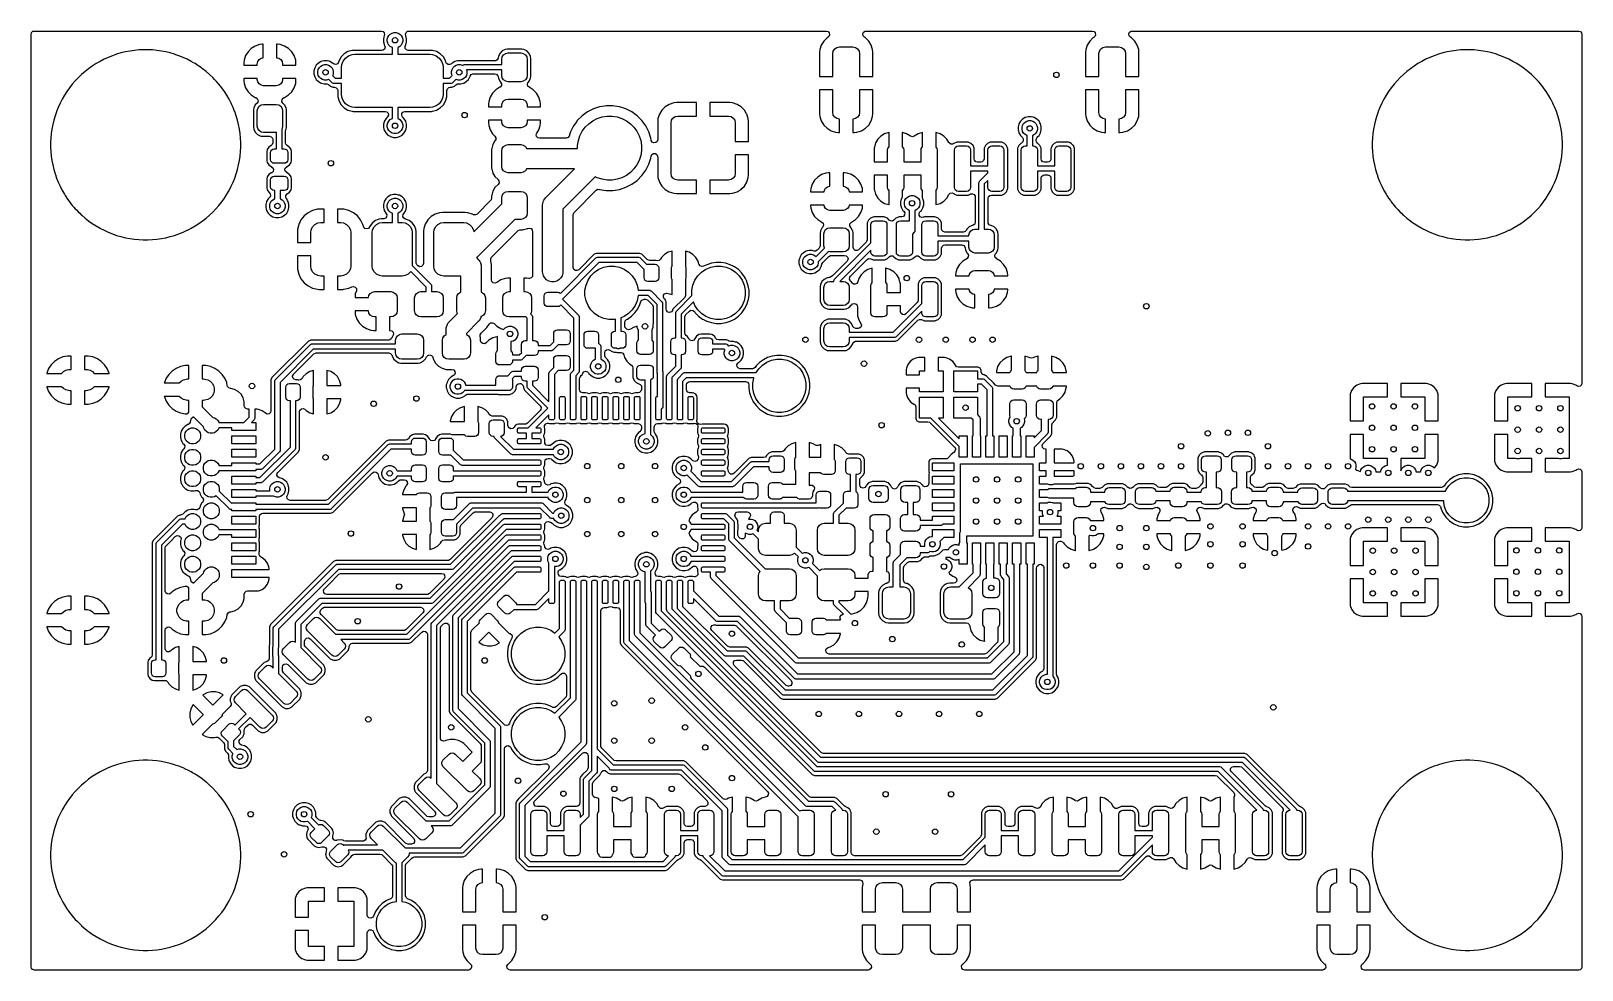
# Model space of a CAD drawing. Header units: inches. Extents: x 5.14 to 7.42, y -4.57 to -3.18.
import ezdxf

# ---------------------------------------------------------------- set-up
doc = ezdxf.new("R2010")
doc.units = ezdxf.units.IN
doc.header["$MEASUREMENT"] = 0
doc.layers.add('F.Cu', color=13, linetype='CONTINUOUS', true_color=0xc83434)

msp = doc.modelspace()

# ---------------------------------------------------------------- linework, layer by layer
at = {"layer": 'F.Cu', "linetype": 'CONTINUOUS'}
for p, q in [((5.1406, -3.1878), (5.1414, -3.1851)), ((5.1406, -3.3471), (5.1406, -3.1878)), ((5.1414, -3.1851), (5.1435, -3.1833)), ((5.1435, -3.1833), (5.1455, -3.1829)), ((5.1455, -3.1829), (5.6564, -3.1829)), ((5.6564, -3.1829), (5.6591, -3.1837)), ((5.6591, -3.1837), (5.6609, -3.1857)), ((5.6603, -3.1919), (5.6597, -3.1943)), ((5.6597, -3.1943), (5.6597, -3.1988)), ((5.6608, -3.1899), (5.6603, -3.1919)), ((5.661, -3.1897), (5.6608, -3.1899)), ((5.6609, -3.1857), (5.6613, -3.1885)), ((5.6613, -3.1885), (5.6609, -3.1896)), ((5.6609, -3.1896), (5.661, -3.1897)), ((5.6653, -3.195), (5.6661, -3.1921)), ((5.6653, -3.198), (5.6653, -3.195)), ((5.6661, -3.1921), (5.6676, -3.1895)), ((5.6676, -3.1895), (5.6697, -3.1874)), ((5.6697, -3.1874), (5.6723, -3.1859)), ((5.6723, -3.1859), (5.6752, -3.1851)), ((5.6752, -3.1851), (5.6782, -3.1851)), ((5.6782, -3.1851), (5.6811, -3.1859)), ((5.6811, -3.1859), (5.6837, -3.1874)), ((5.6837, -3.1874), (5.6858, -3.1895)), ((5.6858, -3.1895), (5.6873, -3.1921)), ((5.6873, -3.1921), (5.6881, -3.195)), ((5.6881, -3.195), (5.6881, -3.198)), ((5.6921, -3.1875), (5.693, -3.1849)), ((5.6926, -3.1896), (5.6921, -3.1875)), ((5.6924, -3.1897), (5.6926, -3.1896)), ((5.6926, -3.1899), (5.6924, -3.1897)), ((5.6937, -3.1943), (5.6926, -3.1899)), ((5.6926, -3.1899), (5.6926, -3.1899)), ((5.693, -3.1849), (5.6951, -3.1832)), ((5.6937, -3.1988), (5.6937, -3.1943)), ((5.6951, -3.1832), (5.6969, -3.1829)), ((5.6969, -3.1829), (6.3118, -3.1829)), ((6.3128, -3.1929), (6.3079, -3.1978)), ((6.3118, -3.1829), (6.3144, -3.1837)), ((6.3143, -3.1919), (6.3128, -3.1929)), ((6.3154, -3.191), (6.3143, -3.1919)), ((6.3144, -3.1837), (6.3162, -3.1857)), ((6.3166, -3.1885), (6.3154, -3.191)), ((6.3162, -3.1857), (6.3166, -3.1885)), ((6.3655, -3.1872), (6.3666, -3.1846)), ((6.366, -3.1899), (6.3655, -3.1872)), ((6.3678, -3.1919), (6.366, -3.1899)), ((6.3666, -3.1846), (6.3689, -3.1831)), ((6.3693, -3.1929), (6.3678, -3.1919)), ((6.3689, -3.1831), (6.3704, -3.1829)), ((6.3742, -3.1978), (6.3693, -3.1929)), ((6.3704, -3.1829), (6.7035, -3.1829)), ((6.7045, -3.1929), (6.6996, -3.1978)), ((6.7035, -3.1829), (6.7061, -3.1837)), ((6.7061, -3.1919), (6.7045, -3.1929)), ((6.7061, -3.1837), (6.7079, -3.1857)), ((6.7072, -3.191), (6.7061, -3.1919)), ((6.7083, -3.1885), (6.7072, -3.191)), ((6.7079, -3.1857), (6.7083, -3.1885)), ((6.7573, -3.1872), (6.7584, -3.1846)), ((6.7577, -3.1899), (6.7573, -3.1872)), ((6.7595, -3.1919), (6.7577, -3.1899)), ((6.7584, -3.1846), (6.7606, -3.1831)), ((6.7611, -3.1929), (6.7595, -3.1919)), ((6.7606, -3.1831), (6.7621, -3.1829)), ((6.766, -3.1978), (6.7611, -3.1929)), ((6.7621, -3.1829), (7.4197, -3.1829)), ((7.4197, -3.1829), (7.4223, -3.1837)), ((7.4223, -3.1837), (7.4241, -3.1857)), ((7.4241, -3.1857), (7.4246, -3.1878)), ((7.4246, -3.1878), (7.4246, -3.539)), ((5.2604, -3.2193), (5.2543, -3.2217)), ((5.2629, -3.2184), (5.2604, -3.2193)), ((5.2604, -3.2193), (5.2604, -3.2193)), ((5.2604, -3.2193), (5.2604, -3.2193)), ((5.2604, -3.2193), (5.2604, -3.2193)), ((5.2667, -3.2171), (5.2629, -3.2184)), ((5.2731, -3.2152), (5.2667, -3.2171)), ((5.2796, -3.2136), (5.2731, -3.2152)), ((5.2862, -3.2124), (5.2796, -3.2136)), ((5.2928, -3.2114), (5.2862, -3.2124)), ((5.2862, -3.2124), (5.2862, -3.2124)), ((5.2994, -3.2108), (5.2928, -3.2114)), ((5.2928, -3.2114), (5.2928, -3.2114)), ((5.2928, -3.2114), (5.2928, -3.2114)), ((5.2928, -3.2114), (5.2928, -3.2114)), ((5.2928, -3.2114), (5.2928, -3.2114)), ((5.306, -3.2105), (5.2994, -3.2108)), ((5.2994, -3.2108), (5.2994, -3.2108)), ((5.2994, -3.2108), (5.2994, -3.2108)), ((5.2994, -3.2108), (5.2994, -3.2108)), ((5.3127, -3.2105), (5.306, -3.2105)), ((5.3194, -3.2108), (5.3127, -3.2105)), ((5.326, -3.2114), (5.3194, -3.2108)), ((5.3194, -3.2108), (5.3194, -3.2108)), ((5.3194, -3.2108), (5.3194, -3.2108)), ((5.3194, -3.2108), (5.3194, -3.2108)), ((5.3326, -3.2124), (5.326, -3.2114)), ((5.326, -3.2114), (5.326, -3.2114)), ((5.326, -3.2114), (5.326, -3.2114)), ((5.326, -3.2114), (5.326, -3.2114)), ((5.326, -3.2114), (5.326, -3.2114)), ((5.3391, -3.2136), (5.3326, -3.2124)), ((5.3326, -3.2124), (5.3326, -3.2124)), ((5.3326, -3.2124), (5.3326, -3.2124)), ((5.3326, -3.2124), (5.3326, -3.2124)), ((5.3326, -3.2124), (5.3326, -3.2124)), ((5.3456, -3.2152), (5.3391, -3.2136)), ((5.352, -3.2171), (5.3456, -3.2152)), ((5.3456, -3.2152), (5.3456, -3.2152)), ((5.3541, -3.2178), (5.352, -3.2171)), ((5.3583, -3.2193), (5.3541, -3.2178)), ((5.3645, -3.2217), (5.3583, -3.2193)), ((5.3583, -3.2193), (5.3583, -3.2193)), ((5.3583, -3.2193), (5.3583, -3.2193)), ((5.4566, -3.2191), (5.4545, -3.2256)), ((5.4602, -3.2134), (5.4566, -3.2191)), ((5.4566, -3.2191), (5.4566, -3.2191)), ((5.465, -3.2086), (5.4602, -3.2134)), ((5.4602, -3.2134), (5.4602, -3.2134)), ((5.4707, -3.205), (5.465, -3.2086)), ((5.465, -3.2086), (5.465, -3.2086)), ((5.4772, -3.2029), (5.4707, -3.205)), ((5.4707, -3.205), (5.4707, -3.205)), ((5.4812, -3.2025), (5.4772, -3.2029)), ((5.4826, -3.2025), (5.4812, -3.2025)), ((5.4812, -3.2025), (5.4812, -3.2025)), ((5.4826, -3.2222), (5.4826, -3.2025)), ((5.5037, -3.2025), (5.5023, -3.2025)), ((5.5023, -3.2025), (5.5023, -3.2222)), ((5.5077, -3.2029), (5.5037, -3.2025)), ((5.5141, -3.205), (5.5077, -3.2029)), ((5.5199, -3.2086), (5.5141, -3.205)), ((5.5141, -3.205), (5.5141, -3.205)), ((5.5247, -3.2134), (5.5199, -3.2086)), ((5.5199, -3.2086), (5.5199, -3.2086)), ((5.5283, -3.2191), (5.5247, -3.2134)), ((5.5247, -3.2134), (5.5247, -3.2134)), ((5.5304, -3.2256), (5.5283, -3.2191)), ((5.5283, -3.2191), (5.5283, -3.2191)), ((5.6019, -3.2166), (5.5974, -3.2211)), ((5.6074, -3.2133), (5.6019, -3.2166)), ((5.6019, -3.2166), (5.6019, -3.2166)), ((5.6036, -3.2227), (5.608, -3.2194)), ((5.6135, -3.2115), (5.6074, -3.2133)), ((5.6074, -3.2133), (5.6074, -3.2133)), ((5.608, -3.2194), (5.6133, -3.2174)), ((5.6133, -3.2174), (5.6175, -3.2169)), ((5.6149, -3.2114), (5.6135, -3.2115)), ((5.6572, -3.2114), (5.6149, -3.2114)), ((5.6149, -3.2114), (5.6149, -3.2114)), ((5.6175, -3.2169), (5.6728, -3.2169)), ((5.659, -3.2111), (5.6572, -3.2114)), ((5.6612, -3.2094), (5.659, -3.2111)), ((5.6597, -3.1988), (5.6607, -3.2025)), ((5.6607, -3.2025), (5.6608, -3.2031)), ((5.6608, -3.2031), (5.6614, -3.2041)), ((5.6621, -3.2068), (5.6612, -3.2094)), ((5.6614, -3.2041), (5.6621, -3.2068)), ((5.6661, -3.2009), (5.6653, -3.198)), ((5.6676, -3.2035), (5.6661, -3.2009)), ((5.6697, -3.2056), (5.6676, -3.2035)), ((5.6723, -3.2071), (5.6697, -3.2056)), ((5.6728, -3.2073), (5.6723, -3.2071)), ((5.6728, -3.2169), (5.6728, -3.2073)), ((5.6811, -3.2071), (5.6806, -3.2073)), ((5.6806, -3.2073), (5.6806, -3.2169)), ((5.6806, -3.2169), (5.7277, -3.2169)), ((5.6837, -3.2056), (5.6811, -3.2071)), ((5.6858, -3.2035), (5.6837, -3.2056)), ((5.6873, -3.2009), (5.6858, -3.2035)), ((5.6881, -3.198), (5.6873, -3.2009)), ((5.6914, -3.2059), (5.692, -3.2041)), ((5.6918, -3.2086), (5.6914, -3.2059)), ((5.6936, -3.2107), (5.6918, -3.2086)), ((5.692, -3.2041), (5.6922, -3.2036)), ((5.6922, -3.2036), (5.6926, -3.2031)), ((5.6926, -3.2031), (5.6937, -3.1988)), ((5.6962, -3.2114), (5.6936, -3.2107)), ((5.7303, -3.2114), (5.6962, -3.2114)), ((5.7277, -3.2169), (5.7319, -3.2174)), ((5.7317, -3.2115), (5.7303, -3.2114)), ((5.7303, -3.2114), (5.7303, -3.2114)), ((5.7378, -3.2133), (5.7317, -3.2115)), ((5.7317, -3.2115), (5.7317, -3.2115)), ((5.7317, -3.2115), (5.7317, -3.2115)), ((5.7319, -3.2174), (5.7372, -3.2194)), ((5.7372, -3.2194), (5.7416, -3.2227)), ((5.7433, -3.2166), (5.7378, -3.2133)), ((5.7478, -3.2211), (5.7433, -3.2166)), ((5.7433, -3.2166), (5.7433, -3.2166)), ((5.8288, -3.2203), (5.8284, -3.2227)), ((5.831, -3.2158), (5.8288, -3.2203)), ((5.8288, -3.2203), (5.8288, -3.2203)), ((5.8345, -3.2123), (5.831, -3.2158)), ((5.8389, -3.2101), (5.8345, -3.2123)), ((5.8346, -3.221), (5.8366, -3.218)), ((5.8366, -3.218), (5.8397, -3.2159)), ((5.8418, -3.2097), (5.8389, -3.2101)), ((5.8397, -3.2159), (5.8432, -3.2152)), ((5.8634, -3.2097), (5.8418, -3.2097)), ((5.8432, -3.2152), (5.8619, -3.2152)), ((5.8619, -3.2152), (5.8655, -3.2159)), ((5.8658, -3.2101), (5.8634, -3.2097)), ((5.8634, -3.2097), (5.8634, -3.2097)), ((5.8655, -3.2159), (5.8686, -3.218)), ((5.8663, -3.2101), (5.8658, -3.2101)), ((5.8707, -3.2123), (5.8663, -3.2101)), ((5.8686, -3.218), (5.8706, -3.221)), ((5.8742, -3.2158), (5.8707, -3.2123)), ((5.8764, -3.2203), (5.8742, -3.2158)), ((5.8742, -3.2158), (5.8742, -3.2158)), ((5.8742, -3.2158), (5.8742, -3.2158)), ((5.8768, -3.2232), (5.8764, -3.2203)), ((6.3021, -3.2102), (6.3017, -3.2142)), ((6.3017, -3.2142), (6.3017, -3.2497)), ((6.3043, -3.2036), (6.3021, -3.2102)), ((6.3021, -3.2102), (6.3021, -3.2102)), ((6.3079, -3.1978), (6.3043, -3.2036)), ((6.3043, -3.2036), (6.3043, -3.2036)), ((6.3214, -3.2162), (6.3221, -3.2124)), ((6.3214, -3.2497), (6.3214, -3.2162)), ((6.3221, -3.2124), (6.3243, -3.2092)), ((6.3243, -3.2092), (6.3275, -3.2071)), ((6.3275, -3.2071), (6.3312, -3.2064)), ((6.3312, -3.2064), (6.3509, -3.2064)), ((6.3509, -3.2064), (6.3547, -3.2071)), ((6.3547, -3.2071), (6.3579, -3.2092)), ((6.3579, -3.2092), (6.36, -3.2124)), ((6.36, -3.2124), (6.3607, -3.2162)), ((6.3607, -3.2162), (6.3607, -3.2497)), ((6.3778, -3.2036), (6.3742, -3.1978)), ((6.38, -3.2102), (6.3778, -3.2036)), ((6.3778, -3.2036), (6.3778, -3.2036)), ((6.3804, -3.2142), (6.38, -3.2102)), ((6.3804, -3.2497), (6.3804, -3.2142)), ((6.3804, -3.2142), (6.3804, -3.2142)), ((6.6938, -3.2102), (6.6934, -3.2142)), ((6.6934, -3.2142), (6.6934, -3.2497)), ((6.696, -3.2036), (6.6938, -3.2102)), ((6.6938, -3.2102), (6.6938, -3.2102)), ((6.6996, -3.1978), (6.696, -3.2036)), ((6.696, -3.2036), (6.696, -3.2036)), ((6.7131, -3.2162), (6.7139, -3.2124)), ((6.7131, -3.2497), (6.7131, -3.2162)), ((6.7139, -3.2124), (6.716, -3.2092)), ((6.716, -3.2092), (6.7192, -3.2071)), ((6.7192, -3.2071), (6.723, -3.2064)), ((6.723, -3.2064), (6.7426, -3.2064)), ((6.7426, -3.2064), (6.7464, -3.2071)), ((6.7464, -3.2071), (6.7496, -3.2092)), ((6.7496, -3.2092), (6.7517, -3.2124)), ((6.7517, -3.2124), (6.7525, -3.2162)), ((6.7525, -3.2162), (6.7525, -3.2497)), ((6.7696, -3.2036), (6.766, -3.1978)), ((6.7718, -3.2102), (6.7696, -3.2036)), ((6.7696, -3.2036), (6.7696, -3.2036)), ((6.7722, -3.2142), (6.7718, -3.2102)), ((6.7722, -3.2497), (6.7722, -3.2142)), ((6.7722, -3.2142), (6.7722, -3.2142)), ((7.2069, -3.2193), (7.2007, -3.2217)), ((7.2094, -3.2184), (7.2069, -3.2193)), ((7.2069, -3.2193), (7.2069, -3.2193)), ((7.2069, -3.2193), (7.2069, -3.2193)), ((7.2069, -3.2193), (7.2069, -3.2193)), ((7.2132, -3.2171), (7.2094, -3.2184)), ((7.2196, -3.2152), (7.2132, -3.2171)), ((7.2261, -3.2136), (7.2196, -3.2152)), ((7.2326, -3.2124), (7.2261, -3.2136)), ((7.2392, -3.2114), (7.2326, -3.2124)), ((7.2326, -3.2124), (7.2326, -3.2124)), ((7.2458, -3.2108), (7.2392, -3.2114)), ((7.2392, -3.2114), (7.2392, -3.2114)), ((7.2392, -3.2114), (7.2392, -3.2114)), ((7.2392, -3.2114), (7.2392, -3.2114)), ((7.2392, -3.2114), (7.2392, -3.2114)), ((7.2525, -3.2105), (7.2458, -3.2108)), ((7.2458, -3.2108), (7.2458, -3.2108)), ((7.2458, -3.2108), (7.2458, -3.2108)), ((7.2458, -3.2108), (7.2458, -3.2108)), ((7.2592, -3.2105), (7.2525, -3.2105)), ((7.2658, -3.2108), (7.2592, -3.2105)), ((7.2724, -3.2114), (7.2658, -3.2108)), ((7.2658, -3.2108), (7.2658, -3.2108)), ((7.2658, -3.2108), (7.2658, -3.2108)), ((7.2658, -3.2108), (7.2658, -3.2108)), ((7.279, -3.2124), (7.2724, -3.2114)), ((7.2724, -3.2114), (7.2724, -3.2114)), ((7.2724, -3.2114), (7.2724, -3.2114)), ((7.2724, -3.2114), (7.2724, -3.2114)), ((7.2724, -3.2114), (7.2724, -3.2114)), ((7.2856, -3.2136), (7.279, -3.2124)), ((7.279, -3.2124), (7.279, -3.2124)), ((7.279, -3.2124), (7.279, -3.2124)), ((7.279, -3.2124), (7.279, -3.2124)), ((7.279, -3.2124), (7.279, -3.2124)), ((7.2921, -3.2152), (7.2856, -3.2136)), ((7.2985, -3.2171), (7.2921, -3.2152)), ((7.2921, -3.2152), (7.2921, -3.2152)), ((7.3006, -3.2178), (7.2985, -3.2171)), ((7.3048, -3.2193), (7.3006, -3.2178)), ((7.3109, -3.2217), (7.3048, -3.2193)), ((7.3048, -3.2193), (7.3048, -3.2193)), ((7.3048, -3.2193), (7.3048, -3.2193)), ((5.2202, -3.2425), (5.2152, -3.2468)), ((5.2255, -3.2384), (5.2202, -3.2425)), ((5.2202, -3.2425), (5.2202, -3.2425)), ((5.2309, -3.2345), (5.2255, -3.2384)), ((5.2255, -3.2384), (5.2255, -3.2384)), ((5.2365, -3.2309), (5.2309, -3.2345)), ((5.2309, -3.2345), (5.2309, -3.2345)), ((5.2423, -3.2276), (5.2365, -3.2309)), ((5.2365, -3.2309), (5.2365, -3.2309)), ((5.2482, -3.2245), (5.2423, -3.2276)), ((5.2423, -3.2276), (5.2423, -3.2276)), ((5.2543, -3.2217), (5.2482, -3.2245)), ((5.3706, -3.2245), (5.3645, -3.2217)), ((5.3765, -3.2276), (5.3706, -3.2245)), ((5.3799, -3.2296), (5.3765, -3.2276)), ((5.3765, -3.2276), (5.3765, -3.2276)), ((5.3765, -3.2276), (5.3765, -3.2276)), ((5.3823, -3.2309), (5.3799, -3.2296)), ((5.3864, -3.2335), (5.3823, -3.2309)), ((5.3823, -3.2309), (5.3823, -3.2309)), ((5.3879, -3.2345), (5.3864, -3.2335)), ((5.3864, -3.2335), (5.3864, -3.2335)), ((5.3916, -3.2372), (5.3879, -3.2345)), ((5.3879, -3.2345), (5.3879, -3.2345)), ((5.3933, -3.2384), (5.3916, -3.2372)), ((5.3985, -3.2425), (5.3933, -3.2384)), ((5.3933, -3.2384), (5.3933, -3.2384)), ((5.3933, -3.2384), (5.3933, -3.2384)), ((5.4036, -3.2468), (5.3985, -3.2425)), ((5.3985, -3.2425), (5.3985, -3.2425)), ((5.4545, -3.2256), (5.4541, -3.2296)), ((5.4541, -3.2296), (5.4541, -3.233)), ((5.4541, -3.233), (5.4737, -3.233)), ((5.4737, -3.2315), (5.4745, -3.2279)), ((5.4737, -3.233), (5.4737, -3.2315)), ((5.4745, -3.2279), (5.4765, -3.2249)), ((5.4765, -3.2249), (5.4795, -3.2229)), ((5.4795, -3.2229), (5.4826, -3.2222)), ((5.5023, -3.2222), (5.5054, -3.2229)), ((5.5054, -3.2229), (5.5084, -3.2249)), ((5.5084, -3.2249), (5.5104, -3.2279)), ((5.5104, -3.2279), (5.5111, -3.2315)), ((5.5111, -3.2315), (5.5111, -3.233)), ((5.5111, -3.233), (5.5308, -3.233)), ((5.5308, -3.2296), (5.5304, -3.2256)), ((5.5308, -3.233), (5.5308, -3.2296)), ((5.5308, -3.2296), (5.5308, -3.2296)), ((5.5582, -3.2384), (5.5573, -3.2415)), ((5.5573, -3.2415), (5.5573, -3.246)), ((5.5585, -3.2372), (5.5582, -3.2384)), ((5.5607, -3.2333), (5.5585, -3.2372)), ((5.5585, -3.2372), (5.5585, -3.2372)), ((5.5639, -3.2301), (5.5607, -3.2333)), ((5.5607, -3.2333), (5.5607, -3.2333)), ((5.5629, -3.2423), (5.5637, -3.2394)), ((5.5629, -3.2453), (5.5629, -3.2423)), ((5.5637, -3.2394), (5.5652, -3.2368)), ((5.5678, -3.2279), (5.5639, -3.2301)), ((5.5639, -3.2301), (5.5639, -3.2301)), ((5.5652, -3.2368), (5.5673, -3.2346)), ((5.5673, -3.2346), (5.5699, -3.2331)), ((5.5699, -3.2273), (5.5678, -3.2279)), ((5.5678, -3.2279), (5.5678, -3.2279)), ((5.5721, -3.2267), (5.5699, -3.2273)), ((5.5699, -3.2331), (5.5728, -3.2324)), ((5.5766, -3.2267), (5.5721, -3.2267)), ((5.5728, -3.2324), (5.5758, -3.2324)), ((5.5758, -3.2324), (5.5787, -3.2331)), ((5.5795, -3.2275), (5.5766, -3.2267)), ((5.5787, -3.2331), (5.5813, -3.2346)), ((5.5809, -3.2279), (5.5795, -3.2275)), ((5.5848, -3.2301), (5.5809, -3.2279)), ((5.5809, -3.2279), (5.5809, -3.2279)), ((5.5813, -3.2346), (5.5835, -3.2368)), ((5.5835, -3.2368), (5.585, -3.2394)), ((5.5854, -3.2308), (5.5848, -3.2301)), ((5.5848, -3.2301), (5.5848, -3.2301)), ((5.585, -3.2394), (5.5857, -3.2423)), ((5.5868, -3.2318), (5.5854, -3.2308)), ((5.5857, -3.2423), (5.5857, -3.2453)), ((5.5896, -3.2321), (5.5868, -3.2318)), ((5.5921, -3.231), (5.5896, -3.2321)), ((5.5935, -3.2287), (5.5921, -3.231)), ((5.5942, -3.2265), (5.5935, -3.2287)), ((5.5974, -3.2211), (5.5942, -3.2265)), ((5.5942, -3.2265), (5.5942, -3.2265)), ((5.5974, -3.2211), (5.5974, -3.2211)), ((5.5978, -3.2366), (5.5982, -3.2324)), ((5.5978, -3.2524), (5.5978, -3.2366)), ((5.5982, -3.2324), (5.6002, -3.2272)), ((5.6002, -3.2272), (5.6036, -3.2227)), ((5.7416, -3.2227), (5.745, -3.2272)), ((5.745, -3.2272), (5.747, -3.2324)), ((5.747, -3.2324), (5.7474, -3.2366)), ((5.7474, -3.2366), (5.7474, -3.2524)), ((5.751, -3.2265), (5.7478, -3.2211)), ((5.7478, -3.2211), (5.7478, -3.2211)), ((5.7478, -3.2211), (5.7478, -3.2211)), ((5.7517, -3.2289), (5.751, -3.2265)), ((5.7525, -3.2305), (5.7517, -3.2289)), ((5.7547, -3.2321), (5.7525, -3.2305)), ((5.7574, -3.2323), (5.7547, -3.2321)), ((5.7599, -3.231), (5.7574, -3.2323)), ((5.7598, -3.2423), (5.7606, -3.2394)), ((5.7598, -3.2453), (5.7598, -3.2423)), ((5.7607, -3.2301), (5.7599, -3.231)), ((5.7606, -3.2394), (5.7621, -3.2368)), ((5.7646, -3.2279), (5.7607, -3.2301)), ((5.7607, -3.2301), (5.7607, -3.2301)), ((5.7621, -3.2368), (5.7642, -3.2346)), ((5.7642, -3.2346), (5.7668, -3.2331)), ((5.7668, -3.2273), (5.7646, -3.2279)), ((5.7646, -3.2279), (5.7646, -3.2279)), ((5.7689, -3.2267), (5.7668, -3.2273)), ((5.7668, -3.2331), (5.7697, -3.2324)), ((5.7734, -3.2267), (5.7689, -3.2267)), ((5.7697, -3.2324), (5.7727, -3.2324)), ((5.7727, -3.2324), (5.7756, -3.2331)), ((5.7741, -3.2269), (5.7734, -3.2267)), ((5.7734, -3.2267), (5.7734, -3.2267)), ((5.7763, -3.227), (5.7741, -3.2269)), ((5.7756, -3.2331), (5.776, -3.2334)), ((5.776, -3.2334), (5.7764, -3.2331)), ((5.7767, -3.2269), (5.7763, -3.227)), ((5.7764, -3.2331), (5.7778, -3.2325)), ((5.8236, -3.2269), (5.7767, -3.2269)), ((5.7778, -3.2325), (5.7786, -3.2324)), ((5.7786, -3.2324), (5.8339, -3.2324)), ((5.8339, -3.2403), (5.7821, -3.2403)), ((5.7821, -3.2403), (5.7826, -3.2423)), ((5.7826, -3.2423), (5.7826, -3.2453)), ((5.825, -3.2267), (5.8236, -3.2269)), ((5.8273, -3.2252), (5.825, -3.2267)), ((5.8284, -3.2227), (5.8273, -3.2252)), ((5.8339, -3.2246), (5.8346, -3.221)), ((5.8339, -3.2324), (5.8339, -3.2246)), ((5.8339, -3.2482), (5.8339, -3.2403)), ((5.8706, -3.221), (5.8713, -3.2246)), ((5.8713, -3.2246), (5.8713, -3.2482)), ((5.8768, -3.2496), (5.8768, -3.2232)), ((7.1667, -3.2425), (7.1616, -3.2468)), ((7.1719, -3.2384), (7.1667, -3.2425)), ((7.1667, -3.2425), (7.1667, -3.2425)), ((7.1773, -3.2345), (7.1719, -3.2384)), ((7.1719, -3.2384), (7.1719, -3.2384)), ((7.1829, -3.2309), (7.1773, -3.2345)), ((7.1773, -3.2345), (7.1773, -3.2345)), ((7.1887, -3.2276), (7.1829, -3.2309)), ((7.1829, -3.2309), (7.1829, -3.2309)), ((7.1946, -3.2245), (7.1887, -3.2276)), ((7.1887, -3.2276), (7.1887, -3.2276)), ((7.2007, -3.2217), (7.1946, -3.2245)), ((7.317, -3.2245), (7.3109, -3.2217)), ((7.3229, -3.2276), (7.317, -3.2245)), ((7.3287, -3.2309), (7.3229, -3.2276)), ((7.3229, -3.2276), (7.3229, -3.2276)), ((7.3229, -3.2276), (7.3229, -3.2276)), ((7.3306, -3.2321), (7.3287, -3.2309)), ((7.3287, -3.2309), (7.3287, -3.2309)), ((7.3287, -3.2309), (7.3287, -3.2309)), ((7.3343, -3.2345), (7.3306, -3.2321)), ((7.3381, -3.2372), (7.3343, -3.2345)), ((7.3343, -3.2345), (7.3343, -3.2345)), ((7.3397, -3.2384), (7.3381, -3.2372)), ((7.345, -3.2425), (7.3397, -3.2384)), ((7.3397, -3.2384), (7.3397, -3.2384)), ((7.3397, -3.2384), (7.3397, -3.2384)), ((7.35, -3.2468), (7.345, -3.2425)), ((7.345, -3.2425), (7.345, -3.2425)), ((5.2014, -3.2613), (5.1973, -3.2665)), ((5.2058, -3.2563), (5.2014, -3.2613)), ((5.2014, -3.2613), (5.2014, -3.2613)), ((5.2104, -3.2514), (5.2058, -3.2563)), ((5.2058, -3.2563), (5.2058, -3.2563)), ((5.2152, -3.2468), (5.2104, -3.2514)), ((5.2152, -3.2468), (5.2152, -3.2468)), ((5.4084, -3.2514), (5.4036, -3.2468)), ((5.4036, -3.2468), (5.4036, -3.2468)), ((5.4036, -3.2468), (5.4036, -3.2468)), ((5.4036, -3.2468), (5.4036, -3.2468)), ((5.411, -3.2542), (5.4084, -3.2514)), ((5.4128, -3.2561), (5.411, -3.2542)), ((5.413, -3.2563), (5.4128, -3.2561)), ((5.4139, -3.2574), (5.413, -3.2563)), ((5.413, -3.2563), (5.413, -3.2563)), ((5.4173, -3.2613), (5.4139, -3.2574)), ((5.4215, -3.2665), (5.4173, -3.2613)), ((5.4173, -3.2613), (5.4173, -3.2613)), ((5.4737, -3.2527), (5.4541, -3.2527)), ((5.4541, -3.2527), (5.4541, -3.2561)), ((5.4541, -3.2561), (5.4545, -3.26)), ((5.4545, -3.26), (5.4566, -3.2665)), ((5.4737, -3.2541), (5.4737, -3.2527)), ((5.4745, -3.2577), (5.4737, -3.2541)), ((5.4765, -3.2607), (5.4745, -3.2577)), ((5.4795, -3.2628), (5.4765, -3.2607)), ((5.4831, -3.2635), (5.4795, -3.2628)), ((5.5018, -3.2635), (5.4831, -3.2635)), ((5.5054, -3.2628), (5.5018, -3.2635)), ((5.5084, -3.2607), (5.5054, -3.2628)), ((5.5104, -3.2577), (5.5084, -3.2607)), ((5.5111, -3.2541), (5.5104, -3.2577)), ((5.5308, -3.2527), (5.5111, -3.2527)), ((5.5111, -3.2527), (5.5111, -3.2541)), ((5.5283, -3.2665), (5.5304, -3.26)), ((5.5304, -3.26), (5.5308, -3.2561)), ((5.5308, -3.2561), (5.5308, -3.2527)), ((5.5308, -3.2561), (5.5308, -3.2561)), ((5.5573, -3.246), (5.558, -3.2487)), ((5.558, -3.2487), (5.5585, -3.2503)), ((5.5585, -3.2503), (5.5585, -3.2503)), ((5.5585, -3.2503), (5.5607, -3.2542)), ((5.5607, -3.2542), (5.5607, -3.2542)), ((5.5607, -3.2542), (5.5607, -3.2542)), ((5.5607, -3.2542), (5.5639, -3.2574)), ((5.5637, -3.2482), (5.5629, -3.2453)), ((5.5652, -3.2508), (5.5637, -3.2482)), ((5.5639, -3.2574), (5.5639, -3.2574)), ((5.5639, -3.2574), (5.5639, -3.2574)), ((5.5639, -3.2574), (5.5666, -3.2589)), ((5.5673, -3.2529), (5.5652, -3.2508)), ((5.5666, -3.2589), (5.5678, -3.2596)), ((5.5699, -3.2544), (5.5673, -3.2529)), ((5.5678, -3.2596), (5.5721, -3.2608)), ((5.5728, -3.2552), (5.5699, -3.2544)), ((5.5721, -3.2608), (5.5721, -3.2608)), ((5.5721, -3.2608), (5.576, -3.2608)), ((5.5758, -3.2552), (5.5728, -3.2552)), ((5.5787, -3.2544), (5.5758, -3.2552)), ((5.576, -3.2608), (5.5786, -3.2616)), ((5.5786, -3.2616), (5.5794, -3.2622)), ((5.5791, -3.2541), (5.5787, -3.2544)), ((5.5841, -3.2591), (5.5791, -3.2541)), ((5.5794, -3.2622), (5.5815, -3.2643)), ((5.5815, -3.2643), (5.585, -3.2658)), ((5.5847, -3.2596), (5.5841, -3.2591)), ((5.585, -3.2482), (5.5847, -3.2486)), ((5.5847, -3.2486), (5.5885, -3.2524)), ((5.5861, -3.2602), (5.5847, -3.2596)), ((5.5857, -3.2453), (5.585, -3.2482)), ((5.585, -3.2658), (5.5874, -3.2658)), ((5.5869, -3.2603), (5.5861, -3.2602)), ((5.5978, -3.2603), (5.5869, -3.2603)), ((5.5874, -3.2658), (5.59, -3.2666)), ((5.5885, -3.2524), (5.5978, -3.2524)), ((5.5978, -3.276), (5.5978, -3.2603)), ((5.7474, -3.2524), (5.757, -3.2524)), ((5.7586, -3.2603), (5.7474, -3.2603)), ((5.7474, -3.2603), (5.7474, -3.276)), ((5.7558, -3.2662), (5.7578, -3.2658)), ((5.757, -3.2524), (5.7608, -3.2486)), ((5.7578, -3.2658), (5.7605, -3.2658)), ((5.7594, -3.2602), (5.7586, -3.2603)), ((5.7608, -3.2596), (5.7594, -3.2602)), ((5.7606, -3.2482), (5.7598, -3.2453)), ((5.7605, -3.2658), (5.764, -3.2643)), ((5.7605, -3.2658), (5.7605, -3.2658)), ((5.7608, -3.2486), (5.7606, -3.2482)), ((5.7614, -3.2591), (5.7608, -3.2596)), ((5.7664, -3.2541), (5.7614, -3.2591)), ((5.764, -3.2643), (5.7661, -3.2622)), ((5.7661, -3.2622), (5.7685, -3.2609)), ((5.7668, -3.2544), (5.7664, -3.2541)), ((5.7697, -3.2552), (5.7668, -3.2544)), ((5.7685, -3.2609), (5.7696, -3.2608)), ((5.7696, -3.2608), (5.7734, -3.2608)), ((5.7727, -3.2552), (5.7697, -3.2552)), ((5.7756, -3.2544), (5.7727, -3.2552)), ((5.7734, -3.2608), (5.7778, -3.2596)), ((5.7734, -3.2608), (5.7734, -3.2608)), ((5.7782, -3.2529), (5.7756, -3.2544)), ((5.7778, -3.2596), (5.7816, -3.2574)), ((5.7803, -3.2508), (5.7782, -3.2529)), ((5.7818, -3.2482), (5.7803, -3.2508)), ((5.7816, -3.2574), (5.7848, -3.2542)), ((5.7826, -3.2453), (5.7818, -3.2482)), ((5.7848, -3.2542), (5.787, -3.2503)), ((5.787, -3.2503), (5.7872, -3.2496)), ((5.7872, -3.2496), (5.7873, -3.2495)), ((5.7873, -3.2495), (5.7887, -3.2471)), ((5.7887, -3.2471), (5.7912, -3.2459)), ((5.7912, -3.2459), (5.792, -3.2458)), ((5.792, -3.2458), (5.8236, -3.2458)), ((5.8236, -3.2458), (5.8262, -3.2466)), ((5.8311, -3.2658), (5.8251, -3.2695)), ((5.8262, -3.2466), (5.828, -3.2487)), ((5.828, -3.2487), (5.8284, -3.25)), ((5.8284, -3.25), (5.8288, -3.2525)), ((5.8288, -3.2525), (5.831, -3.2569)), ((5.831, -3.2569), (5.8322, -3.2582)), ((5.8317, -3.2655), (5.8311, -3.2658)), ((5.8311, -3.2658), (5.8311, -3.2658)), ((5.8333, -3.2633), (5.8317, -3.2655)), ((5.8322, -3.2582), (5.8335, -3.2606)), ((5.8335, -3.2606), (5.8333, -3.2633)), ((5.8346, -3.2518), (5.8339, -3.2482)), ((5.8366, -3.2548), (5.8346, -3.2518)), ((5.8397, -3.2568), (5.8366, -3.2548)), ((5.8432, -3.2575), (5.8397, -3.2568)), ((5.8619, -3.2575), (5.8432, -3.2575)), ((5.8655, -3.2568), (5.8619, -3.2575)), ((5.8686, -3.2548), (5.8655, -3.2568)), ((5.8706, -3.2518), (5.8686, -3.2548)), ((5.8713, -3.2482), (5.8706, -3.2518)), ((5.8716, -3.2616), (5.8724, -3.2589)), ((5.8723, -3.2642), (5.8716, -3.2616)), ((5.8741, -3.2658), (5.8723, -3.2642)), ((5.8724, -3.2589), (5.873, -3.2582)), ((5.873, -3.2582), (5.8742, -3.2569)), ((5.8801, -3.2695), (5.8741, -3.2658)), ((5.8741, -3.2658), (5.8741, -3.2658)), ((5.8742, -3.2569), (5.8764, -3.2525)), ((5.8742, -3.2569), (5.8742, -3.2569)), ((5.8764, -3.2525), (5.8768, -3.2496)), ((6.3017, -3.2497), (6.3214, -3.2497)), ((6.3607, -3.2497), (6.3804, -3.2497)), ((6.6934, -3.2497), (6.7131, -3.2497)), ((6.7525, -3.2497), (6.7722, -3.2497)), ((7.1478, -3.2613), (7.1437, -3.2665)), ((7.1478, -3.2613), (7.1478, -3.2613)), ((7.1522, -3.2563), (7.1478, -3.2613)), ((7.1568, -3.2514), (7.1522, -3.2563)), ((7.1522, -3.2563), (7.1522, -3.2563)), ((7.1616, -3.2468), (7.1568, -3.2514)), ((7.1616, -3.2468), (7.1616, -3.2468)), ((7.3548, -3.2514), (7.35, -3.2468)), ((7.35, -3.2468), (7.35, -3.2468)), ((7.3594, -3.2563), (7.3548, -3.2514)), ((7.3604, -3.2574), (7.3594, -3.2563)), ((7.3594, -3.2563), (7.3594, -3.2563)), ((7.3638, -3.2613), (7.3604, -3.2574)), ((7.3679, -3.2665), (7.3638, -3.2613)), ((7.3638, -3.2613), (7.3638, -3.2613)), ((5.1865, -3.2834), (5.1834, -3.2893)), ((5.1898, -3.2776), (5.1865, -3.2834)), ((5.1865, -3.2834), (5.1865, -3.2834)), ((5.1934, -3.272), (5.1898, -3.2776)), ((5.1898, -3.2776), (5.1898, -3.2776)), ((5.1973, -3.2665), (5.1934, -3.272)), ((5.1934, -3.272), (5.1934, -3.272)), ((5.1973, -3.2665), (5.1973, -3.2665)), ((5.4253, -3.272), (5.4215, -3.2665)), ((5.4215, -3.2665), (5.4215, -3.2665)), ((5.4215, -3.2665), (5.4215, -3.2665)), ((5.4215, -3.2665), (5.4215, -3.2665)), ((5.4289, -3.2776), (5.4253, -3.272)), ((5.4253, -3.272), (5.4253, -3.272)), ((5.4253, -3.272), (5.4253, -3.272)), ((5.4323, -3.2834), (5.4289, -3.2776)), ((5.4353, -3.2893), (5.4323, -3.2834)), ((5.4323, -3.2834), (5.4323, -3.2834)), ((5.4566, -3.2665), (5.4566, -3.2665)), ((5.4566, -3.2665), (5.4602, -3.2723)), ((5.4602, -3.2723), (5.4602, -3.2723)), ((5.4602, -3.2723), (5.465, -3.2771)), ((5.465, -3.2771), (5.465, -3.2771)), ((5.465, -3.2771), (5.4707, -3.2806)), ((5.4707, -3.2806), (5.4707, -3.2806)), ((5.4707, -3.2806), (5.4716, -3.2809)), ((5.4716, -3.2809), (5.4738, -3.2825)), ((5.4744, -3.2877), (5.4735, -3.289)), ((5.4738, -3.2825), (5.4749, -3.285)), ((5.4749, -3.285), (5.4744, -3.2877)), ((5.5101, -3.2866), (5.5103, -3.2838)), ((5.5114, -3.289), (5.5101, -3.2866)), ((5.5103, -3.2838), (5.5119, -3.2816)), ((5.5119, -3.2816), (5.5133, -3.2809)), ((5.5133, -3.2809), (5.5141, -3.2806)), ((5.5141, -3.2806), (5.5199, -3.2771)), ((5.5141, -3.2806), (5.5141, -3.2806)), ((5.5199, -3.2771), (5.5247, -3.2723)), ((5.5199, -3.2771), (5.5199, -3.2771)), ((5.5247, -3.2723), (5.5283, -3.2665)), ((5.5247, -3.2723), (5.5247, -3.2723)), ((5.5283, -3.2665), (5.5283, -3.2665)), ((5.59, -3.2666), (5.5918, -3.2686)), ((5.5918, -3.2686), (5.5923, -3.2707)), ((5.5923, -3.2707), (5.5923, -3.2785)), ((5.5923, -3.2785), (5.5924, -3.28)), ((5.5924, -3.28), (5.5942, -3.2861)), ((5.5942, -3.2861), (5.5942, -3.2861)), ((5.5942, -3.2861), (5.5974, -3.2916)), ((5.5982, -3.2802), (5.5978, -3.276)), ((5.6002, -3.2854), (5.5982, -3.2802)), ((5.6036, -3.2899), (5.6002, -3.2854)), ((5.745, -3.2854), (5.7416, -3.2899)), ((5.747, -3.2802), (5.745, -3.2854)), ((5.7474, -3.276), (5.747, -3.2802)), ((5.7478, -3.2916), (5.751, -3.2861)), ((5.751, -3.2861), (5.7528, -3.28)), ((5.7528, -3.28), (5.7529, -3.2785)), ((5.7529, -3.2707), (5.7537, -3.268)), ((5.7529, -3.2785), (5.7529, -3.2707)), ((5.7537, -3.268), (5.7558, -3.2662)), ((5.8146, -3.2866), (5.8142, -3.2905)), ((5.8168, -3.2801), (5.8146, -3.2866)), ((5.8203, -3.2743), (5.8168, -3.2801)), ((5.8168, -3.2801), (5.8168, -3.2801)), ((5.8251, -3.2695), (5.8203, -3.2743)), ((5.8203, -3.2743), (5.8203, -3.2743)), ((5.8251, -3.2695), (5.8251, -3.2695)), ((5.8339, -3.2925), (5.8346, -3.2889)), ((5.8346, -3.2889), (5.8366, -3.2859)), ((5.8366, -3.2859), (5.8397, -3.2838)), ((5.8397, -3.2838), (5.8432, -3.2831)), ((5.8432, -3.2831), (5.8619, -3.2831)), ((5.8619, -3.2831), (5.8655, -3.2838)), ((5.8655, -3.2838), (5.8686, -3.2859)), ((5.8686, -3.2859), (5.8706, -3.2889)), ((5.8706, -3.2889), (5.8713, -3.2925)), ((5.8849, -3.2743), (5.8801, -3.2695)), ((5.8801, -3.2695), (5.8801, -3.2695)), ((5.8884, -3.2801), (5.8849, -3.2743)), ((5.8849, -3.2743), (5.8849, -3.2743)), ((5.8906, -3.2866), (5.8884, -3.2801)), ((5.8884, -3.2801), (5.8884, -3.2801)), ((5.891, -3.2905), (5.8906, -3.2866)), ((6.087, -3.2888), (6.0804, -3.291)), ((6.091, -3.2884), (6.087, -3.2888)), ((6.087, -3.2888), (6.087, -3.2888)), ((6.1206, -3.2884), (6.091, -3.2884)), ((6.1206, -3.3081), (6.1206, -3.2884)), ((6.1698, -3.2884), (6.1402, -3.2884)), ((6.1402, -3.2884), (6.1402, -3.3081)), ((6.1738, -3.2888), (6.1698, -3.2884)), ((6.1804, -3.291), (6.1738, -3.2888)), ((6.1738, -3.2888), (6.1738, -3.2888)), ((6.3214, -3.2694), (6.3017, -3.2694)), ((6.3017, -3.2694), (6.3017, -3.3048)), ((6.3214, -3.3028), (6.3214, -3.2694)), ((6.3804, -3.2694), (6.3607, -3.2694)), ((6.3607, -3.2694), (6.3607, -3.3028)), ((6.3804, -3.3048), (6.3804, -3.2694)), ((6.7131, -3.2694), (6.6934, -3.2694)), ((6.6934, -3.2694), (6.6934, -3.3048)), ((6.7131, -3.3028), (6.7131, -3.2694)), ((6.7722, -3.2694), (6.7525, -3.2694)), ((6.7525, -3.2694), (6.7525, -3.3028)), ((6.7722, -3.3048), (6.7722, -3.2694)), ((7.1329, -3.2834), (7.1299, -3.2893)), ((7.1363, -3.2776), (7.1329, -3.2834)), ((7.1329, -3.2834), (7.1329, -3.2834)), ((7.1399, -3.272), (7.1363, -3.2776)), ((7.1363, -3.2776), (7.1363, -3.2776)), ((7.1437, -3.2665), (7.1399, -3.272)), ((7.1399, -3.272), (7.1399, -3.272)), ((7.1437, -3.2665), (7.1437, -3.2665)), ((7.3718, -3.272), (7.3679, -3.2665)), ((7.3679, -3.2665), (7.3679, -3.2665)), ((7.3679, -3.2665), (7.3679, -3.2665)), ((7.3679, -3.2665), (7.3679, -3.2665)), ((7.3754, -3.2776), (7.3718, -3.272)), ((7.3718, -3.272), (7.3718, -3.272)), ((7.3718, -3.272), (7.3718, -3.272)), ((7.3787, -3.2834), (7.3754, -3.2776)), ((7.3818, -3.2893), (7.3787, -3.2834)), ((7.3787, -3.2834), (7.3787, -3.2834)), ((5.176, -3.3078), (5.1741, -3.3142)), ((5.178, -3.302), (5.176, -3.3078)), ((5.1782, -3.3015), (5.178, -3.302)), ((5.1807, -3.2953), (5.1782, -3.3015)), ((5.1782, -3.3015), (5.1782, -3.3015)), ((5.1782, -3.3015), (5.1782, -3.3015)), ((5.1834, -3.2893), (5.1807, -3.2953)), ((5.4364, -3.2916), (5.4353, -3.2893)), ((5.4353, -3.2893), (5.4353, -3.2893)), ((5.4353, -3.2893), (5.4353, -3.2893)), ((5.4381, -3.2953), (5.4364, -3.2916)), ((5.4404, -3.3012), (5.4381, -3.2953)), ((5.4406, -3.3015), (5.4404, -3.3012)), ((5.4427, -3.3078), (5.4406, -3.3015)), ((5.4446, -3.3142), (5.4427, -3.3078)), ((5.4686, -3.2961), (5.4682, -3.299)), ((5.4682, -3.299), (5.4682, -3.299)), ((5.4682, -3.299), (5.4682, -3.299)), ((5.4682, -3.299), (5.4682, -3.3244)), ((5.4708, -3.2916), (5.4686, -3.2961)), ((5.4686, -3.2961), (5.4686, -3.2961)), ((5.4735, -3.289), (5.4708, -3.2916)), ((5.4737, -3.3004), (5.4745, -3.2968)), ((5.4737, -3.323), (5.4737, -3.3004)), ((5.4745, -3.2968), (5.4765, -3.2938)), ((5.4765, -3.2938), (5.4795, -3.2918)), ((5.4795, -3.2918), (5.4831, -3.291)), ((5.4831, -3.291), (5.5018, -3.291)), ((5.5018, -3.291), (5.5054, -3.2918)), ((5.5054, -3.2918), (5.5084, -3.2938)), ((5.5084, -3.2938), (5.5104, -3.2968)), ((5.5104, -3.2968), (5.5111, -3.3004)), ((5.5111, -3.3004), (5.5111, -3.323)), ((5.5141, -3.2916), (5.5114, -3.289)), ((5.5162, -3.2961), (5.5141, -3.2916)), ((5.5141, -3.2916), (5.5141, -3.2916)), ((5.5141, -3.2916), (5.5141, -3.2916)), ((5.5167, -3.299), (5.5162, -3.2961)), ((5.5167, -3.3244), (5.5167, -3.299)), ((5.5974, -3.2916), (5.5974, -3.2916)), ((5.5974, -3.2916), (5.6019, -3.2961)), ((5.6019, -3.2961), (5.6019, -3.2961)), ((5.6019, -3.2961), (5.6019, -3.2961)), ((5.6019, -3.2961), (5.6074, -3.2993)), ((5.608, -3.2933), (5.6036, -3.2899)), ((5.6074, -3.2993), (5.6135, -3.3011)), ((5.6133, -3.2952), (5.608, -3.2933)), ((5.6175, -3.2957), (5.6133, -3.2952)), ((5.6135, -3.3011), (5.6149, -3.3012)), ((5.6149, -3.3012), (5.6621, -3.3012)), ((5.6728, -3.2957), (5.6175, -3.2957)), ((5.6621, -3.3012), (5.6648, -3.302)), ((5.6656, -3.3095), (5.6631, -3.312)), ((5.6648, -3.302), (5.6666, -3.3041)), ((5.6658, -3.3093), (5.6656, -3.3095)), ((5.667, -3.3068), (5.6658, -3.3093)), ((5.6666, -3.3041), (5.667, -3.3068)), ((5.6728, -3.3118), (5.6728, -3.2957)), ((5.7277, -3.2957), (5.6806, -3.2957)), ((5.6806, -3.2957), (5.6806, -3.3118)), ((5.6865, -3.3071), (5.6867, -3.3044)), ((5.6878, -3.3095), (5.6865, -3.3071)), ((5.6867, -3.3044), (5.6883, -3.3022)), ((5.6903, -3.312), (5.6878, -3.3095)), ((5.6883, -3.3022), (5.6909, -3.3012)), ((5.6909, -3.3012), (5.6913, -3.3012)), ((5.6913, -3.3012), (5.7303, -3.3012)), ((5.7319, -3.2952), (5.7277, -3.2957)), ((5.7303, -3.3012), (5.7317, -3.3011)), ((5.7303, -3.3012), (5.7303, -3.3012)), ((5.7317, -3.3011), (5.7378, -3.2993)), ((5.7372, -3.2933), (5.7319, -3.2952)), ((5.7416, -3.2899), (5.7372, -3.2933)), ((5.7378, -3.2993), (5.7433, -3.2961)), ((5.7433, -3.2961), (5.7478, -3.2916)), ((5.8142, -3.2905), (5.8142, -3.2944)), ((5.8142, -3.2944), (5.8339, -3.2944)), ((5.8339, -3.2944), (5.8339, -3.2925)), ((5.8713, -3.2925), (5.8713, -3.2944)), ((5.8713, -3.2944), (5.891, -3.2944)), ((5.891, -3.2944), (5.891, -3.2905)), ((5.891, -3.2905), (5.891, -3.2905)), ((5.952, -3.3078), (5.9451, -3.3148)), ((5.9562, -3.3048), (5.952, -3.3078)), ((5.952, -3.3078), (5.952, -3.3078)), ((5.952, -3.3078), (5.952, -3.3078)), ((5.96, -3.3021), (5.9562, -3.3048)), ((5.9687, -3.2976), (5.96, -3.3021)), ((5.9679, -3.3151), (5.9745, -3.3117)), ((5.978, -3.2946), (5.9687, -3.2976)), ((5.9745, -3.3117), (5.9816, -3.3094)), ((5.9855, -3.2934), (5.978, -3.2946)), ((5.9816, -3.3094), (5.9889, -3.3082)), ((5.9877, -3.2931), (5.9855, -3.2934)), ((5.9975, -3.2931), (5.9877, -3.2931)), ((5.9889, -3.3082), (5.9963, -3.3082)), ((5.9963, -3.3082), (6.0036, -3.3094)), ((6.0004, -3.2935), (5.9975, -3.2931)), ((6.0072, -3.2946), (6.0004, -3.2935)), ((6.0036, -3.3094), (6.0107, -3.3117)), ((6.0165, -3.2976), (6.0072, -3.2946)), ((6.0072, -3.2946), (6.0072, -3.2946)), ((6.0072, -3.2946), (6.0072, -3.2946)), ((6.0107, -3.3117), (6.0173, -3.3151)), ((6.0252, -3.3021), (6.0165, -3.2976)), ((6.0332, -3.3078), (6.0252, -3.3021)), ((6.0401, -3.3148), (6.0332, -3.3078)), ((6.066, -3.3054), (6.0639, -3.3119)), ((6.0697, -3.2995), (6.066, -3.3054)), ((6.066, -3.3054), (6.066, -3.3054)), ((6.0746, -3.2946), (6.0697, -3.2995)), ((6.0804, -3.291), (6.0746, -3.2946)), ((6.0804, -3.291), (6.0804, -3.291)), ((6.0839, -3.3142), (6.086, -3.311)), ((6.086, -3.311), (6.0892, -3.3088)), ((6.0892, -3.3088), (6.093, -3.3081)), ((6.093, -3.3081), (6.1206, -3.3081)), ((6.1402, -3.3081), (6.1678, -3.3081)), ((6.1678, -3.3081), (6.1716, -3.3088)), ((6.1716, -3.3088), (6.1748, -3.311)), ((6.1748, -3.311), (6.1769, -3.3142)), ((6.1862, -3.2946), (6.1804, -3.291)), ((6.1804, -3.291), (6.1804, -3.291)), ((6.1911, -3.2995), (6.1862, -3.2946)), ((6.1944, -3.3048), (6.1911, -3.2995)), ((6.1947, -3.3054), (6.1944, -3.3048)), ((6.1969, -3.3119), (6.1947, -3.3054)), ((6.1947, -3.3054), (6.1947, -3.3054)), ((6.3017, -3.3048), (6.3021, -3.3088)), ((6.3021, -3.3088), (6.3043, -3.3154)), ((6.3221, -3.3066), (6.3214, -3.3028)), ((6.3243, -3.3098), (6.3221, -3.3066)), ((6.3275, -3.3119), (6.3243, -3.3098)), ((6.3579, -3.3098), (6.3547, -3.3119)), ((6.36, -3.3066), (6.3579, -3.3098)), ((6.3607, -3.3028), (6.36, -3.3066)), ((6.3778, -3.3154), (6.38, -3.3088)), ((6.38, -3.3088), (6.3804, -3.3048)), ((6.38, -3.3088), (6.38, -3.3088)), ((6.3804, -3.3048), (6.3804, -3.3048)), ((6.6048, -3.3104), (6.6009, -3.3127)), ((6.607, -3.3098), (6.6048, -3.3104)), ((6.6048, -3.3104), (6.6048, -3.3104)), ((6.6091, -3.3093), (6.607, -3.3098)), ((6.6136, -3.3093), (6.6091, -3.3093)), ((6.6165, -3.31), (6.6136, -3.3093)), ((6.6179, -3.3104), (6.6165, -3.31)), ((6.6218, -3.3127), (6.6179, -3.3104)), ((6.6179, -3.3104), (6.6179, -3.3104)), ((6.6934, -3.3048), (6.6938, -3.3088)), ((6.6938, -3.3088), (6.696, -3.3154)), ((6.7139, -3.3066), (6.7131, -3.3028)), ((6.716, -3.3098), (6.7139, -3.3066)), ((6.7192, -3.3119), (6.716, -3.3098)), ((6.7496, -3.3098), (6.7464, -3.3119)), ((6.7517, -3.3066), (6.7496, -3.3098)), ((6.7525, -3.3028), (6.7517, -3.3066)), ((6.7696, -3.3154), (6.7718, -3.3088)), ((6.7718, -3.3088), (6.7722, -3.3048)), ((6.7718, -3.3088), (6.7718, -3.3088)), ((6.7722, -3.3048), (6.7722, -3.3048)), ((7.1225, -3.3078), (7.1206, -3.3142)), ((7.1245, -3.302), (7.1225, -3.3078)), ((7.1246, -3.3015), (7.1245, -3.302)), ((7.1271, -3.2953), (7.1246, -3.3015)), ((7.1246, -3.3015), (7.1246, -3.3015)), ((7.1246, -3.3015), (7.1246, -3.3015)), ((7.1299, -3.2893), (7.1271, -3.2953)), ((7.3828, -3.2916), (7.3818, -3.2893)), ((7.3818, -3.2893), (7.3818, -3.2893)), ((7.3818, -3.2893), (7.3818, -3.2893)), ((7.3845, -3.2953), (7.3828, -3.2916)), ((7.3869, -3.3012), (7.3845, -3.2953)), ((7.387, -3.3015), (7.3869, -3.3012)), ((7.3892, -3.3078), (7.387, -3.3015)), ((7.3911, -3.3142), (7.3892, -3.3078)), ((5.1703, -3.3338), (5.1697, -3.3405)), ((5.1713, -3.3272), (5.1703, -3.3338)), ((5.1703, -3.3338), (5.1703, -3.3338)), ((5.1726, -3.3207), (5.1713, -3.3272)), ((5.1713, -3.3272), (5.1713, -3.3272)), ((5.1741, -3.3142), (5.1726, -3.3207)), ((5.4462, -3.3207), (5.4446, -3.3142)), ((5.4475, -3.3272), (5.4462, -3.3207)), ((5.4484, -3.3338), (5.4475, -3.3272)), ((5.449, -3.3405), (5.4484, -3.3338)), ((5.4682, -3.3244), (5.4686, -3.3273)), ((5.4686, -3.3273), (5.4708, -3.3318)), ((5.4708, -3.3318), (5.4743, -3.3353)), ((5.4745, -3.3266), (5.4737, -3.323)), ((5.4765, -3.3296), (5.4745, -3.3266)), ((5.4795, -3.3317), (5.4765, -3.3296)), ((5.4831, -3.3324), (5.4795, -3.3317)), ((5.5018, -3.3324), (5.4831, -3.3324)), ((5.5021, -3.3323), (5.5018, -3.3324)), ((5.5021, -3.3564), (5.5021, -3.3323)), ((5.5104, -3.3266), (5.51, -3.3273)), ((5.51, -3.3273), (5.51, -3.3564)), ((5.5111, -3.323), (5.5104, -3.3266)), ((5.5155, -3.33), (5.516, -3.3278)), ((5.5155, -3.3476), (5.5155, -3.33)), ((5.516, -3.3278), (5.5162, -3.3273)), ((5.5162, -3.3273), (5.5167, -3.3244)), ((5.6601, -3.3188), (5.6597, -3.3203)), ((5.6597, -3.3203), (5.6597, -3.3247)), ((5.6597, -3.3247), (5.6604, -3.3273)), ((5.6608, -3.3159), (5.6601, -3.3188)), ((5.6604, -3.3273), (5.6608, -3.3291)), ((5.6631, -3.312), (5.6608, -3.3159)), ((5.6608, -3.3159), (5.6608, -3.3159)), ((5.6608, -3.3291), (5.6608, -3.3291)), ((5.6608, -3.3291), (5.6631, -3.333)), ((5.6631, -3.312), (5.6631, -3.312)), ((5.6631, -3.333), (5.6631, -3.333)), ((5.6631, -3.333), (5.6631, -3.333)), ((5.6631, -3.333), (5.6662, -3.3361)), ((5.6653, -3.321), (5.6661, -3.3181)), ((5.6653, -3.324), (5.6653, -3.321)), ((5.6661, -3.3269), (5.6653, -3.324)), ((5.6661, -3.3181), (5.6676, -3.3155)), ((5.6676, -3.3295), (5.6661, -3.3269)), ((5.6676, -3.3155), (5.6697, -3.3134)), ((5.6697, -3.3316), (5.6676, -3.3295)), ((5.6697, -3.3134), (5.6723, -3.3119)), ((5.6723, -3.3331), (5.6697, -3.3316)), ((5.6723, -3.3119), (5.6728, -3.3118)), ((5.6752, -3.3339), (5.6723, -3.3331)), ((5.6782, -3.3339), (5.6752, -3.3339)), ((5.6811, -3.3331), (5.6782, -3.3339)), ((5.6806, -3.3118), (5.6811, -3.3119)), ((5.6811, -3.3119), (5.6837, -3.3134)), ((5.6837, -3.3316), (5.6811, -3.3331)), ((5.6837, -3.3134), (5.6858, -3.3155)), ((5.6858, -3.3295), (5.6837, -3.3316)), ((5.6858, -3.3155), (5.6873, -3.3181)), ((5.6873, -3.3269), (5.6858, -3.3295)), ((5.6871, -3.3361), (5.6903, -3.333)), ((5.6873, -3.3181), (5.6881, -3.321)), ((5.6881, -3.324), (5.6873, -3.3269)), ((5.6881, -3.321), (5.6881, -3.324)), ((5.6925, -3.3158), (5.6903, -3.312)), ((5.6903, -3.312), (5.6903, -3.312)), ((5.6903, -3.312), (5.6903, -3.312)), ((5.6903, -3.333), (5.6926, -3.3291)), ((5.6926, -3.3159), (5.6925, -3.3158)), ((5.6937, -3.3203), (5.6926, -3.3159)), ((5.6926, -3.3291), (5.6937, -3.3247)), ((5.6937, -3.3247), (5.6937, -3.3203)), ((5.8339, -3.3141), (5.8142, -3.3141)), ((5.8142, -3.3141), (5.8142, -3.318)), ((5.8142, -3.318), (5.8146, -3.322)), ((5.8146, -3.322), (5.8168, -3.3285)), ((5.8168, -3.3285), (5.8168, -3.3285)), ((5.8168, -3.3285), (5.8203, -3.3342)), ((5.8203, -3.3342), (5.8203, -3.3342)), ((5.8203, -3.3342), (5.8238, -3.3377)), ((5.8339, -3.3161), (5.8339, -3.3141)), ((5.8346, -3.3197), (5.8339, -3.3161)), ((5.8366, -3.3227), (5.8346, -3.3197)), ((5.8397, -3.3247), (5.8366, -3.3227)), ((5.8432, -3.3255), (5.8397, -3.3247)), ((5.8619, -3.3255), (5.8432, -3.3255)), ((5.8655, -3.3247), (5.8619, -3.3255)), ((5.8686, -3.3227), (5.8655, -3.3247)), ((5.8706, -3.3197), (5.8686, -3.3227)), ((5.8713, -3.3161), (5.8706, -3.3197)), ((5.891, -3.3141), (5.8713, -3.3141)), ((5.8713, -3.3141), (5.8713, -3.3161)), ((5.8847, -3.3353), (5.8854, -3.3334)), ((5.8854, -3.3334), (5.8884, -3.3285)), ((5.8884, -3.3285), (5.8906, -3.322)), ((5.8884, -3.3285), (5.8884, -3.3285)), ((5.8906, -3.322), (5.891, -3.318)), ((5.891, -3.318), (5.891, -3.3141)), ((5.891, -3.318), (5.891, -3.318)), ((5.9349, -3.3314), (5.9329, -3.3375)), ((5.9393, -3.3227), (5.9349, -3.3314)), ((5.9349, -3.3314), (5.9349, -3.3314)), ((5.9349, -3.3314), (5.9349, -3.3314)), ((5.9443, -3.3159), (5.9393, -3.3227)), ((5.9451, -3.3148), (5.9443, -3.3159)), ((5.9451, -3.3148), (5.9451, -3.3148)), ((5.9451, -3.3148), (5.9451, -3.3148)), ((5.949, -3.3373), (5.9523, -3.3306)), ((5.9523, -3.3306), (5.9567, -3.3247)), ((5.9567, -3.3247), (5.9619, -3.3194)), ((5.9619, -3.3194), (5.9679, -3.3151)), ((6.0173, -3.3151), (6.0233, -3.3194)), ((6.0233, -3.3194), (6.0285, -3.3247)), ((6.0285, -3.3247), (6.0329, -3.3306)), ((6.0329, -3.3306), (6.0362, -3.3373)), ((6.0459, -3.3227), (6.0401, -3.3148)), ((6.0503, -3.3314), (6.0459, -3.3227)), ((6.0533, -3.3408), (6.0503, -3.3314)), ((6.0639, -3.3119), (6.0635, -3.316)), ((6.0635, -3.316), (6.0635, -3.3427)), ((6.0639, -3.3119), (6.0639, -3.3119)), ((6.0831, -3.3179), (6.0839, -3.3142)), ((6.0831, -3.3927), (6.0831, -3.3179)), ((6.1769, -3.3142), (6.1776, -3.3179)), ((6.1776, -3.3179), (6.1776, -3.3455)), ((6.1973, -3.316), (6.1969, -3.3119)), ((6.1969, -3.3119), (6.1969, -3.3119)), ((6.1973, -3.3455), (6.1973, -3.316)), ((6.1973, -3.316), (6.1973, -3.316)), ((6.3043, -3.3154), (6.3043, -3.3154)), ((6.3043, -3.3154), (6.3079, -3.3213)), ((6.3079, -3.3213), (6.3128, -3.3261)), ((6.3128, -3.3261), (6.3187, -3.3298)), ((6.3187, -3.3298), (6.3187, -3.3298)), ((6.3187, -3.3298), (6.3252, -3.3319)), ((6.3252, -3.3319), (6.3252, -3.3319)), ((6.3252, -3.3319), (6.3293, -3.3323)), ((6.3312, -3.3127), (6.3275, -3.3119)), ((6.3293, -3.3323), (6.3312, -3.3323)), ((6.3312, -3.3323), (6.3312, -3.3127)), ((6.3312, -3.3323), (6.3312, -3.3323)), ((6.3547, -3.3119), (6.3509, -3.3127)), ((6.3509, -3.3127), (6.3509, -3.3323)), ((6.3509, -3.3323), (6.3529, -3.3323)), ((6.3529, -3.3323), (6.3569, -3.3319)), ((6.3529, -3.3323), (6.3529, -3.3323)), ((6.3569, -3.3319), (6.3635, -3.3298)), ((6.3635, -3.3298), (6.3693, -3.3261)), ((6.3635, -3.3298), (6.3635, -3.3298)), ((6.3693, -3.3261), (6.3742, -3.3213)), ((6.3742, -3.3213), (6.3778, -3.3154)), ((6.3778, -3.3154), (6.3778, -3.3154)), ((6.3977, -3.3343), (6.3922, -3.3376)), ((6.404, -3.3325), (6.3977, -3.3343)), ((6.3977, -3.3343), (6.3977, -3.3343)), ((6.4041, -3.3324), (6.404, -3.3325)), ((6.4041, -3.3536), (6.4041, -3.3324)), ((6.4238, -3.3325), (6.4237, -3.3324)), ((6.4237, -3.3324), (6.4237, -3.3536)), ((6.43, -3.3343), (6.4238, -3.3325)), ((6.4238, -3.3325), (6.4238, -3.3325)), ((6.4359, -3.3377), (6.43, -3.3343)), ((6.43, -3.3343), (6.43, -3.3343)), ((6.447, -3.3343), (6.4411, -3.3377)), ((6.4532, -3.3325), (6.447, -3.3343)), ((6.447, -3.3343), (6.447, -3.3343)), ((6.4533, -3.3324), (6.4532, -3.3325)), ((6.4533, -3.3536), (6.4533, -3.3324)), ((6.4731, -3.3325), (6.473, -3.3324)), ((6.473, -3.3324), (6.473, -3.3536)), ((6.4793, -3.3343), (6.4731, -3.3325)), ((6.4731, -3.3325), (6.4731, -3.3325)), ((6.4848, -3.3376), (6.4793, -3.3343)), ((6.4793, -3.3343), (6.4793, -3.3343)), ((6.5954, -3.3203), (6.5944, -3.324)), ((6.5944, -3.324), (6.5944, -3.3285)), ((6.5944, -3.3285), (6.5947, -3.3298)), ((6.5947, -3.3298), (6.5955, -3.3328)), ((6.5955, -3.3197), (6.5954, -3.3203)), ((6.5978, -3.3158), (6.5955, -3.3197)), ((6.5955, -3.3197), (6.5955, -3.3197)), ((6.5955, -3.3328), (6.5955, -3.3328)), ((6.5955, -3.3328), (6.5978, -3.3367)), ((6.6009, -3.3127), (6.5978, -3.3158)), ((6.5978, -3.3158), (6.5978, -3.3158)), ((6.6, -3.3248), (6.6008, -3.3219)), ((6.6, -3.3278), (6.6, -3.3248)), ((6.6008, -3.3307), (6.6, -3.3278)), ((6.6008, -3.3219), (6.6023, -3.3193)), ((6.6023, -3.3333), (6.6008, -3.3307)), ((6.6009, -3.3127), (6.6009, -3.3127)), ((6.6023, -3.3193), (6.6044, -3.3172)), ((6.6044, -3.3354), (6.6023, -3.3333)), ((6.6044, -3.3172), (6.607, -3.3157)), ((6.607, -3.3157), (6.6099, -3.3149)), ((6.6099, -3.3149), (6.6129, -3.3149)), ((6.6129, -3.3149), (6.6158, -3.3157)), ((6.6158, -3.3157), (6.6184, -3.3172)), ((6.6184, -3.3172), (6.6205, -3.3193)), ((6.6205, -3.3333), (6.6184, -3.3354)), ((6.6205, -3.3193), (6.622, -3.3219)), ((6.622, -3.3307), (6.6205, -3.3333)), ((6.625, -3.3158), (6.6218, -3.3127)), ((6.6218, -3.3127), (6.6218, -3.3127)), ((6.622, -3.3219), (6.6228, -3.3248)), ((6.6228, -3.3278), (6.622, -3.3307)), ((6.6228, -3.3248), (6.6228, -3.3278)), ((6.6263, -3.318), (6.625, -3.3158)), ((6.625, -3.3158), (6.625, -3.3158)), ((6.625, -3.3367), (6.6272, -3.3328)), ((6.6272, -3.3197), (6.6263, -3.318)), ((6.6284, -3.324), (6.6272, -3.3197)), ((6.6272, -3.3328), (6.6284, -3.3285)), ((6.6284, -3.3285), (6.6284, -3.324)), ((6.696, -3.3154), (6.696, -3.3154)), ((6.696, -3.3154), (6.6996, -3.3213)), ((6.6996, -3.3213), (6.7045, -3.3261)), ((6.7045, -3.3261), (6.7104, -3.3298)), ((6.7104, -3.3298), (6.7104, -3.3298)), ((6.7104, -3.3298), (6.7169, -3.3319)), ((6.7169, -3.3319), (6.7169, -3.3319)), ((6.7169, -3.3319), (6.721, -3.3323)), ((6.723, -3.3127), (6.7192, -3.3119)), ((6.721, -3.3323), (6.723, -3.3323)), ((6.723, -3.3323), (6.723, -3.3127)), ((6.723, -3.3323), (6.723, -3.3323)), ((6.7464, -3.3119), (6.7426, -3.3127)), ((6.7426, -3.3127), (6.7426, -3.3323)), ((6.7426, -3.3323), (6.7446, -3.3323)), ((6.7446, -3.3323), (6.7486, -3.3319)), ((6.7446, -3.3323), (6.7446, -3.3323)), ((6.7486, -3.3319), (6.7552, -3.3298)), ((6.7552, -3.3298), (6.7611, -3.3261)), ((6.7552, -3.3298), (6.7552, -3.3298)), ((6.7611, -3.3261), (6.766, -3.3213)), ((6.766, -3.3213), (6.7696, -3.3154)), ((6.7696, -3.3154), (6.7696, -3.3154)), ((7.1168, -3.3338), (7.1162, -3.3405)), ((7.1177, -3.3272), (7.1168, -3.3338)), ((7.1168, -3.3338), (7.1168, -3.3338)), ((7.119, -3.3207), (7.1177, -3.3272)), ((7.1177, -3.3272), (7.1177, -3.3272)), ((7.1206, -3.3142), (7.119, -3.3207)), ((7.3926, -3.3207), (7.3911, -3.3142)), ((7.3939, -3.3272), (7.3926, -3.3207)), ((7.3949, -3.3338), (7.3939, -3.3272)), ((7.3955, -3.3405), (7.3949, -3.3338)), ((5.1406, -3.532), (5.1406, -3.3471)), ((5.1697, -3.3405), (5.1694, -3.3471)), ((5.1694, -3.3471), (5.1694, -3.3538)), ((5.1694, -3.3538), (5.1697, -3.3604)), ((5.1697, -3.3405), (5.1697, -3.3405)), ((5.1697, -3.3405), (5.1697, -3.3405)), ((5.1697, -3.3405), (5.1697, -3.3405)), ((5.4494, -3.3471), (5.449, -3.3405)), ((5.449, -3.3604), (5.4494, -3.3538)), ((5.4494, -3.3538), (5.4494, -3.3471)), ((5.4743, -3.3353), (5.4743, -3.3353)), ((5.4743, -3.3353), (5.4743, -3.3353)), ((5.4743, -3.3353), (5.4788, -3.3375)), ((5.4788, -3.3375), (5.4817, -3.3379)), ((5.4817, -3.3379), (5.4917, -3.3379)), ((5.4909, -3.3539), (5.4886, -3.3575)), ((5.4944, -3.3516), (5.4909, -3.3539)), ((5.4917, -3.3379), (5.4943, -3.3387)), ((5.4943, -3.3387), (5.4961, -3.3408)), ((5.4958, -3.3502), (5.4944, -3.3516)), ((5.495, -3.358), (5.4967, -3.3568)), ((5.4966, -3.3476), (5.4958, -3.3502)), ((5.4961, -3.3408), (5.4966, -3.3428)), ((5.4966, -3.3428), (5.4966, -3.3476)), ((5.4967, -3.3568), (5.4988, -3.3564)), ((5.4988, -3.3564), (5.5021, -3.3564)), ((5.51, -3.3564), (5.5133, -3.3564)), ((5.5133, -3.3564), (5.5154, -3.3568)), ((5.5154, -3.3568), (5.5171, -3.358)), ((5.5159, -3.3495), (5.5155, -3.3476)), ((5.5177, -3.3516), (5.5159, -3.3495)), ((5.5209, -3.3538), (5.5177, -3.3516)), ((5.5211, -3.3539), (5.5209, -3.3538)), ((5.5235, -3.3575), (5.5211, -3.3539)), ((5.6662, -3.3361), (5.6662, -3.3361)), ((5.6662, -3.3361), (5.6662, -3.3361)), ((5.6662, -3.3361), (5.6694, -3.3379)), ((5.6694, -3.3379), (5.6701, -3.3384)), ((5.6701, -3.3384), (5.6745, -3.3395)), ((5.6745, -3.3395), (5.6745, -3.3395)), ((5.6745, -3.3395), (5.6789, -3.3395)), ((5.6789, -3.3395), (5.6833, -3.3384)), ((5.6789, -3.3395), (5.6789, -3.3395)), ((5.6833, -3.3384), (5.6871, -3.3361)), ((5.819, -3.3557), (5.8189, -3.3571)), ((5.8189, -3.3571), (5.8189, -3.3847)), ((5.8207, -3.3498), (5.819, -3.3557)), ((5.819, -3.3557), (5.819, -3.3557)), ((5.8238, -3.3445), (5.8207, -3.3498)), ((5.8207, -3.3498), (5.8207, -3.3498)), ((5.8238, -3.3377), (5.8251, -3.3401)), ((5.824, -3.3443), (5.8238, -3.3445)), ((5.8249, -3.3428), (5.824, -3.3442)), ((5.824, -3.3442), (5.824, -3.3443)), ((5.8251, -3.3401), (5.8249, -3.3428)), ((5.8339, -3.3596), (5.8346, -3.356)), ((5.8346, -3.356), (5.8366, -3.353)), ((5.8366, -3.353), (5.8397, -3.3509)), ((5.8397, -3.3509), (5.8432, -3.3502)), ((5.8432, -3.3502), (5.8619, -3.3502)), ((5.8619, -3.3502), (5.8655, -3.3509)), ((5.8655, -3.3509), (5.8686, -3.353)), ((5.8686, -3.353), (5.8705, -3.3559)), ((5.8705, -3.3559), (5.9455, -3.3559)), ((5.8851, -3.338), (5.8847, -3.3353)), ((5.8869, -3.3401), (5.8851, -3.338)), ((5.8895, -3.3409), (5.8869, -3.3401)), ((5.9283, -3.3409), (5.8895, -3.3409)), ((5.9288, -3.3408), (5.9283, -3.3409)), ((5.9314, -3.3398), (5.9288, -3.3408)), ((5.9329, -3.3375), (5.9314, -3.3398)), ((5.9455, -3.3516), (5.9467, -3.3443)), ((5.9455, -3.3559), (5.9455, -3.3516)), ((5.9467, -3.3443), (5.949, -3.3373)), ((6.0362, -3.3373), (6.0385, -3.3443)), ((6.0385, -3.3443), (6.0397, -3.3516)), ((6.0397, -3.3516), (6.0397, -3.359)), ((6.0538, -3.3435), (6.0533, -3.3408)), ((6.0533, -3.3408), (6.0533, -3.3408)), ((6.0539, -3.3441), (6.0538, -3.3435)), ((6.0554, -3.3464), (6.0539, -3.3441)), ((6.0579, -3.3475), (6.0554, -3.3464)), ((6.0606, -3.3472), (6.0579, -3.3475)), ((6.0627, -3.3454), (6.0606, -3.3472)), ((6.0635, -3.3427), (6.0627, -3.3454)), ((6.1776, -3.3455), (6.1973, -3.3455)), ((6.3825, -3.3539), (6.3824, -3.3553)), ((6.3824, -3.3553), (6.3824, -3.3756)), ((6.3843, -3.3477), (6.3825, -3.3539)), ((6.3825, -3.3539), (6.3825, -3.3539)), ((6.3876, -3.3421), (6.3843, -3.3477)), ((6.3843, -3.3477), (6.3843, -3.3477)), ((6.3922, -3.3376), (6.3876, -3.3421)), ((6.3876, -3.3421), (6.3876, -3.3421)), ((6.3922, -3.3376), (6.3922, -3.3376)), ((6.4021, -3.3579), (6.4025, -3.3557)), ((6.4025, -3.3557), (6.4038, -3.3538)), ((6.4038, -3.3538), (6.4041, -3.3536)), ((6.4237, -3.3536), (6.424, -3.3538)), ((6.424, -3.3538), (6.4253, -3.3557)), ((6.4253, -3.3557), (6.4257, -3.3579)), ((6.4362, -3.3379), (6.4359, -3.3377)), ((6.4389, -3.3385), (6.4362, -3.3379)), ((6.4411, -3.3376), (6.4389, -3.3385)), ((6.4411, -3.3377), (6.4411, -3.3376)), ((6.4513, -3.3579), (6.4517, -3.3557)), ((6.4517, -3.3557), (6.453, -3.3538)), ((6.453, -3.3538), (6.4533, -3.3536)), ((6.473, -3.3536), (6.4732, -3.3538)), ((6.4732, -3.3538), (6.4745, -3.3557)), ((6.4745, -3.3557), (6.4749, -3.3579)), ((6.4894, -3.3421), (6.4848, -3.3376)), ((6.4848, -3.3376), (6.4848, -3.3376)), ((6.4924, -3.3472), (6.4894, -3.3421)), ((6.4894, -3.3421), (6.4894, -3.3421)), ((6.4927, -3.3476), (6.4924, -3.3472)), ((6.4949, -3.3493), (6.4927, -3.3476)), ((6.4976, -3.3495), (6.4949, -3.3493)), ((6.4994, -3.3485), (6.4976, -3.3495)), ((6.4995, -3.3486), (6.4994, -3.3485)), ((6.4998, -3.3483), (6.4995, -3.3486)), ((6.5038, -3.3466), (6.4998, -3.3483)), ((6.5005, -3.3579), (6.501, -3.3557)), ((6.501, -3.3557), (6.5022, -3.3538)), ((6.5022, -3.3538), (6.5042, -3.3525)), ((6.5047, -3.3465), (6.5038, -3.3466)), ((6.5038, -3.3466), (6.5038, -3.3466)), ((6.5042, -3.3525), (6.5064, -3.352)), ((6.5199, -3.3465), (6.5047, -3.3465)), ((6.5047, -3.3465), (6.5047, -3.3465)), ((6.5064, -3.352), (6.5182, -3.352)), ((6.5182, -3.352), (6.5205, -3.3525)), ((6.5209, -3.3466), (6.5199, -3.3465)), ((6.5205, -3.3525), (6.5224, -3.3538)), ((6.5248, -3.3483), (6.5209, -3.3466)), ((6.5224, -3.3538), (6.5237, -3.3557)), ((6.5237, -3.3557), (6.5241, -3.3579)), ((6.5278, -3.3514), (6.5248, -3.3483)), ((6.5248, -3.3483), (6.5248, -3.3483)), ((6.5248, -3.3483), (6.5248, -3.3483)), ((6.5279, -3.3516), (6.5278, -3.3514)), ((6.5295, -3.3553), (6.5279, -3.3516)), ((6.5296, -3.3557), (6.5295, -3.3553)), ((6.5295, -3.3553), (6.5295, -3.3553)), ((6.5297, -3.3562), (6.5296, -3.3557)), ((6.5297, -3.3712), (6.5297, -3.3562)), ((6.5297, -3.3562), (6.5297, -3.3562)), ((6.5443, -3.3553), (6.5442, -3.3562)), ((6.5442, -3.3562), (6.5442, -3.3712)), ((6.546, -3.3514), (6.5443, -3.3553)), ((6.5491, -3.3483), (6.546, -3.3514)), ((6.546, -3.3514), (6.546, -3.3514)), ((6.553, -3.3466), (6.5491, -3.3483)), ((6.5491, -3.3483), (6.5491, -3.3483)), ((6.5497, -3.3579), (6.5502, -3.3557)), ((6.5502, -3.3557), (6.5515, -3.3538)), ((6.5515, -3.3538), (6.5534, -3.3525)), ((6.5539, -3.3465), (6.553, -3.3466)), ((6.553, -3.3466), (6.553, -3.3466)), ((6.5534, -3.3525), (6.5556, -3.352)), ((6.5691, -3.3465), (6.5539, -3.3465)), ((6.5539, -3.3465), (6.5539, -3.3465)), ((6.5556, -3.352), (6.5674, -3.352)), ((6.5674, -3.352), (6.5697, -3.3525)), ((6.5701, -3.3466), (6.5691, -3.3465)), ((6.5697, -3.3525), (6.5716, -3.3538)), ((6.574, -3.3483), (6.5701, -3.3466)), ((6.5716, -3.3538), (6.5729, -3.3557)), ((6.5729, -3.3557), (6.5733, -3.3579)), ((6.577, -3.3514), (6.574, -3.3483)), ((6.574, -3.3483), (6.574, -3.3483)), ((6.574, -3.3483), (6.574, -3.3483)), ((6.5771, -3.3516), (6.577, -3.3514)), ((6.5788, -3.3553), (6.5771, -3.3516)), ((6.5789, -3.3562), (6.5788, -3.3553)), ((6.5788, -3.3553), (6.5788, -3.3553)), ((6.5789, -3.4148), (6.5789, -3.3562)), ((6.5789, -3.3562), (6.5789, -3.3562)), ((6.5789, -3.3562), (6.5789, -3.3562)), ((6.5935, -3.3553), (6.5934, -3.3562)), ((6.5934, -3.3562), (6.5934, -3.4148)), ((6.5953, -3.3514), (6.5935, -3.3553)), ((6.5983, -3.3483), (6.5953, -3.3514)), ((6.5953, -3.3514), (6.5953, -3.3514)), ((6.5978, -3.3367), (6.5978, -3.3367)), ((6.5978, -3.3367), (6.6005, -3.3395)), ((6.599, -3.348), (6.5983, -3.3483)), ((6.5983, -3.3483), (6.5983, -3.3483)), ((6.5989, -3.3579), (6.5994, -3.3557)), ((6.5991, -3.348), (6.599, -3.348)), ((6.6011, -3.3462), (6.5991, -3.348)), ((6.5994, -3.3557), (6.6007, -3.3538)), ((6.6005, -3.3395), (6.6018, -3.3419)), ((6.6007, -3.3538), (6.6026, -3.3525)), ((6.6019, -3.3436), (6.6011, -3.3462)), ((6.6018, -3.3419), (6.6019, -3.3429)), ((6.6019, -3.3429), (6.6019, -3.3436)), ((6.6026, -3.3525), (6.6048, -3.352)), ((6.607, -3.3369), (6.6044, -3.3354)), ((6.6048, -3.352), (6.6074, -3.352)), ((6.6074, -3.337), (6.607, -3.3369)), ((6.6074, -3.352), (6.6074, -3.337)), ((6.6158, -3.3369), (6.6153, -3.337)), ((6.6153, -3.337), (6.6153, -3.352)), ((6.6153, -3.352), (6.6167, -3.352)), ((6.6184, -3.3354), (6.6158, -3.3369)), ((6.6167, -3.352), (6.6189, -3.3525)), ((6.6189, -3.3525), (6.6208, -3.3538)), ((6.6208, -3.3429), (6.6216, -3.3403)), ((6.6208, -3.3441), (6.6208, -3.3429)), ((6.6212, -3.346), (6.6208, -3.3441)), ((6.6208, -3.3538), (6.6221, -3.3557)), ((6.623, -3.3482), (6.6212, -3.346)), ((6.6216, -3.3403), (6.6223, -3.3395)), ((6.6221, -3.3557), (6.6226, -3.3579)), ((6.6223, -3.3395), (6.6234, -3.3384)), ((6.6232, -3.3483), (6.623, -3.3482)), ((6.6262, -3.3514), (6.6232, -3.3483)), ((6.6232, -3.3483), (6.6232, -3.3483)), ((6.6234, -3.3384), (6.625, -3.3367)), ((6.6264, -3.3516), (6.6262, -3.3514)), ((6.628, -3.3553), (6.6264, -3.3516)), ((6.628, -3.3557), (6.628, -3.3553)), ((6.628, -3.3553), (6.628, -3.3553)), ((6.6281, -3.3562), (6.628, -3.3557)), ((6.6281, -3.3712), (6.6281, -3.3562)), ((6.6281, -3.3562), (6.6281, -3.3562)), ((6.6427, -3.3553), (6.6426, -3.3562)), ((6.6426, -3.3562), (6.6426, -3.3712)), ((6.6445, -3.3514), (6.6427, -3.3553)), ((6.6475, -3.3483), (6.6445, -3.3514)), ((6.6445, -3.3514), (6.6445, -3.3514)), ((6.6514, -3.3466), (6.6475, -3.3483)), ((6.6475, -3.3483), (6.6475, -3.3483)), ((6.6481, -3.3579), (6.6486, -3.3557)), ((6.6486, -3.3557), (6.6499, -3.3538)), ((6.6499, -3.3538), (6.6518, -3.3525)), ((6.6523, -3.3465), (6.6514, -3.3466)), ((6.6514, -3.3466), (6.6514, -3.3466)), ((6.6518, -3.3525), (6.6541, -3.352)), ((6.6676, -3.3465), (6.6523, -3.3465)), ((6.6523, -3.3465), (6.6523, -3.3465)), ((6.6541, -3.352), (6.6659, -3.352)), ((6.6659, -3.352), (6.6681, -3.3525)), ((6.6685, -3.3466), (6.6676, -3.3465)), ((6.6681, -3.3525), (6.67, -3.3538)), ((6.6697, -3.3471), (6.6685, -3.3466)), ((6.6724, -3.3483), (6.6697, -3.3471)), ((6.67, -3.3538), (6.6713, -3.3557)), ((6.6713, -3.3557), (6.6718, -3.3579)), ((6.6755, -3.3514), (6.6724, -3.3483)), ((6.6724, -3.3483), (6.6724, -3.3483)), ((6.6724, -3.3483), (6.6724, -3.3483)), ((6.6756, -3.3516), (6.6755, -3.3514)), ((6.6772, -3.3553), (6.6756, -3.3516)), ((6.6772, -3.3557), (6.6772, -3.3553)), ((6.6772, -3.3553), (6.6772, -3.3553)), ((6.6773, -3.3562), (6.6772, -3.3557)), ((6.6773, -3.4148), (6.6773, -3.3562)), ((7.1162, -3.3405), (7.1158, -3.3471)), ((7.1158, -3.3471), (7.1158, -3.3538)), ((7.1158, -3.3538), (7.1162, -3.3604)), ((7.1162, -3.3405), (7.1162, -3.3405)), ((7.1162, -3.3405), (7.1162, -3.3405)), ((7.1162, -3.3405), (7.1162, -3.3405)), ((7.3958, -3.3471), (7.3955, -3.3405)), ((7.3955, -3.3604), (7.3958, -3.3538)), ((7.3958, -3.3538), (7.3958, -3.3471)), ((5.1697, -3.3604), (5.1697, -3.3604)), ((5.1697, -3.3604), (5.1697, -3.3604)), ((5.1697, -3.3604), (5.1703, -3.3671)), ((5.1703, -3.3671), (5.1703, -3.3671)), ((5.1703, -3.3671), (5.1713, -3.3737)), ((5.1713, -3.3737), (5.1713, -3.3737)), ((5.1713, -3.3737), (5.1726, -3.3802)), ((5.1726, -3.3802), (5.1741, -3.3867)), ((5.4446, -3.3867), (5.4462, -3.3802)), ((5.4462, -3.3802), (5.4475, -3.3737)), ((5.4475, -3.3737), (5.4484, -3.3671)), ((5.4484, -3.3671), (5.449, -3.3604)), ((5.4886, -3.3575), (5.4879, -3.3607)), ((5.4879, -3.3607), (5.4879, -3.3734)), ((5.4879, -3.3734), (5.4886, -3.3766)), ((5.4886, -3.3575), (5.4886, -3.3575)), ((5.4886, -3.3766), (5.4886, -3.3766)), ((5.4886, -3.3766), (5.4909, -3.3802)), ((5.4909, -3.3802), (5.4909, -3.3802)), ((5.4909, -3.3802), (5.4945, -3.3826)), ((5.4934, -3.3618), (5.4939, -3.3597)), ((5.4934, -3.3724), (5.4934, -3.3618)), ((5.4939, -3.3744), (5.4934, -3.3724)), ((5.4939, -3.3597), (5.495, -3.358)), ((5.495, -3.3761), (5.4939, -3.3744)), ((5.4967, -3.3773), (5.495, -3.3761)), ((5.4988, -3.3777), (5.4967, -3.3773)), ((5.5133, -3.3777), (5.4988, -3.3777)), ((5.5154, -3.3773), (5.5133, -3.3777)), ((5.5171, -3.3761), (5.5154, -3.3773)), ((5.5171, -3.358), (5.5182, -3.3597)), ((5.5182, -3.3744), (5.5171, -3.3761)), ((5.5176, -3.3826), (5.5211, -3.3802)), ((5.5182, -3.3597), (5.5186, -3.3618)), ((5.5186, -3.3724), (5.5182, -3.3744)), ((5.5186, -3.3618), (5.5186, -3.3724)), ((5.5211, -3.3802), (5.5235, -3.3766)), ((5.5242, -3.3607), (5.5235, -3.3575)), ((5.5235, -3.3575), (5.5235, -3.3575)), ((5.5235, -3.3575), (5.5235, -3.3575)), ((5.5235, -3.3766), (5.5242, -3.3734)), ((5.5242, -3.3734), (5.5242, -3.3607)), ((5.5242, -3.3607), (5.5242, -3.3607)), ((5.5242, -3.3607), (5.5242, -3.3607)), ((5.8339, -3.3822), (5.8339, -3.3596)), ((6.0329, -3.38), (6.0285, -3.386)), ((6.0362, -3.3734), (6.0329, -3.38)), ((6.0385, -3.3664), (6.0362, -3.3734)), ((6.0397, -3.359), (6.0385, -3.3664)), ((6.0459, -3.388), (6.0503, -3.3792)), ((6.0503, -3.3792), (6.0533, -3.3699)), ((6.0533, -3.3699), (6.0538, -3.3672)), ((6.0538, -3.3672), (6.0549, -3.3647)), ((6.0549, -3.3647), (6.0573, -3.3632)), ((6.0573, -3.3632), (6.06, -3.3633)), ((6.06, -3.3633), (6.0623, -3.3648)), ((6.0623, -3.3648), (6.0634, -3.3673)), ((6.0634, -3.3673), (6.0635, -3.368)), ((6.0635, -3.368), (6.0635, -3.3947)), ((6.1973, -3.3652), (6.1776, -3.3652)), ((6.1776, -3.3652), (6.1776, -3.3927)), ((6.1973, -3.3947), (6.1973, -3.3652)), ((6.3824, -3.3756), (6.4021, -3.3756)), ((6.4021, -3.3756), (6.4021, -3.3579)), ((6.4257, -3.3579), (6.4257, -3.3756)), ((6.4257, -3.3756), (6.4513, -3.3756)), ((6.4513, -3.3756), (6.4513, -3.3579)), ((6.4749, -3.3579), (6.4749, -3.4131)), ((6.5005, -3.4131), (6.5005, -3.3579)), ((6.5241, -3.3579), (6.5241, -3.3816)), ((6.5301, -3.3732), (6.5297, -3.3712)), ((6.5319, -3.3753), (6.5301, -3.3732)), ((6.5345, -3.376), (6.5319, -3.3753)), ((6.5393, -3.376), (6.5345, -3.376)), ((6.5414, -3.3756), (6.5393, -3.376)), ((6.5434, -3.3738), (6.5414, -3.3756)), ((6.5442, -3.3712), (6.5434, -3.3738)), ((6.5497, -3.3816), (6.5497, -3.3579)), ((6.5733, -3.3579), (6.5733, -3.4131)), ((6.5989, -3.4131), (6.5989, -3.3579)), ((6.6226, -3.3579), (6.6226, -3.3816)), ((6.6285, -3.3732), (6.6281, -3.3712)), ((6.6303, -3.3753), (6.6285, -3.3732)), ((6.633, -3.376), (6.6303, -3.3753)), ((6.6377, -3.376), (6.633, -3.376)), ((6.6398, -3.3756), (6.6377, -3.376)), ((6.6419, -3.3738), (6.6398, -3.3756)), ((6.6426, -3.3712), (6.6419, -3.3738)), ((6.6481, -3.3816), (6.6481, -3.3579)), ((6.6718, -3.3579), (6.6718, -3.4131)), ((7.1162, -3.3604), (7.1162, -3.3604)), ((7.1162, -3.3604), (7.1162, -3.3604)), ((7.1162, -3.3604), (7.1168, -3.3671)), ((7.1168, -3.3671), (7.1168, -3.3671)), ((7.1168, -3.3671), (7.1177, -3.3737)), ((7.1177, -3.3737), (7.1177, -3.3737)), ((7.1177, -3.3737), (7.119, -3.3802)), ((7.119, -3.3802), (7.1206, -3.3867)), ((7.3911, -3.3867), (7.3926, -3.3802)), ((7.3926, -3.3802), (7.3939, -3.3737)), ((7.3939, -3.3737), (7.3949, -3.3671)), ((7.3949, -3.3671), (7.3955, -3.3604)), ((5.1741, -3.3867), (5.176, -3.3931)), ((5.176, -3.3931), (5.1765, -3.3944)), ((5.1765, -3.3944), (5.1782, -3.3994)), ((5.1782, -3.3994), (5.1782, -3.3994)), ((5.1782, -3.3994), (5.1782, -3.3994)), ((5.1782, -3.3994), (5.1807, -3.4056)), ((5.4381, -3.4056), (5.4406, -3.3994)), ((5.4406, -3.3994), (5.4427, -3.3931)), ((5.4427, -3.3931), (5.4446, -3.3867)), ((5.4886, -3.3977), (5.4879, -3.4008)), ((5.4879, -3.4008), (5.4879, -3.4136)), ((5.4909, -3.3941), (5.4886, -3.3977)), ((5.4886, -3.3977), (5.4886, -3.3977)), ((5.4945, -3.3917), (5.4909, -3.3941)), ((5.4909, -3.3941), (5.4909, -3.3941)), ((5.4934, -3.4019), (5.4939, -3.3999)), ((5.4934, -3.4125), (5.4934, -3.4019)), ((5.4939, -3.3999), (5.495, -3.3982)), ((5.4945, -3.3826), (5.4946, -3.3826)), ((5.4946, -3.3917), (5.4945, -3.3917)), ((5.4946, -3.3826), (5.4949, -3.3828)), ((5.495, -3.3915), (5.4946, -3.3917)), ((5.4949, -3.3828), (5.4949, -3.3829)), ((5.4949, -3.3829), (5.4949, -3.3829)), ((5.4949, -3.3829), (5.4968, -3.3844)), ((5.497, -3.3896), (5.495, -3.3915)), ((5.495, -3.3982), (5.4967, -3.397)), ((5.4967, -3.397), (5.4988, -3.3966)), ((5.4968, -3.3844), (5.4977, -3.387)), ((5.4977, -3.387), (5.497, -3.3896)), ((5.4988, -3.3966), (5.5133, -3.3966)), ((5.5133, -3.3966), (5.5154, -3.397)), ((5.5144, -3.3873), (5.5151, -3.3847)), ((5.5153, -3.3899), (5.5144, -3.3873)), ((5.5151, -3.3847), (5.5171, -3.3828)), ((5.5172, -3.3914), (5.5153, -3.3899)), ((5.5154, -3.397), (5.5171, -3.3982)), ((5.5171, -3.3828), (5.5174, -3.3826)), ((5.5171, -3.3982), (5.5182, -3.3999)), ((5.5172, -3.3915), (5.5172, -3.3914)), ((5.5172, -3.3914), (5.5172, -3.3914)), ((5.5174, -3.3917), (5.5172, -3.3915)), ((5.5174, -3.3826), (5.5176, -3.3826)), ((5.5176, -3.3917), (5.5174, -3.3917)), ((5.5176, -3.3826), (5.5176, -3.3826)), ((5.5196, -3.3931), (5.5176, -3.3917)), ((5.5182, -3.3999), (5.5186, -3.4019)), ((5.5186, -3.4019), (5.5186, -3.4125)), ((5.5211, -3.3941), (5.5196, -3.3931)), ((5.5235, -3.3977), (5.5211, -3.3941)), ((5.5242, -3.4008), (5.5235, -3.3977)), ((5.5235, -3.3977), (5.5235, -3.3977)), ((5.5235, -3.3977), (5.5235, -3.3977)), ((5.5242, -3.4136), (5.5242, -3.4008)), ((5.5242, -3.4008), (5.5242, -3.4008)), ((5.5242, -3.4008), (5.5242, -3.4008)), ((5.8189, -3.3847), (5.8189, -3.3847)), ((5.8189, -3.3847), (5.819, -3.386)), ((5.819, -3.386), (5.8207, -3.392)), ((5.8207, -3.392), (5.8207, -3.392)), ((5.8207, -3.392), (5.8238, -3.3973)), ((5.8238, -3.3973), (5.8238, -3.3973)), ((5.8238, -3.3973), (5.8284, -3.4018)), ((5.8284, -3.4018), (5.8283, -3.4019)), ((5.8283, -3.4019), (5.8296, -3.4037)), ((5.8346, -3.3858), (5.8339, -3.3822)), ((5.8366, -3.3888), (5.8346, -3.3858)), ((5.8397, -3.3908), (5.8366, -3.3888)), ((5.8432, -3.3916), (5.8397, -3.3908)), ((5.8619, -3.3916), (5.8432, -3.3916)), ((5.8655, -3.3908), (5.8619, -3.3916)), ((5.8686, -3.3888), (5.8655, -3.3908)), ((5.8705, -3.3859), (5.8686, -3.3888)), ((5.9408, -3.3859), (5.8705, -3.3859)), ((5.8984, -3.4284), (5.9408, -3.3859)), ((5.9716, -3.3975), (5.924, -3.4452)), ((5.9745, -3.399), (5.9716, -3.3975)), ((5.9816, -3.4013), (5.9745, -3.399)), ((5.9889, -3.4024), (5.9816, -3.4013)), ((5.9963, -3.4024), (5.9889, -3.4024)), ((6.0036, -3.4013), (5.9963, -3.4024)), ((6.0107, -3.399), (6.0036, -3.4013)), ((6.0173, -3.3956), (6.0107, -3.399)), ((6.0233, -3.3913), (6.0173, -3.3956)), ((6.0285, -3.386), (6.0233, -3.3913)), ((6.0252, -3.4086), (6.0332, -3.4028)), ((6.0332, -3.4028), (6.0401, -3.3959)), ((6.0401, -3.3959), (6.0459, -3.388)), ((6.0635, -3.3947), (6.0639, -3.3987)), ((6.0639, -3.3987), (6.0639, -3.3987)), ((6.0639, -3.3987), (6.066, -3.4053)), ((6.0839, -3.3965), (6.0831, -3.3927)), ((6.086, -3.3997), (6.0839, -3.3965)), ((6.0892, -3.4018), (6.086, -3.3997)), ((6.093, -3.4026), (6.0892, -3.4018)), ((6.1206, -3.4026), (6.093, -3.4026)), ((6.1206, -3.4223), (6.1206, -3.4026)), ((6.1678, -3.4026), (6.1402, -3.4026)), ((6.1402, -3.4026), (6.1402, -3.4223)), ((6.1716, -3.4018), (6.1678, -3.4026)), ((6.1748, -3.3997), (6.1716, -3.4018)), ((6.1769, -3.3965), (6.1748, -3.3997)), ((6.1776, -3.3927), (6.1769, -3.3965)), ((6.1947, -3.4053), (6.1969, -3.3987)), ((6.1969, -3.3987), (6.1973, -3.3947)), ((6.1969, -3.3987), (6.1969, -3.3987)), ((6.1973, -3.3947), (6.1973, -3.3947)), ((6.2945, -3.4026), (6.291, -3.4083)), ((6.2993, -3.3979), (6.2945, -3.4026)), ((6.2945, -3.4026), (6.2945, -3.4026)), ((6.3049, -3.3944), (6.2993, -3.3979)), ((6.2993, -3.3979), (6.2993, -3.3979)), ((6.3113, -3.3923), (6.3049, -3.3944)), ((6.3049, -3.3944), (6.3049, -3.3944)), ((6.3152, -3.3919), (6.3113, -3.3923)), ((6.3171, -3.3919), (6.3152, -3.3919)), ((6.3152, -3.3919), (6.3152, -3.3919)), ((6.3171, -3.4116), (6.3171, -3.3919)), ((6.3171, -3.3919), (6.3171, -3.3919)), ((6.3387, -3.3919), (6.3368, -3.3919)), ((6.3368, -3.3919), (6.3368, -3.4116)), ((6.3426, -3.3923), (6.3387, -3.3919)), ((6.3489, -3.3944), (6.3426, -3.3923)), ((6.3539, -3.3975), (6.3489, -3.3944)), ((6.3489, -3.3944), (6.3489, -3.3944)), ((6.3546, -3.3979), (6.3539, -3.3975)), ((6.3593, -3.4026), (6.3546, -3.3979)), ((6.3546, -3.3979), (6.3546, -3.3979)), ((6.3628, -3.4083), (6.3593, -3.4026)), ((6.3593, -3.4026), (6.3593, -3.4026)), ((6.4021, -3.3953), (6.3824, -3.3953)), ((6.3824, -3.3953), (6.3824, -3.4156)), ((6.4021, -3.4131), (6.4021, -3.3953)), ((6.4513, -3.3953), (6.4257, -3.3953)), ((6.4257, -3.3953), (6.4257, -3.4131)), ((6.4513, -3.4131), (6.4513, -3.3953)), ((6.5241, -3.3816), (6.5497, -3.3816)), ((6.5497, -3.3894), (6.5241, -3.3894)), ((6.5241, -3.3894), (6.5241, -3.4131)), ((6.5377, -3.4037), (6.5497, -3.3917)), ((6.5497, -3.4029), (6.5444, -3.4081)), ((6.5497, -3.3917), (6.5497, -3.3894)), ((6.5497, -3.4131), (6.5497, -3.4029)), ((6.6226, -3.3816), (6.6481, -3.3816)), ((6.6481, -3.3894), (6.6226, -3.3894)), ((6.6226, -3.3894), (6.6226, -3.4131)), ((6.6281, -3.3998), (6.6289, -3.3972)), ((6.6281, -3.4148), (6.6281, -3.3998)), ((6.6289, -3.3972), (6.6309, -3.3954)), ((6.6309, -3.3954), (6.633, -3.3949)), ((6.633, -3.3949), (6.6377, -3.3949)), ((6.6377, -3.3949), (6.6404, -3.3957)), ((6.6404, -3.3957), (6.6422, -3.3978)), ((6.6422, -3.3978), (6.6426, -3.3998)), ((6.6426, -3.3998), (6.6426, -3.4148)), ((6.6481, -3.4131), (6.6481, -3.3894)), ((7.1206, -3.3867), (7.1225, -3.3931)), ((7.1225, -3.3931), (7.1229, -3.3944)), ((7.1229, -3.3944), (7.1246, -3.3994)), ((7.1246, -3.3994), (7.1246, -3.3994)), ((7.1246, -3.3994), (7.1246, -3.3994)), ((7.1246, -3.3994), (7.1271, -3.4056)), ((7.3845, -3.4056), (7.387, -3.3994)), ((7.387, -3.3994), (7.3892, -3.3931)), ((7.3892, -3.3931), (7.3911, -3.3867)), ((5.1807, -3.4056), (5.1834, -3.4116)), ((5.1834, -3.4116), (5.1861, -3.4168)), ((5.1861, -3.4168), (5.1865, -3.4176)), ((5.1865, -3.4176), (5.1865, -3.4176)), ((5.1865, -3.4176), (5.1898, -3.4233)), ((5.1898, -3.4233), (5.1898, -3.4233)), ((5.1898, -3.4233), (5.1908, -3.4249)), ((5.1908, -3.4249), (5.1934, -3.4289)), ((5.4253, -3.4289), (5.4289, -3.4233)), ((5.4289, -3.4233), (5.4323, -3.4176)), ((5.4323, -3.4176), (5.4353, -3.4116)), ((5.4353, -3.4116), (5.4381, -3.4056)), ((5.4879, -3.4136), (5.4886, -3.4168)), ((5.4886, -3.4168), (5.4886, -3.4168)), ((5.4886, -3.4168), (5.4909, -3.4204)), ((5.4909, -3.4204), (5.4909, -3.4204)), ((5.4909, -3.4204), (5.4909, -3.4204)), ((5.4909, -3.4204), (5.4912, -3.4205)), ((5.4912, -3.4205), (5.493, -3.4226)), ((5.4933, -3.4254), (5.4921, -3.4279)), ((5.493, -3.4226), (5.4933, -3.4254)), ((5.4939, -3.4146), (5.4934, -3.4125)), ((5.495, -3.4163), (5.4939, -3.4146)), ((5.4967, -3.4174), (5.495, -3.4163)), ((5.4988, -3.4179), (5.4967, -3.4174)), ((5.4995, -3.4179), (5.4988, -3.4179)), ((5.4995, -3.4299), (5.4995, -3.4179)), ((5.5133, -3.4179), (5.5074, -3.4179)), ((5.5074, -3.4179), (5.5074, -3.4299)), ((5.5154, -3.4174), (5.5133, -3.4179)), ((5.5171, -3.4163), (5.5154, -3.4174)), ((5.5157, -3.4277), (5.5159, -3.425)), ((5.5159, -3.425), (5.5176, -3.4228)), ((5.5182, -3.4146), (5.5171, -3.4163)), ((5.5176, -3.4228), (5.5178, -3.4226)), ((5.5178, -3.4226), (5.5211, -3.4204)), ((5.5186, -3.4125), (5.5182, -3.4146)), ((5.5211, -3.4204), (5.5235, -3.4168)), ((5.5235, -3.4168), (5.5242, -3.4136)), ((5.6701, -3.4248), (5.6662, -3.427)), ((5.6723, -3.4242), (5.6701, -3.4248)), ((5.6701, -3.4248), (5.6701, -3.4248)), ((5.6745, -3.4236), (5.6723, -3.4242)), ((5.6789, -3.4236), (5.6745, -3.4236)), ((5.6818, -3.4244), (5.6789, -3.4236)), ((5.6833, -3.4248), (5.6818, -3.4244)), ((5.6871, -3.427), (5.6833, -3.4248)), ((5.6833, -3.4248), (5.6833, -3.4248)), ((5.819, -3.4246), (5.8189, -3.426)), ((5.8207, -3.4187), (5.819, -3.4246)), ((5.819, -3.4246), (5.819, -3.4246)), ((5.8238, -3.4134), (5.8207, -3.4187)), ((5.8207, -3.4187), (5.8207, -3.4187)), ((5.8283, -3.4089), (5.8238, -3.4134)), ((5.8238, -3.4134), (5.8238, -3.4134)), ((5.8284, -3.4088), (5.8283, -3.4089)), ((5.8298, -3.4065), (5.8284, -3.4088)), ((5.8296, -3.4037), (5.8298, -3.4065)), ((5.8339, -3.4285), (5.8346, -3.4249)), ((5.8346, -3.4249), (5.8366, -3.4219)), ((5.8366, -3.4219), (5.8397, -3.4198)), ((5.8397, -3.4198), (5.8432, -3.4191)), ((5.8432, -3.4191), (5.8619, -3.4191)), ((5.8619, -3.4191), (5.8655, -3.4198)), ((5.8655, -3.4198), (5.8686, -3.4219)), ((5.8686, -3.4219), (5.8706, -3.4249)), ((5.8706, -3.4249), (5.8713, -3.4285)), ((5.9404, -3.45), (5.9731, -3.4173)), ((5.9731, -3.4173), (5.9755, -3.416)), ((5.9755, -3.416), (5.9778, -3.4161)), ((5.9778, -3.4161), (5.9778, -3.416)), ((5.9778, -3.416), (5.978, -3.4161)), ((5.978, -3.4161), (5.978, -3.4161)), ((5.978, -3.4161), (5.9877, -3.4176)), ((5.9877, -3.4176), (5.9877, -3.4176)), ((5.9877, -3.4176), (5.9975, -3.4176)), ((5.9975, -3.4176), (6.0072, -3.4161)), ((5.9975, -3.4176), (5.9975, -3.4176)), ((6.0072, -3.4161), (6.0165, -3.413)), ((6.0165, -3.413), (6.0252, -3.4086)), ((6.066, -3.4053), (6.066, -3.4053)), ((6.066, -3.4053), (6.0697, -3.4112)), ((6.0697, -3.4112), (6.0746, -3.4161)), ((6.0746, -3.4161), (6.0804, -3.4197)), ((6.0804, -3.4197), (6.0804, -3.4197)), ((6.0804, -3.4197), (6.087, -3.4219)), ((6.087, -3.4219), (6.087, -3.4219)), ((6.087, -3.4219), (6.091, -3.4223)), ((6.091, -3.4223), (6.091, -3.4223)), ((6.091, -3.4223), (6.1206, -3.4223)), ((6.1402, -3.4223), (6.1698, -3.4223)), ((6.1698, -3.4223), (6.1738, -3.4219)), ((6.1698, -3.4223), (6.1698, -3.4223)), ((6.1738, -3.4219), (6.1804, -3.4197)), ((6.1738, -3.4219), (6.1738, -3.4219)), ((6.1804, -3.4197), (6.1822, -3.4186)), ((6.1804, -3.4197), (6.1804, -3.4197)), ((6.1822, -3.4186), (6.1862, -3.4161)), ((6.1862, -3.4161), (6.1873, -3.415)), ((6.1873, -3.415), (6.1911, -3.4112)), ((6.1911, -3.4112), (6.1947, -3.4053)), ((6.1947, -3.4053), (6.1947, -3.4053)), ((6.2889, -3.4146), (6.2885, -3.4186)), ((6.2885, -3.4186), (6.2885, -3.4195)), ((6.2885, -3.4195), (6.3084, -3.4195)), ((6.291, -3.4083), (6.2889, -3.4146)), ((6.291, -3.4083), (6.291, -3.4083)), ((6.3084, -3.4195), (6.3089, -3.4171)), ((6.3089, -3.4171), (6.3108, -3.4142)), ((6.3108, -3.4142), (6.3137, -3.4123)), ((6.3137, -3.4123), (6.3171, -3.4116)), ((6.3368, -3.4116), (6.3402, -3.4123)), ((6.3402, -3.4123), (6.343, -3.4142)), ((6.343, -3.4142), (6.345, -3.4171)), ((6.345, -3.4171), (6.3454, -3.4195)), ((6.3454, -3.4195), (6.3653, -3.4195)), ((6.3649, -3.4146), (6.3628, -3.4083)), ((6.3628, -3.4083), (6.3628, -3.4083)), ((6.365, -3.4156), (6.3649, -3.4146)), ((6.3653, -3.4186), (6.365, -3.4156)), ((6.3653, -3.4195), (6.3653, -3.4186)), ((6.3653, -3.4186), (6.3653, -3.4186)), ((6.3824, -3.4156), (6.3825, -3.4171)), ((6.3825, -3.4171), (6.3825, -3.4171)), ((6.3825, -3.4171), (6.3843, -3.4233)), ((6.3843, -3.4233), (6.3843, -3.4233)), ((6.3843, -3.4233), (6.3876, -3.4289)), ((6.4025, -3.4153), (6.4021, -3.4131)), ((6.4038, -3.4172), (6.4025, -3.4153)), ((6.4041, -3.4174), (6.4038, -3.4172)), ((6.4041, -3.4385), (6.4041, -3.4174)), ((6.424, -3.4172), (6.4237, -3.4174)), ((6.4237, -3.4174), (6.4237, -3.4261)), ((6.4253, -3.4153), (6.424, -3.4172)), ((6.4257, -3.4131), (6.4253, -3.4153)), ((6.4311, -3.4274), (6.4337, -3.4259)), ((6.4337, -3.4259), (6.4366, -3.4251)), ((6.4366, -3.4251), (6.4397, -3.4251)), ((6.4397, -3.4251), (6.4426, -3.4259)), ((6.4426, -3.4259), (6.4452, -3.4274)), ((6.4517, -3.4153), (6.4513, -3.4131)), ((6.453, -3.4172), (6.4517, -3.4153)), ((6.4533, -3.4174), (6.453, -3.4172)), ((6.4533, -3.4274), (6.4533, -3.4174)), ((6.4732, -3.4172), (6.473, -3.4174)), ((6.473, -3.4174), (6.473, -3.4385)), ((6.4745, -3.4153), (6.4732, -3.4172)), ((6.4749, -3.4131), (6.4745, -3.4153)), ((6.4894, -3.4289), (6.4924, -3.4238)), ((6.4924, -3.4238), (6.4944, -3.4219)), ((6.4944, -3.4219), (6.4971, -3.4214)), ((6.4971, -3.4214), (6.4995, -3.4224)), ((6.4995, -3.4224), (6.4995, -3.4224)), ((6.4995, -3.4224), (6.4996, -3.4224)), ((6.4996, -3.4224), (6.4996, -3.4225)), ((6.4996, -3.4225), (6.4998, -3.4226)), ((6.4998, -3.4226), (6.4998, -3.4226)), ((6.4998, -3.4226), (6.4998, -3.4226)), ((6.4998, -3.4226), (6.5038, -3.4244)), ((6.501, -3.4153), (6.5005, -3.4131)), ((6.5022, -3.4172), (6.501, -3.4153)), ((6.5042, -3.4185), (6.5022, -3.4172)), ((6.5038, -3.4244), (6.5047, -3.4245)), ((6.5064, -3.419), (6.5042, -3.4185)), ((6.5047, -3.4245), (6.5199, -3.4245)), ((6.5182, -3.419), (6.5064, -3.419)), ((6.5205, -3.4185), (6.5182, -3.419)), ((6.5199, -3.4245), (6.5202, -3.4244)), ((6.5202, -3.4244), (6.5209, -3.4244)), ((6.5224, -3.4172), (6.5205, -3.4185)), ((6.5209, -3.4244), (6.5226, -3.4236)), ((6.5209, -3.4244), (6.5209, -3.4244)), ((6.5209, -3.4244), (6.5209, -3.4244)), ((6.5237, -3.4153), (6.5224, -3.4172)), ((6.5226, -3.4236), (6.5242, -3.4229)), ((6.5241, -3.4131), (6.5237, -3.4153)), ((6.5242, -3.4229), (6.5269, -3.4225)), ((6.5269, -3.4225), (6.5294, -3.4237)), ((6.5294, -3.4237), (6.5309, -3.4261)), ((6.5366, -3.4065), (6.5367, -3.4057)), ((6.5366, -3.4745), (6.5366, -3.4065)), ((6.5367, -3.4057), (6.5372, -3.4043)), ((6.5372, -3.4043), (6.5377, -3.4037)), ((6.5444, -3.4081), (6.5444, -3.4745)), ((6.5502, -3.4153), (6.5497, -3.4131)), ((6.5515, -3.4172), (6.5502, -3.4153)), ((6.5507, -3.4267), (6.5528, -3.4249)), ((6.5534, -3.4185), (6.5515, -3.4172)), ((6.5528, -3.4249), (6.5549, -3.4245)), ((6.5556, -3.419), (6.5534, -3.4185)), ((6.5549, -3.4245), (6.5691, -3.4245)), ((6.5674, -3.419), (6.5556, -3.419)), ((6.5697, -3.4185), (6.5674, -3.419)), ((6.5691, -3.4245), (6.5694, -3.4244)), ((6.5694, -3.4244), (6.5701, -3.4244)), ((6.5716, -3.4172), (6.5697, -3.4185)), ((6.5701, -3.4244), (6.574, -3.4226)), ((6.5701, -3.4244), (6.5701, -3.4244)), ((6.5701, -3.4244), (6.5701, -3.4244)), ((6.5729, -3.4153), (6.5716, -3.4172)), ((6.5733, -3.4131), (6.5729, -3.4153)), ((6.574, -3.4226), (6.577, -3.4196)), ((6.577, -3.4196), (6.5788, -3.4157)), ((6.5788, -3.4157), (6.5789, -3.4148)), ((6.5934, -3.4148), (6.5934, -3.4148)), ((6.5934, -3.4148), (6.5935, -3.4157)), ((6.5935, -3.4157), (6.5935, -3.4157)), ((6.5935, -3.4157), (6.5952, -3.4195)), ((6.5952, -3.4195), (6.5953, -3.4196)), ((6.5953, -3.4196), (6.5983, -3.4226)), ((6.5983, -3.4226), (6.6022, -3.4244)), ((6.5994, -3.4153), (6.5989, -3.4131)), ((6.6007, -3.4172), (6.5994, -3.4153)), ((6.6026, -3.4185), (6.6007, -3.4172)), ((6.6022, -3.4244), (6.6031, -3.4245)), ((6.6048, -3.419), (6.6026, -3.4185)), ((6.6031, -3.4245), (6.6184, -3.4245)), ((6.6167, -3.419), (6.6048, -3.419)), ((6.6189, -3.4185), (6.6167, -3.419)), ((6.6184, -3.4245), (6.6186, -3.4244)), ((6.6186, -3.4244), (6.6193, -3.4244)), ((6.6208, -3.4172), (6.6189, -3.4185)), ((6.6193, -3.4244), (6.6232, -3.4226)), ((6.6193, -3.4244), (6.6193, -3.4244)), ((6.6193, -3.4244), (6.6193, -3.4244)), ((6.6221, -3.4153), (6.6208, -3.4172)), ((6.6226, -3.4131), (6.6221, -3.4153)), ((6.6232, -3.4226), (6.6262, -3.4196)), ((6.6262, -3.4196), (6.628, -3.4157)), ((6.628, -3.4157), (6.6281, -3.4148)), ((6.6426, -3.4148), (6.6426, -3.4148)), ((6.6426, -3.4148), (6.6427, -3.4157)), ((6.6427, -3.4157), (6.6427, -3.4157)), ((6.6427, -3.4157), (6.6444, -3.4195)), ((6.6444, -3.4195), (6.6445, -3.4196)), ((6.6445, -3.4196), (6.6475, -3.4226)), ((6.6475, -3.4226), (6.6514, -3.4244)), ((6.6486, -3.4153), (6.6481, -3.4131)), ((6.6499, -3.4172), (6.6486, -3.4153)), ((6.6518, -3.4185), (6.6499, -3.4172)), ((6.6514, -3.4244), (6.6523, -3.4245)), ((6.6541, -3.419), (6.6518, -3.4185)), ((6.6523, -3.4245), (6.6676, -3.4245)), ((6.6659, -3.419), (6.6541, -3.419)), ((6.6681, -3.4185), (6.6659, -3.419)), ((6.6676, -3.4245), (6.6678, -3.4244)), ((6.6678, -3.4244), (6.6685, -3.4244)), ((6.67, -3.4172), (6.6681, -3.4185)), ((6.6685, -3.4244), (6.6724, -3.4226)), ((6.6685, -3.4244), (6.6685, -3.4244)), ((6.6685, -3.4244), (6.6685, -3.4244)), ((6.6713, -3.4153), (6.67, -3.4172)), ((6.6718, -3.4131), (6.6713, -3.4153)), ((6.6724, -3.4226), (6.6755, -3.4196)), ((6.6755, -3.4196), (6.6772, -3.4157)), ((6.6772, -3.4157), (6.6773, -3.4148)), ((7.1271, -3.4056), (7.1299, -3.4116)), ((7.1299, -3.4116), (7.1325, -3.4168)), ((7.1325, -3.4168), (7.1329, -3.4176)), ((7.1329, -3.4176), (7.1329, -3.4176)), ((7.1329, -3.4176), (7.1362, -3.4233)), ((7.1362, -3.4233), (7.1363, -3.4233)), ((7.1363, -3.4233), (7.1373, -3.4249)), ((7.1373, -3.4249), (7.1399, -3.4289)), ((7.3718, -3.4289), (7.3754, -3.4233)), ((7.3754, -3.4233), (7.3787, -3.4176)), ((7.3787, -3.4176), (7.3818, -3.4116)), ((7.3818, -3.4116), (7.3845, -3.4056)), ((5.1934, -3.4289), (5.1934, -3.4289)), ((5.1934, -3.4289), (5.1959, -3.4325)), ((5.1959, -3.4325), (5.1973, -3.4344)), ((5.1973, -3.4344), (5.1973, -3.4344)), ((5.1973, -3.4344), (5.1973, -3.4344)), ((5.1973, -3.4344), (5.2014, -3.4396)), ((5.2014, -3.4396), (5.2014, -3.4396)), ((5.2014, -3.4396), (5.2014, -3.4396)), ((5.2014, -3.4396), (5.2036, -3.4421)), ((5.2036, -3.4421), (5.2058, -3.4446)), ((5.2058, -3.4446), (5.2058, -3.4446)), ((5.2058, -3.4446), (5.2058, -3.4446)), ((5.2058, -3.4446), (5.2058, -3.4446)), ((5.2058, -3.4446), (5.207, -3.4459)), ((5.207, -3.4459), (5.2104, -3.4495)), ((5.4084, -3.4495), (5.413, -3.4446)), ((5.413, -3.4446), (5.4173, -3.4396)), ((5.4173, -3.4396), (5.4215, -3.4344)), ((5.4215, -3.4344), (5.4253, -3.4289)), ((5.4875, -3.4344), (5.4864, -3.4384)), ((5.4864, -3.4384), (5.4864, -3.4429)), ((5.4864, -3.4429), (5.4869, -3.4446)), ((5.4869, -3.4446), (5.4876, -3.4472)), ((5.4876, -3.434), (5.4875, -3.4344)), ((5.4898, -3.4302), (5.4876, -3.434)), ((5.4876, -3.434), (5.4876, -3.434)), ((5.4876, -3.4472), (5.4876, -3.4472)), ((5.4876, -3.4472), (5.4898, -3.4511)), ((5.492, -3.428), (5.4898, -3.4302)), ((5.4898, -3.4302), (5.4898, -3.4302)), ((5.4921, -3.4279), (5.492, -3.428)), ((5.4921, -3.4391), (5.4928, -3.4362)), ((5.4921, -3.4421), (5.4921, -3.4391)), ((5.4928, -3.445), (5.4921, -3.4421)), ((5.4928, -3.4362), (5.4943, -3.4336)), ((5.4943, -3.4476), (5.4928, -3.445)), ((5.4943, -3.4336), (5.4965, -3.4315)), ((5.4965, -3.4497), (5.4943, -3.4476)), ((5.4965, -3.4315), (5.4991, -3.43)), ((5.4991, -3.43), (5.4995, -3.4299)), ((5.5074, -3.4299), (5.5079, -3.43)), ((5.5079, -3.43), (5.5105, -3.4315)), ((5.5105, -3.4315), (5.5126, -3.4336)), ((5.5126, -3.4476), (5.5105, -3.4497)), ((5.5126, -3.4336), (5.5141, -3.4362)), ((5.5141, -3.445), (5.5126, -3.4476)), ((5.5141, -3.4362), (5.5149, -3.4391)), ((5.5149, -3.4421), (5.5141, -3.445)), ((5.5149, -3.4391), (5.5149, -3.4421)), ((5.5169, -3.4299), (5.5157, -3.4277)), ((5.517, -3.4301), (5.5169, -3.4299)), ((5.5169, -3.4299), (5.5169, -3.4299)), ((5.5171, -3.4302), (5.517, -3.4301)), ((5.517, -3.4301), (5.517, -3.4301)), ((5.5184, -3.4325), (5.5171, -3.4302)), ((5.5171, -3.4302), (5.5171, -3.4302)), ((5.5171, -3.4511), (5.5193, -3.4472)), ((5.5193, -3.434), (5.5184, -3.4325)), ((5.5205, -3.4384), (5.5193, -3.434)), ((5.5193, -3.4472), (5.5205, -3.4429)), ((5.5205, -3.4429), (5.5205, -3.4384)), ((5.5553, -3.4472), (5.5486, -3.4505)), ((5.5626, -3.4454), (5.5553, -3.4472)), ((5.5643, -3.4453), (5.5626, -3.4454)), ((5.5722, -3.4453), (5.5643, -3.4453)), ((5.5722, -3.465), (5.5722, -3.4453)), ((5.5998, -3.4453), (5.5919, -3.4453)), ((5.5919, -3.4453), (5.5919, -3.465)), ((5.6015, -3.4454), (5.5998, -3.4453)), ((5.6088, -3.4472), (5.6015, -3.4454)), ((5.6155, -3.4505), (5.6088, -3.4472)), ((5.6607, -3.4344), (5.6597, -3.4384)), ((5.6597, -3.4384), (5.6597, -3.4429)), ((5.6597, -3.4429), (5.6602, -3.4446)), ((5.6602, -3.4446), (5.6608, -3.4472)), ((5.6608, -3.434), (5.6607, -3.4344)), ((5.6631, -3.4302), (5.6608, -3.434)), ((5.6608, -3.434), (5.6608, -3.434)), ((5.6608, -3.4472), (5.6608, -3.4472)), ((5.6608, -3.4472), (5.6631, -3.4511)), ((5.6662, -3.427), (5.6631, -3.4302)), ((5.6631, -3.4302), (5.6631, -3.4302)), ((5.6653, -3.4391), (5.6661, -3.4362)), ((5.6653, -3.4421), (5.6653, -3.4391)), ((5.6661, -3.445), (5.6653, -3.4421)), ((5.6661, -3.4362), (5.6676, -3.4336)), ((5.6676, -3.4476), (5.6661, -3.445)), ((5.6662, -3.427), (5.6662, -3.427)), ((5.6676, -3.4336), (5.6697, -3.4315)), ((5.6697, -3.4497), (5.6676, -3.4476)), ((5.6697, -3.4315), (5.6723, -3.43)), ((5.6723, -3.43), (5.6752, -3.4292)), ((5.6752, -3.4292), (5.6782, -3.4292)), ((5.6782, -3.4292), (5.6811, -3.43)), ((5.6811, -3.43), (5.6837, -3.4315)), ((5.6837, -3.4315), (5.6858, -3.4336)), ((5.6858, -3.4476), (5.6837, -3.4497)), ((5.6858, -3.4336), (5.6873, -3.4362)), ((5.6873, -3.445), (5.6858, -3.4476)), ((5.6903, -3.4302), (5.6871, -3.427)), ((5.6871, -3.427), (5.6871, -3.427)), ((5.6873, -3.4362), (5.6881, -3.4391)), ((5.6881, -3.4421), (5.6873, -3.445)), ((5.6881, -3.4391), (5.6881, -3.4421)), ((5.6917, -3.4325), (5.6903, -3.4302)), ((5.6903, -3.4302), (5.6903, -3.4302)), ((5.6903, -3.4511), (5.6926, -3.4472)), ((5.6926, -3.434), (5.6917, -3.4325)), ((5.6937, -3.4384), (5.6926, -3.434)), ((5.6926, -3.4472), (5.6937, -3.4429)), ((5.6937, -3.4429), (5.6937, -3.4384)), ((5.7925, -3.4787), (5.8339, -3.4373)), ((5.8174, -3.4325), (5.7975, -3.4524)), ((5.8181, -3.4317), (5.8174, -3.4325)), ((5.8189, -3.429), (5.8181, -3.4317)), ((5.8189, -3.426), (5.8189, -3.429)), ((5.8339, -3.4373), (5.8339, -3.4285)), ((5.8713, -3.4285), (5.8713, -3.4511)), ((5.894, -3.439), (5.8941, -3.437)), ((5.894, -3.5375), (5.894, -3.439)), ((5.8941, -3.437), (5.8951, -3.4332)), ((5.8941, -3.437), (5.8941, -3.437)), ((5.8951, -3.4332), (5.8958, -3.432)), ((5.8958, -3.432), (5.8971, -3.4298)), ((5.8971, -3.4298), (5.8984, -3.4284)), ((5.8971, -3.4298), (5.8971, -3.4298)), ((5.924, -3.4452), (5.924, -3.5375)), ((6.3084, -3.4392), (6.2885, -3.4392)), ((6.2885, -3.4392), (6.2885, -3.4401)), ((6.2885, -3.4401), (6.2889, -3.444)), ((6.2889, -3.444), (6.291, -3.4503)), ((6.3089, -3.4416), (6.3084, -3.4392)), ((6.3108, -3.4444), (6.3089, -3.4416)), ((6.3137, -3.4464), (6.3108, -3.4444)), ((6.3171, -3.447), (6.3137, -3.4464)), ((6.3368, -3.447), (6.3171, -3.447)), ((6.3402, -3.4464), (6.3368, -3.447)), ((6.343, -3.4444), (6.3402, -3.4464)), ((6.345, -3.4416), (6.343, -3.4444)), ((6.3454, -3.4392), (6.345, -3.4416)), ((6.3653, -3.4392), (6.3454, -3.4392)), ((6.3628, -3.4503), (6.3649, -3.444)), ((6.3649, -3.444), (6.3653, -3.4401)), ((6.3653, -3.4401), (6.3653, -3.4392)), ((6.3653, -3.4401), (6.3653, -3.4401)), ((6.3876, -3.4289), (6.3876, -3.4289)), ((6.3876, -3.4289), (6.3922, -3.4334)), ((6.3922, -3.4334), (6.3922, -3.4334)), ((6.3922, -3.4334), (6.3977, -3.4367)), ((6.3977, -3.4367), (6.404, -3.4385)), ((6.404, -3.4385), (6.404, -3.4385)), ((6.404, -3.4385), (6.4041, -3.4385)), ((6.4041, -3.4385), (6.4041, -3.4385)), ((6.4222, -3.4302), (6.4211, -3.4343)), ((6.4211, -3.4343), (6.4211, -3.4388)), ((6.4211, -3.4388), (6.4215, -3.4401)), ((6.4215, -3.4401), (6.4223, -3.4431)), ((6.4223, -3.4299), (6.4222, -3.4302)), ((6.4231, -3.4286), (6.4223, -3.4299)), ((6.4223, -3.4299), (6.4223, -3.4299)), ((6.4223, -3.4431), (6.4223, -3.4431)), ((6.4223, -3.4431), (6.4245, -3.447)), ((6.4237, -3.4261), (6.4231, -3.4286)), ((6.4245, -3.447), (6.4245, -3.447)), ((6.4245, -3.447), (6.426, -3.4484)), ((6.426, -3.4484), (6.4273, -3.4508)), ((6.4267, -3.435), (6.4275, -3.4321)), ((6.4267, -3.438), (6.4267, -3.435)), ((6.4275, -3.4409), (6.4267, -3.438)), ((6.4275, -3.4321), (6.429, -3.4295)), ((6.429, -3.4435), (6.4275, -3.4409)), ((6.429, -3.4295), (6.4311, -3.4274)), ((6.4311, -3.4456), (6.429, -3.4435)), ((6.4337, -3.4471), (6.4311, -3.4456)), ((6.4342, -3.4473), (6.4337, -3.4471)), ((6.4342, -3.4626), (6.4342, -3.4473)), ((6.4426, -3.4471), (6.4421, -3.4473)), ((6.4421, -3.4473), (6.4421, -3.4769)), ((6.4452, -3.4456), (6.4426, -3.4471)), ((6.4452, -3.4274), (6.4473, -3.4295)), ((6.4473, -3.4435), (6.4452, -3.4456)), ((6.4473, -3.4295), (6.4488, -3.4321)), ((6.4488, -3.4409), (6.4473, -3.4435)), ((6.4488, -3.4321), (6.4496, -3.435)), ((6.4496, -3.438), (6.4488, -3.4409)), ((6.4496, -3.435), (6.4496, -3.438)), ((6.4496, -3.4492), (6.4503, -3.4484)), ((6.4503, -3.4484), (6.4518, -3.447)), ((6.4518, -3.447), (6.454, -3.4431)), ((6.4539, -3.4298), (6.4533, -3.4274)), ((6.454, -3.4299), (6.4539, -3.4298)), ((6.4552, -3.4343), (6.454, -3.4299)), ((6.454, -3.4431), (6.4552, -3.4388)), ((6.4552, -3.4388), (6.4552, -3.4343)), ((6.473, -3.4385), (6.473, -3.4385)), ((6.473, -3.4385), (6.4731, -3.4385)), ((6.4731, -3.4385), (6.4793, -3.4367)), ((6.4793, -3.4367), (6.4848, -3.4334)), ((6.4848, -3.4334), (6.4894, -3.4289)), ((6.4848, -3.4334), (6.4848, -3.4334)), ((6.4894, -3.4289), (6.4894, -3.4289)), ((6.5309, -3.4261), (6.5311, -3.4274)), ((6.5311, -3.4274), (6.5311, -3.4645)), ((6.55, -3.4294), (6.5507, -3.4267)), ((6.55, -3.4645), (6.55, -3.4294)), ((7.1399, -3.4289), (7.1399, -3.4289)), ((7.1399, -3.4289), (7.1424, -3.4325)), ((7.1424, -3.4325), (7.1437, -3.4344)), ((7.1437, -3.4344), (7.1437, -3.4344)), ((7.1437, -3.4344), (7.1437, -3.4344)), ((7.1437, -3.4344), (7.1478, -3.4396)), ((7.1478, -3.4396), (7.1478, -3.4396)), ((7.1478, -3.4396), (7.1478, -3.4396)), ((7.1478, -3.4396), (7.15, -3.4421)), ((7.15, -3.4421), (7.1522, -3.4446)), ((7.1522, -3.4446), (7.1522, -3.4446)), ((7.1522, -3.4446), (7.1522, -3.4446)), ((7.1522, -3.4446), (7.1522, -3.4446)), ((7.1522, -3.4446), (7.1534, -3.4459)), ((7.1534, -3.4459), (7.1568, -3.4495)), ((7.3548, -3.4495), (7.3594, -3.4446)), ((7.3594, -3.4446), (7.3638, -3.4396)), ((7.3638, -3.4396), (7.3679, -3.4344)), ((7.3679, -3.4344), (7.3718, -3.4289)), ((5.2104, -3.4495), (5.2123, -3.4513)), ((5.2123, -3.4513), (5.2151, -3.4539)), ((5.2151, -3.4539), (5.2152, -3.4541)), ((5.2152, -3.4541), (5.2152, -3.4541)), ((5.2152, -3.4541), (5.2154, -3.4542)), ((5.2154, -3.4542), (5.2202, -3.4584)), ((5.2202, -3.4584), (5.2202, -3.4584)), ((5.2202, -3.4584), (5.2202, -3.4584)), ((5.2202, -3.4584), (5.2255, -3.4625)), ((5.2255, -3.4625), (5.2255, -3.4625)), ((5.2255, -3.4625), (5.2255, -3.4625)), ((5.2255, -3.4625), (5.2256, -3.4627)), ((5.2256, -3.4627), (5.2309, -3.4664)), ((5.2309, -3.4664), (5.2309, -3.4664)), ((5.2309, -3.4664), (5.2309, -3.4664)), ((5.2309, -3.4664), (5.2365, -3.47)), ((5.2365, -3.47), (5.2423, -3.4734)), ((5.3765, -3.4734), (5.3823, -3.47)), ((5.3823, -3.47), (5.3879, -3.4664)), ((5.3879, -3.4664), (5.3933, -3.4625)), ((5.3933, -3.4625), (5.3941, -3.4619)), ((5.3941, -3.4619), (5.3985, -3.4584)), ((5.3985, -3.4584), (5.4036, -3.4541)), ((5.3985, -3.4584), (5.3985, -3.4584)), ((5.3985, -3.4584), (5.3985, -3.4584)), ((5.4036, -3.4541), (5.4084, -3.4495)), ((5.4898, -3.4511), (5.4898, -3.4511)), ((5.4898, -3.4511), (5.4898, -3.4511)), ((5.4898, -3.4511), (5.493, -3.4542)), ((5.493, -3.4542), (5.493, -3.4542)), ((5.493, -3.4542), (5.493, -3.4542)), ((5.493, -3.4542), (5.4966, -3.4563)), ((5.4991, -3.4512), (5.4965, -3.4497)), ((5.4966, -3.4563), (5.4969, -3.4565)), ((5.4969, -3.4565), (5.5012, -3.4576)), ((5.502, -3.452), (5.4991, -3.4512)), ((5.5012, -3.4576), (5.5012, -3.4576)), ((5.5012, -3.4576), (5.5057, -3.4576)), ((5.505, -3.452), (5.502, -3.452)), ((5.5079, -3.4512), (5.505, -3.452)), ((5.5057, -3.4576), (5.51, -3.4565)), ((5.5057, -3.4576), (5.5057, -3.4576)), ((5.5105, -3.4497), (5.5079, -3.4512)), ((5.51, -3.4565), (5.5139, -3.4542)), ((5.5139, -3.4542), (5.5171, -3.4511)), ((5.5348, -3.4678), (5.5329, -3.4751)), ((5.5381, -3.4611), (5.5348, -3.4678)), ((5.5428, -3.4552), (5.5381, -3.4611)), ((5.5381, -3.4611), (5.5381, -3.4611)), ((5.5486, -3.4505), (5.5428, -3.4552)), ((5.5428, -3.4552), (5.5428, -3.4552)), ((5.5486, -3.4505), (5.5486, -3.4505)), ((5.5531, -3.4755), (5.5553, -3.4712)), ((5.5553, -3.4712), (5.5587, -3.4677)), ((5.5587, -3.4677), (5.5631, -3.4656)), ((5.5631, -3.4656), (5.5673, -3.465)), ((5.5673, -3.465), (5.5722, -3.465)), ((5.5919, -3.465), (5.5968, -3.465)), ((5.5968, -3.465), (5.601, -3.4656)), ((5.601, -3.4656), (5.6054, -3.4677)), ((5.6054, -3.4677), (5.6088, -3.4712)), ((5.6088, -3.4712), (5.611, -3.4755)), ((5.6213, -3.4552), (5.6155, -3.4505)), ((5.6155, -3.4505), (5.6155, -3.4505)), ((5.626, -3.4611), (5.6213, -3.4552)), ((5.6213, -3.4552), (5.6213, -3.4552)), ((5.6293, -3.4678), (5.626, -3.4611)), ((5.626, -3.4611), (5.626, -3.4611)), ((5.6301, -3.4707), (5.6293, -3.4678)), ((5.6293, -3.4678), (5.6293, -3.4678)), ((5.6305, -3.4718), (5.6301, -3.4707)), ((5.6393, -3.4713), (5.6377, -3.4735)), ((5.64, -3.4697), (5.6393, -3.4713)), ((5.6434, -3.4653), (5.64, -3.4697)), ((5.64, -3.4697), (5.64, -3.4697)), ((5.6478, -3.4619), (5.6434, -3.4653)), ((5.6437, -3.4755), (5.6458, -3.4712)), ((5.6458, -3.4712), (5.6493, -3.4677)), ((5.653, -3.4599), (5.6478, -3.4619)), ((5.6478, -3.4619), (5.6478, -3.4619)), ((5.6493, -3.4677), (5.6536, -3.4656)), ((5.6538, -3.4598), (5.653, -3.4599)), ((5.6536, -3.4656), (5.6578, -3.465)), ((5.6562, -3.4595), (5.6538, -3.4598)), ((5.6597, -3.4595), (5.6562, -3.4595)), ((5.6578, -3.465), (5.6728, -3.465)), ((5.66, -3.4594), (5.6597, -3.4595)), ((5.6626, -3.4585), (5.66, -3.4594)), ((5.6643, -3.4563), (5.6626, -3.4585)), ((5.6631, -3.4511), (5.6631, -3.4511)), ((5.6631, -3.4511), (5.6631, -3.4511)), ((5.6631, -3.4511), (5.6632, -3.4512)), ((5.6632, -3.4512), (5.6633, -3.4513)), ((5.6633, -3.4513), (5.6633, -3.4513)), ((5.6633, -3.4513), (5.6645, -3.4535)), ((5.6645, -3.4535), (5.6643, -3.4563)), ((5.6723, -3.4512), (5.6697, -3.4497)), ((5.6728, -3.4514), (5.6723, -3.4512)), ((5.6728, -3.465), (5.6728, -3.4514)), ((5.6811, -3.4512), (5.6806, -3.4514)), ((5.6806, -3.4514), (5.6806, -3.465)), ((5.6806, -3.465), (5.6874, -3.465)), ((5.6837, -3.4497), (5.6811, -3.4512)), ((5.6874, -3.465), (5.6916, -3.4656)), ((5.6884, -3.4559), (5.6887, -3.4532)), ((5.6896, -3.4584), (5.6884, -3.4559)), ((5.6887, -3.4532), (5.6898, -3.4516)), ((5.692, -3.4598), (5.6896, -3.4584)), ((5.6898, -3.4516), (5.6903, -3.4511)), ((5.6916, -3.4656), (5.6959, -3.4677)), ((5.6922, -3.4599), (5.692, -3.4598)), ((5.6974, -3.4619), (5.6922, -3.4599)), ((5.6959, -3.4677), (5.6994, -3.4712)), ((5.7018, -3.4653), (5.6974, -3.4619)), ((5.6974, -3.4619), (5.6974, -3.4619)), ((5.6994, -3.4712), (5.7015, -3.4755)), ((5.7051, -3.4696), (5.7018, -3.4653)), ((5.7052, -3.4697), (5.7051, -3.4696)), ((5.7073, -3.4749), (5.7052, -3.4697)), ((5.7212, -3.4671), (5.719, -3.4737)), ((5.7249, -3.4611), (5.7212, -3.4671)), ((5.7212, -3.4671), (5.7212, -3.4671)), ((5.7298, -3.4562), (5.7249, -3.4611)), ((5.7249, -3.4611), (5.7249, -3.4611)), ((5.7357, -3.4526), (5.7298, -3.4562)), ((5.7298, -3.4562), (5.7298, -3.4562)), ((5.7342, -3.4755), (5.7364, -3.4712)), ((5.7423, -3.4504), (5.7357, -3.4526)), ((5.7357, -3.4526), (5.7357, -3.4526)), ((5.7364, -3.4712), (5.7398, -3.4677)), ((5.7398, -3.4677), (5.7442, -3.4656)), ((5.7464, -3.45), (5.7423, -3.4504)), ((5.7423, -3.4504), (5.7423, -3.4504)), ((5.7442, -3.4656), (5.7484, -3.465)), ((5.7799, -3.45), (5.7464, -3.45)), ((5.7464, -3.45), (5.7464, -3.45)), ((5.7484, -3.465), (5.7779, -3.465)), ((5.7779, -3.465), (5.7821, -3.4656)), ((5.784, -3.4504), (5.7799, -3.45)), ((5.7799, -3.45), (5.7799, -3.45)), ((5.7821, -3.4656), (5.7865, -3.4677)), ((5.7901, -3.4524), (5.784, -3.4504)), ((5.784, -3.4504), (5.784, -3.4504)), ((5.7865, -3.4677), (5.7899, -3.4712)), ((5.7899, -3.4712), (5.7921, -3.4755)), ((5.7906, -3.4526), (5.7901, -3.4524)), ((5.7915, -3.4531), (5.7906, -3.4526)), ((5.7906, -3.4526), (5.7906, -3.4526)), ((5.7923, -3.4535), (5.7915, -3.4531)), ((5.7951, -3.4537), (5.7923, -3.4535)), ((5.7975, -3.4524), (5.7951, -3.4537)), ((5.8531, -3.4605), (5.7986, -3.515)), ((5.8619, -3.4605), (5.8531, -3.4605)), ((5.8655, -3.4597), (5.8619, -3.4605)), ((5.8686, -3.4577), (5.8655, -3.4597)), ((5.8706, -3.4547), (5.8686, -3.4577)), ((5.8713, -3.4511), (5.8706, -3.4547)), ((5.939, -3.4534), (5.9398, -3.4508)), ((5.939, -3.531), (5.939, -3.4534)), ((5.9398, -3.4508), (5.9404, -3.45)), ((6.291, -3.4503), (6.291, -3.4503)), ((6.291, -3.4503), (6.2945, -3.456)), ((6.2945, -3.456), (6.2945, -3.456)), ((6.2945, -3.456), (6.2993, -3.4607)), ((6.2993, -3.4607), (6.2993, -3.4607)), ((6.2993, -3.4607), (6.3052, -3.4644)), ((6.3052, -3.4644), (6.3051, -3.4644)), ((6.3051, -3.4644), (6.3069, -3.466)), ((6.3068, -3.4712), (6.3062, -3.472)), ((6.3076, -3.4686), (6.3068, -3.4712)), ((6.3069, -3.466), (6.3076, -3.4686)), ((6.3463, -3.4696), (6.3465, -3.4669)), ((6.3477, -3.472), (6.3463, -3.4696)), ((6.3465, -3.4669), (6.3482, -3.4647)), ((6.3482, -3.4647), (6.3487, -3.4644)), ((6.3487, -3.4644), (6.3546, -3.4607)), ((6.3487, -3.4644), (6.3487, -3.4644)), ((6.3546, -3.4607), (6.3593, -3.456)), ((6.3546, -3.4607), (6.3546, -3.4607)), ((6.3593, -3.456), (6.3628, -3.4503)), ((6.3593, -3.456), (6.3593, -3.456)), ((6.3628, -3.4503), (6.3628, -3.4503)), ((6.3721, -3.4655), (6.372, -3.4665)), ((6.372, -3.4665), (6.372, -3.4903)), ((6.3738, -3.4616), (6.3721, -3.4655)), ((6.3768, -3.4586), (6.3738, -3.4616)), ((6.3738, -3.4616), (6.3738, -3.4616)), ((6.3807, -3.4569), (6.3768, -3.4586)), ((6.3768, -3.4586), (6.3768, -3.4586)), ((6.3775, -3.4682), (6.3779, -3.4659)), ((6.3775, -3.4946), (6.3775, -3.4682)), ((6.3779, -3.4659), (6.3792, -3.464)), ((6.3792, -3.464), (6.3811, -3.4627)), ((6.3817, -3.4567), (6.3807, -3.4569)), ((6.3807, -3.4569), (6.3807, -3.4569)), ((6.3811, -3.4627), (6.3834, -3.4623)), ((6.3969, -3.4567), (6.3817, -3.4567)), ((6.3817, -3.4567), (6.3817, -3.4567)), ((6.3834, -3.4623), (6.3952, -3.4623)), ((6.3952, -3.4623), (6.3975, -3.4627)), ((6.3979, -3.4569), (6.3969, -3.4567)), ((6.3975, -3.4627), (6.3994, -3.464)), ((6.4018, -3.4586), (6.3979, -3.4569)), ((6.3994, -3.464), (6.4007, -3.4659)), ((6.4007, -3.4659), (6.4011, -3.4682)), ((6.4011, -3.4682), (6.4011, -3.5085)), ((6.4045, -3.4614), (6.4018, -3.4586)), ((6.4018, -3.4586), (6.4018, -3.4586)), ((6.4018, -3.4586), (6.4018, -3.4586)), ((6.4018, -3.4586), (6.4018, -3.4586)), ((6.4063, -3.4625), (6.4045, -3.4614)), ((6.409, -3.4627), (6.4063, -3.4625)), ((6.4114, -3.4614), (6.409, -3.4627)), ((6.4142, -3.4586), (6.4114, -3.4614)), ((6.4181, -3.4569), (6.4142, -3.4586)), ((6.4142, -3.4586), (6.4142, -3.4586)), ((6.4149, -3.4682), (6.4153, -3.4659)), ((6.4149, -3.5085), (6.4149, -3.4682)), ((6.4153, -3.4659), (6.4166, -3.464)), ((6.4166, -3.464), (6.4185, -3.4627)), ((6.4191, -3.4567), (6.4181, -3.4569)), ((6.4181, -3.4569), (6.4181, -3.4569)), ((6.4185, -3.4627), (6.4208, -3.4623)), ((6.4225, -3.4567), (6.4191, -3.4567)), ((6.4191, -3.4567), (6.4191, -3.4567)), ((6.4208, -3.4623), (6.4326, -3.4623)), ((6.4229, -3.4567), (6.4225, -3.4567)), ((6.4254, -3.4558), (6.4229, -3.4567)), ((6.4271, -3.4536), (6.4254, -3.4558)), ((6.4273, -3.4508), (6.4271, -3.4536)), ((6.4326, -3.4623), (6.4342, -3.4626)), ((6.4483, -3.4512), (6.4496, -3.4492)), ((6.4483, -3.4539), (6.4483, -3.4512)), ((6.4498, -3.4563), (6.4483, -3.4539)), ((6.4523, -3.4575), (6.4498, -3.4563)), ((6.455, -3.4571), (6.4523, -3.4575)), ((6.4523, -3.4682), (6.4527, -3.4659)), ((6.4523, -3.5085), (6.4523, -3.4682)), ((6.4527, -3.4659), (6.454, -3.464)), ((6.454, -3.464), (6.4559, -3.4627)), ((6.4555, -3.4569), (6.455, -3.4571)), ((6.4565, -3.4567), (6.4555, -3.4569)), ((6.4555, -3.4569), (6.4555, -3.4569)), ((6.4559, -3.4627), (6.4582, -3.4623)), ((6.4717, -3.4567), (6.4565, -3.4567)), ((6.4565, -3.4567), (6.4565, -3.4567)), ((6.4582, -3.4623), (6.47, -3.4623)), ((6.47, -3.4623), (6.4723, -3.4627)), ((6.4727, -3.4569), (6.4717, -3.4567)), ((6.4723, -3.4627), (6.4742, -3.464)), ((6.4766, -3.4586), (6.4727, -3.4569)), ((6.4742, -3.464), (6.4755, -3.4659)), ((6.4755, -3.4659), (6.4759, -3.4682)), ((6.4759, -3.4682), (6.4759, -3.4844)), ((6.4796, -3.4616), (6.4766, -3.4586)), ((6.4766, -3.4586), (6.4766, -3.4586)), ((6.4766, -3.4586), (6.4766, -3.4586)), ((6.4797, -3.4619), (6.4796, -3.4616)), ((6.4813, -3.4655), (6.4797, -3.4619)), ((6.4814, -3.4658), (6.4813, -3.4655)), ((6.4813, -3.4655), (6.4813, -3.4655)), ((6.4814, -3.4665), (6.4814, -3.4658)), ((6.4814, -3.474), (6.4814, -3.4665)), ((6.4814, -3.4665), (6.4814, -3.4665)), ((6.5222, -3.4715), (6.5188, -3.4749)), ((6.5265, -3.4694), (6.5222, -3.4715)), ((6.5269, -3.4693), (6.5265, -3.4694)), ((6.5282, -3.4689), (6.5269, -3.4693)), ((6.5303, -3.4671), (6.5282, -3.4689)), ((6.5311, -3.4645), (6.5303, -3.4671)), ((6.5502, -3.4658), (6.55, -3.4645)), ((6.5516, -3.4682), (6.5502, -3.4658)), ((6.5541, -3.4693), (6.5516, -3.4682)), ((6.5545, -3.4694), (6.5541, -3.4693)), ((6.5588, -3.4715), (6.5545, -3.4694)), ((6.5545, -3.4694), (6.5545, -3.4694)), ((6.5622, -3.4749), (6.5588, -3.4715)), ((7.1568, -3.4495), (7.1588, -3.4513)), ((7.1588, -3.4513), (7.1615, -3.4539)), ((7.1615, -3.4539), (7.1616, -3.4541)), ((7.1616, -3.4541), (7.1616, -3.4541)), ((7.1616, -3.4541), (7.1618, -3.4542)), ((7.1618, -3.4542), (7.1667, -3.4584)), ((7.1667, -3.4584), (7.1667, -3.4584)), ((7.1667, -3.4584), (7.1667, -3.4584)), ((7.1667, -3.4584), (7.1719, -3.4625)), ((7.1719, -3.4625), (7.1719, -3.4625)), ((7.1719, -3.4625), (7.1719, -3.4625)), ((7.1719, -3.4625), (7.1721, -3.4627)), ((7.1721, -3.4627), (7.1773, -3.4664)), ((7.1773, -3.4664), (7.1773, -3.4664)), ((7.1773, -3.4664), (7.1773, -3.4664)), ((7.1773, -3.4664), (7.1829, -3.47)), ((7.1829, -3.47), (7.1887, -3.4734)), ((7.3229, -3.4734), (7.3287, -3.47)), ((7.3287, -3.47), (7.3343, -3.4664)), ((7.3343, -3.4664), (7.3397, -3.4625)), ((7.3397, -3.4625), (7.3406, -3.4619)), ((7.3406, -3.4619), (7.345, -3.4584)), ((7.345, -3.4584), (7.35, -3.4541)), ((7.345, -3.4584), (7.345, -3.4584)), ((7.345, -3.4584), (7.345, -3.4584)), ((7.35, -3.4541), (7.3548, -3.4495)), ((5.2423, -3.4734), (5.2429, -3.4737)), ((5.2429, -3.4737), (5.2482, -3.4764)), ((5.2482, -3.4764), (5.2543, -3.4792)), ((5.2543, -3.4792), (5.2604, -3.4816)), ((5.2604, -3.4816), (5.2604, -3.4816)), ((5.2604, -3.4816), (5.2604, -3.4816)), ((5.2604, -3.4816), (5.2667, -3.4838)), ((5.2667, -3.4838), (5.2731, -3.4857)), ((5.2731, -3.4857), (5.2731, -3.4857)), ((5.2731, -3.4857), (5.2731, -3.4857)), ((5.2731, -3.4857), (5.2731, -3.4857)), ((5.2731, -3.4857), (5.2796, -3.4873)), ((5.2796, -3.4873), (5.2862, -3.4885)), ((5.2862, -3.4885), (5.2928, -3.4895)), ((5.2928, -3.4895), (5.2994, -3.4901)), ((5.2994, -3.4901), (5.306, -3.4904)), ((5.306, -3.4904), (5.3094, -3.4905)), ((5.3094, -3.4905), (5.3127, -3.4904)), ((5.3127, -3.4904), (5.3194, -3.4901)), ((5.3194, -3.4901), (5.326, -3.4895)), ((5.326, -3.4895), (5.3326, -3.4885)), ((5.3326, -3.4885), (5.3391, -3.4873)), ((5.3391, -3.4873), (5.3456, -3.4857)), ((5.3456, -3.4857), (5.352, -3.4838)), ((5.352, -3.4838), (5.3583, -3.4816)), ((5.3583, -3.4816), (5.3645, -3.4792)), ((5.3645, -3.4792), (5.3698, -3.4767)), ((5.3698, -3.4767), (5.3706, -3.4764)), ((5.3706, -3.4764), (5.3712, -3.4761)), ((5.3712, -3.4761), (5.3732, -3.4751)), ((5.3732, -3.4751), (5.3765, -3.4734)), ((5.5329, -3.4751), (5.5328, -3.4767)), ((5.5328, -3.4767), (5.5328, -3.4945)), ((5.5525, -3.4797), (5.5531, -3.4755)), ((5.5525, -3.4945), (5.5525, -3.4797)), ((5.611, -3.4755), (5.6116, -3.4797)), ((5.6116, -3.4797), (5.6116, -3.529)), ((5.6324, -3.4738), (5.6305, -3.4718)), ((5.6351, -3.4744), (5.6324, -3.4738)), ((5.6377, -3.4735), (5.6351, -3.4744)), ((5.6431, -3.4797), (5.6437, -3.4755)), ((5.6431, -3.529), (5.6431, -3.4797)), ((5.7015, -3.4755), (5.7021, -3.4797)), ((5.7021, -3.4797), (5.7021, -3.5283)), ((5.7076, -3.4782), (5.7073, -3.4749)), ((5.7076, -3.524), (5.7076, -3.4782)), ((5.7076, -3.4782), (5.7076, -3.4782)), ((5.719, -3.4737), (5.7186, -3.4778)), ((5.7186, -3.4778), (5.7186, -3.5252)), ((5.719, -3.4737), (5.719, -3.4737)), ((5.7336, -3.4797), (5.7342, -3.4755)), ((5.7336, -3.529), (5.7336, -3.4797)), ((5.7921, -3.4755), (5.7925, -3.4787)), ((5.8187, -3.5161), (5.8579, -3.4769)), ((5.8579, -3.4769), (5.8603, -3.4756)), ((5.8603, -3.4756), (5.8614, -3.4755)), ((5.8614, -3.4755), (5.8644, -3.4755)), ((5.8644, -3.4755), (5.8658, -3.4754)), ((5.8644, -3.4755), (5.8644, -3.4755)), ((5.8658, -3.4754), (5.8705, -3.474)), ((5.8705, -3.474), (5.8717, -3.4736)), ((5.8717, -3.4736), (5.872, -3.4735)), ((5.872, -3.4736), (5.8743, -3.473)), ((5.872, -3.4735), (5.872, -3.4736)), ((5.8743, -3.473), (5.8769, -3.4739)), ((5.8769, -3.4739), (5.8786, -3.4761)), ((5.8786, -3.4761), (5.879, -3.4779)), ((5.879, -3.4779), (5.879, -3.5405)), ((6.303, -3.4779), (6.3027, -3.4801)), ((6.3027, -3.4801), (6.3027, -3.4801)), ((6.3027, -3.4801), (6.3027, -3.4992)), ((6.3031, -3.4773), (6.303, -3.4779)), ((6.3052, -3.473), (6.3031, -3.4773)), ((6.3062, -3.472), (6.3052, -3.473)), ((6.3082, -3.4815), (6.3089, -3.4781)), ((6.3082, -3.4992), (6.3082, -3.4815)), ((6.3089, -3.4781), (6.3108, -3.4752)), ((6.3108, -3.4752), (6.3137, -3.4733)), ((6.3137, -3.4733), (6.3171, -3.4726)), ((6.3171, -3.4726), (6.3368, -3.4726)), ((6.3368, -3.4726), (6.3402, -3.4733)), ((6.3402, -3.4733), (6.343, -3.4752)), ((6.343, -3.4752), (6.345, -3.4781)), ((6.345, -3.4781), (6.3456, -3.4815)), ((6.3456, -3.4815), (6.3456, -3.4992)), ((6.3486, -3.473), (6.3477, -3.472)), ((6.3505, -3.4767), (6.3486, -3.473)), ((6.3507, -3.4773), (6.3505, -3.4767)), ((6.3511, -3.4801), (6.3507, -3.4773)), ((6.3511, -3.5006), (6.3511, -3.4801)), ((6.3705, -3.4937), (6.3594, -3.5049)), ((6.3712, -3.4929), (6.3705, -3.4937)), ((6.372, -3.4903), (6.3712, -3.4929)), ((6.4409, -3.4797), (6.4385, -3.4821)), ((6.4385, -3.4821), (6.4385, -3.5085)), ((6.4414, -3.4791), (6.4409, -3.4797)), ((6.442, -3.4777), (6.4414, -3.4791)), ((6.4421, -3.4769), (6.442, -3.4777)), ((6.4759, -3.4844), (6.5218, -3.4844)), ((6.5218, -3.4923), (6.4759, -3.4923)), ((6.4759, -3.4923), (6.4759, -3.5085)), ((6.4819, -3.476), (6.4814, -3.474)), ((6.4837, -3.4781), (6.4819, -3.476)), ((6.4863, -3.4789), (6.4837, -3.4781)), ((6.5138, -3.4789), (6.4863, -3.4789)), ((6.5163, -3.4782), (6.5138, -3.4789)), ((6.5182, -3.4762), (6.5163, -3.4782)), ((6.5188, -3.4749), (6.5182, -3.4762)), ((6.5218, -3.4833), (6.5225, -3.4799)), ((6.5218, -3.4844), (6.5218, -3.4833)), ((6.5218, -3.501), (6.5218, -3.4923)), ((6.5225, -3.4799), (6.5244, -3.4771)), ((6.5244, -3.4771), (6.5273, -3.4751)), ((6.5273, -3.4751), (6.5307, -3.4745)), ((6.5307, -3.4745), (6.5366, -3.4745)), ((6.5444, -3.4745), (6.5504, -3.4745)), ((6.5504, -3.4745), (6.5537, -3.4751)), ((6.5537, -3.4751), (6.5566, -3.4771)), ((6.5566, -3.4771), (6.5585, -3.4799)), ((6.5585, -3.4799), (6.5592, -3.4833)), ((6.5592, -3.4833), (6.5592, -3.501)), ((6.5642, -3.4789), (6.5622, -3.4749)), ((6.5643, -3.4792), (6.5642, -3.4789)), ((6.5647, -3.482), (6.5643, -3.4792)), ((6.5647, -3.5024), (6.5647, -3.482)), ((7.1887, -3.4734), (7.1894, -3.4737)), ((7.1894, -3.4737), (7.1946, -3.4764)), ((7.1946, -3.4764), (7.2007, -3.4792)), ((7.2007, -3.4792), (7.2069, -3.4816)), ((7.2069, -3.4816), (7.2069, -3.4816)), ((7.2069, -3.4816), (7.2069, -3.4816)), ((7.2069, -3.4816), (7.2132, -3.4838)), ((7.2132, -3.4838), (7.2196, -3.4857)), ((7.2196, -3.4857), (7.2196, -3.4857)), ((7.2196, -3.4857), (7.2196, -3.4857)), ((7.2196, -3.4857), (7.2196, -3.4857)), ((7.2196, -3.4857), (7.2261, -3.4873)), ((7.2261, -3.4873), (7.2326, -3.4885)), ((7.2326, -3.4885), (7.2392, -3.4895)), ((7.2392, -3.4895), (7.2458, -3.4901)), ((7.2458, -3.4901), (7.2525, -3.4904)), ((7.2525, -3.4904), (7.2558, -3.4905)), ((7.2558, -3.4905), (7.2592, -3.4904)), ((7.2592, -3.4904), (7.2658, -3.4901)), ((7.2658, -3.4901), (7.2724, -3.4895)), ((7.2724, -3.4895), (7.279, -3.4885)), ((7.279, -3.4885), (7.2856, -3.4873)), ((7.2856, -3.4873), (7.2921, -3.4857)), ((7.2921, -3.4857), (7.2985, -3.4838)), ((7.2985, -3.4838), (7.3048, -3.4816)), ((7.3048, -3.4816), (7.3109, -3.4792)), ((7.3109, -3.4792), (7.317, -3.4764)), ((7.317, -3.4764), (7.3177, -3.4761)), ((7.3177, -3.4761), (7.3196, -3.4751)), ((7.3196, -3.4751), (7.3229, -3.4734)), ((5.5328, -3.4945), (5.5525, -3.4945)), ((5.5525, -3.5142), (5.5328, -3.5142)), ((5.5328, -3.5142), (5.5328, -3.532)), ((5.5525, -3.529), (5.5525, -3.5142)), ((5.7972, -3.5163), (5.7966, -3.5166)), ((5.7966, -3.5166), (5.7992, -3.5192)), ((5.7986, -3.515), (5.7972, -3.5163)), ((5.7972, -3.5163), (5.7972, -3.5163)), ((5.8175, -3.5183), (5.8187, -3.5161)), ((5.9202, -3.5693), (5.9726, -3.517)), ((5.97, -3.5117), (5.9473, -3.5344)), ((5.9735, -3.5103), (5.97, -3.5117)), ((5.9726, -3.517), (5.9732, -3.5165)), ((5.9732, -3.5165), (5.9746, -3.5159)), ((5.9773, -3.5103), (5.9735, -3.5103)), ((5.9735, -3.5103), (5.9735, -3.5103)), ((5.9746, -3.5159), (5.9754, -3.5158)), ((5.9754, -3.5158), (6.035, -3.5158)), ((6.0369, -3.5103), (5.9773, -3.5103)), ((6.035, -3.5158), (6.0357, -3.5159)), ((6.0357, -3.5159), (6.0372, -3.5165)), ((6.0403, -3.5117), (6.0369, -3.5103)), ((6.0369, -3.5103), (6.0369, -3.5103)), ((6.0372, -3.5165), (6.0378, -3.517)), ((6.0378, -3.517), (6.0475, -3.5267)), ((6.0481, -3.5195), (6.0403, -3.5117)), ((6.0692, -3.5163), (6.0676, -3.519)), ((6.0736, -3.5118), (6.0692, -3.5163)), ((6.0692, -3.5163), (6.0692, -3.5163)), ((6.0736, -3.5118), (6.0736, -3.5118)), ((6.0791, -3.5086), (6.0736, -3.5118)), ((6.0846, -3.507), (6.0791, -3.5086)), ((6.0791, -3.5086), (6.0791, -3.5086)), ((6.0846, -3.5291), (6.0846, -3.507)), ((6.0846, -3.507), (6.0846, -3.507)), ((6.1097, -3.5086), (6.1043, -3.507)), ((6.1043, -3.507), (6.1043, -3.507)), ((6.1043, -3.507), (6.1043, -3.5291)), ((6.1152, -3.5118), (6.1097, -3.5086)), ((6.1097, -3.5086), (6.1097, -3.5086)), ((6.1196, -3.5163), (6.1152, -3.5118)), ((6.1152, -3.5118), (6.1152, -3.5118)), ((6.1229, -3.5217), (6.1196, -3.5163)), ((6.1196, -3.5163), (6.1196, -3.5163)), ((6.2727, -3.5166), (6.2722, -3.5184)), ((6.2749, -3.5127), (6.2727, -3.5166)), ((6.2727, -3.5166), (6.2727, -3.5166)), ((6.2781, -3.5095), (6.2749, -3.5127)), ((6.2749, -3.5127), (6.2749, -3.5127)), ((6.2779, -3.5187), (6.2794, -3.5161)), ((6.282, -3.5073), (6.2781, -3.5095)), ((6.2781, -3.5095), (6.2781, -3.5095)), ((6.2794, -3.5161), (6.2815, -3.514)), ((6.2815, -3.514), (6.2841, -3.5125)), ((6.2841, -3.5067), (6.282, -3.5073)), ((6.282, -3.5073), (6.282, -3.5073)), ((6.2863, -3.5061), (6.2841, -3.5067)), ((6.2841, -3.5125), (6.287, -3.5117)), ((6.2908, -3.5061), (6.2863, -3.5061)), ((6.287, -3.5117), (6.29, -3.5117)), ((6.29, -3.5117), (6.2929, -3.5125)), ((6.2936, -3.5069), (6.2908, -3.5061)), ((6.2929, -3.5125), (6.2955, -3.514)), ((6.2959, -3.5069), (6.2936, -3.5069)), ((6.2955, -3.514), (6.2966, -3.5151)), ((6.2983, -3.5056), (6.2959, -3.5069)), ((6.2966, -3.5151), (6.309, -3.5027)), ((6.2996, -3.5043), (6.2983, -3.5056)), ((6.3013, -3.5026), (6.2996, -3.5043)), ((6.3152, -3.5077), (6.2999, -3.5229)), ((6.3019, -3.5018), (6.3013, -3.5026)), ((6.3027, -3.4992), (6.3019, -3.5018)), ((6.3066, -3.524), (6.3156, -3.515)), ((6.3089, -3.5026), (6.3082, -3.4992)), ((6.309, -3.5027), (6.3089, -3.5026)), ((6.3171, -3.5081), (6.3152, -3.5077)), ((6.3156, -3.515), (6.3181, -3.5137)), ((6.3368, -3.5081), (6.3171, -3.5081)), ((6.3181, -3.5137), (6.3191, -3.5136)), ((6.3191, -3.5136), (6.3381, -3.5136)), ((6.3241, -3.5479), (6.3775, -3.4946)), ((6.3775, -3.5057), (6.3316, -3.5516)), ((6.3402, -3.5074), (6.3368, -3.5081)), ((6.3381, -3.5136), (6.3381, -3.5136)), ((6.3381, -3.5136), (6.3383, -3.5136)), ((6.3383, -3.5136), (6.341, -3.5139)), ((6.343, -3.5055), (6.3402, -3.5074)), ((6.341, -3.5139), (6.3431, -3.5157)), ((6.345, -3.5026), (6.343, -3.5055)), ((6.3431, -3.5157), (6.3439, -3.5184)), ((6.3456, -3.4992), (6.345, -3.5026)), ((6.3511, -3.5007), (6.3511, -3.5006)), ((6.3511, -3.5017), (6.3511, -3.5007)), ((6.3521, -3.5043), (6.3511, -3.5017)), ((6.3543, -3.506), (6.3521, -3.5043)), ((6.357, -3.5062), (6.3543, -3.506)), ((6.3594, -3.5049), (6.357, -3.5062)), ((6.3775, -3.5085), (6.3775, -3.5057)), ((6.3779, -3.5108), (6.3775, -3.5085)), ((6.3792, -3.5127), (6.3779, -3.5108)), ((6.3811, -3.514), (6.3792, -3.5127)), ((6.3834, -3.5144), (6.3811, -3.514)), ((6.3952, -3.5144), (6.3834, -3.5144)), ((6.3975, -3.514), (6.3952, -3.5144)), ((6.3994, -3.5127), (6.3975, -3.514)), ((6.4007, -3.5108), (6.3994, -3.5127)), ((6.4011, -3.5085), (6.4007, -3.5108)), ((6.4018, -3.5181), (6.4045, -3.5153)), ((6.4045, -3.5153), (6.407, -3.514)), ((6.407, -3.514), (6.4097, -3.5142)), ((6.4097, -3.5142), (6.4114, -3.5153)), ((6.4114, -3.5153), (6.4142, -3.5181)), ((6.4153, -3.5108), (6.4149, -3.5085)), ((6.4166, -3.5127), (6.4153, -3.5108)), ((6.4185, -3.514), (6.4166, -3.5127)), ((6.4208, -3.5144), (6.4185, -3.514)), ((6.4326, -3.5144), (6.4208, -3.5144)), ((6.4349, -3.514), (6.4326, -3.5144)), ((6.4368, -3.5127), (6.4349, -3.514)), ((6.4381, -3.5108), (6.4368, -3.5127)), ((6.4385, -3.5085), (6.4381, -3.5108)), ((6.4392, -3.5181), (6.4419, -3.5153)), ((6.4419, -3.5153), (6.4444, -3.514)), ((6.4444, -3.514), (6.4471, -3.5142)), ((6.4471, -3.5142), (6.4488, -3.5153)), ((6.4488, -3.5153), (6.4516, -3.5181)), ((6.4527, -3.5108), (6.4523, -3.5085)), ((6.454, -3.5127), (6.4527, -3.5108)), ((6.4559, -3.514), (6.454, -3.5127)), ((6.4582, -3.5144), (6.4559, -3.514)), ((6.47, -3.5144), (6.4582, -3.5144)), ((6.4723, -3.514), (6.47, -3.5144)), ((6.4742, -3.5127), (6.4723, -3.514)), ((6.4755, -3.5108), (6.4742, -3.5127)), ((6.4759, -3.5085), (6.4755, -3.5108)), ((6.4766, -3.5181), (6.4796, -3.5151)), ((6.4796, -3.5151), (6.4813, -3.5112)), ((6.4813, -3.5112), (6.4814, -3.5102)), ((6.4814, -3.5027), (6.4822, -3.5)), ((6.4814, -3.5102), (6.4814, -3.5027)), ((6.4822, -3.5), (6.4843, -3.4982)), ((6.4843, -3.4982), (6.4863, -3.4978)), ((6.4863, -3.4978), (6.5114, -3.4978)), ((6.5114, -3.4978), (6.5141, -3.4986)), ((6.5141, -3.4986), (6.5159, -3.5007)), ((6.5159, -3.5007), (6.5163, -3.5022)), ((6.5163, -3.5022), (6.5163, -3.5022)), ((6.5163, -3.5022), (6.5163, -3.5023)), ((6.5163, -3.5023), (6.5163, -3.5023)), ((6.5163, -3.5023), (6.5163, -3.5024)), ((6.5163, -3.5024), (6.5167, -3.5052)), ((6.5167, -3.5052), (6.5188, -3.5095)), ((6.5188, -3.5095), (6.5198, -3.5105)), ((6.5209, -3.5156), (6.5193, -3.5178)), ((6.5198, -3.5105), (6.5211, -3.5129)), ((6.5211, -3.5129), (6.5209, -3.5156)), ((6.5225, -3.5044), (6.5218, -3.501)), ((6.5244, -3.5073), (6.5225, -3.5044)), ((6.5273, -3.5092), (6.5244, -3.5073)), ((6.5307, -3.5099), (6.5273, -3.5092)), ((6.5504, -3.5099), (6.5307, -3.5099)), ((6.5537, -3.5092), (6.5504, -3.5099)), ((6.5566, -3.5073), (6.5537, -3.5092)), ((6.5585, -3.5044), (6.5566, -3.5073)), ((6.5592, -3.501), (6.5585, -3.5044)), ((6.5598, -3.5139), (6.5606, -3.5113)), ((6.5606, -3.5165), (6.5598, -3.5139)), ((6.5606, -3.5113), (6.5612, -3.5105)), ((6.5623, -3.5181), (6.5606, -3.5165)), ((6.5612, -3.5105), (6.5622, -3.5095)), ((6.5622, -3.5095), (6.5643, -3.5052)), ((6.5643, -3.5052), (6.5647, -3.5024)), ((5.1406, -3.5966), (5.1406, -3.532)), ((5.5328, -3.532), (5.5329, -3.5336)), ((5.5329, -3.5336), (5.5348, -3.5409)), ((5.5531, -3.5332), (5.5525, -3.529)), ((5.5553, -3.5375), (5.5531, -3.5332)), ((5.5587, -3.541), (5.5553, -3.5375)), ((5.6088, -3.5375), (5.6054, -3.541)), ((5.611, -3.5332), (5.6088, -3.5375)), ((5.6116, -3.529), (5.611, -3.5332)), ((5.6437, -3.5332), (5.6431, -3.529)), ((5.6458, -3.5375), (5.6437, -3.5332)), ((5.6493, -3.541), (5.6458, -3.5375)), ((5.6994, -3.5375), (5.6959, -3.541)), ((5.6997, -3.537), (5.6994, -3.5375)), ((5.7226, -3.5599), (5.6997, -3.537)), ((5.7021, -3.5283), (5.7293, -3.5555)), ((5.7078, -3.525), (5.7076, -3.524)), ((5.7091, -3.5275), (5.7078, -3.525)), ((5.7103, -3.5286), (5.7091, -3.5275)), ((5.7105, -3.5289), (5.7103, -3.5286)), ((5.713, -3.53), (5.7105, -3.5289)), ((5.7157, -3.5296), (5.713, -3.53)), ((5.7178, -3.5278), (5.7157, -3.5296)), ((5.7186, -3.5252), (5.7178, -3.5278)), ((5.7342, -3.5332), (5.7336, -3.529)), ((5.7364, -3.5375), (5.7342, -3.5332)), ((5.7398, -3.541), (5.7364, -3.5375)), ((5.7992, -3.5192), (5.8005, -3.5207)), ((5.8005, -3.5207), (5.8005, -3.5207)), ((5.8005, -3.5207), (5.8015, -3.5224)), ((5.8015, -3.5224), (5.8025, -3.5241)), ((5.8025, -3.5241), (5.8035, -3.5277)), ((5.8035, -3.5277), (5.8035, -3.5279)), ((5.8035, -3.5279), (5.8036, -3.5298)), ((5.8036, -3.5298), (5.8036, -3.5673)), ((5.8175, -3.5208), (5.8175, -3.5183)), ((5.8175, -3.5209), (5.8175, -3.5208)), ((5.8175, -3.521), (5.8175, -3.5209)), ((5.8175, -3.5211), (5.8175, -3.521)), ((5.8175, -3.521), (5.8175, -3.521)), ((5.8177, -3.5218), (5.8175, -3.5211)), ((5.8175, -3.5211), (5.8175, -3.5211)), ((5.8187, -3.5269), (5.8177, -3.5218)), ((5.8187, -3.5493), (5.8187, -3.5269)), ((5.8941, -3.5395), (5.894, -3.5375)), ((5.8951, -3.5432), (5.8941, -3.5395)), ((5.9238, -3.5395), (5.9228, -3.5432)), ((5.977, -3.5237), (5.9231, -3.5776)), ((5.924, -3.5375), (5.9238, -3.5395)), ((5.939, -3.5313), (5.939, -3.531)), ((5.94, -3.5339), (5.939, -3.5313)), ((5.9422, -3.5355), (5.94, -3.5339)), ((5.9449, -3.5357), (5.9422, -3.5355)), ((5.9473, -3.5344), (5.9449, -3.5357)), ((5.9652, -3.5436), (5.9706, -3.5381)), ((5.9706, -3.5381), (5.977, -3.5338)), ((6.0333, -3.5237), (5.977, -3.5237)), ((5.977, -3.5338), (5.9842, -3.5309)), ((5.9842, -3.5309), (5.9917, -3.5294)), ((5.9917, -3.5294), (5.9994, -3.5294)), ((5.9994, -3.5294), (6.007, -3.5309)), ((6.007, -3.5309), (6.0141, -3.5338)), ((6.0141, -3.5338), (6.0206, -3.5381)), ((6.0206, -3.5381), (6.026, -3.5436)), ((6.0436, -3.534), (6.0333, -3.5237)), ((6.0436, -3.5463), (6.0436, -3.534)), ((6.0475, -3.5267), (6.0489, -3.5264)), ((6.0489, -3.5201), (6.0481, -3.5195)), ((6.0515, -3.5209), (6.0489, -3.5201)), ((6.0489, -3.5264), (6.0596, -3.5264)), ((6.0606, -3.5209), (6.0515, -3.5209)), ((6.0596, -3.5264), (6.0616, -3.5268)), ((6.0625, -3.5213), (6.0606, -3.5209)), ((6.0606, -3.5209), (6.0606, -3.5209)), ((6.0616, -3.5268), (6.0633, -3.528)), ((6.0629, -3.5213), (6.0625, -3.5213)), ((6.0656, -3.5209), (6.0629, -3.5213)), ((6.0633, -3.528), (6.0645, -3.5297)), ((6.0645, -3.5297), (6.0649, -3.5318)), ((6.0649, -3.5318), (6.0649, -3.5463)), ((6.0676, -3.519), (6.0656, -3.5209)), ((6.0838, -3.5318), (6.0842, -3.5297)), ((6.0838, -3.5463), (6.0838, -3.5318)), ((6.0842, -3.5297), (6.0846, -3.5291)), ((6.1043, -3.5291), (6.1046, -3.5297)), ((6.1046, -3.5297), (6.105, -3.5318)), ((6.105, -3.5318), (6.105, -3.5463)), ((6.1226, -3.5436), (6.1281, -3.5381)), ((6.1242, -3.5264), (6.1229, -3.5217)), ((6.1243, -3.5266), (6.1242, -3.5264)), ((6.1259, -3.5288), (6.1243, -3.5266)), ((6.1284, -3.5299), (6.1259, -3.5288)), ((6.1281, -3.5381), (6.1345, -3.5338)), ((6.1311, -3.5294), (6.1284, -3.5299)), ((6.1358, -3.527), (6.1311, -3.5294)), ((6.1345, -3.5338), (6.1416, -3.5309)), ((6.1426, -3.5248), (6.1358, -3.527)), ((6.1416, -3.5309), (6.1492, -3.5294)), ((6.1495, -3.5237), (6.1426, -3.5248)), ((6.1492, -3.5294), (6.1569, -3.5294)), ((6.1566, -3.5237), (6.1495, -3.5237)), ((6.1495, -3.5237), (6.1495, -3.5237)), ((6.1636, -3.5248), (6.1566, -3.5237)), ((6.1566, -3.5237), (6.1566, -3.5237)), ((6.1569, -3.5294), (6.1645, -3.5309)), ((6.1649, -3.5252), (6.1636, -3.5248)), ((6.1645, -3.5309), (6.1716, -3.5338)), ((6.1703, -3.527), (6.1649, -3.5252)), ((6.1757, -3.5297), (6.1703, -3.527)), ((6.1716, -3.5338), (6.178, -3.5381)), ((6.1766, -3.5302), (6.1757, -3.5297)), ((6.1823, -3.5343), (6.1766, -3.5302)), ((6.178, -3.5381), (6.1835, -3.5436)), ((6.1873, -3.5393), (6.1823, -3.5343)), ((6.1915, -3.545), (6.1873, -3.5393)), ((6.2722, -3.5184), (6.2715, -3.5209)), ((6.2715, -3.5209), (6.2715, -3.5254)), ((6.2715, -3.5254), (6.2721, -3.5275)), ((6.2721, -3.5275), (6.2727, -3.5297)), ((6.2727, -3.5297), (6.2727, -3.5297)), ((6.2727, -3.5297), (6.2749, -3.5336)), ((6.2749, -3.5336), (6.2749, -3.5336)), ((6.2749, -3.5336), (6.2749, -3.5336)), ((6.2749, -3.5336), (6.2781, -3.5367)), ((6.2771, -3.5216), (6.2779, -3.5187)), ((6.2771, -3.5246), (6.2771, -3.5216)), ((6.2779, -3.5275), (6.2771, -3.5246)), ((6.2794, -3.5301), (6.2779, -3.5275)), ((6.2781, -3.5367), (6.2781, -3.5367)), ((6.2781, -3.5367), (6.2781, -3.5367)), ((6.2781, -3.5367), (6.2812, -3.5385)), ((6.2815, -3.5323), (6.2794, -3.5301)), ((6.2812, -3.5385), (6.282, -3.539)), ((6.2841, -3.5338), (6.2815, -3.5323)), ((6.282, -3.539), (6.2863, -3.5401)), ((6.287, -3.5345), (6.2841, -3.5338)), ((6.29, -3.5345), (6.287, -3.5345)), ((6.2929, -3.5338), (6.29, -3.5345)), ((6.2908, -3.5401), (6.2951, -3.539)), ((6.2955, -3.5323), (6.2929, -3.5338)), ((6.2951, -3.539), (6.299, -3.5367)), ((6.2977, -3.5301), (6.2955, -3.5323)), ((6.2992, -3.5275), (6.2977, -3.5301)), ((6.299, -3.5367), (6.3022, -3.5336)), ((6.2999, -3.5246), (6.2992, -3.5275)), ((6.2999, -3.5229), (6.2999, -3.5246)), ((6.3022, -3.5336), (6.3044, -3.5297)), ((6.3044, -3.5297), (6.3053, -3.5262)), ((6.3053, -3.5262), (6.3066, -3.524)), ((6.3424, -3.5218), (6.3216, -3.5427)), ((6.3431, -3.521), (6.3424, -3.5218)), ((6.3439, -3.5184), (6.3431, -3.521)), ((6.3473, -3.5437), (6.3717, -3.5193)), ((6.3676, -3.5374), (6.363, -3.5419)), ((6.3731, -3.5341), (6.3676, -3.5374)), ((6.3676, -3.5374), (6.3676, -3.5374)), ((6.3717, -3.5193), (6.3741, -3.518)), ((6.3794, -3.5323), (6.3731, -3.5341)), ((6.3731, -3.5341), (6.3731, -3.5341)), ((6.3741, -3.518), (6.3769, -3.5182)), ((6.3769, -3.5182), (6.3772, -3.5183)), ((6.3772, -3.5183), (6.3787, -3.519)), ((6.3787, -3.519), (6.3807, -3.5198)), ((6.3794, -3.5534), (6.3794, -3.5323)), ((6.3794, -3.5323), (6.3794, -3.5323)), ((6.3807, -3.5198), (6.3817, -3.5199)), ((6.3817, -3.5199), (6.3969, -3.5199)), ((6.3969, -3.5199), (6.3971, -3.5199)), ((6.3971, -3.5199), (6.3979, -3.5198)), ((6.3979, -3.5198), (6.4018, -3.5181)), ((6.3979, -3.5198), (6.3979, -3.5198)), ((6.3979, -3.5198), (6.3979, -3.5198)), ((6.3992, -3.5323), (6.3991, -3.5323)), ((6.3991, -3.5323), (6.3991, -3.5534)), ((6.4054, -3.5341), (6.3992, -3.5323)), ((6.3992, -3.5323), (6.3992, -3.5323)), ((6.411, -3.5374), (6.4054, -3.5341)), ((6.4054, -3.5341), (6.4054, -3.5341)), ((6.4156, -3.5419), (6.411, -3.5374)), ((6.411, -3.5374), (6.411, -3.5374)), ((6.4142, -3.5181), (6.4181, -3.5198)), ((6.4181, -3.5198), (6.4191, -3.5199)), ((6.4191, -3.5199), (6.4343, -3.5199)), ((6.4343, -3.5199), (6.4345, -3.5199)), ((6.4345, -3.5199), (6.4353, -3.5198)), ((6.4353, -3.5198), (6.4392, -3.5181)), ((6.4353, -3.5198), (6.4353, -3.5198)), ((6.4353, -3.5198), (6.4353, -3.5198)), ((6.4516, -3.5181), (6.4555, -3.5198)), ((6.4555, -3.5198), (6.4565, -3.5199)), ((6.4565, -3.5199), (6.4717, -3.5199)), ((6.4717, -3.5199), (6.472, -3.5199)), ((6.472, -3.5199), (6.4727, -3.5198)), ((6.4727, -3.5198), (6.4766, -3.5181)), ((6.4727, -3.5198), (6.4727, -3.5198)), ((6.4727, -3.5198), (6.4727, -3.5198)), ((6.5025, -3.5385), (6.5021, -3.5424)), ((6.5046, -3.5322), (6.5025, -3.5385)), ((6.5081, -3.5265), (6.5046, -3.5322)), ((6.5046, -3.5322), (6.5046, -3.5322)), ((6.5128, -3.5218), (6.5081, -3.5265)), ((6.5081, -3.5265), (6.5081, -3.5265)), ((6.5188, -3.5182), (6.5128, -3.5218)), ((6.5128, -3.5218), (6.5128, -3.5218)), ((6.5193, -3.5178), (6.5188, -3.5181)), ((6.5188, -3.5181), (6.5188, -3.5182)), ((6.5225, -3.541), (6.5244, -3.5381)), ((6.5244, -3.5381), (6.5273, -3.5362)), ((6.5273, -3.5362), (6.5307, -3.5355)), ((6.5307, -3.5355), (6.5504, -3.5355)), ((6.5504, -3.5355), (6.5537, -3.5362)), ((6.5537, -3.5362), (6.5566, -3.5381)), ((6.5566, -3.5381), (6.5585, -3.541)), ((6.5623, -3.5182), (6.5623, -3.5181)), ((6.5682, -3.5218), (6.5623, -3.5182)), ((6.5729, -3.5265), (6.5682, -3.5218)), ((6.5682, -3.5218), (6.5682, -3.5218)), ((6.5764, -3.5322), (6.5729, -3.5265)), ((6.5729, -3.5265), (6.5729, -3.5265)), ((6.5785, -3.5385), (6.5764, -3.5322)), ((6.5764, -3.5322), (6.5764, -3.5322)), ((6.5789, -3.5424), (6.5785, -3.5385)), ((7.4246, -3.539), (7.4246, -3.7014)), ((5.5348, -3.5409), (5.5381, -3.5476)), ((5.5381, -3.5476), (5.5381, -3.5476)), ((5.5381, -3.5476), (5.5428, -3.5535)), ((5.5428, -3.5535), (5.5428, -3.5535)), ((5.5428, -3.5535), (5.5486, -3.5582)), ((5.5486, -3.5582), (5.5486, -3.5582)), ((5.5486, -3.5582), (5.5553, -3.5615)), ((5.5553, -3.5615), (5.5626, -3.5633)), ((5.5631, -3.5431), (5.5587, -3.541)), ((5.5673, -3.5437), (5.5631, -3.5431)), ((5.5722, -3.5437), (5.5673, -3.5437)), ((5.5722, -3.5634), (5.5722, -3.5437)), ((5.5968, -3.5437), (5.5919, -3.5437)), ((5.5919, -3.5437), (5.5919, -3.5634)), ((5.601, -3.5431), (5.5968, -3.5437)), ((5.6054, -3.541), (5.601, -3.5431)), ((5.6015, -3.5633), (5.6088, -3.5615)), ((5.6088, -3.5615), (5.613, -3.5594)), ((5.613, -3.5594), (5.6157, -3.5589)), ((5.6157, -3.5589), (5.6182, -3.56)), ((5.6182, -3.56), (5.6198, -3.5622)), ((5.6198, -3.5622), (5.6199, -3.565)), ((5.6536, -3.5431), (5.6493, -3.541)), ((5.6578, -3.5437), (5.6536, -3.5431)), ((5.6874, -3.5437), (5.6578, -3.5437)), ((5.6916, -3.5431), (5.6874, -3.5437)), ((5.6959, -3.541), (5.6916, -3.5431)), ((5.7226, -3.5666), (5.7226, -3.5599)), ((5.7293, -3.5555), (5.7298, -3.5561)), ((5.7298, -3.5561), (5.7298, -3.5561)), ((5.7298, -3.5561), (5.7304, -3.5575)), ((5.7304, -3.5575), (5.7305, -3.5583)), ((5.7305, -3.5583), (5.7305, -3.5666)), ((5.7442, -3.5431), (5.7398, -3.541)), ((5.7484, -3.5437), (5.7442, -3.5431)), ((5.7736, -3.5437), (5.7484, -3.5437)), ((5.7736, -3.5673), (5.7736, -3.5437)), ((5.8193, -3.5517), (5.8187, -3.5493)), ((5.8213, -3.5536), (5.8193, -3.5517)), ((5.824, -3.5541), (5.8213, -3.5536)), ((5.8264, -3.5532), (5.824, -3.5541)), ((5.8265, -3.5531), (5.8264, -3.5532)), ((5.8264, -3.5532), (5.8264, -3.5532)), ((5.8266, -3.5531), (5.8265, -3.5531)), ((5.8324, -3.5495), (5.8266, -3.5531)), ((5.8266, -3.5531), (5.8266, -3.5531)), ((5.8388, -3.5474), (5.8324, -3.5495)), ((5.8324, -3.5495), (5.8324, -3.5495)), ((5.8428, -3.5469), (5.8388, -3.5474)), ((5.8467, -3.5469), (5.8428, -3.5469)), ((5.8428, -3.5469), (5.8428, -3.5469)), ((5.8467, -3.5666), (5.8467, -3.5469)), ((5.8703, -3.5469), (5.8664, -3.5469)), ((5.8664, -3.5469), (5.8664, -3.5666)), ((5.8739, -3.5473), (5.8703, -3.5469)), ((5.8746, -3.5473), (5.8739, -3.5473)), ((5.8772, -3.5464), (5.8746, -3.5473)), ((5.8789, -3.5442), (5.8772, -3.5464)), ((5.8792, -3.5415), (5.8789, -3.5442)), ((5.879, -3.5405), (5.8792, -3.5415)), ((5.8971, -3.5466), (5.8951, -3.5432)), ((5.8998, -3.5494), (5.8971, -3.5466)), ((5.9032, -3.5514), (5.8998, -3.5494)), ((5.907, -3.5524), (5.9032, -3.5514)), ((5.9109, -3.5524), (5.907, -3.5524)), ((5.9147, -3.5514), (5.9109, -3.5524)), ((5.9181, -3.5494), (5.9147, -3.5514)), ((5.9209, -3.5466), (5.9181, -3.5494)), ((5.9228, -3.5432), (5.9209, -3.5466)), ((5.9564, -3.5647), (5.9579, -3.5571)), ((5.9579, -3.5571), (5.9609, -3.55)), ((5.9609, -3.55), (5.9652, -3.5436)), ((6.026, -3.5436), (6.0303, -3.55)), ((6.0303, -3.55), (6.0333, -3.5571)), ((6.0333, -3.5571), (6.0348, -3.5646)), ((6.044, -3.5484), (6.0436, -3.5463)), ((6.0452, -3.5501), (6.044, -3.5484)), ((6.0469, -3.5512), (6.0452, -3.5501)), ((6.0489, -3.5516), (6.0469, -3.5512)), ((6.0596, -3.5516), (6.0489, -3.5516)), ((6.0616, -3.5512), (6.0596, -3.5516)), ((6.0633, -3.5501), (6.0616, -3.5512)), ((6.0645, -3.5484), (6.0633, -3.5501)), ((6.0649, -3.5463), (6.0645, -3.5484)), ((6.0842, -3.5484), (6.0838, -3.5463)), ((6.0846, -3.5489), (6.0842, -3.5484)), ((6.0846, -3.571), (6.0846, -3.5489)), ((6.1046, -3.5484), (6.1043, -3.5489)), ((6.1043, -3.5489), (6.1043, -3.5725)), ((6.105, -3.5463), (6.1046, -3.5484)), ((6.1139, -3.5647), (6.1154, -3.5571)), ((6.1154, -3.5571), (6.1183, -3.55)), ((6.1183, -3.55), (6.1226, -3.5436)), ((6.1835, -3.5436), (6.1878, -3.55)), ((6.1878, -3.55), (6.1907, -3.5571)), ((6.1907, -3.5571), (6.1923, -3.5647)), ((6.1927, -3.5475), (6.1915, -3.545)), ((6.1947, -3.5513), (6.1927, -3.5475)), ((6.1954, -3.5537), (6.1947, -3.5513)), ((6.1947, -3.5513), (6.1947, -3.5513)), ((6.1947, -3.5513), (6.1947, -3.5513)), ((6.1969, -3.5581), (6.1954, -3.5537)), ((6.198, -3.565), (6.1969, -3.5581)), ((6.2863, -3.5401), (6.2863, -3.5401)), ((6.2863, -3.5401), (6.2908, -3.5401)), ((6.2908, -3.5401), (6.2908, -3.5401)), ((6.3031, -3.5566), (6.3027, -3.5591)), ((6.3027, -3.5591), (6.3027, -3.5795)), ((6.3052, -3.552), (6.3031, -3.5563)), ((6.3031, -3.5563), (6.3031, -3.5566)), ((6.3086, -3.5486), (6.3052, -3.552)), ((6.3082, -3.5605), (6.3089, -3.5571)), ((6.3082, -3.5782), (6.3082, -3.5605)), ((6.3129, -3.5465), (6.3086, -3.5486)), ((6.3089, -3.5571), (6.3108, -3.5542)), ((6.3108, -3.5542), (6.3137, -3.5523)), ((6.3139, -3.5463), (6.3129, -3.5465)), ((6.3137, -3.5523), (6.3171, -3.5516)), ((6.3157, -3.5461), (6.3139, -3.5463)), ((6.3162, -3.5461), (6.3157, -3.5461)), ((6.3172, -3.546), (6.3162, -3.5461)), ((6.3171, -3.5516), (6.323, -3.5516)), ((6.3196, -3.5446), (6.3172, -3.546)), ((6.3216, -3.5427), (6.3196, -3.5446)), ((6.323, -3.5507), (6.3231, -3.5499)), ((6.323, -3.5516), (6.323, -3.5507)), ((6.3231, -3.5499), (6.3237, -3.5485)), ((6.3237, -3.5485), (6.3241, -3.5479)), ((6.3316, -3.5516), (6.3368, -3.5516)), ((6.3368, -3.5516), (6.3402, -3.5523)), ((6.3402, -3.5523), (6.343, -3.5542)), ((6.343, -3.5542), (6.345, -3.5571)), ((6.345, -3.5571), (6.3456, -3.5605)), ((6.3456, -3.5605), (6.3456, -3.5782)), ((6.346, -3.5482), (6.3462, -3.5455)), ((6.3473, -3.5506), (6.346, -3.5482)), ((6.3462, -3.5455), (6.3473, -3.5437)), ((6.3486, -3.552), (6.3473, -3.5506)), ((6.3492, -3.5532), (6.3486, -3.552)), ((6.3486, -3.552), (6.3486, -3.552)), ((6.3495, -3.5537), (6.3492, -3.5532)), ((6.3516, -3.5555), (6.3495, -3.5537)), ((6.3543, -3.5559), (6.3516, -3.5555)), ((6.3568, -3.5547), (6.3543, -3.5559)), ((6.3583, -3.5524), (6.3568, -3.5547)), ((6.3597, -3.5475), (6.3583, -3.5524)), ((6.363, -3.5419), (6.3597, -3.5475)), ((6.3597, -3.5475), (6.3597, -3.5475)), ((6.363, -3.5419), (6.363, -3.5419)), ((6.3775, -3.5577), (6.3779, -3.5555)), ((6.3775, -3.5981), (6.3775, -3.5577)), ((6.3779, -3.5555), (6.3792, -3.5536)), ((6.3792, -3.5536), (6.3794, -3.5534)), ((6.3991, -3.5534), (6.3994, -3.5536)), ((6.3994, -3.5536), (6.4007, -3.5555)), ((6.4007, -3.5555), (6.4011, -3.5577)), ((6.4011, -3.5577), (6.4011, -3.5681)), ((6.4189, -3.5475), (6.4156, -3.5419)), ((6.4156, -3.5419), (6.4156, -3.5419)), ((6.4189, -3.5483), (6.4189, -3.5475)), ((6.4189, -3.5475), (6.4189, -3.5475)), ((6.4189, -3.5475), (6.4189, -3.5475)), ((6.4197, -3.5512), (6.4189, -3.5483)), ((6.4202, -3.5521), (6.4197, -3.5512)), ((6.4207, -3.5537), (6.4202, -3.5521)), ((6.4208, -3.5552), (6.4207, -3.5537)), ((6.4207, -3.5537), (6.4207, -3.5537)), ((6.4208, -3.5681), (6.4208, -3.5552)), ((6.4208, -3.5552), (6.4208, -3.5552)), ((6.4469, -3.5551), (6.4468, -3.556)), ((6.4468, -3.556), (6.4468, -3.5798)), ((6.4486, -3.5512), (6.4469, -3.5551)), ((6.4516, -3.5481), (6.4486, -3.5512)), ((6.4486, -3.5512), (6.4486, -3.5512)), ((6.4555, -3.5464), (6.4516, -3.5481)), ((6.4516, -3.5481), (6.4516, -3.5481)), ((6.4523, -3.5577), (6.4527, -3.5555)), ((6.4523, -3.5842), (6.4523, -3.5577)), ((6.4527, -3.5555), (6.454, -3.5536)), ((6.454, -3.5536), (6.4559, -3.5523)), ((6.4565, -3.5463), (6.4555, -3.5464)), ((6.4555, -3.5464), (6.4555, -3.5464)), ((6.4559, -3.5523), (6.4582, -3.5518)), ((6.4717, -3.5463), (6.4565, -3.5463)), ((6.4565, -3.5463), (6.4565, -3.5463)), ((6.4582, -3.5518), (6.47, -3.5518)), ((6.47, -3.5518), (6.4723, -3.5523)), ((6.4727, -3.5464), (6.4717, -3.5463)), ((6.4723, -3.5523), (6.4742, -3.5536)), ((6.4766, -3.5481), (6.4727, -3.5464)), ((6.4742, -3.5536), (6.4755, -3.5555)), ((6.4755, -3.5555), (6.4759, -3.5577)), ((6.4759, -3.5577), (6.4759, -3.5981)), ((6.4796, -3.5512), (6.4766, -3.5481)), ((6.4766, -3.5481), (6.4766, -3.5481)), ((6.4766, -3.5481), (6.4766, -3.5481)), ((6.4799, -3.552), (6.4796, -3.5512)), ((6.4813, -3.5551), (6.4799, -3.552)), ((6.4814, -3.556), (6.4813, -3.5551)), ((6.4813, -3.5551), (6.4813, -3.5551)), ((6.4814, -3.5998), (6.4814, -3.556)), ((6.4814, -3.556), (6.4814, -3.556)), ((6.5021, -3.5424), (6.5021, -3.5434)), ((6.5021, -3.5434), (6.522, -3.5434)), ((6.522, -3.5434), (6.5225, -3.541)), ((6.5585, -3.541), (6.559, -3.5434)), ((6.559, -3.5434), (6.5789, -3.5434)), ((6.5789, -3.5434), (6.5789, -3.5424)), ((6.5789, -3.5424), (6.5789, -3.5424)), ((5.5626, -3.5633), (5.5643, -3.5634)), ((5.5643, -3.5634), (5.5722, -3.5634)), ((5.5919, -3.5634), (5.5998, -3.5634)), ((5.5998, -3.5634), (5.6015, -3.5633)), ((5.6182, -3.5701), (5.6178, -3.574)), ((5.6178, -3.574), (5.6178, -3.5755)), ((5.6178, -3.5755), (5.6376, -3.5755)), ((5.6198, -3.5653), (5.6182, -3.5701)), ((5.6182, -3.5701), (5.6182, -3.5701)), ((5.6199, -3.565), (5.6198, -3.5653)), ((5.6376, -3.5755), (5.6382, -3.5724)), ((5.6382, -3.5724), (5.6402, -3.5694)), ((5.6402, -3.5694), (5.6433, -3.5673)), ((5.6433, -3.5673), (5.6468, -3.5666)), ((5.6468, -3.5666), (5.6705, -3.5666)), ((5.6705, -3.5666), (5.674, -3.5673)), ((5.674, -3.5673), (5.6771, -3.5694)), ((5.6771, -3.5694), (5.6791, -3.5724)), ((5.6791, -3.5724), (5.6798, -3.576)), ((5.6798, -3.576), (5.6798, -3.5947)), ((5.7054, -3.576), (5.7061, -3.5724)), ((5.7054, -3.5947), (5.7054, -3.576)), ((5.7061, -3.5724), (5.7081, -3.5694)), ((5.7081, -3.5694), (5.7112, -3.5673)), ((5.7112, -3.5673), (5.7147, -3.5666)), ((5.7147, -3.5666), (5.7226, -3.5666)), ((5.7305, -3.5666), (5.7384, -3.5666)), ((5.7384, -3.5666), (5.7419, -3.5673)), ((5.7419, -3.5673), (5.745, -3.5694)), ((5.745, -3.5694), (5.747, -3.5724)), ((5.747, -3.5724), (5.7477, -3.576)), ((5.7477, -3.576), (5.7477, -3.5947)), ((5.7675, -3.576), (5.7682, -3.5724)), ((5.7675, -3.5947), (5.7675, -3.576)), ((5.7682, -3.5724), (5.7702, -3.5694)), ((5.7702, -3.5694), (5.7733, -3.5673)), ((5.7733, -3.5673), (5.7736, -3.5673)), ((5.8036, -3.5673), (5.804, -3.5673)), ((5.804, -3.5673), (5.8071, -3.5694)), ((5.8071, -3.5694), (5.8091, -3.5724)), ((5.8091, -3.5724), (5.8098, -3.576)), ((5.8098, -3.576), (5.8098, -3.5947)), ((5.8354, -3.576), (5.8361, -3.5724)), ((5.8354, -3.5947), (5.8354, -3.576)), ((5.8361, -3.5724), (5.8381, -3.5694)), ((5.8381, -3.5694), (5.8412, -3.5673)), ((5.8412, -3.5673), (5.8447, -3.5666)), ((5.8447, -3.5666), (5.8467, -3.5666)), ((5.8664, -3.5666), (5.8684, -3.5666)), ((5.8684, -3.5666), (5.8719, -3.5673)), ((5.8719, -3.5673), (5.875, -3.5694)), ((5.875, -3.5694), (5.877, -3.5724)), ((5.877, -3.5724), (5.8777, -3.576)), ((5.8777, -3.576), (5.8777, -3.5947)), ((5.8964, -3.5728), (5.8968, -3.5708)), ((5.8964, -3.5834), (5.8964, -3.5728)), ((5.8968, -3.5855), (5.8964, -3.5834)), ((5.8968, -3.5708), (5.8979, -3.5691)), ((5.8979, -3.5872), (5.8968, -3.5855)), ((5.8979, -3.5691), (5.8997, -3.5679)), ((5.8997, -3.5679), (5.9017, -3.5675)), ((5.9017, -3.5675), (5.9163, -3.5675)), ((5.9163, -3.5675), (5.9183, -3.5679)), ((5.9183, -3.5679), (5.92, -3.5691)), ((5.92, -3.5691), (5.9202, -3.5693)), ((5.9231, -3.5776), (5.9469, -3.6013)), ((5.9564, -3.5724), (5.9564, -3.5647)), ((5.9579, -3.58), (5.9564, -3.5724)), ((5.9609, -3.5871), (5.9579, -3.58)), ((6.0333, -3.58), (6.0303, -3.5871)), ((6.0348, -3.5725), (6.0333, -3.58)), ((6.034, -3.5921), (6.0372, -3.5858)), ((6.0348, -3.5646), (6.0513, -3.5646)), ((6.0496, -3.5725), (6.0348, -3.5725)), ((6.0372, -3.5858), (6.0386, -3.5814)), ((6.0386, -3.5814), (6.0402, -3.5791)), ((6.0402, -3.5791), (6.0427, -3.5781)), ((6.0427, -3.5781), (6.0433, -3.578)), ((6.0433, -3.578), (6.0453, -3.578)), ((6.0453, -3.578), (6.048, -3.5788)), ((6.048, -3.5788), (6.0488, -3.5794)), ((6.0488, -3.5794), (6.0556, -3.5862)), ((6.0625, -3.5854), (6.0496, -3.5725)), ((6.0513, -3.5646), (6.052, -3.5647)), ((6.052, -3.5647), (6.0535, -3.5653)), ((6.0535, -3.5653), (6.0541, -3.5658)), ((6.0541, -3.5658), (6.0692, -3.581)), ((6.0625, -3.6853), (6.0625, -3.5854)), ((6.0692, -3.581), (6.0697, -3.5816)), ((6.0697, -3.5816), (6.0697, -3.5816)), ((6.0697, -3.5816), (6.0703, -3.583)), ((6.0703, -3.583), (6.0704, -3.5838)), ((6.0704, -3.5838), (6.0704, -3.6838)), ((6.0719, -3.5747), (6.0721, -3.572)), ((6.0732, -3.5771), (6.0719, -3.5747)), ((6.0721, -3.572), (6.0737, -3.5698)), ((6.0745, -3.5784), (6.0732, -3.5771)), ((6.0737, -3.5698), (6.0763, -3.5688)), ((6.0751, -3.5799), (6.0745, -3.5784)), ((6.0759, -3.5819), (6.0751, -3.5799)), ((6.0759, -3.5925), (6.0759, -3.5819)), ((6.0759, -3.5819), (6.0759, -3.5819)), ((6.0763, -3.5688), (6.0788, -3.5694)), ((6.0788, -3.5694), (6.0788, -3.5693)), ((6.0788, -3.5693), (6.079, -3.5694)), ((6.079, -3.5694), (6.079, -3.5694)), ((6.079, -3.5694), (6.0791, -3.5694)), ((6.0791, -3.5694), (6.0791, -3.5694)), ((6.0791, -3.5694), (6.0846, -3.571)), ((6.1028, -3.5759), (6.086, -3.5927)), ((6.0912, -3.5953), (6.1139, -3.5726)), ((6.1161, -3.5816), (6.098, -3.5997)), ((6.1035, -3.5751), (6.1028, -3.5759)), ((6.1043, -3.5725), (6.1035, -3.5751)), ((6.1139, -3.5724), (6.1139, -3.5647)), ((6.1139, -3.5726), (6.1139, -3.5724)), ((6.1183, -3.5871), (6.1161, -3.5816)), ((6.1907, -3.58), (6.1878, -3.5871)), ((6.1923, -3.5724), (6.1907, -3.58)), ((6.1915, -3.5921), (6.1947, -3.5858)), ((6.1923, -3.5647), (6.1923, -3.5724)), ((6.1947, -3.5858), (6.1969, -3.5791)), ((6.1969, -3.5791), (6.197, -3.5783)), ((6.197, -3.5783), (6.198, -3.5721)), ((6.198, -3.5721), (6.198, -3.565)), ((6.3027, -3.5795), (6.3028, -3.5805)), ((6.3028, -3.5805), (6.3031, -3.5823)), ((6.3031, -3.5823), (6.3052, -3.5866)), ((6.3089, -3.5816), (6.3082, -3.5782)), ((6.3108, -3.5844), (6.3089, -3.5816)), ((6.3137, -3.5864), (6.3108, -3.5844)), ((6.343, -3.5844), (6.3402, -3.5864)), ((6.345, -3.5816), (6.343, -3.5844)), ((6.3456, -3.5782), (6.345, -3.5816)), ((6.349, -3.5864), (6.3504, -3.5848)), ((6.3504, -3.5848), (6.353, -3.5841)), ((6.353, -3.5841), (6.3557, -3.585)), ((6.3557, -3.585), (6.3574, -3.5871)), ((6.4011, -3.5681), (6.4208, -3.5681)), ((6.41, -3.6264), (6.4523, -3.5842)), ((6.4453, -3.5833), (6.4291, -3.5995)), ((6.446, -3.5825), (6.4453, -3.5833)), ((6.4468, -3.5798), (6.446, -3.5825)), ((6.5021, -3.5631), (6.5021, -3.564)), ((6.522, -3.5631), (6.5021, -3.5631)), ((6.5021, -3.564), (6.5025, -3.5679)), ((6.5025, -3.5679), (6.5046, -3.5742)), ((6.5046, -3.5742), (6.5046, -3.5742)), ((6.5046, -3.5742), (6.5081, -3.5799)), ((6.5081, -3.5799), (6.5081, -3.5799)), ((6.5081, -3.5799), (6.5128, -3.5846)), ((6.5128, -3.5846), (6.5128, -3.5846)), ((6.5128, -3.5846), (6.5185, -3.5881)), ((6.5225, -3.5655), (6.522, -3.5631)), ((6.5244, -3.5683), (6.5225, -3.5655)), ((6.5273, -3.5703), (6.5244, -3.5683)), ((6.5307, -3.5709), (6.5273, -3.5703)), ((6.5307, -3.5906), (6.5307, -3.5709)), ((6.5537, -3.5703), (6.5504, -3.5709)), ((6.5504, -3.5709), (6.5504, -3.5906)), ((6.5566, -3.5683), (6.5537, -3.5703)), ((6.5585, -3.5655), (6.5566, -3.5683)), ((6.559, -3.5631), (6.5585, -3.5655)), ((6.5789, -3.5631), (6.559, -3.5631)), ((6.5625, -3.5881), (6.5682, -3.5846)), ((6.5682, -3.5846), (6.5729, -3.5799)), ((6.5682, -3.5846), (6.5682, -3.5846)), ((6.5729, -3.5799), (6.5764, -3.5742)), ((6.5729, -3.5799), (6.5729, -3.5799)), ((6.5764, -3.5742), (6.5785, -3.5679)), ((6.5764, -3.5742), (6.5764, -3.5742)), ((6.5785, -3.5679), (6.5789, -3.564)), ((6.5789, -3.564), (6.5789, -3.5631)), ((6.5789, -3.564), (6.5789, -3.564)), ((5.1406, -3.6871), (5.1406, -3.5966)), ((5.6376, -3.5952), (5.6178, -3.5952)), ((5.6178, -3.5952), (5.6178, -3.5966)), ((5.6178, -3.5966), (5.6182, -3.6006)), ((5.6182, -3.6006), (5.6203, -3.607)), ((5.6203, -3.607), (5.6203, -3.607)), ((5.6203, -3.607), (5.6239, -3.6128)), ((5.6382, -3.5983), (5.6376, -3.5952)), ((5.6402, -3.6013), (5.6382, -3.5983)), ((5.6433, -3.6033), (5.6402, -3.6013)), ((5.6468, -3.604), (5.6433, -3.6033)), ((5.6488, -3.604), (5.6468, -3.604)), ((5.6488, -3.6237), (5.6488, -3.604)), ((5.6705, -3.604), (5.6685, -3.604)), ((5.6685, -3.604), (5.6685, -3.6237)), ((5.674, -3.6033), (5.6705, -3.604)), ((5.6771, -3.6013), (5.674, -3.6033)), ((5.6791, -3.5983), (5.6771, -3.6013)), ((5.6798, -3.5947), (5.6791, -3.5983)), ((5.7061, -3.5983), (5.7054, -3.5947)), ((5.7081, -3.6013), (5.7061, -3.5983)), ((5.7112, -3.6033), (5.7081, -3.6013)), ((5.7147, -3.604), (5.7112, -3.6033)), ((5.7384, -3.604), (5.7147, -3.604)), ((5.7419, -3.6033), (5.7384, -3.604)), ((5.745, -3.6013), (5.7419, -3.6033)), ((5.747, -3.5983), (5.745, -3.6013)), ((5.7477, -3.5947), (5.747, -3.5983)), ((5.7564, -3.6113), (5.7687, -3.599)), ((5.7682, -3.5983), (5.7675, -3.5947)), ((5.7687, -3.599), (5.7682, -3.5983)), ((5.8025, -3.6061), (5.8005, -3.6095)), ((5.8028, -3.6049), (5.8025, -3.6061)), ((5.8032, -3.6035), (5.8028, -3.6049)), ((5.804, -3.6033), (5.8032, -3.6035)), ((5.8071, -3.6013), (5.804, -3.6033)), ((5.8091, -3.5983), (5.8071, -3.6013)), ((5.8098, -3.5947), (5.8091, -3.5983)), ((5.8361, -3.5983), (5.8354, -3.5947)), ((5.8381, -3.6013), (5.8361, -3.5983)), ((5.8412, -3.6033), (5.8381, -3.6013)), ((5.8447, -3.604), (5.8412, -3.6033)), ((5.8684, -3.604), (5.8447, -3.604)), ((5.8695, -3.6038), (5.8684, -3.604)), ((5.8713, -3.6056), (5.8695, -3.6038)), ((5.8713, -3.6388), (5.8713, -3.6056)), ((5.877, -3.5983), (5.8762, -3.5994)), ((5.8762, -3.5994), (5.878, -3.6012)), ((5.8777, -3.5947), (5.877, -3.5983)), ((5.878, -3.6012), (5.8785, -3.6018)), ((5.8785, -3.6018), (5.8791, -3.6032)), ((5.8791, -3.6032), (5.8792, -3.604)), ((5.8792, -3.604), (5.8792, -3.6388)), ((5.8997, -3.5884), (5.8979, -3.5872)), ((5.9017, -3.5888), (5.8997, -3.5884)), ((5.9163, -3.5888), (5.9017, -3.5888)), ((5.9183, -3.5884), (5.9163, -3.5888)), ((5.92, -3.5872), (5.9183, -3.5884)), ((5.9207, -3.5862), (5.92, -3.5872)), ((5.9402, -3.6057), (5.9207, -3.5862)), ((5.9402, -3.6821), (5.9402, -3.6057)), ((5.9469, -3.6013), (5.9474, -3.6019)), ((5.9474, -3.6019), (5.9474, -3.6019)), ((5.9474, -3.6019), (5.948, -3.6033)), ((5.948, -3.6033), (5.948, -3.6041)), ((5.948, -3.6041), (5.948, -3.6837)), ((5.9652, -3.5935), (5.9609, -3.5871)), ((5.9706, -3.599), (5.9652, -3.5935)), ((5.977, -3.6033), (5.9706, -3.599)), ((5.9842, -3.6062), (5.977, -3.6033)), ((5.9917, -3.6077), (5.9842, -3.6062)), ((5.9994, -3.6077), (5.9917, -3.6077)), ((6.0015, -3.6073), (5.9994, -3.6077)), ((6.0015, -3.6249), (6.0015, -3.6073)), ((6.0141, -3.6033), (6.0094, -3.6053)), ((6.0094, -3.6053), (6.0094, -3.6249)), ((6.0206, -3.599), (6.0141, -3.6033)), ((6.0157, -3.6095), (6.0176, -3.6078)), ((6.0176, -3.6078), (6.0191, -3.607)), ((6.0191, -3.607), (6.0248, -3.6028)), ((6.026, -3.5935), (6.0206, -3.599)), ((6.0248, -3.6028), (6.0298, -3.5978)), ((6.0303, -3.5871), (6.026, -3.5935)), ((6.0298, -3.5978), (6.034, -3.5921)), ((6.0556, -3.5862), (6.0569, -3.5887)), ((6.0569, -3.5887), (6.057, -3.5897)), ((6.057, -3.5897), (6.057, -3.6131)), ((6.0764, -3.5947), (6.0759, -3.5925)), ((6.0783, -3.5967), (6.0764, -3.5947)), ((6.081, -3.5974), (6.0783, -3.5967)), ((6.0836, -3.5965), (6.081, -3.5974)), ((6.0853, -3.5944), (6.0836, -3.5965)), ((6.0854, -3.5941), (6.0853, -3.5944)), ((6.086, -3.5927), (6.0854, -3.5941)), ((6.086, -3.5927), (6.086, -3.5927)), ((6.086, -3.5927), (6.086, -3.5927)), ((6.0901, -3.5981), (6.0902, -3.5973)), ((6.0901, -3.6347), (6.0901, -3.5981)), ((6.0902, -3.5973), (6.0907, -3.5959)), ((6.0907, -3.5959), (6.0912, -3.5953)), ((6.098, -3.5997), (6.098, -3.6347)), ((6.1035, -3.604), (6.1042, -3.6014)), ((6.1035, -3.6274), (6.1035, -3.604)), ((6.1042, -3.6014), (6.1049, -3.6006)), ((6.1049, -3.6006), (6.1101, -3.5954)), ((6.1101, -3.5954), (6.1125, -3.5941)), ((6.1125, -3.5941), (6.1153, -3.5943)), ((6.1153, -3.5943), (6.1175, -3.5959)), ((6.1175, -3.5959), (6.1175, -3.596)), ((6.1175, -3.596), (6.1188, -3.5978)), ((6.1226, -3.5935), (6.1183, -3.5871)), ((6.1188, -3.5978), (6.1238, -3.6028)), ((6.1281, -3.599), (6.1226, -3.5935)), ((6.1238, -3.6028), (6.1295, -3.607)), ((6.1345, -3.6033), (6.1281, -3.599)), ((6.1295, -3.607), (6.131, -3.6077)), ((6.131, -3.6077), (6.1358, -3.6102)), ((6.1416, -3.6062), (6.1345, -3.6033)), ((6.1492, -3.6077), (6.1416, -3.6062)), ((6.1569, -3.6077), (6.1492, -3.6077)), ((6.1645, -3.6062), (6.1569, -3.6077)), ((6.1716, -3.6033), (6.1645, -3.6062)), ((6.1703, -3.6102), (6.1766, -3.607)), ((6.178, -3.599), (6.1716, -3.6033)), ((6.1766, -3.607), (6.1823, -3.6028)), ((6.1835, -3.5935), (6.178, -3.599)), ((6.1823, -3.6028), (6.1873, -3.5978)), ((6.1878, -3.5871), (6.1835, -3.5935)), ((6.1873, -3.5978), (6.1915, -3.5921)), ((6.3052, -3.5866), (6.3086, -3.59)), ((6.3086, -3.59), (6.3129, -3.5921)), ((6.3129, -3.6075), (6.3086, -3.6096)), ((6.3129, -3.5921), (6.3129, -3.5921)), ((6.3129, -3.5921), (6.3129, -3.5921)), ((6.3129, -3.5921), (6.3157, -3.5925)), ((6.3139, -3.6074), (6.3129, -3.6075)), ((6.3171, -3.587), (6.3137, -3.5864)), ((6.3157, -3.6071), (6.3139, -3.6074)), ((6.3157, -3.5925), (6.3157, -3.5925)), ((6.3157, -3.5925), (6.3381, -3.5925)), ((6.3381, -3.6071), (6.3157, -3.6071)), ((6.3368, -3.587), (6.3171, -3.587)), ((6.3402, -3.5864), (6.3368, -3.587)), ((6.3381, -3.5925), (6.3409, -3.5921)), ((6.3381, -3.5925), (6.3381, -3.5925)), ((6.3402, -3.6074), (6.3381, -3.6071)), ((6.3409, -3.6075), (6.3402, -3.6074)), ((6.3409, -3.5921), (6.3452, -3.59)), ((6.3452, -3.6096), (6.3409, -3.6075)), ((6.3452, -3.59), (6.3486, -3.5866)), ((6.3486, -3.5866), (6.3489, -3.5863)), ((6.3489, -3.5863), (6.349, -3.5864)), ((6.3574, -3.5871), (6.3578, -3.589)), ((6.3578, -3.589), (6.3578, -3.6007)), ((6.3578, -3.6007), (6.3579, -3.6021)), ((6.3579, -3.6021), (6.3579, -3.6021)), ((6.3579, -3.6021), (6.3597, -3.6083)), ((6.3597, -3.6083), (6.3597, -3.6083)), ((6.3597, -3.6083), (6.3628, -3.6135)), ((6.3779, -3.6004), (6.3775, -3.5981)), ((6.3792, -3.6023), (6.3779, -3.6004)), ((6.3811, -3.6035), (6.3792, -3.6023)), ((6.3834, -3.604), (6.3811, -3.6035)), ((6.3952, -3.604), (6.3834, -3.604)), ((6.3975, -3.6035), (6.3952, -3.604)), ((6.3994, -3.6023), (6.3975, -3.6035)), ((6.4007, -3.6004), (6.3994, -3.6023)), ((6.4011, -3.5981), (6.4007, -3.6004)), ((6.4208, -3.5878), (6.4011, -3.5878)), ((6.4011, -3.5878), (6.4011, -3.5981)), ((6.4523, -3.5953), (6.4145, -3.6331)), ((6.4208, -3.5961), (6.4208, -3.5878)), ((6.4208, -3.5964), (6.4208, -3.5961)), ((6.4218, -3.599), (6.4208, -3.5964)), ((6.424, -3.6006), (6.4218, -3.599)), ((6.4267, -3.6008), (6.424, -3.6006)), ((6.4291, -3.5995), (6.4267, -3.6008)), ((6.4465, -3.6088), (6.449, -3.6075)), ((6.449, -3.6075), (6.4517, -3.6077)), ((6.4517, -3.6077), (6.452, -3.6078)), ((6.452, -3.6078), (6.4555, -3.6094)), ((6.4523, -3.5981), (6.4523, -3.5953)), ((6.4527, -3.6004), (6.4523, -3.5981)), ((6.454, -3.6023), (6.4527, -3.6004)), ((6.4559, -3.6035), (6.454, -3.6023)), ((6.4582, -3.604), (6.4559, -3.6035)), ((6.47, -3.604), (6.4582, -3.604)), ((6.4723, -3.6035), (6.47, -3.604)), ((6.4742, -3.6023), (6.4723, -3.6035)), ((6.4727, -3.6094), (6.4766, -3.6077)), ((6.4755, -3.6004), (6.4742, -3.6023)), ((6.4759, -3.5981), (6.4755, -3.6004)), ((6.4766, -3.6077), (6.4796, -3.6047)), ((6.4796, -3.6047), (6.4813, -3.6008)), ((6.4813, -3.6008), (6.4814, -3.5998)), ((6.5185, -3.5881), (6.5185, -3.5881)), ((6.5185, -3.5881), (6.5249, -3.5902)), ((6.5249, -3.5902), (6.5271, -3.5904)), ((6.5271, -3.5904), (6.5288, -3.5906)), ((6.5288, -3.5906), (6.5307, -3.5906)), ((6.5307, -3.5906), (6.5307, -3.5906)), ((6.5504, -3.5906), (6.5523, -3.5906)), ((6.5523, -3.5906), (6.5562, -3.5902)), ((6.5523, -3.5906), (6.5523, -3.5906)), ((6.5562, -3.5902), (6.5625, -3.5881)), ((6.5625, -3.5881), (6.5625, -3.5881)), ((5.6239, -3.6128), (5.6239, -3.6128)), ((5.6239, -3.6128), (5.6287, -3.6176)), ((5.6287, -3.6176), (5.6287, -3.6176)), ((5.6287, -3.6176), (5.6345, -3.6212)), ((5.6345, -3.6212), (5.6345, -3.6212)), ((5.6345, -3.6212), (5.6409, -3.6233)), ((5.6409, -3.6233), (5.6449, -3.6237)), ((5.6449, -3.6237), (5.6488, -3.6237)), ((5.6685, -3.6237), (5.6695, -3.6237)), ((5.6695, -3.6237), (5.6722, -3.6245)), ((5.6722, -3.6245), (5.674, -3.6266)), ((5.6739, -3.6307), (5.6724, -3.6339)), ((5.6744, -3.6293), (5.6739, -3.6307)), ((5.674, -3.6266), (5.6744, -3.6293)), ((5.6802, -3.6316), (5.6833, -3.6296)), ((5.6833, -3.6296), (5.6868, -3.6288)), ((5.6868, -3.6288), (5.7095, -3.6288)), ((5.7095, -3.6288), (5.713, -3.6296)), ((5.713, -3.6296), (5.7161, -3.6316)), ((5.7491, -3.6316), (5.752, -3.6296)), ((5.752, -3.6219), (5.7522, -3.62)), ((5.752, -3.6296), (5.752, -3.6219)), ((5.7522, -3.62), (5.7532, -3.6162)), ((5.7522, -3.62), (5.7522, -3.62)), ((5.7532, -3.6162), (5.7541, -3.6145)), ((5.7541, -3.6145), (5.7551, -3.6128)), ((5.7551, -3.6128), (5.7564, -3.6113)), ((5.7551, -3.6128), (5.7551, -3.6128)), ((5.7992, -3.6109), (5.782, -3.6281)), ((5.782, -3.6281), (5.782, -3.6296)), ((5.782, -3.6296), (5.785, -3.6316)), ((5.8005, -3.6095), (5.7992, -3.6109)), ((5.8005, -3.6095), (5.8005, -3.6095)), ((5.8022, -3.6301), (5.8034, -3.628)), ((5.8022, -3.6328), (5.8022, -3.6301)), ((5.8034, -3.628), (5.812, -3.6195)), ((5.812, -3.6195), (5.8152, -3.6145)), ((5.8152, -3.6145), (5.8152, -3.6145)), ((5.8152, -3.6145), (5.8153, -3.6145)), ((5.8153, -3.6145), (5.8174, -3.6128)), ((5.8174, -3.6128), (5.8201, -3.6124)), ((5.8201, -3.6124), (5.8226, -3.6136)), ((5.8226, -3.6136), (5.8228, -3.6138)), ((5.8228, -3.6138), (5.8266, -3.6176)), ((5.8266, -3.6176), (5.8266, -3.6176)), ((5.8266, -3.6176), (5.8324, -3.6212)), ((5.8324, -3.6212), (5.8324, -3.6212)), ((5.8324, -3.6212), (5.8365, -3.6225)), ((5.8365, -3.6225), (5.8369, -3.6219)), ((5.8369, -3.6219), (5.839, -3.6198)), ((5.839, -3.6198), (5.8416, -3.6183)), ((5.8416, -3.6183), (5.8445, -3.6175)), ((5.8445, -3.6175), (5.8475, -3.6175)), ((5.8475, -3.6175), (5.8504, -3.6183)), ((5.8504, -3.6183), (5.853, -3.6198)), ((5.853, -3.6198), (5.8551, -3.6219)), ((5.8551, -3.6219), (5.8566, -3.6245)), ((5.8566, -3.6245), (5.8574, -3.6274)), ((5.8574, -3.6304), (5.8566, -3.6333)), ((5.8574, -3.6274), (5.8574, -3.6304)), ((5.9103, -3.6285), (5.9107, -3.6264)), ((5.9103, -3.6396), (5.9103, -3.6285)), ((5.9107, -3.6264), (5.9119, -3.6246)), ((5.9119, -3.6246), (5.9137, -3.6235)), ((5.9137, -3.6235), (5.9158, -3.623)), ((5.9158, -3.623), (5.9292, -3.623)), ((5.9292, -3.623), (5.9313, -3.6235)), ((5.9313, -3.6235), (5.9331, -3.6246)), ((5.9331, -3.6246), (5.9342, -3.6264)), ((5.9342, -3.6264), (5.9347, -3.6285)), ((5.9347, -3.6285), (5.9347, -3.6396)), ((5.955, -3.6302), (5.9554, -3.6281)), ((5.955, -3.6447), (5.955, -3.6302)), ((5.9554, -3.6281), (5.9566, -3.6264)), ((5.9566, -3.6264), (5.9583, -3.6253)), ((5.9583, -3.6253), (5.9604, -3.6249)), ((5.9604, -3.6249), (5.971, -3.6249)), ((5.971, -3.6249), (5.973, -3.6253)), ((5.973, -3.6253), (5.9747, -3.6264)), ((5.9747, -3.6264), (5.9759, -3.6281)), ((5.9759, -3.6281), (5.9763, -3.6302)), ((5.9763, -3.6302), (5.9763, -3.6425)), ((5.9952, -3.6302), (5.9956, -3.6281)), ((5.9952, -3.6447), (5.9952, -3.6302)), ((5.9956, -3.6281), (5.9968, -3.6264)), ((5.9968, -3.6264), (5.9985, -3.6253)), ((5.9985, -3.6253), (6.0005, -3.6249)), ((6.0005, -3.6249), (6.0015, -3.6249)), ((6.0094, -3.6249), (6.0111, -3.6249)), ((6.0111, -3.6249), (6.0132, -3.6253)), ((6.0132, -3.6253), (6.0149, -3.6264)), ((6.0149, -3.6121), (6.0157, -3.6095)), ((6.0149, -3.617), (6.0149, -3.6121)), ((6.0153, -3.619), (6.0149, -3.617)), ((6.0149, -3.6264), (6.0161, -3.6281)), ((6.0171, -3.6211), (6.0153, -3.619)), ((6.0161, -3.6281), (6.0165, -3.6302)), ((6.0165, -3.6302), (6.0165, -3.6447)), ((6.0182, -3.6219), (6.0171, -3.6211)), ((6.0207, -3.6227), (6.0182, -3.6219)), ((6.0234, -3.622), (6.0207, -3.6227)), ((6.028, -3.6193), (6.0234, -3.622)), ((6.0334, -3.6177), (6.028, -3.6193)), ((6.028, -3.6193), (6.028, -3.6193)), ((6.0334, -3.6193), (6.0334, -3.6177)), ((6.0342, -3.6222), (6.0334, -3.6193)), ((6.035, -3.6235), (6.0342, -3.6222)), ((6.035, -3.6382), (6.035, -3.6235)), ((6.0554, -3.6222), (6.0546, -3.6235)), ((6.0546, -3.6235), (6.0546, -3.6382)), ((6.0562, -3.6193), (6.0554, -3.6222)), ((6.0562, -3.6158), (6.0561, -3.6159)), ((6.0561, -3.6159), (6.0562, -3.6163)), ((6.057, -3.6131), (6.0562, -3.6158)), ((6.0562, -3.6163), (6.0562, -3.6193)), ((6.1039, -3.6294), (6.1035, -3.6274)), ((6.1056, -3.6315), (6.1039, -3.6294)), ((6.1067, -3.6322), (6.1056, -3.6315)), ((6.1242, -3.6298), (6.1207, -3.6322)), ((6.1274, -3.6292), (6.1242, -3.6298)), ((6.1242, -3.6298), (6.1242, -3.6298)), ((6.1402, -3.6292), (6.1274, -3.6292)), ((6.1274, -3.6292), (6.1274, -3.6292)), ((6.1358, -3.6102), (6.1358, -3.6102)), ((6.1358, -3.6102), (6.1358, -3.6102)), ((6.1358, -3.6102), (6.1394, -3.6113)), ((6.1394, -3.6113), (6.1426, -3.6123)), ((6.1433, -3.6298), (6.1402, -3.6292)), ((6.1402, -3.6292), (6.1402, -3.6292)), ((6.1426, -3.6123), (6.1495, -3.6135)), ((6.1469, -3.6322), (6.1433, -3.6298)), ((6.1433, -3.6298), (6.1433, -3.6298)), ((6.1495, -3.6135), (6.1495, -3.6135)), ((6.1495, -3.6135), (6.1566, -3.6135)), ((6.1566, -3.6135), (6.1636, -3.6123)), ((6.1636, -3.6123), (6.1643, -3.6121)), ((6.1643, -3.6121), (6.1703, -3.6102)), ((6.3031, -3.6176), (6.3027, -3.6201)), ((6.3027, -3.6201), (6.3027, -3.6406)), ((6.3052, -3.613), (6.3031, -3.6173)), ((6.3031, -3.6173), (6.3031, -3.6176)), ((6.3086, -3.6096), (6.3052, -3.613)), ((6.3082, -3.6215), (6.3089, -3.6181)), ((6.3082, -3.6392), (6.3082, -3.6215)), ((6.3089, -3.6181), (6.3108, -3.6152)), ((6.3108, -3.6152), (6.3137, -3.6133)), ((6.3137, -3.6133), (6.3171, -3.6126)), ((6.3171, -3.6126), (6.3368, -3.6126)), ((6.3368, -3.6126), (6.3402, -3.6133)), ((6.3402, -3.6133), (6.343, -3.6152)), ((6.343, -3.6152), (6.345, -3.6181)), ((6.345, -3.6181), (6.3456, -3.6215)), ((6.3486, -3.613), (6.3452, -3.6096)), ((6.3456, -3.6215), (6.3456, -3.6264)), ((6.3456, -3.6264), (6.41, -3.6264)), ((6.3507, -3.6173), (6.3486, -3.613)), ((6.3508, -3.6174), (6.3507, -3.6173)), ((6.351, -3.618), (6.3508, -3.6174)), ((6.3528, -3.6201), (6.351, -3.618)), ((6.3554, -3.6209), (6.3528, -3.6201)), ((6.3586, -3.6209), (6.3554, -3.6209)), ((6.3604, -3.6205), (6.3586, -3.6209)), ((6.3626, -3.6188), (6.3604, -3.6205)), ((6.3635, -3.6162), (6.3626, -3.6188)), ((6.3628, -3.6135), (6.3635, -3.6162)), ((6.417, -3.6384), (6.4465, -3.6088)), ((6.4555, -3.6094), (6.4565, -3.6095)), ((6.4565, -3.6095), (6.4717, -3.6095)), ((6.4717, -3.6095), (6.472, -3.6095)), ((6.472, -3.6095), (6.4727, -3.6094)), ((6.4727, -3.6094), (6.4727, -3.6094)), ((6.4727, -3.6094), (6.4727, -3.6094)), ((5.5492, -3.6395), (5.4974, -3.6913)), ((5.5007, -3.6959), (5.5518, -3.6448)), ((5.5562, -3.6515), (5.5074, -3.7003)), ((5.5527, -3.6381), (5.5492, -3.6395)), ((5.5492, -3.6395), (5.5492, -3.6395)), ((5.5518, -3.6448), (5.5524, -3.6443)), ((5.5524, -3.6443), (5.5538, -3.6437)), ((5.6675, -3.6381), (5.5527, -3.6381)), ((5.5527, -3.6381), (5.5527, -3.6381)), ((5.5538, -3.6437), (5.5546, -3.6436)), ((5.5546, -3.6436), (5.6775, -3.6436)), ((5.6775, -3.6515), (5.5562, -3.6515)), ((5.6689, -3.6379), (5.6675, -3.6381)), ((5.6712, -3.6364), (5.6689, -3.6379)), ((5.6722, -3.6342), (5.6712, -3.6364)), ((5.6723, -3.6342), (5.6722, -3.6342)), ((5.6724, -3.6339), (5.6723, -3.6342)), ((5.6724, -3.6339), (5.6724, -3.6339)), ((5.6724, -3.6339), (5.6724, -3.6339)), ((5.6775, -3.6382), (5.6782, -3.6346)), ((5.6775, -3.6436), (5.6775, -3.6382)), ((5.6775, -3.6569), (5.6775, -3.6515)), ((5.6782, -3.6346), (5.6802, -3.6316)), ((5.7161, -3.6316), (5.7181, -3.6346)), ((5.7181, -3.6346), (5.7188, -3.6382)), ((5.7188, -3.6382), (5.7188, -3.6569)), ((5.7464, -3.6382), (5.7471, -3.6346)), ((5.7464, -3.6569), (5.7464, -3.6382)), ((5.7471, -3.6346), (5.7491, -3.6316)), ((5.785, -3.6316), (5.787, -3.6346)), ((5.787, -3.6346), (5.7877, -3.6382)), ((5.7877, -3.6382), (5.7877, -3.6569)), ((5.8026, -3.6343), (5.8022, -3.6328)), ((5.8027, -3.6357), (5.8026, -3.6343)), ((5.8026, -3.6343), (5.8026, -3.6343)), ((5.8027, -3.6386), (5.8027, -3.6357)), ((5.8027, -3.6357), (5.8027, -3.6357)), ((5.8027, -3.639), (5.8027, -3.6386)), ((5.8037, -3.6415), (5.8027, -3.639)), ((5.8059, -3.6432), (5.8037, -3.6415)), ((5.8087, -3.6434), (5.8059, -3.6432)), ((5.8111, -3.6421), (5.8087, -3.6434)), ((5.815, -3.6381), (5.8111, -3.6421)), ((5.8205, -3.6349), (5.815, -3.6381)), ((5.815, -3.6381), (5.815, -3.6381)), ((5.8266, -3.6331), (5.8205, -3.6349)), ((5.8205, -3.6349), (5.8205, -3.6349)), ((5.8255, -3.6561), (5.8267, -3.6543)), ((5.8275, -3.633), (5.8266, -3.6331)), ((5.8266, -3.6331), (5.8266, -3.6331)), ((5.8267, -3.6543), (5.8275, -3.6538)), ((5.8275, -3.6538), (5.8275, -3.633)), ((5.8275, -3.633), (5.8275, -3.633)), ((5.8475, -3.6403), (5.8471, -3.6403)), ((5.8471, -3.6403), (5.8471, -3.6538)), ((5.8471, -3.6538), (5.8479, -3.6543)), ((5.8504, -3.6395), (5.8475, -3.6403)), ((5.8479, -3.6543), (5.8491, -3.6561)), ((5.853, -3.638), (5.8504, -3.6395)), ((5.8551, -3.6359), (5.853, -3.638)), ((5.8566, -3.6333), (5.8551, -3.6359)), ((5.863, -3.6443), (5.8634, -3.6422)), ((5.863, -3.6553), (5.863, -3.6443)), ((5.8634, -3.6422), (5.8646, -3.6404)), ((5.8646, -3.6404), (5.8664, -3.6392)), ((5.8664, -3.6392), (5.8685, -3.6388)), ((5.8685, -3.6388), (5.8713, -3.6388)), ((5.8792, -3.6388), (5.8819, -3.6388)), ((5.8819, -3.6388), (5.884, -3.6392)), ((5.884, -3.6392), (5.8858, -3.6404)), ((5.8858, -3.6404), (5.887, -3.6422)), ((5.887, -3.6422), (5.8874, -3.6443)), ((5.8874, -3.6443), (5.8874, -3.6459)), ((5.8874, -3.6459), (5.9051, -3.6459)), ((5.9067, -3.6537), (5.8874, -3.6537)), ((5.8874, -3.6537), (5.8874, -3.6553)), ((5.9051, -3.6459), (5.9104, -3.6405)), ((5.9075, -3.6537), (5.9067, -3.6537)), ((5.9089, -3.6531), (5.9075, -3.6537)), ((5.9095, -3.6526), (5.9089, -3.6531)), ((5.917, -3.6451), (5.9095, -3.6526)), ((5.9104, -3.6405), (5.9103, -3.6396)), ((5.9292, -3.6451), (5.917, -3.6451)), ((5.9313, -3.6447), (5.9292, -3.6451)), ((5.9331, -3.6435), (5.9313, -3.6447)), ((5.9342, -3.6417), (5.9331, -3.6435)), ((5.9347, -3.6396), (5.9342, -3.6417)), ((5.9554, -3.6468), (5.955, -3.6447)), ((5.9566, -3.6485), (5.9554, -3.6468)), ((5.9583, -3.6497), (5.9566, -3.6485)), ((5.9604, -3.6501), (5.9583, -3.6497)), ((5.971, -3.6501), (5.9604, -3.6501)), ((5.972, -3.6499), (5.971, -3.6501)), ((5.972, -3.6661), (5.972, -3.6499)), ((5.9763, -3.6425), (5.9787, -3.6449)), ((5.9787, -3.6449), (5.9792, -3.6455)), ((5.9792, -3.6455), (5.9794, -3.6459)), ((5.9794, -3.6459), (5.9798, -3.6469)), ((5.9798, -3.6469), (5.9798, -3.6477)), ((5.9798, -3.6477), (5.9798, -3.6661)), ((5.9854, -3.6568), (5.9861, -3.6541)), ((5.9861, -3.6541), (5.9882, -3.6523)), ((5.9882, -3.6523), (5.9909, -3.652)), ((5.9909, -3.652), (5.993, -3.6527)), ((5.993, -3.6527), (5.9963, -3.655)), ((5.9956, -3.6468), (5.9952, -3.6447)), ((5.9968, -3.6485), (5.9956, -3.6468)), ((5.9985, -3.6497), (5.9968, -3.6485)), ((6.0005, -3.6501), (5.9985, -3.6497)), ((6.0031, -3.6501), (6.0005, -3.6501)), ((6.0032, -3.6502), (6.0031, -3.6501)), ((6.0047, -3.6508), (6.0032, -3.6502)), ((6.0062, -3.6508), (6.0047, -3.6508)), ((6.0076, -3.6502), (6.0062, -3.6508)), ((6.0077, -3.6501), (6.0076, -3.6502)), ((6.0111, -3.6501), (6.0077, -3.6501)), ((6.0132, -3.6497), (6.0111, -3.6501)), ((6.0149, -3.6485), (6.0132, -3.6497)), ((6.0161, -3.6468), (6.0149, -3.6485)), ((6.0165, -3.6447), (6.0161, -3.6468)), ((6.0326, -3.6426), (6.033, -3.6405)), ((6.0326, -3.6536), (6.0326, -3.6426)), ((6.033, -3.6557), (6.0326, -3.6536)), ((6.033, -3.6405), (6.0342, -3.6387)), ((6.0342, -3.6387), (6.035, -3.6382)), ((6.0546, -3.6382), (6.0554, -3.6387)), ((6.0554, -3.6387), (6.0566, -3.6405)), ((6.0566, -3.6405), (6.057, -3.6426)), ((6.057, -3.6536), (6.0566, -3.6557)), ((6.057, -3.6426), (6.057, -3.6536)), ((6.083, -3.64), (6.0834, -3.638)), ((6.083, -3.6546), (6.083, -3.64)), ((6.0834, -3.638), (6.0845, -3.6363)), ((6.0845, -3.6363), (6.0863, -3.6351)), ((6.0863, -3.6351), (6.0883, -3.6347)), ((6.0883, -3.6347), (6.0901, -3.6347)), ((6.098, -3.6347), (6.0989, -3.6347)), ((6.0989, -3.6347), (6.101, -3.6351)), ((6.101, -3.6351), (6.1027, -3.6363)), ((6.1027, -3.6363), (6.1038, -3.638)), ((6.1038, -3.638), (6.1043, -3.64)), ((6.1043, -3.64), (6.1043, -3.6546)), ((6.1079, -3.6339), (6.1067, -3.6322)), ((6.1067, -3.6322), (6.1067, -3.6322)), ((6.1067, -3.6322), (6.1067, -3.6322)), ((6.1091, -3.6358), (6.1079, -3.6339)), ((6.1092, -3.6359), (6.1091, -3.6358)), ((6.1093, -3.6362), (6.1092, -3.6359)), ((6.1112, -3.6382), (6.1093, -3.6362)), ((6.1139, -3.6389), (6.1112, -3.6382)), ((6.1165, -3.638), (6.1139, -3.6389)), ((6.118, -3.6362), (6.1165, -3.638)), ((6.1182, -3.6359), (6.118, -3.6361)), ((6.118, -3.6361), (6.118, -3.6362)), ((6.118, -3.6362), (6.118, -3.6362)), ((6.1183, -3.6358), (6.1182, -3.6359)), ((6.1207, -3.6322), (6.1183, -3.6358)), ((6.1207, -3.6322), (6.1207, -3.6322)), ((6.1231, -3.64), (6.1236, -3.638)), ((6.1231, -3.6546), (6.1231, -3.64)), ((6.1236, -3.638), (6.1247, -3.6363)), ((6.1247, -3.6363), (6.1264, -3.6351)), ((6.1264, -3.6351), (6.1285, -3.6347)), ((6.1285, -3.6347), (6.1391, -3.6347)), ((6.1391, -3.6347), (6.1411, -3.6351)), ((6.1411, -3.6351), (6.1429, -3.6363)), ((6.1429, -3.6363), (6.144, -3.638)), ((6.144, -3.638), (6.1444, -3.64)), ((6.1444, -3.64), (6.1444, -3.6434)), ((6.1444, -3.6434), (6.1629, -3.6434)), ((6.1613, -3.6512), (6.1444, -3.6512)), ((6.1444, -3.6512), (6.1444, -3.6546)), ((6.1492, -3.6357), (6.1469, -3.6322)), ((6.1469, -3.6322), (6.1469, -3.6322)), ((6.1469, -3.6322), (6.1469, -3.6322)), ((6.1506, -3.6371), (6.1492, -3.6357)), ((6.1533, -3.6378), (6.1506, -3.6371)), ((6.1648, -3.6378), (6.1533, -3.6378)), ((6.1624, -3.6523), (6.1613, -3.6512)), ((6.1614, -3.6556), (6.1621, -3.6527)), ((6.1621, -3.6527), (6.1624, -3.6523)), ((6.1629, -3.6434), (6.1637, -3.6434)), ((6.1637, -3.6434), (6.1651, -3.644)), ((6.1683, -3.6393), (6.1648, -3.6378)), ((6.1648, -3.6378), (6.1648, -3.6378)), ((6.1651, -3.644), (6.1657, -3.6445)), ((6.1657, -3.6445), (6.1679, -3.6468)), ((6.1679, -3.6468), (6.1684, -3.6465)), ((6.1684, -3.6394), (6.1683, -3.6393)), ((6.1683, -3.6393), (6.1683, -3.6393)), ((6.1686, -3.6394), (6.1684, -3.6394)), ((6.1684, -3.6465), (6.1713, -3.6457)), ((6.1687, -3.6395), (6.1686, -3.6394)), ((6.171, -3.6401), (6.1687, -3.6395)), ((6.1687, -3.6395), (6.1687, -3.6395)), ((6.175, -3.6401), (6.171, -3.6401)), ((6.1713, -3.6457), (6.1743, -3.6457)), ((6.1743, -3.6457), (6.1772, -3.6465)), ((6.1779, -3.6409), (6.175, -3.6401)), ((6.1772, -3.6465), (6.1798, -3.648)), ((6.1793, -3.6413), (6.1779, -3.6409)), ((6.1832, -3.6435), (6.1793, -3.6413)), ((6.1793, -3.6413), (6.1793, -3.6413)), ((6.1798, -3.648), (6.1819, -3.6501)), ((6.1819, -3.6501), (6.1834, -3.6527)), ((6.1864, -3.6467), (6.1832, -3.6435)), ((6.1832, -3.6435), (6.1832, -3.6435)), ((6.1834, -3.6527), (6.1842, -3.6556)), ((6.1877, -3.649), (6.1864, -3.6467)), ((6.1864, -3.6467), (6.1864, -3.6467)), ((6.1886, -3.6506), (6.1877, -3.649)), ((6.1898, -3.6549), (6.1886, -3.6506)), ((6.3027, -3.6406), (6.303, -3.6423)), ((6.303, -3.6423), (6.3031, -3.6434)), ((6.3031, -3.6434), (6.3052, -3.6477)), ((6.3052, -3.6477), (6.3086, -3.6511)), ((6.3089, -3.6426), (6.3082, -3.6392)), ((6.3086, -3.6511), (6.3129, -3.6532)), ((6.3108, -3.6455), (6.3089, -3.6426)), ((6.3137, -3.6474), (6.3108, -3.6455)), ((6.3129, -3.6532), (6.3129, -3.6532)), ((6.3129, -3.6532), (6.3129, -3.6532)), ((6.3129, -3.6532), (6.3157, -3.6536)), ((6.3171, -3.6481), (6.3137, -3.6474)), ((6.3157, -3.6536), (6.3157, -3.6536)), ((6.3157, -3.6536), (6.3381, -3.6536)), ((6.3368, -3.6481), (6.3171, -3.6481)), ((6.3402, -3.6474), (6.3368, -3.6481)), ((6.3381, -3.6536), (6.3409, -3.6532)), ((6.3381, -3.6536), (6.3381, -3.6536)), ((6.343, -3.6455), (6.3402, -3.6474)), ((6.3409, -3.6532), (6.3452, -3.6511)), ((6.345, -3.6426), (6.343, -3.6455)), ((6.3456, -3.6392), (6.345, -3.6426)), ((6.3452, -3.6511), (6.3486, -3.6477)), ((6.4117, -3.6343), (6.3456, -3.6343)), ((6.3456, -3.6343), (6.3456, -3.6392)), ((6.3486, -3.6477), (6.3507, -3.6434)), ((6.3507, -3.6434), (6.3508, -3.6432)), ((6.3507, -3.6434), (6.3507, -3.6434)), ((6.3507, -3.6434), (6.3507, -3.6434)), ((6.3508, -3.6432), (6.3509, -3.6431)), ((6.3509, -3.643), (6.3523, -3.6409)), ((6.3509, -3.6431), (6.3509, -3.643)), ((6.3509, -3.643), (6.3509, -3.643)), ((6.3523, -3.6409), (6.3548, -3.6398)), ((6.3548, -3.6398), (6.3554, -3.6398)), ((6.3554, -3.6398), (6.4136, -3.6398)), ((6.4124, -3.6342), (6.4117, -3.6343)), ((6.4139, -3.6336), (6.4124, -3.6342)), ((6.4136, -3.6398), (6.417, -3.6384)), ((6.4136, -3.6398), (6.4136, -3.6398)), ((6.4145, -3.6331), (6.4139, -3.6336)), ((5.1704, -3.6743), (5.1665, -3.6801)), ((5.1753, -3.6694), (5.1704, -3.6743)), ((5.1704, -3.6743), (5.1704, -3.6743)), ((5.1811, -3.6655), (5.1753, -3.6694)), ((5.1753, -3.6694), (5.1753, -3.6694)), ((5.1875, -3.6628), (5.1811, -3.6655)), ((5.1811, -3.6655), (5.1811, -3.6655)), ((5.1944, -3.6615), (5.1875, -3.6628)), ((5.1875, -3.6628), (5.1875, -3.6628)), ((5.1998, -3.6615), (5.1944, -3.6615)), ((5.1998, -3.6812), (5.1998, -3.6615)), ((5.225, -3.6615), (5.2195, -3.6615)), ((5.2195, -3.6615), (5.2195, -3.6812)), ((5.2318, -3.6628), (5.225, -3.6615)), ((5.2383, -3.6655), (5.2318, -3.6628)), ((5.2318, -3.6628), (5.2318, -3.6628)), ((5.2441, -3.6694), (5.2383, -3.6655)), ((5.2383, -3.6655), (5.2383, -3.6655)), ((5.249, -3.6743), (5.2441, -3.6694)), ((5.2441, -3.6694), (5.2441, -3.6694)), ((5.2529, -3.6801), (5.249, -3.6743)), ((5.249, -3.6743), (5.249, -3.6743)), ((5.3608, -3.677), (5.3543, -3.6797)), ((5.3676, -3.6756), (5.3608, -3.677)), ((5.3608, -3.677), (5.3608, -3.677)), ((5.3731, -3.6756), (5.3676, -3.6756)), ((5.3731, -3.6953), (5.3731, -3.6756)), ((5.3982, -3.6756), (5.3928, -3.6756)), ((5.3928, -3.6756), (5.3928, -3.6953)), ((5.4051, -3.677), (5.3982, -3.6756)), ((5.4115, -3.6797), (5.4051, -3.677)), ((5.4051, -3.677), (5.4051, -3.677)), ((5.5273, -3.6882), (5.5571, -3.6584)), ((5.5571, -3.6584), (5.5595, -3.6571)), ((5.5595, -3.6571), (5.5605, -3.657)), ((5.5605, -3.657), (5.6675, -3.657)), ((5.6675, -3.657), (5.6702, -3.6578)), ((5.6702, -3.6578), (5.672, -3.6598)), ((5.672, -3.6598), (5.6724, -3.6612)), ((5.6724, -3.6612), (5.6724, -3.6612)), ((5.6724, -3.6612), (5.6746, -3.6656)), ((5.6746, -3.6656), (5.6781, -3.6692)), ((5.6782, -3.6605), (5.6775, -3.6569)), ((5.6781, -3.6692), (5.6781, -3.6692)), ((5.6781, -3.6692), (5.6781, -3.6692)), ((5.6781, -3.6692), (5.6825, -3.6713)), ((5.6802, -3.6635), (5.6782, -3.6605)), ((5.6833, -3.6655), (5.6802, -3.6635)), ((5.6825, -3.6713), (5.6854, -3.6718)), ((5.6868, -3.6662), (5.6833, -3.6655)), ((5.6854, -3.6718), (5.7109, -3.6718)), ((5.7095, -3.6662), (5.6868, -3.6662)), ((5.713, -3.6655), (5.7095, -3.6662)), ((5.7109, -3.6718), (5.7138, -3.6713)), ((5.7161, -3.6635), (5.713, -3.6655)), ((5.7138, -3.6713), (5.7182, -3.6692)), ((5.7181, -3.6605), (5.7161, -3.6635)), ((5.7188, -3.6569), (5.7181, -3.6605)), ((5.7182, -3.6692), (5.7217, -3.6656)), ((5.7217, -3.6656), (5.7232, -3.6627)), ((5.7232, -3.6627), (5.725, -3.6607)), ((5.725, -3.6607), (5.7277, -3.6599)), ((5.7277, -3.6599), (5.7303, -3.6608)), ((5.7303, -3.6608), (5.7321, -3.6629)), ((5.7321, -3.6629), (5.7323, -3.6635)), ((5.7323, -3.6635), (5.7332, -3.6666)), ((5.7332, -3.6666), (5.7332, -3.6666)), ((5.7332, -3.6666), (5.7332, -3.6666)), ((5.7332, -3.6666), (5.7337, -3.6676)), ((5.7337, -3.6676), (5.7363, -3.6719)), ((5.7363, -3.6719), (5.7363, -3.6719)), ((5.7363, -3.6719), (5.7407, -3.6763)), ((5.7407, -3.6763), (5.7407, -3.6763)), ((5.7407, -3.6763), (5.7407, -3.6763)), ((5.7407, -3.6763), (5.746, -3.6794)), ((5.7471, -3.6605), (5.7464, -3.6569)), ((5.7491, -3.6635), (5.7471, -3.6605)), ((5.7522, -3.6655), (5.7491, -3.6635)), ((5.7557, -3.6662), (5.7522, -3.6655)), ((5.7784, -3.6662), (5.7557, -3.6662)), ((5.7819, -3.6655), (5.7784, -3.6662)), ((5.785, -3.6635), (5.7819, -3.6655)), ((5.787, -3.6605), (5.785, -3.6635)), ((5.7877, -3.6569), (5.787, -3.6605)), ((5.8251, -3.6582), (5.8255, -3.6561)), ((5.8251, -3.6692), (5.8251, -3.6582)), ((5.8255, -3.6713), (5.8251, -3.6692)), ((5.8267, -3.6731), (5.8255, -3.6713)), ((5.8285, -3.6743), (5.8267, -3.6731)), ((5.8306, -3.6747), (5.8285, -3.6743)), ((5.844, -3.6747), (5.8306, -3.6747)), ((5.8461, -3.6743), (5.844, -3.6747)), ((5.8479, -3.6731), (5.8461, -3.6743)), ((5.8491, -3.6713), (5.8479, -3.6731)), ((5.8491, -3.6561), (5.8495, -3.6582)), ((5.8495, -3.6692), (5.8491, -3.6713)), ((5.8495, -3.6582), (5.8495, -3.6597)), ((5.8495, -3.6597), (5.8597, -3.6597)), ((5.8613, -3.6676), (5.8495, -3.6676)), ((5.8495, -3.6676), (5.8495, -3.6692)), ((5.8597, -3.6597), (5.8632, -3.6563)), ((5.8621, -3.6675), (5.8613, -3.6676)), ((5.8635, -3.667), (5.8621, -3.6675)), ((5.8632, -3.6563), (5.863, -3.6553)), ((5.8641, -3.6665), (5.8635, -3.667)), ((5.8698, -3.6608), (5.8641, -3.6665)), ((5.8646, -3.6782), (5.8664, -3.677)), ((5.8664, -3.677), (5.8685, -3.6766)), ((5.8685, -3.6766), (5.8819, -3.6766)), ((5.8819, -3.6608), (5.8698, -3.6608)), ((5.884, -3.6604), (5.8819, -3.6608)), ((5.8819, -3.6766), (5.884, -3.677)), ((5.8858, -3.6592), (5.884, -3.6604)), ((5.884, -3.677), (5.8858, -3.6782)), ((5.887, -3.6574), (5.8858, -3.6592)), ((5.8874, -3.6553), (5.887, -3.6574)), ((5.9103, -3.6663), (5.9107, -3.6642)), ((5.9103, -3.6774), (5.9103, -3.6663)), ((5.9107, -3.6642), (5.9119, -3.6624)), ((5.9119, -3.6624), (5.9137, -3.6612)), ((5.9137, -3.6612), (5.9158, -3.6608)), ((5.9158, -3.6608), (5.9292, -3.6608)), ((5.9292, -3.6608), (5.9313, -3.6612)), ((5.9313, -3.6612), (5.9331, -3.6624)), ((5.9331, -3.6624), (5.9342, -3.6642)), ((5.9342, -3.6642), (5.9347, -3.6663)), ((5.9347, -3.6663), (5.9347, -3.6774)), ((5.9645, -3.6753), (5.9653, -3.6724)), ((5.9645, -3.6783), (5.9645, -3.6753)), ((5.9653, -3.6724), (5.9668, -3.6698)), ((5.9668, -3.6698), (5.9689, -3.6677)), ((5.9689, -3.6677), (5.9715, -3.6662)), ((5.9715, -3.6662), (5.972, -3.6661)), ((5.9798, -3.6661), (5.9803, -3.6662)), ((5.9803, -3.6662), (5.9829, -3.6677)), ((5.9829, -3.6677), (5.985, -3.6698)), ((5.985, -3.6698), (5.9865, -3.6724)), ((5.9854, -3.6602), (5.9854, -3.6568)), ((5.9855, -3.6612), (5.9854, -3.6602)), ((5.9868, -3.6636), (5.9855, -3.6612)), ((5.9865, -3.6724), (5.9873, -3.6753)), ((5.9895, -3.6664), (5.9868, -3.6636)), ((5.9873, -3.6753), (5.9873, -3.6783)), ((5.9911, -3.6692), (5.9895, -3.6664)), ((5.9895, -3.6664), (5.9895, -3.6664)), ((5.9895, -3.6664), (5.9895, -3.6664)), ((5.9918, -3.6703), (5.9911, -3.6692)), ((5.9929, -3.6746), (5.9918, -3.6703)), ((5.9929, -3.6791), (5.9929, -3.6746)), ((5.9963, -3.655), (5.9963, -3.655)), ((5.9963, -3.655), (5.9963, -3.655)), ((5.9963, -3.655), (5.9994, -3.6556)), ((5.9994, -3.6556), (5.9994, -3.6556)), ((5.9994, -3.6556), (5.9994, -3.6556)), ((5.9994, -3.6556), (6.0007, -3.6556)), ((6.0007, -3.6556), (6.0025, -3.656)), ((6.0025, -3.656), (6.0036, -3.6564)), ((6.0036, -3.6564), (6.0036, -3.6564)), ((6.0036, -3.6564), (6.0073, -3.6564)), ((6.0073, -3.6564), (6.0078, -3.6563)), ((6.0073, -3.6564), (6.0073, -3.6564)), ((6.0073, -3.6564), (6.0073, -3.6564)), ((6.0078, -3.6564), (6.0098, -3.6562)), ((6.0078, -3.6563), (6.0078, -3.6564)), ((6.0098, -3.6562), (6.0123, -3.6574)), ((6.0123, -3.6574), (6.0136, -3.6596)), ((6.0136, -3.6596), (6.0148, -3.6637)), ((6.0148, -3.6637), (6.0148, -3.6637)), ((6.0148, -3.6637), (6.018, -3.6692)), ((6.018, -3.6692), (6.018, -3.6692)), ((6.018, -3.6692), (6.0225, -3.6737)), ((6.0225, -3.6737), (6.0225, -3.6737)), ((6.0225, -3.6737), (6.0247, -3.6749)), ((6.0247, -3.6749), (6.0266, -3.6769)), ((6.0266, -3.6769), (6.0271, -3.6791)), ((6.0342, -3.6575), (6.033, -3.6557)), ((6.033, -3.6783), (6.0342, -3.6765)), ((6.036, -3.6587), (6.0342, -3.6575)), ((6.0342, -3.6765), (6.036, -3.6753)), ((6.0381, -3.6591), (6.036, -3.6587)), ((6.036, -3.6753), (6.0381, -3.6749)), ((6.0515, -3.6591), (6.0381, -3.6591)), ((6.0381, -3.6749), (6.0515, -3.6749)), ((6.0536, -3.6587), (6.0515, -3.6591)), ((6.0515, -3.6749), (6.0536, -3.6753)), ((6.0554, -3.6575), (6.0536, -3.6587)), ((6.0536, -3.6753), (6.0554, -3.6765)), ((6.0566, -3.6557), (6.0554, -3.6575)), ((6.0554, -3.6765), (6.0566, -3.6783)), ((6.0778, -3.6888), (6.0901, -3.6765)), ((6.0834, -3.6566), (6.083, -3.6546)), ((6.0845, -3.6583), (6.0834, -3.6566)), ((6.0863, -3.6595), (6.0845, -3.6583)), ((6.0883, -3.6599), (6.0863, -3.6595)), ((6.0901, -3.6599), (6.0883, -3.6599)), ((6.0901, -3.6765), (6.0901, -3.6599)), ((6.0989, -3.6599), (6.098, -3.6599)), ((6.098, -3.6599), (6.098, -3.6781)), ((6.101, -3.6595), (6.0989, -3.6599)), ((6.1027, -3.6583), (6.101, -3.6595)), ((6.1038, -3.6566), (6.1027, -3.6583)), ((6.1043, -3.6546), (6.1038, -3.6566)), ((6.1236, -3.6566), (6.1231, -3.6546)), ((6.1247, -3.6583), (6.1236, -3.6566)), ((6.1264, -3.6595), (6.1247, -3.6583)), ((6.1285, -3.6599), (6.1264, -3.6595)), ((6.1391, -3.6599), (6.1285, -3.6599)), ((6.1411, -3.6595), (6.1391, -3.6599)), ((6.1429, -3.6583), (6.1411, -3.6595)), ((6.144, -3.6566), (6.1429, -3.6583)), ((6.1444, -3.6546), (6.144, -3.6566)), ((6.1614, -3.6586), (6.1614, -3.6556)), ((6.1621, -3.6615), (6.1614, -3.6586)), ((6.1636, -3.6641), (6.1621, -3.6615)), ((6.1658, -3.6663), (6.1636, -3.6641)), ((6.1684, -3.6678), (6.1658, -3.6663)), ((6.1713, -3.6685), (6.1684, -3.6678)), ((6.1743, -3.6685), (6.1713, -3.6685)), ((6.1772, -3.6678), (6.1743, -3.6685)), ((6.1798, -3.6663), (6.1772, -3.6678)), ((6.1819, -3.6641), (6.1798, -3.6663)), ((6.1802, -3.6747), (6.1813, -3.6722)), ((6.1806, -3.6774), (6.1802, -3.6747)), ((6.1813, -3.6722), (6.1826, -3.6711)), ((6.1834, -3.6615), (6.1819, -3.6641)), ((6.1826, -3.6711), (6.1832, -3.6708)), ((6.1826, -3.6711), (6.1826, -3.6711)), ((6.1832, -3.6708), (6.1864, -3.6676)), ((6.1842, -3.6586), (6.1834, -3.6615)), ((6.1842, -3.6556), (6.1842, -3.6586)), ((6.1864, -3.6676), (6.1886, -3.6637)), ((6.1886, -3.6637), (6.1898, -3.6594)), ((6.1898, -3.6594), (6.1898, -3.6549)), ((6.2084, -3.6761), (6.2069, -3.6782)), ((6.2134, -3.6711), (6.2084, -3.6761)), ((6.2084, -3.6761), (6.2084, -3.6761)), ((6.2122, -3.6804), (6.2177, -3.6749)), ((6.2161, -3.6692), (6.2134, -3.6711)), ((6.2134, -3.6711), (6.2134, -3.6711)), ((6.2134, -3.6711), (6.2134, -3.6711)), ((6.2191, -3.667), (6.2161, -3.6692)), ((6.2177, -3.6749), (6.2241, -3.6707)), ((6.2254, -3.6638), (6.2191, -3.667)), ((6.2241, -3.6707), (6.2312, -3.6677)), ((6.2321, -3.6616), (6.2254, -3.6638)), ((6.2312, -3.6677), (6.2388, -3.6662)), ((6.2391, -3.6605), (6.2321, -3.6616)), ((6.2388, -3.6662), (6.2465, -3.6662)), ((6.2462, -3.6605), (6.2391, -3.6605)), ((6.2391, -3.6605), (6.2391, -3.6605)), ((6.2531, -3.6616), (6.2462, -3.6605)), ((6.2462, -3.6605), (6.2462, -3.6605)), ((6.2465, -3.6662), (6.2541, -3.6677)), ((6.2599, -3.6638), (6.2531, -3.6616)), ((6.2541, -3.6677), (6.2612, -3.6707)), ((6.265, -3.6664), (6.2599, -3.6638)), ((6.2612, -3.6707), (6.2676, -3.6749)), ((6.2662, -3.667), (6.265, -3.6664)), ((6.2719, -3.6711), (6.2662, -3.667)), ((6.2676, -3.6749), (6.2731, -3.6804)), ((6.2769, -3.6761), (6.2719, -3.6711)), ((6.2809, -3.6816), (6.2769, -3.6761)), ((6.4318, -3.674), (6.4298, -3.6793)), ((6.4352, -3.6695), (6.4318, -3.674)), ((6.4318, -3.674), (6.4318, -3.674)), ((6.4397, -3.6661), (6.4352, -3.6695)), ((6.4352, -3.6695), (6.4352, -3.6695)), ((6.445, -3.6641), (6.4397, -3.6661)), ((6.4397, -3.6661), (6.4397, -3.6661)), ((6.4473, -3.6638), (6.445, -3.6641)), ((6.445, -3.6641), (6.445, -3.6641)), ((6.4567, -3.6638), (6.4473, -3.6638)), ((6.4567, -3.6835), (6.4567, -3.6638)), ((6.4857, -3.6638), (6.4764, -3.6638)), ((6.4764, -3.6638), (6.4764, -3.6835)), ((6.4881, -3.6641), (6.4857, -3.6638)), ((6.4934, -3.6661), (6.4881, -3.6641)), ((6.4881, -3.6641), (6.4881, -3.6641)), ((6.4979, -3.6695), (6.4934, -3.6661)), ((6.4934, -3.6661), (6.4934, -3.6661)), ((6.5013, -3.674), (6.4979, -3.6695)), ((6.4979, -3.6695), (6.4979, -3.6695)), ((6.5016, -3.6748), (6.5013, -3.674)), ((6.5013, -3.674), (6.5013, -3.674)), ((6.5018, -3.6752), (6.5016, -3.6748)), ((6.5036, -3.6772), (6.5018, -3.6752)), ((6.5641, -3.6771), (6.5623, -3.6834)), ((6.5675, -3.6715), (6.5641, -3.6771)), ((6.5641, -3.6771), (6.5641, -3.6771)), ((6.5721, -3.6669), (6.5675, -3.6715)), ((6.5675, -3.6715), (6.5675, -3.6715)), ((6.5777, -3.6636), (6.5721, -3.6669)), ((6.5721, -3.6669), (6.5721, -3.6669)), ((6.5839, -3.6618), (6.5777, -3.6636)), ((6.5777, -3.6636), (6.5777, -3.6636)), ((6.5843, -3.6618), (6.5839, -3.6618)), ((6.5843, -3.6828), (6.5843, -3.6618)), ((6.6043, -3.6618), (6.6039, -3.6618)), ((6.6039, -3.6618), (6.6039, -3.6828)), ((6.6105, -3.6636), (6.6043, -3.6618)), ((6.6043, -3.6618), (6.6043, -3.6618)), ((6.6113, -3.6641), (6.6105, -3.6636)), ((6.6136, -3.6647), (6.6113, -3.6641)), ((6.6163, -3.6641), (6.6136, -3.6647)), ((6.617, -3.6636), (6.6163, -3.6641)), ((6.6233, -3.6618), (6.617, -3.6636)), ((6.617, -3.6636), (6.617, -3.6636)), ((6.6236, -3.6618), (6.6233, -3.6618)), ((6.6236, -3.6828), (6.6236, -3.6618)), ((6.6436, -3.6618), (6.6433, -3.6618)), ((6.6433, -3.6618), (6.6433, -3.6828)), ((6.6499, -3.6636), (6.6436, -3.6618)), ((6.6436, -3.6618), (6.6436, -3.6618)), ((6.6555, -3.6669), (6.6499, -3.6636)), ((6.6499, -3.6636), (6.6499, -3.6636)), ((6.6601, -3.6715), (6.6555, -3.6669)), ((6.6555, -3.6669), (6.6555, -3.6669)), ((6.6634, -3.6771), (6.6601, -3.6715)), ((6.6601, -3.6715), (6.6601, -3.6715)), ((6.6652, -3.6834), (6.6634, -3.6771)), ((6.6634, -3.6771), (6.6634, -3.6771)), ((5.1406, -4.0406), (5.1406, -3.6871)), ((5.1638, -3.6866), (5.1637, -3.6871)), ((5.1637, -3.6871), (5.1856, -3.6871)), ((5.1665, -3.6801), (5.1638, -3.6866)), ((5.1638, -3.6866), (5.1638, -3.6866)), ((5.1665, -3.6801), (5.1665, -3.6801)), ((5.1856, -3.6871), (5.1883, -3.6844)), ((5.1883, -3.6844), (5.1918, -3.6824)), ((5.1918, -3.6824), (5.1958, -3.6813)), ((5.1958, -3.6813), (5.1979, -3.6812)), ((5.1979, -3.6812), (5.1998, -3.6812)), ((5.2195, -3.6812), (5.2215, -3.6812)), ((5.2215, -3.6812), (5.2236, -3.6813)), ((5.2236, -3.6813), (5.2275, -3.6824)), ((5.2275, -3.6824), (5.2311, -3.6844)), ((5.2311, -3.6844), (5.2337, -3.6871)), ((5.2337, -3.6871), (5.2557, -3.6871)), ((5.2556, -3.6866), (5.2529, -3.6801)), ((5.2529, -3.6801), (5.2529, -3.6801)), ((5.2557, -3.6871), (5.2556, -3.6866)), ((5.2556, -3.6866), (5.2556, -3.6866)), ((5.3397, -3.6943), (5.337, -3.7007)), ((5.3436, -3.6885), (5.3397, -3.6943)), ((5.3397, -3.6943), (5.3397, -3.6943)), ((5.3485, -3.6836), (5.3436, -3.6885)), ((5.3436, -3.6885), (5.3436, -3.6885)), ((5.3543, -3.6797), (5.3485, -3.6836)), ((5.3485, -3.6836), (5.3485, -3.6836)), ((5.3543, -3.6797), (5.3543, -3.6797)), ((5.3589, -3.7012), (5.3615, -3.6986)), ((5.3615, -3.6986), (5.3651, -3.6965)), ((5.3651, -3.6965), (5.369, -3.6955)), ((5.369, -3.6955), (5.3711, -3.6953)), ((5.3711, -3.6953), (5.3731, -3.6953)), ((5.3928, -3.6953), (5.3947, -3.6953)), ((5.3947, -3.6953), (5.3968, -3.6955)), ((5.3968, -3.6955), (5.4008, -3.6965)), ((5.4008, -3.6965), (5.4043, -3.6986)), ((5.4043, -3.6986), (5.4072, -3.7015)), ((5.4173, -3.6836), (5.4115, -3.6797)), ((5.4115, -3.6797), (5.4115, -3.6797)), ((5.4222, -3.6885), (5.4173, -3.6836)), ((5.4173, -3.6836), (5.4173, -3.6836)), ((5.4261, -3.6943), (5.4222, -3.6885)), ((5.4222, -3.6885), (5.4222, -3.6885)), ((5.4288, -3.7007), (5.4261, -3.6943)), ((5.4261, -3.6943), (5.4261, -3.6943)), ((5.4954, -3.6933), (5.494, -3.6968)), ((5.494, -3.6968), (5.494, -3.7421)), ((5.4974, -3.6913), (5.4954, -3.6933)), ((5.4995, -3.6986), (5.4996, -3.6979)), ((5.4995, -3.7987), (5.4995, -3.6986)), ((5.4996, -3.6979), (5.5002, -3.6965)), ((5.5002, -3.6965), (5.5007, -3.6959)), ((5.5259, -3.691), (5.527, -3.6885)), ((5.5263, -3.6937), (5.5259, -3.691)), ((5.5281, -3.6958), (5.5263, -3.6937)), ((5.527, -3.6885), (5.5273, -3.6882)), ((5.5307, -3.6965), (5.5281, -3.6958)), ((5.5328, -3.6965), (5.5307, -3.6965)), ((5.5346, -3.6969), (5.5328, -3.6965)), ((5.5328, -3.6965), (5.5328, -3.6965)), ((5.535, -3.697), (5.5346, -3.6969)), ((5.5377, -3.6965), (5.535, -3.697)), ((5.5398, -3.6946), (5.5377, -3.6965)), ((5.5413, -3.6919), (5.5398, -3.6946)), ((5.5458, -3.6875), (5.5413, -3.6919)), ((5.5413, -3.6919), (5.5413, -3.6919)), ((5.5512, -3.6843), (5.5458, -3.6875)), ((5.5458, -3.6875), (5.5458, -3.6875)), ((5.5567, -3.6827), (5.5512, -3.6843)), ((5.5512, -3.6843), (5.5512, -3.6843)), ((5.5567, -3.7048), (5.5567, -3.6827)), ((5.5567, -3.6827), (5.5567, -3.6827)), ((5.5819, -3.6843), (5.5764, -3.6827)), ((5.5764, -3.6827), (5.5764, -3.6827)), ((5.5764, -3.6827), (5.5764, -3.7048)), ((5.5873, -3.6875), (5.5819, -3.6843)), ((5.5819, -3.6843), (5.5819, -3.6843)), ((5.5918, -3.6919), (5.5873, -3.6875)), ((5.5873, -3.6875), (5.5873, -3.6875)), ((5.595, -3.6974), (5.5918, -3.6919)), ((5.5918, -3.6919), (5.5918, -3.6919)), ((5.5968, -3.7034), (5.595, -3.6974)), ((5.595, -3.6974), (5.595, -3.6974)), ((5.746, -3.6794), (5.746, -3.6794)), ((5.746, -3.6794), (5.746, -3.6794)), ((5.746, -3.6794), (5.7519, -3.6812)), ((5.7519, -3.6812), (5.7519, -3.6812)), ((5.7519, -3.6812), (5.7519, -3.6812)), ((5.7519, -3.6812), (5.7533, -3.6813)), ((5.7534, -3.6998), (5.7528, -3.7018)), ((5.7533, -3.6813), (5.7604, -3.6813)), ((5.7556, -3.6959), (5.7534, -3.6998)), ((5.7534, -3.6998), (5.7534, -3.6998)), ((5.7588, -3.6927), (5.7556, -3.6959)), ((5.7556, -3.6959), (5.7556, -3.6959)), ((5.7586, -3.702), (5.7601, -3.6994)), ((5.7629, -3.6904), (5.7588, -3.6927)), ((5.7588, -3.6927), (5.7588, -3.6927)), ((5.7601, -3.6994), (5.7622, -3.6972)), ((5.7604, -3.6813), (5.7631, -3.682)), ((5.7622, -3.6972), (5.7648, -3.6957)), ((5.7641, -3.6893), (5.7629, -3.6904)), ((5.7631, -3.682), (5.7649, -3.6841)), ((5.7653, -3.6868), (5.7641, -3.6893)), ((5.7648, -3.6957), (5.7677, -3.695)), ((5.7649, -3.6841), (5.7653, -3.6868)), ((5.7677, -3.695), (5.7707, -3.695)), ((5.7707, -3.695), (5.7736, -3.6957)), ((5.7736, -3.6957), (5.7762, -3.6972)), ((5.7762, -3.6972), (5.7783, -3.6994)), ((5.7783, -3.6994), (5.7798, -3.702)), ((5.8251, -3.696), (5.8255, -3.6939)), ((5.8251, -3.7044), (5.8251, -3.696)), ((5.8255, -3.6939), (5.8267, -3.6921)), ((5.8267, -3.6921), (5.8285, -3.6909)), ((5.8285, -3.6909), (5.8306, -3.6905)), ((5.8306, -3.6905), (5.8428, -3.6905)), ((5.8428, -3.6905), (5.8484, -3.6848)), ((5.8484, -3.6848), (5.849, -3.6843)), ((5.849, -3.6843), (5.8504, -3.6837)), ((5.8528, -3.6915), (5.8493, -3.695)), ((5.8493, -3.695), (5.8495, -3.696)), ((5.8495, -3.696), (5.8495, -3.707)), ((5.8504, -3.6837), (5.8512, -3.6837)), ((5.8512, -3.6837), (5.863, -3.6837)), ((5.863, -3.6915), (5.8528, -3.6915)), ((5.863, -3.6821), (5.8634, -3.68)), ((5.863, -3.6837), (5.863, -3.6821)), ((5.863, -3.6931), (5.863, -3.6915)), ((5.8634, -3.6952), (5.863, -3.6931)), ((5.8634, -3.68), (5.8646, -3.6782)), ((5.8646, -3.697), (5.8634, -3.6952)), ((5.8664, -3.6982), (5.8646, -3.697)), ((5.8685, -3.6986), (5.8664, -3.6982)), ((5.8713, -3.6986), (5.8685, -3.6986)), ((5.8713, -3.7062), (5.8713, -3.6986)), ((5.8819, -3.6986), (5.8792, -3.6986)), ((5.8792, -3.6986), (5.8792, -3.7046)), ((5.884, -3.6982), (5.8819, -3.6986)), ((5.8858, -3.697), (5.884, -3.6982)), ((5.8858, -3.6782), (5.887, -3.68)), ((5.887, -3.6952), (5.8858, -3.697)), ((5.887, -3.68), (5.8874, -3.6821)), ((5.8874, -3.6931), (5.887, -3.6952)), ((5.8874, -3.6821), (5.8874, -3.6931)), ((5.9034, -3.687), (5.9035, -3.6862)), ((5.9034, -3.7231), (5.9034, -3.687)), ((5.9035, -3.6862), (5.904, -3.6848)), ((5.904, -3.6848), (5.9045, -3.6842)), ((5.9045, -3.6842), (5.9104, -3.6783)), ((5.9104, -3.6783), (5.9103, -3.6774)), ((5.917, -3.6829), (5.9113, -3.6886)), ((5.9113, -3.6886), (5.9113, -3.7231)), ((5.9292, -3.6829), (5.917, -3.6829)), ((5.9313, -3.6825), (5.9292, -3.6829)), ((5.9331, -3.6813), (5.9313, -3.6825)), ((5.9342, -3.6795), (5.9331, -3.6813)), ((5.9347, -3.6774), (5.9342, -3.6795)), ((5.9349, -3.689), (5.935, -3.6882)), ((5.9349, -3.7231), (5.9349, -3.689)), ((5.935, -3.6882), (5.9355, -3.6868)), ((5.9355, -3.6868), (5.936, -3.6862)), ((5.936, -3.6862), (5.9402, -3.6821)), ((5.9469, -3.6865), (5.9428, -3.6906)), ((5.9428, -3.6906), (5.9428, -3.7231)), ((5.9474, -3.6859), (5.9469, -3.6865)), ((5.948, -3.6845), (5.9474, -3.6859)), ((5.948, -3.6837), (5.948, -3.6845)), ((5.9483, -3.6949), (5.9491, -3.6923)), ((5.9483, -3.7107), (5.9483, -3.6949)), ((5.9491, -3.6923), (5.9497, -3.6915)), ((5.9497, -3.6915), (5.9508, -3.6904)), ((5.9508, -3.6904), (5.9521, -3.6891)), ((5.9521, -3.6891), (5.953, -3.6869)), ((5.953, -3.6869), (5.9547, -3.6848)), ((5.9547, -3.6848), (5.9573, -3.6839)), ((5.9573, -3.6839), (5.96, -3.6846)), ((5.96, -3.6846), (5.9617, -3.6863)), ((5.9617, -3.6863), (5.9623, -3.6873)), ((5.9623, -3.6873), (5.9623, -3.6873)), ((5.9623, -3.6873), (5.9623, -3.6873)), ((5.9623, -3.6873), (5.9655, -3.6904)), ((5.9653, -3.6812), (5.9645, -3.6783)), ((5.9668, -3.6838), (5.9653, -3.6812)), ((5.9655, -3.6904), (5.9655, -3.6904)), ((5.9655, -3.6904), (5.9655, -3.6904)), ((5.9655, -3.6904), (5.9678, -3.6918)), ((5.9689, -3.686), (5.9668, -3.6838)), ((5.9678, -3.6918), (5.9693, -3.6927)), ((5.9715, -3.6875), (5.9689, -3.686)), ((5.9693, -3.6927), (5.9737, -3.6939)), ((5.9744, -3.6882), (5.9715, -3.6875)), ((5.9737, -3.6939), (5.9737, -3.6939)), ((5.9737, -3.6939), (5.9781, -3.6939)), ((5.9774, -3.6882), (5.9744, -3.6882)), ((5.9803, -3.6875), (5.9774, -3.6882)), ((5.9781, -3.6939), (5.9825, -3.6927)), ((5.9781, -3.6939), (5.9781, -3.6939)), ((5.9829, -3.686), (5.9803, -3.6875)), ((5.9825, -3.6927), (5.9864, -3.6904)), ((5.985, -3.6838), (5.9829, -3.686)), ((5.9865, -3.6812), (5.985, -3.6838)), ((5.9864, -3.6904), (5.9895, -3.6873)), ((5.9873, -3.6783), (5.9865, -3.6812)), ((5.9895, -3.6873), (5.9918, -3.6834)), ((5.9918, -3.6834), (5.9929, -3.6791)), ((6.0271, -3.6791), (6.0271, -3.693)), ((6.0271, -3.693), (6.0271, -3.693)), ((6.0271, -3.693), (6.0272, -3.694)), ((6.0272, -3.694), (6.0273, -3.6943)), ((6.0273, -3.6943), (6.0289, -3.6977)), ((6.0289, -3.6977), (6.0289, -3.6977)), ((6.0289, -3.6977), (6.0318, -3.7007)), ((6.0326, -3.6804), (6.033, -3.6783)), ((6.0326, -3.6914), (6.0326, -3.6804)), ((6.033, -3.6935), (6.0326, -3.6914)), ((6.0342, -3.6953), (6.033, -3.6935)), ((6.036, -3.6965), (6.0342, -3.6953)), ((6.0381, -3.6969), (6.036, -3.6965)), ((6.0451, -3.6969), (6.0381, -3.6969)), ((6.0451, -3.7231), (6.0451, -3.6969)), ((6.0536, -3.6965), (6.053, -3.6966)), ((6.053, -3.6966), (6.053, -3.7231)), ((6.0554, -3.6953), (6.0536, -3.6965)), ((6.0566, -3.6935), (6.0554, -3.6953)), ((6.0566, -3.6783), (6.057, -3.6804)), ((6.057, -3.6914), (6.0566, -3.6935)), ((6.057, -3.6804), (6.057, -3.6914)), ((6.0626, -3.6861), (6.0625, -3.6853)), ((6.0632, -3.6875), (6.0626, -3.6861)), ((6.0632, -3.6876), (6.0632, -3.6875)), ((6.0632, -3.7211), (6.0632, -3.6876)), ((6.0704, -3.6838), (6.0705, -3.6839)), ((6.0705, -3.6839), (6.071, -3.6853)), ((6.071, -3.6853), (6.0711, -3.6861)), ((6.0711, -3.6861), (6.0711, -3.736)), ((6.0766, -3.6916), (6.0767, -3.6908)), ((6.0766, -3.7383), (6.0766, -3.6916)), ((6.0767, -3.6908), (6.0773, -3.6894)), ((6.0773, -3.6894), (6.0778, -3.6888)), ((6.0968, -3.6809), (6.0845, -3.6932)), ((6.0845, -3.6932), (6.0845, -3.7231)), ((6.0924, -3.6966), (6.093, -3.6952)), ((6.0924, -3.6973), (6.0924, -3.6966)), ((6.0924, -3.7231), (6.0924, -3.6973)), ((6.093, -3.6952), (6.0935, -3.6946)), ((6.0935, -3.6946), (6.1012, -3.6869)), ((6.0973, -3.6803), (6.0968, -3.6809)), ((6.0975, -3.6797), (6.0973, -3.6803)), ((6.0979, -3.6789), (6.0975, -3.6797)), ((6.098, -3.6781), (6.0979, -3.6789)), ((6.1056, -3.6936), (6.1002, -3.699)), ((6.1002, -3.699), (6.1002, -3.7383)), ((6.1012, -3.6869), (6.1017, -3.6864)), ((6.1017, -3.6864), (6.1023, -3.6862)), ((6.1023, -3.6862), (6.1032, -3.6858)), ((6.1032, -3.6858), (6.1039, -3.6858)), ((6.1039, -3.6858), (6.2086, -3.6858)), ((6.2051, -3.6936), (6.1056, -3.6936)), ((6.1065, -3.7014), (6.1086, -3.6996)), ((6.1086, -3.6996), (6.1106, -3.6992)), ((6.1106, -3.6992), (6.1929, -3.6992)), ((6.1824, -3.6795), (6.1806, -3.6774)), ((6.185, -3.6802), (6.1824, -3.6795)), ((6.2029, -3.6802), (6.185, -3.6802)), ((6.1929, -3.6992), (6.1955, -3.6999)), ((6.1955, -3.6999), (6.1973, -3.702)), ((6.2047, -3.6799), (6.2029, -3.6802)), ((6.2035, -3.7015), (6.205, -3.6939)), ((6.2069, -3.6782), (6.2047, -3.6799)), ((6.205, -3.6939), (6.2051, -3.6936)), ((6.2086, -3.6858), (6.2122, -3.6804)), ((6.2731, -3.6804), (6.2774, -3.6868)), ((6.2774, -3.6868), (6.2803, -3.6939)), ((6.2803, -3.6939), (6.2818, -3.7015)), ((6.281, -3.6818), (6.2809, -3.6816)), ((6.2817, -3.6831), (6.281, -3.6818)), ((6.282, -3.6837), (6.2817, -3.6831)), ((6.2842, -3.6881), (6.282, -3.6837)), ((6.285, -3.6904), (6.2842, -3.6881)), ((6.2842, -3.6881), (6.2842, -3.6881)), ((6.2842, -3.6881), (6.2842, -3.6881)), ((6.2864, -3.6949), (6.285, -3.6904)), ((6.2875, -3.7018), (6.2864, -3.6949)), ((6.4298, -3.6793), (6.4295, -3.6816)), ((6.4295, -3.6816), (6.4295, -3.689)), ((6.4295, -3.689), (6.4492, -3.689)), ((6.4298, -3.6793), (6.4298, -3.6793)), ((6.4492, -3.689), (6.4492, -3.6835)), ((6.4492, -3.6835), (6.4567, -3.6835)), ((6.4764, -3.6835), (6.4839, -3.6835)), ((6.4839, -3.6835), (6.4839, -3.7142)), ((6.4996, -3.7142), (6.4996, -3.6835)), ((6.4996, -3.6835), (6.5343, -3.6835)), ((6.5062, -3.678), (6.5036, -3.6772)), ((6.5348, -3.678), (6.5062, -3.678)), ((6.5343, -3.6835), (6.5343, -3.6949)), ((6.5343, -3.6949), (6.5421, -3.6949)), ((6.5364, -3.6783), (6.5348, -3.678)), ((6.5348, -3.678), (6.5348, -3.678)), ((6.5382, -3.6795), (6.5364, -3.6783)), ((6.5364, -3.6783), (6.5364, -3.6783)), ((6.5364, -3.6783), (6.5364, -3.6783)), ((6.5395, -3.6814), (6.5382, -3.6795)), ((6.5398, -3.683), (6.5395, -3.6814)), ((6.5395, -3.6814), (6.5395, -3.6814)), ((6.5398, -3.6846), (6.5398, -3.683)), ((6.5398, -3.683), (6.5398, -3.683)), ((6.5399, -3.6855), (6.5398, -3.6846)), ((6.5399, -3.6856), (6.5399, -3.6855)), ((6.5399, -3.6857), (6.5399, -3.6856)), ((6.5399, -3.6856), (6.5399, -3.6856)), ((6.5406, -3.6869), (6.5399, -3.6857)), ((6.5412, -3.688), (6.5406, -3.6869)), ((6.5413, -3.6881), (6.5412, -3.688)), ((6.5412, -3.688), (6.5412, -3.688)), ((6.5424, -3.6887), (6.5413, -3.6881)), ((6.5421, -3.6949), (6.5429, -3.695)), ((6.5436, -3.6893), (6.5424, -3.6887)), ((6.5429, -3.695), (6.5443, -3.6956)), ((6.544, -3.6894), (6.5436, -3.6893)), ((6.5466, -3.6905), (6.544, -3.6894)), ((6.544, -3.6894), (6.544, -3.6894)), ((6.544, -3.6894), (6.544, -3.6894)), ((6.544, -3.6894), (6.544, -3.6894)), ((6.5443, -3.6956), (6.5449, -3.6961)), ((6.5449, -3.6961), (6.5555, -3.7067)), ((6.5475, -3.6908), (6.5466, -3.6905)), ((6.5475, -3.6909), (6.5475, -3.6908)), ((6.5482, -3.6916), (6.5475, -3.6909)), ((6.5475, -3.6909), (6.5475, -3.6909)), ((6.5578, -3.7012), (6.5482, -3.6916)), ((6.5482, -3.6916), (6.5482, -3.6916)), ((6.5623, -3.6834), (6.5622, -3.6849)), ((6.5622, -3.6849), (6.5622, -3.686)), ((6.5622, -3.686), (6.5822, -3.686)), ((6.5623, -3.6834), (6.5623, -3.6834)), ((6.5822, -3.686), (6.5824, -3.6851)), ((6.5824, -3.6851), (6.5837, -3.6831)), ((6.5837, -3.6831), (6.5843, -3.6828)), ((6.6039, -3.6828), (6.6045, -3.6831)), ((6.6045, -3.6831), (6.6058, -3.6851)), ((6.6058, -3.6851), (6.606, -3.686)), ((6.606, -3.686), (6.6216, -3.686)), ((6.6216, -3.686), (6.6217, -3.6851)), ((6.6217, -3.6851), (6.623, -3.6831)), ((6.623, -3.6831), (6.6236, -3.6828)), ((6.6433, -3.6828), (6.6439, -3.6831)), ((6.6439, -3.6831), (6.6452, -3.6851)), ((6.6452, -3.6851), (6.6454, -3.686)), ((6.6454, -3.686), (6.6654, -3.686)), ((6.6654, -3.6849), (6.6652, -3.6834)), ((6.6652, -3.6834), (6.6652, -3.6834)), ((6.6654, -3.686), (6.6654, -3.6849)), ((6.6654, -3.6849), (6.6654, -3.6849)), ((5.1637, -3.7068), (5.1638, -3.7072)), ((5.1856, -3.7068), (5.1637, -3.7068)), ((5.1638, -3.7072), (5.1638, -3.7072)), ((5.1638, -3.7072), (5.1665, -3.7137)), ((5.1665, -3.7137), (5.1665, -3.7137)), ((5.1665, -3.7137), (5.1704, -3.7195)), ((5.1704, -3.7195), (5.1704, -3.7195)), ((5.1704, -3.7195), (5.1753, -3.7244)), ((5.1883, -3.7094), (5.1856, -3.7068)), ((5.1918, -3.7115), (5.1883, -3.7094)), ((5.1958, -3.7125), (5.1918, -3.7115)), ((5.1979, -3.7127), (5.1958, -3.7125)), ((5.1998, -3.7127), (5.1979, -3.7127)), ((5.1998, -3.7323), (5.1998, -3.7127)), ((5.2215, -3.7127), (5.2195, -3.7127)), ((5.2195, -3.7127), (5.2195, -3.7323)), ((5.2236, -3.7125), (5.2215, -3.7127)), ((5.2275, -3.7115), (5.2236, -3.7125)), ((5.2311, -3.7094), (5.2275, -3.7115)), ((5.2337, -3.7068), (5.2311, -3.7094)), ((5.2557, -3.7068), (5.2337, -3.7068)), ((5.2441, -3.7244), (5.249, -3.7195)), ((5.249, -3.7195), (5.2529, -3.7137)), ((5.249, -3.7195), (5.249, -3.7195)), ((5.2529, -3.7137), (5.2556, -3.7072)), ((5.2529, -3.7137), (5.2529, -3.7137)), ((5.2556, -3.7072), (5.2557, -3.7068)), ((5.2556, -3.7072), (5.2556, -3.7072)), ((5.337, -3.7007), (5.3369, -3.7012)), ((5.3369, -3.7012), (5.3589, -3.7012)), ((5.3369, -3.7209), (5.337, -3.7214)), ((5.3589, -3.7209), (5.3369, -3.7209)), ((5.337, -3.7007), (5.337, -3.7007)), ((5.337, -3.7214), (5.337, -3.7214)), ((5.337, -3.7214), (5.3397, -3.7279)), ((5.3615, -3.7236), (5.3589, -3.7209)), ((5.4072, -3.7207), (5.4043, -3.7236)), ((5.4072, -3.7015), (5.4093, -3.7051)), ((5.4093, -3.7171), (5.4072, -3.7207)), ((5.4093, -3.7051), (5.4103, -3.709)), ((5.4103, -3.7131), (5.4093, -3.7171)), ((5.4103, -3.709), (5.4103, -3.7131)), ((5.4297, -3.7052), (5.4288, -3.7007)), ((5.4288, -3.7007), (5.4288, -3.7007)), ((5.43, -3.7063), (5.4297, -3.7052)), ((5.4318, -3.7084), (5.43, -3.7063)), ((5.4345, -3.7091), (5.4318, -3.7084)), ((5.4347, -3.7091), (5.4345, -3.7091)), ((5.4401, -3.7106), (5.4347, -3.7091)), ((5.4405, -3.7107), (5.4401, -3.7106)), ((5.4457, -3.7137), (5.4405, -3.7107)), ((5.4405, -3.7107), (5.4405, -3.7107)), ((5.45, -3.7179), (5.4457, -3.7137)), ((5.4457, -3.7137), (5.4457, -3.7137)), ((5.4529, -3.723), (5.45, -3.7179)), ((5.45, -3.7179), (5.45, -3.7179)), ((5.5074, -3.7003), (5.5074, -3.8004)), ((5.5158, -3.7074), (5.5162, -3.7053)), ((5.5158, -3.7219), (5.5158, -3.7074)), ((5.5162, -3.724), (5.5158, -3.7219)), ((5.5162, -3.7053), (5.5173, -3.7036)), ((5.5173, -3.7036), (5.519, -3.7025)), ((5.519, -3.7025), (5.5211, -3.7021)), ((5.5211, -3.7021), (5.5317, -3.7021)), ((5.5317, -3.7021), (5.5337, -3.7025)), ((5.5337, -3.7025), (5.5355, -3.7036)), ((5.5355, -3.7036), (5.5366, -3.7053)), ((5.5366, -3.7053), (5.537, -3.7074)), ((5.537, -3.7219), (5.5366, -3.724)), ((5.537, -3.7074), (5.537, -3.7219)), ((5.5559, -3.7074), (5.5563, -3.7053)), ((5.5559, -3.7219), (5.5559, -3.7074)), ((5.5563, -3.724), (5.5559, -3.7219)), ((5.5563, -3.7053), (5.5567, -3.7048)), ((5.5764, -3.7048), (5.5764, -3.7048)), ((5.5764, -3.7048), (5.5969, -3.7048)), ((5.5969, -3.7048), (5.5968, -3.7034)), ((5.5968, -3.7034), (5.5968, -3.7034)), ((5.7528, -3.7018), (5.7522, -3.7041)), ((5.7522, -3.7041), (5.7522, -3.7086)), ((5.7522, -3.7086), (5.7523, -3.7089)), ((5.7523, -3.7089), (5.7534, -3.7129)), ((5.7534, -3.7129), (5.7534, -3.7129)), ((5.7534, -3.7129), (5.7556, -3.7168)), ((5.7556, -3.7168), (5.7556, -3.7168)), ((5.7556, -3.7168), (5.7556, -3.7168)), ((5.7556, -3.7168), (5.7588, -3.72)), ((5.7578, -3.7049), (5.7586, -3.702)), ((5.7578, -3.7079), (5.7578, -3.7049)), ((5.7586, -3.7108), (5.7578, -3.7079)), ((5.7601, -3.7134), (5.7586, -3.7108)), ((5.7588, -3.72), (5.7588, -3.72)), ((5.7588, -3.72), (5.7588, -3.72)), ((5.7588, -3.72), (5.7626, -3.7222)), ((5.7622, -3.7155), (5.7601, -3.7134)), ((5.7648, -3.717), (5.7622, -3.7155)), ((5.7626, -3.7222), (5.7626, -3.7222)), ((5.7626, -3.7222), (5.767, -3.7234)), ((5.7677, -3.7178), (5.7648, -3.717)), ((5.7707, -3.7178), (5.7677, -3.7178)), ((5.7736, -3.717), (5.7707, -3.7178)), ((5.7715, -3.7234), (5.7758, -3.7222)), ((5.7762, -3.7155), (5.7736, -3.717)), ((5.7758, -3.7222), (5.7797, -3.72)), ((5.7783, -3.7134), (5.7762, -3.7155)), ((5.779, -3.7123), (5.7783, -3.7134)), ((5.8294, -3.7123), (5.779, -3.7123)), ((5.7797, -3.72), (5.7804, -3.7192)), ((5.7798, -3.702), (5.7805, -3.7044)), ((5.7804, -3.7192), (5.7828, -3.7179)), ((5.7805, -3.7044), (5.8251, -3.7044)), ((5.7828, -3.7179), (5.7839, -3.7178)), ((5.7839, -3.7178), (5.8269, -3.7178)), ((5.8269, -3.7178), (5.8277, -3.7179)), ((5.8277, -3.7179), (5.8277, -3.7179)), ((5.8277, -3.7179), (5.828, -3.7179)), ((5.828, -3.7179), (5.828, -3.7179)), ((5.828, -3.7179), (5.829, -3.718)), ((5.829, -3.718), (5.8456, -3.718)), ((5.8306, -3.7125), (5.8294, -3.7123)), ((5.844, -3.7125), (5.8306, -3.7125)), ((5.8461, -3.7121), (5.844, -3.7125)), ((5.8456, -3.718), (5.8458, -3.718)), ((5.8458, -3.718), (5.8466, -3.7179)), ((5.8479, -3.7109), (5.8461, -3.7121)), ((5.8466, -3.7179), (5.8503, -3.7162)), ((5.8466, -3.7179), (5.8466, -3.7179)), ((5.8466, -3.7179), (5.8466, -3.7179)), ((5.8491, -3.7091), (5.8479, -3.7109)), ((5.8495, -3.707), (5.8491, -3.7091)), ((5.8503, -3.7162), (5.8533, -3.7133)), ((5.8533, -3.7133), (5.8549, -3.7096)), ((5.8549, -3.7096), (5.855, -3.7086)), ((5.855, -3.7067), (5.8558, -3.7041)), ((5.855, -3.7086), (5.855, -3.7067)), ((5.8558, -3.7041), (5.8579, -3.7023)), ((5.8579, -3.7023), (5.8606, -3.7019)), ((5.8606, -3.7019), (5.8619, -3.7022)), ((5.8619, -3.7022), (5.8629, -3.7027)), ((5.8629, -3.7027), (5.865, -3.7044)), ((5.865, -3.7044), (5.8658, -3.7071)), ((5.8658, -3.7071), (5.8658, -3.7071)), ((5.8658, -3.7071), (5.8658, -3.7081)), ((5.8658, -3.7081), (5.8672, -3.7116)), ((5.8672, -3.7116), (5.8905, -3.7349)), ((5.8714, -3.707), (5.8713, -3.7062)), ((5.8719, -3.7084), (5.8714, -3.707)), ((5.8724, -3.709), (5.8719, -3.7084)), ((5.9018, -3.7383), (5.8724, -3.709)), ((5.8792, -3.7046), (5.9034, -3.7288)), ((5.9191, -3.7231), (5.9193, -3.7223)), ((5.9193, -3.7223), (5.9197, -3.7217)), ((5.9197, -3.7217), (5.9203, -3.7213)), ((5.9203, -3.7213), (5.9211, -3.7211)), ((5.9211, -3.7211), (5.925, -3.7211)), ((5.925, -3.7211), (5.9258, -3.7213)), ((5.9258, -3.7213), (5.9264, -3.7217)), ((5.9264, -3.7217), (5.9269, -3.7223)), ((5.9269, -3.7223), (5.927, -3.7231)), ((5.9487, -3.7127), (5.9483, -3.7107)), ((5.9505, -3.7148), (5.9487, -3.7127)), ((5.9532, -3.7156), (5.9505, -3.7148)), ((5.9506, -3.7231), (5.9508, -3.7223)), ((5.9508, -3.7223), (5.9512, -3.7217)), ((5.9512, -3.7217), (5.9518, -3.7213)), ((5.9518, -3.7213), (5.9526, -3.7211)), ((5.9526, -3.7211), (5.9565, -3.7211)), ((5.9573, -3.7156), (5.9532, -3.7156)), ((5.9565, -3.7211), (5.9573, -3.7213)), ((5.9595, -3.716), (5.9573, -3.7156)), ((5.9573, -3.7213), (5.9579, -3.7217)), ((5.9579, -3.7217), (5.9584, -3.7223)), ((5.9584, -3.7223), (5.9585, -3.7231)), ((5.9597, -3.7162), (5.9595, -3.716)), ((5.9595, -3.716), (5.9595, -3.716)), ((5.9595, -3.716), (5.9595, -3.716)), ((5.9595, -3.716), (5.9595, -3.716)), ((5.9599, -3.7163), (5.9597, -3.7162)), ((5.9625, -3.717), (5.9599, -3.7163)), ((5.9652, -3.7162), (5.9625, -3.717)), ((5.9654, -3.716), (5.9652, -3.7162)), ((5.9676, -3.7156), (5.9654, -3.716)), ((5.9654, -3.716), (5.9654, -3.716)), ((5.9664, -3.7231), (5.9665, -3.7223)), ((5.9665, -3.7223), (5.967, -3.7217)), ((5.967, -3.7217), (5.9676, -3.7213)), ((5.973, -3.7156), (5.9676, -3.7156)), ((5.9676, -3.7213), (5.9683, -3.7211)), ((5.9683, -3.7211), (5.9723, -3.7211)), ((5.9723, -3.7211), (5.973, -3.7213)), ((5.9752, -3.716), (5.973, -3.7156)), ((5.973, -3.7213), (5.9737, -3.7217)), ((5.9737, -3.7217), (5.9741, -3.7223)), ((5.9741, -3.7223), (5.9743, -3.7231)), ((5.9755, -3.7162), (5.9752, -3.716)), ((5.9752, -3.716), (5.9752, -3.716)), ((5.9752, -3.716), (5.9752, -3.716)), ((5.9752, -3.716), (5.9752, -3.716)), ((5.9756, -3.7163), (5.9755, -3.7162)), ((5.9783, -3.717), (5.9756, -3.7163)), ((5.9809, -3.7162), (5.9783, -3.717)), ((5.9812, -3.716), (5.9809, -3.7162)), ((5.9834, -3.7156), (5.9812, -3.716)), ((5.9821, -3.7231), (5.9823, -3.7223)), ((5.9823, -3.7223), (5.9827, -3.7217)), ((5.9827, -3.7217), (5.9833, -3.7213)), ((5.9833, -3.7213), (5.9841, -3.7211)), ((5.9888, -3.7156), (5.9834, -3.7156)), ((5.9841, -3.7211), (5.988, -3.7211)), ((5.988, -3.7211), (5.9888, -3.7213)), ((5.991, -3.716), (5.9888, -3.7156)), ((5.9888, -3.7213), (5.9894, -3.7217)), ((5.9894, -3.7217), (5.9899, -3.7223)), ((5.9899, -3.7223), (5.99, -3.7231)), ((5.9912, -3.7162), (5.991, -3.716)), ((5.991, -3.716), (5.991, -3.716)), ((5.991, -3.716), (5.991, -3.716)), ((5.991, -3.716), (5.991, -3.716)), ((5.9914, -3.7163), (5.9912, -3.7162)), ((5.994, -3.717), (5.9914, -3.7163)), ((5.9966, -3.7162), (5.994, -3.717)), ((5.9969, -3.716), (5.9966, -3.7162)), ((5.9991, -3.7156), (5.9969, -3.716)), ((5.9969, -3.716), (5.9969, -3.716)), ((5.9979, -3.7231), (5.998, -3.7223)), ((5.998, -3.7223), (5.9985, -3.7217)), ((5.9985, -3.7217), (5.9991, -3.7213)), ((6.0045, -3.7156), (5.9991, -3.7156)), ((5.9991, -3.7213), (5.9998, -3.7211)), ((5.9998, -3.7211), (6.0038, -3.7211)), ((6.0038, -3.7211), (6.0045, -3.7213)), ((6.0067, -3.716), (6.0045, -3.7156)), ((6.0045, -3.7213), (6.0052, -3.7217)), ((6.0052, -3.7217), (6.0056, -3.7223)), ((6.0056, -3.7223), (6.0057, -3.7231)), ((6.007, -3.7162), (6.0067, -3.716)), ((6.0067, -3.716), (6.0067, -3.716)), ((6.0067, -3.716), (6.0067, -3.716)), ((6.0067, -3.716), (6.0067, -3.716)), ((6.0071, -3.7163), (6.007, -3.7162)), ((6.0098, -3.717), (6.0071, -3.7163)), ((6.0124, -3.7162), (6.0098, -3.717)), ((6.0127, -3.716), (6.0124, -3.7162)), ((6.0149, -3.7156), (6.0127, -3.716)), ((6.0127, -3.716), (6.0127, -3.716)), ((6.0136, -3.7231), (6.0138, -3.7223)), ((6.0138, -3.7223), (6.0142, -3.7217)), ((6.0142, -3.7217), (6.0148, -3.7213)), ((6.0148, -3.7213), (6.0156, -3.7211)), ((6.0203, -3.7156), (6.0149, -3.7156)), ((6.0156, -3.7211), (6.0195, -3.7211)), ((6.0195, -3.7211), (6.0203, -3.7213)), ((6.0224, -3.716), (6.0203, -3.7156)), ((6.0203, -3.7213), (6.0209, -3.7217)), ((6.0209, -3.7217), (6.0213, -3.7223)), ((6.0213, -3.7223), (6.0215, -3.7231)), ((6.0227, -3.7162), (6.0224, -3.716)), ((6.0224, -3.716), (6.0224, -3.716)), ((6.0224, -3.716), (6.0224, -3.716)), ((6.0224, -3.716), (6.0224, -3.716)), ((6.0229, -3.7163), (6.0227, -3.7162)), ((6.0255, -3.717), (6.0229, -3.7163)), ((6.0281, -3.7162), (6.0255, -3.717)), ((6.0284, -3.716), (6.0281, -3.7162)), ((6.0306, -3.7156), (6.0284, -3.716)), ((6.0284, -3.716), (6.0284, -3.716)), ((6.0294, -3.7231), (6.0295, -3.7223)), ((6.0295, -3.7223), (6.0299, -3.7217)), ((6.0299, -3.7217), (6.0306, -3.7213)), ((6.0347, -3.7156), (6.0306, -3.7156)), ((6.0306, -3.7213), (6.0313, -3.7211)), ((6.0313, -3.7211), (6.0353, -3.7211)), ((6.0318, -3.7007), (6.0355, -3.7023)), ((6.0367, -3.7152), (6.0347, -3.7156)), ((6.0353, -3.7211), (6.036, -3.7213)), ((6.0355, -3.7023), (6.0355, -3.7023)), ((6.0355, -3.7023), (6.0355, -3.7023)), ((6.0355, -3.7023), (6.0359, -3.7024)), ((6.0359, -3.7024), (6.0359, -3.7025)), ((6.0359, -3.7025), (6.0378, -3.7034)), ((6.036, -3.7213), (6.0367, -3.7217)), ((6.0388, -3.7134), (6.0367, -3.7152)), ((6.0367, -3.7217), (6.0371, -3.7223)), ((6.0371, -3.7223), (6.0372, -3.7231)), ((6.0378, -3.7034), (6.0394, -3.7056)), ((6.0396, -3.7107), (6.0388, -3.7134)), ((6.0394, -3.7056), (6.0396, -3.7071)), ((6.0396, -3.7071), (6.0396, -3.7107)), ((6.0609, -3.7231), (6.061, -3.7223)), ((6.061, -3.7223), (6.0614, -3.7217)), ((6.0614, -3.7217), (6.0621, -3.7213)), ((6.0621, -3.7213), (6.0628, -3.7211)), ((6.0628, -3.7211), (6.0632, -3.7211)), ((6.1058, -3.704), (6.1065, -3.7014)), ((6.1058, -3.7107), (6.1058, -3.704)), ((6.1062, -3.7127), (6.1058, -3.7107)), ((6.108, -3.7148), (6.1062, -3.7127)), ((6.1106, -3.7156), (6.108, -3.7148)), ((6.1081, -3.7231), (6.1083, -3.7223)), ((6.1083, -3.7223), (6.1087, -3.7217)), ((6.1087, -3.7217), (6.1093, -3.7213)), ((6.1093, -3.7213), (6.1101, -3.7211)), ((6.1101, -3.7211), (6.114, -3.7211)), ((6.1148, -3.7156), (6.1106, -3.7156)), ((6.114, -3.7211), (6.1148, -3.7213)), ((6.1169, -3.716), (6.1148, -3.7156)), ((6.1148, -3.7213), (6.1154, -3.7217)), ((6.1154, -3.7217), (6.1158, -3.7223)), ((6.1158, -3.7223), (6.116, -3.7231)), ((6.1194, -3.7177), (6.1169, -3.716)), ((6.1169, -3.716), (6.1169, -3.716)), ((6.1169, -3.716), (6.1169, -3.716)), ((6.1211, -3.7202), (6.1194, -3.7177)), ((6.1215, -3.7224), (6.1211, -3.7202)), ((6.1215, -3.7543), (6.1215, -3.7224)), ((6.1973, -3.702), (6.1977, -3.704)), ((6.1977, -3.704), (6.1977, -3.7089)), ((6.1977, -3.7089), (6.1989, -3.7159)), ((6.1989, -3.7159), (6.201, -3.7226)), ((6.201, -3.7226), (6.2036, -3.7277)), ((6.2035, -3.7092), (6.2035, -3.7015)), ((6.205, -3.7168), (6.2035, -3.7092)), ((6.2079, -3.7239), (6.205, -3.7168)), ((6.2803, -3.7168), (6.2774, -3.7239)), ((6.2818, -3.7092), (6.2803, -3.7168)), ((6.281, -3.7289), (6.2842, -3.7226)), ((6.2818, -3.7015), (6.2818, -3.7092)), ((6.2842, -3.7226), (6.2864, -3.7159)), ((6.2864, -3.7159), (6.2866, -3.7148)), ((6.2866, -3.7148), (6.2875, -3.7089)), ((6.2875, -3.7089), (6.2875, -3.7018)), ((6.4492, -3.7087), (6.4295, -3.7087)), ((6.4295, -3.7087), (6.4295, -3.7161)), ((6.4295, -3.7161), (6.4298, -3.7185)), ((6.4298, -3.7185), (6.4298, -3.7185)), ((6.4298, -3.7185), (6.4318, -3.7238)), ((6.4492, -3.7142), (6.4492, -3.7087)), ((6.4839, -3.7142), (6.4492, -3.7142)), ((6.4492, -3.7528), (6.4492, -3.7221)), ((6.4492, -3.7221), (6.4839, -3.7221)), ((6.4839, -3.7221), (6.4839, -3.7528)), ((6.5343, -3.7142), (6.4996, -3.7142)), ((6.4996, -3.7528), (6.4996, -3.7221)), ((6.4996, -3.7221), (6.5343, -3.7221)), ((6.5405, -3.7028), (6.5343, -3.7028)), ((6.5343, -3.7028), (6.5343, -3.7142)), ((6.5343, -3.7221), (6.5343, -3.7477)), ((6.5488, -3.7111), (6.5405, -3.7028)), ((6.5488, -3.7792), (6.5488, -3.7111)), ((6.5555, -3.7067), (6.556, -3.7073)), ((6.556, -3.7073), (6.5565, -3.7085)), ((6.5565, -3.7085), (6.5566, -3.7087)), ((6.5566, -3.7087), (6.5567, -3.7095)), ((6.5567, -3.7095), (6.5567, -3.7792)), ((6.5609, -3.7042), (6.5578, -3.7012)), ((6.5578, -3.7012), (6.5578, -3.7012)), ((6.5617, -3.7049), (6.5609, -3.7042)), ((6.5643, -3.7057), (6.5617, -3.7049)), ((6.5822, -3.7057), (6.5643, -3.7057)), ((6.5824, -3.7065), (6.5822, -3.7057)), ((6.5837, -3.7085), (6.5824, -3.7065)), ((6.5857, -3.7098), (6.5837, -3.7085)), ((6.588, -3.7103), (6.5857, -3.7098)), ((6.6002, -3.7103), (6.588, -3.7103)), ((6.6025, -3.7098), (6.6002, -3.7103)), ((6.6045, -3.7085), (6.6025, -3.7098)), ((6.6058, -3.7065), (6.6045, -3.7085)), ((6.606, -3.7057), (6.6058, -3.7065)), ((6.6216, -3.7057), (6.606, -3.7057)), ((6.6217, -3.7065), (6.6216, -3.7057)), ((6.623, -3.7085), (6.6217, -3.7065)), ((6.625, -3.7098), (6.623, -3.7085)), ((6.6274, -3.7103), (6.625, -3.7098)), ((6.6396, -3.7103), (6.6274, -3.7103)), ((6.6419, -3.7098), (6.6396, -3.7103)), ((6.6439, -3.7085), (6.6419, -3.7098)), ((6.6452, -3.7065), (6.6439, -3.7085)), ((6.6454, -3.7057), (6.6452, -3.7065)), ((6.6654, -3.7057), (6.6454, -3.7057)), ((6.6555, -3.7247), (6.6601, -3.7201)), ((6.6601, -3.7201), (6.6603, -3.7199)), ((6.6601, -3.7201), (6.6601, -3.7201)), ((6.6603, -3.7199), (6.6618, -3.7172)), ((6.6618, -3.7172), (6.6634, -3.7145)), ((6.6634, -3.7145), (6.6652, -3.7083)), ((6.6634, -3.7145), (6.6634, -3.7145)), ((6.6652, -3.7083), (6.6654, -3.7068)), ((6.6652, -3.7083), (6.6652, -3.7083)), ((6.6654, -3.7068), (6.6654, -3.7057)), ((6.6654, -3.7068), (6.6654, -3.7068)), ((7.0833, -3.7175), (7.083, -3.7199)), ((7.083, -3.7199), (7.083, -3.7572)), ((7.0852, -3.7122), (7.0833, -3.7175)), ((7.0833, -3.7175), (7.0833, -3.7175)), ((7.0886, -3.7077), (7.0852, -3.7122)), ((7.0852, -3.7122), (7.0852, -3.7122)), ((7.0932, -3.7043), (7.0886, -3.7077)), ((7.0886, -3.7077), (7.0886, -3.7077)), ((7.0985, -3.7023), (7.0932, -3.7043)), ((7.0932, -3.7043), (7.0932, -3.7043)), ((7.1008, -3.7021), (7.0985, -3.7023)), ((7.0985, -3.7023), (7.0985, -3.7023)), ((7.1381, -3.7021), (7.1008, -3.7021)), ((7.1027, -3.7572), (7.1027, -3.7217)), ((7.1027, -3.7217), (7.1381, -3.7217)), ((7.1381, -3.7217), (7.1381, -3.7021)), ((7.1951, -3.7021), (7.1578, -3.7021)), ((7.1578, -3.7021), (7.1578, -3.7217)), ((7.1578, -3.7217), (7.1933, -3.7217)), ((7.1933, -3.7217), (7.1933, -3.7572)), ((7.1975, -3.7023), (7.1951, -3.7021)), ((7.2028, -3.7043), (7.1975, -3.7023)), ((7.1975, -3.7023), (7.1975, -3.7023)), ((7.2073, -3.7077), (7.2028, -3.7043)), ((7.2028, -3.7043), (7.2028, -3.7043)), ((7.2107, -3.7122), (7.2073, -3.7077)), ((7.2073, -3.7077), (7.2073, -3.7077)), ((7.2127, -3.7175), (7.2107, -3.7122)), ((7.2107, -3.7122), (7.2107, -3.7122)), ((7.2129, -3.7199), (7.2127, -3.7175)), ((7.2127, -3.7175), (7.2127, -3.7175)), ((7.2129, -3.7572), (7.2129, -3.7199)), ((7.2129, -3.7199), (7.2129, -3.7199)), ((7.2959, -3.7175), (7.2956, -3.7199)), ((7.2956, -3.7199), (7.2956, -3.7572)), ((7.2978, -3.7122), (7.2959, -3.7175)), ((7.2959, -3.7175), (7.2959, -3.7175)), ((7.3012, -3.7077), (7.2978, -3.7122)), ((7.2978, -3.7122), (7.2978, -3.7122)), ((7.3058, -3.7043), (7.3012, -3.7077)), ((7.3012, -3.7077), (7.3012, -3.7077)), ((7.3111, -3.7023), (7.3058, -3.7043)), ((7.3058, -3.7043), (7.3058, -3.7043)), ((7.3134, -3.7021), (7.3111, -3.7023)), ((7.3111, -3.7023), (7.3111, -3.7023)), ((7.3507, -3.7021), (7.3134, -3.7021)), ((7.3153, -3.7572), (7.3153, -3.7217)), ((7.3153, -3.7217), (7.3507, -3.7217)), ((7.3507, -3.7217), (7.3507, -3.7021)), ((7.4077, -3.7021), (7.3704, -3.7021)), ((7.3704, -3.7021), (7.3704, -3.7217)), ((7.3704, -3.7217), (7.4059, -3.7217)), ((7.4059, -3.7217), (7.4059, -3.8123)), ((7.4101, -3.7023), (7.4077, -3.7021)), ((7.4154, -3.7043), (7.4101, -3.7023)), ((7.4101, -3.7023), (7.4101, -3.7023)), ((7.4168, -3.7053), (7.4154, -3.7043)), ((7.4154, -3.7043), (7.4154, -3.7043)), ((7.419, -3.7062), (7.4168, -3.7053)), ((7.4217, -3.7059), (7.419, -3.7062)), ((7.4238, -3.7041), (7.4217, -3.7059)), ((7.4246, -3.7014), (7.4238, -3.7041)), ((5.1753, -3.7244), (5.1753, -3.7244)), ((5.1753, -3.7244), (5.1811, -3.7283)), ((5.1811, -3.7283), (5.1811, -3.7283)), ((5.1811, -3.7283), (5.1875, -3.731)), ((5.1875, -3.731), (5.1875, -3.731)), ((5.1875, -3.731), (5.1944, -3.7323)), ((5.1944, -3.7323), (5.1944, -3.7323)), ((5.1944, -3.7323), (5.1998, -3.7323)), ((5.2195, -3.7323), (5.225, -3.7323)), ((5.225, -3.7323), (5.2318, -3.731)), ((5.225, -3.7323), (5.225, -3.7323)), ((5.2318, -3.731), (5.2383, -3.7283)), ((5.2318, -3.731), (5.2318, -3.731)), ((5.2383, -3.7283), (5.2441, -3.7244)), ((5.2383, -3.7283), (5.2383, -3.7283)), ((5.2441, -3.7244), (5.2441, -3.7244)), ((5.3397, -3.7279), (5.3397, -3.7279)), ((5.3397, -3.7279), (5.3436, -3.7337)), ((5.3436, -3.7337), (5.3436, -3.7337)), ((5.3436, -3.7337), (5.3485, -3.7386)), ((5.3485, -3.7386), (5.3485, -3.7386)), ((5.3485, -3.7386), (5.3543, -3.7425)), ((5.3543, -3.7425), (5.3543, -3.7425)), ((5.3543, -3.7425), (5.3608, -3.7452)), ((5.3608, -3.7452), (5.3608, -3.7452)), ((5.3608, -3.7452), (5.3676, -3.7465)), ((5.3651, -3.7256), (5.3615, -3.7236)), ((5.369, -3.7267), (5.3651, -3.7256)), ((5.3711, -3.7268), (5.369, -3.7267)), ((5.3701, -3.7465), (5.3731, -3.7443)), ((5.3731, -3.7268), (5.3711, -3.7268)), ((5.3731, -3.7443), (5.3731, -3.7268)), ((5.3947, -3.7268), (5.3928, -3.7268)), ((5.3928, -3.7268), (5.3928, -3.7361)), ((5.3928, -3.7361), (5.4086, -3.752)), ((5.3968, -3.7267), (5.3947, -3.7268)), ((5.4008, -3.7256), (5.3968, -3.7267)), ((5.4043, -3.7236), (5.4008, -3.7256)), ((5.453, -3.7231), (5.4529, -3.723)), ((5.4545, -3.7289), (5.453, -3.7231)), ((5.4545, -3.7349), (5.4545, -3.7289)), ((5.4545, -3.7289), (5.4545, -3.7289)), ((5.455, -3.737), (5.4545, -3.7349)), ((5.4568, -3.739), (5.455, -3.737)), ((5.4594, -3.7398), (5.4568, -3.739)), ((5.4621, -3.7398), (5.4594, -3.7398)), ((5.4621, -3.7515), (5.4621, -3.7398)), ((5.4734, -3.7398), (5.47, -3.7398)), ((5.47, -3.7398), (5.47, -3.7531)), ((5.4757, -3.7401), (5.4734, -3.7398)), ((5.481, -3.7421), (5.4757, -3.7401)), ((5.4757, -3.7401), (5.4757, -3.7401)), ((5.4856, -3.7454), (5.481, -3.7421)), ((5.481, -3.7421), (5.481, -3.7421)), ((5.4857, -3.7456), (5.4856, -3.7454)), ((5.4859, -3.7458), (5.4857, -3.7456)), ((5.4932, -3.7447), (5.4912, -3.7465)), ((5.494, -3.7421), (5.4932, -3.7447)), ((5.5173, -3.7257), (5.5162, -3.724)), ((5.519, -3.7269), (5.5173, -3.7257)), ((5.5211, -3.7273), (5.519, -3.7269)), ((5.5225, -3.7273), (5.5211, -3.7273)), ((5.5225, -3.7955), (5.5225, -3.7273)), ((5.5317, -3.7273), (5.5303, -3.7273)), ((5.5303, -3.7273), (5.5303, -3.7971)), ((5.5337, -3.7269), (5.5317, -3.7273)), ((5.5355, -3.7257), (5.5337, -3.7269)), ((5.5366, -3.724), (5.5355, -3.7257)), ((5.5359, -3.7437), (5.5366, -3.7411)), ((5.5359, -3.7578), (5.5359, -3.7437)), ((5.5366, -3.7411), (5.5387, -3.7393)), ((5.5387, -3.7393), (5.5414, -3.7389)), ((5.5414, -3.7389), (5.5439, -3.74)), ((5.5439, -3.74), (5.5442, -3.7403)), ((5.5442, -3.7403), (5.5458, -3.7419)), ((5.5458, -3.7419), (5.5458, -3.7419)), ((5.5458, -3.7419), (5.5512, -3.7451)), ((5.5512, -3.7451), (5.5567, -3.7467)), ((5.5567, -3.7246), (5.5563, -3.724)), ((5.5567, -3.7467), (5.5567, -3.7246)), ((5.5969, -3.7245), (5.5764, -3.7245)), ((5.5764, -3.7245), (5.5764, -3.7246)), ((5.5764, -3.7246), (5.5764, -3.7467)), ((5.5764, -3.7467), (5.5819, -3.7451)), ((5.5819, -3.7451), (5.5873, -3.7419)), ((5.5873, -3.7419), (5.5918, -3.7374)), ((5.5873, -3.7419), (5.5873, -3.7419)), ((5.5918, -3.7374), (5.595, -3.732)), ((5.5918, -3.7374), (5.5918, -3.7374)), ((5.595, -3.732), (5.5968, -3.7259)), ((5.595, -3.732), (5.595, -3.732)), ((5.5968, -3.7259), (5.5969, -3.7245)), ((5.5968, -3.7259), (5.5968, -3.7259)), ((5.7631, -3.7454), (5.7599, -3.7508)), ((5.7676, -3.7409), (5.7631, -3.7454)), ((5.7631, -3.7454), (5.7631, -3.7454)), ((5.767, -3.7234), (5.767, -3.7234)), ((5.767, -3.7234), (5.7715, -3.7234)), ((5.7731, -3.7376), (5.7676, -3.7409)), ((5.7676, -3.7409), (5.7676, -3.7409)), ((5.7715, -3.7234), (5.7715, -3.7234)), ((5.7789, -3.7359), (5.7731, -3.7376)), ((5.7731, -3.7376), (5.7731, -3.7376)), ((5.7789, -3.7577), (5.7789, -3.7359)), ((5.7789, -3.7359), (5.7789, -3.7359)), ((5.8043, -3.7376), (5.7985, -3.7359)), ((5.7985, -3.7359), (5.7985, -3.7359)), ((5.7985, -3.7359), (5.7985, -3.7577)), ((5.8098, -3.7409), (5.8043, -3.7376)), ((5.8043, -3.7376), (5.8043, -3.7376)), ((5.8143, -3.7454), (5.8098, -3.7409)), ((5.8098, -3.7409), (5.8098, -3.7409)), ((5.8155, -3.7475), (5.8143, -3.7454)), ((5.8143, -3.7454), (5.8143, -3.7454)), ((5.8905, -3.7418), (5.8719, -3.7604)), ((5.8727, -3.7674), (5.9018, -3.7383)), ((5.8905, -3.7349), (5.8918, -3.7373)), ((5.8916, -3.7401), (5.8905, -3.7418)), ((5.8918, -3.7373), (5.8916, -3.7401)), ((5.9034, -3.7288), (5.9034, -3.7231)), ((5.9113, -3.7231), (5.9113, -3.7536)), ((5.9191, -3.7536), (5.9191, -3.7231)), ((5.927, -3.7231), (5.927, -3.7536)), ((5.9349, -3.7536), (5.9349, -3.7231)), ((5.9428, -3.7231), (5.9428, -3.7536)), ((5.9506, -3.7536), (5.9506, -3.7231)), ((5.9585, -3.7231), (5.9585, -3.7536)), ((5.9664, -3.7536), (5.9664, -3.7231)), ((5.9743, -3.7231), (5.9743, -3.7536)), ((5.9821, -3.7536), (5.9821, -3.7231)), ((5.99, -3.7231), (5.99, -3.7536)), ((5.9979, -3.7536), (5.9979, -3.7231)), ((6.0057, -3.7231), (6.0057, -3.7536)), ((6.0136, -3.7536), (6.0136, -3.7231)), ((6.0215, -3.7231), (6.0215, -3.7536)), ((6.0294, -3.7536), (6.0294, -3.7231)), ((6.0372, -3.7231), (6.0372, -3.7536)), ((6.0451, -3.7383), (6.0451, -3.7231)), ((6.0451, -3.7757), (6.0451, -3.7383)), ((6.0451, -3.7383), (6.0451, -3.7383)), ((6.053, -3.7231), (6.053, -3.7383)), ((6.053, -3.7383), (6.053, -3.7383)), ((6.053, -3.7383), (6.053, -3.7775)), ((6.0609, -3.7536), (6.0609, -3.7231)), ((6.07, -3.7388), (6.0687, -3.74)), ((6.0687, -3.74), (6.0687, -3.7536)), ((6.0705, -3.7382), (6.07, -3.7388)), ((6.071, -3.7367), (6.0705, -3.7382)), ((6.0711, -3.736), (6.071, -3.7367)), ((6.0766, -3.7536), (6.0766, -3.7383)), ((6.0766, -3.7383), (6.0766, -3.7383)), ((6.0845, -3.7231), (6.0845, -3.7231)), ((6.0845, -3.7231), (6.0845, -3.7536)), ((6.0924, -3.7536), (6.0924, -3.7231)), ((6.0924, -3.7231), (6.0924, -3.7231)), ((6.1002, -3.7383), (6.1002, -3.7383)), ((6.1002, -3.7383), (6.1002, -3.7536)), ((6.1081, -3.7536), (6.1081, -3.7231)), ((6.116, -3.7231), (6.116, -3.7536)), ((6.2036, -3.7277), (6.2042, -3.7289)), ((6.2042, -3.7289), (6.2084, -3.7346)), ((6.2122, -3.7304), (6.2079, -3.7239)), ((6.2084, -3.7346), (6.2134, -3.7396)), ((6.2177, -3.7358), (6.2122, -3.7304)), ((6.2134, -3.7396), (6.2191, -3.7438)), ((6.2241, -3.7401), (6.2177, -3.7358)), ((6.2191, -3.7438), (6.221, -3.7447)), ((6.221, -3.7447), (6.2254, -3.747)), ((6.2312, -3.743), (6.2241, -3.7401)), ((6.2388, -3.7446), (6.2312, -3.743)), ((6.2465, -3.7446), (6.2388, -3.7446)), ((6.2541, -3.743), (6.2465, -3.7446)), ((6.2612, -3.7401), (6.2541, -3.743)), ((6.2599, -3.747), (6.2662, -3.7438)), ((6.2676, -3.7358), (6.2612, -3.7401)), ((6.2662, -3.7438), (6.2719, -3.7396)), ((6.2731, -3.7304), (6.2676, -3.7358)), ((6.2719, -3.7396), (6.2769, -3.7346)), ((6.2774, -3.7239), (6.2731, -3.7304)), ((6.2769, -3.7346), (6.281, -3.7289)), ((6.4318, -3.7238), (6.4318, -3.7238)), ((6.4318, -3.7238), (6.4352, -3.7283)), ((6.4352, -3.7283), (6.4352, -3.7283)), ((6.4352, -3.7283), (6.4397, -3.7317)), ((6.4397, -3.7317), (6.4397, -3.7317)), ((6.4397, -3.7317), (6.4405, -3.732)), ((6.4405, -3.732), (6.4427, -3.7336)), ((6.4427, -3.7336), (6.4437, -3.7362)), ((6.4437, -3.7362), (6.4437, -3.7366)), ((6.4437, -3.7366), (6.4437, -3.7534)), ((6.5819, -3.7321), (6.5824, -3.7298)), ((6.5819, -3.7489), (6.5819, -3.7321)), ((6.5824, -3.7298), (6.5837, -3.7278)), ((6.5837, -3.7278), (6.5857, -3.7265)), ((6.5857, -3.7265), (6.588, -3.726)), ((6.588, -3.726), (6.6002, -3.726)), ((6.6002, -3.726), (6.6025, -3.7265)), ((6.6025, -3.7265), (6.6045, -3.7278)), ((6.6045, -3.7278), (6.6058, -3.7298)), ((6.6058, -3.7298), (6.6063, -3.7321)), ((6.6063, -3.7321), (6.6063, -3.7489)), ((6.6213, -3.7321), (6.6217, -3.7298)), ((6.6213, -3.7489), (6.6213, -3.7321)), ((6.6217, -3.7298), (6.623, -3.7278)), ((6.623, -3.7278), (6.625, -3.7265)), ((6.625, -3.7265), (6.6274, -3.726)), ((6.6274, -3.726), (6.6396, -3.726)), ((6.6396, -3.726), (6.6419, -3.7265)), ((6.6419, -3.7265), (6.6439, -3.7278)), ((6.6439, -3.7278), (6.6452, -3.7298)), ((6.6452, -3.7298), (6.6457, -3.7321)), ((6.6457, -3.7321), (6.6457, -3.7489)), ((6.6512, -3.7303), (6.6518, -3.7277)), ((6.6512, -3.7304), (6.6512, -3.7303)), ((6.6512, -3.7303), (6.6512, -3.7303)), ((6.6512, -3.7303), (6.6512, -3.7303)), ((6.6512, -3.7506), (6.6512, -3.7304)), ((6.6512, -3.7304), (6.6512, -3.7304)), ((6.6512, -3.7304), (6.6512, -3.7304)), ((6.6518, -3.7277), (6.6536, -3.7259)), ((6.6536, -3.7259), (6.6555, -3.7247)), ((6.6555, -3.7247), (6.6553, -3.7249)), ((6.6553, -3.7249), (6.6555, -3.7247)), ((5.3643, -3.7682), (5.3619, -3.7723)), ((5.3676, -3.7649), (5.3643, -3.7682)), ((5.3643, -3.7682), (5.3643, -3.7682)), ((5.3676, -3.7465), (5.3676, -3.7465)), ((5.3676, -3.7465), (5.3701, -3.7465)), ((5.3717, -3.7625), (5.3676, -3.7649)), ((5.3676, -3.7649), (5.3676, -3.7649)), ((5.3714, -3.7698), (5.3741, -3.7683)), ((5.372, -3.7624), (5.3717, -3.7625)), ((5.3737, -3.7613), (5.3719, -3.7623)), ((5.3719, -3.7623), (5.372, -3.7624)), ((5.3749, -3.7588), (5.3737, -3.7613)), ((5.3741, -3.7683), (5.377, -3.7675)), ((5.3758, -3.7545), (5.3749, -3.7588)), ((5.3796, -3.7516), (5.3758, -3.7545)), ((5.377, -3.7675), (5.3801, -3.7675)), ((5.3804, -3.7516), (5.3796, -3.7516)), ((5.3801, -3.7675), (5.3831, -3.7683)), ((5.3947, -3.7659), (5.3804, -3.7516)), ((5.3831, -3.7683), (5.3858, -3.7698)), ((5.3952, -3.768), (5.3947, -3.7659)), ((5.3968, -3.7706), (5.3952, -3.768)), ((5.4086, -3.752), (5.4107, -3.7525)), ((5.4107, -3.7525), (5.4133, -3.7541)), ((5.4133, -3.7541), (5.4155, -3.7563)), ((5.4155, -3.7563), (5.4171, -3.7589)), ((5.4171, -3.768), (5.4155, -3.7706)), ((5.4171, -3.7589), (5.4172, -3.7595)), ((5.4172, -3.7674), (5.4171, -3.768)), ((5.4172, -3.7595), (5.4518, -3.7595)), ((5.4361, -3.7674), (5.4172, -3.7674)), ((5.4361, -3.7713), (5.4361, -3.7674)), ((5.4518, -3.7595), (5.4541, -3.7595)), ((5.4541, -3.7595), (5.4621, -3.7515)), ((5.4688, -3.7559), (5.4653, -3.7595)), ((5.4653, -3.7595), (5.4715, -3.7595)), ((5.4693, -3.7553), (5.4688, -3.7559)), ((5.4699, -3.7539), (5.4693, -3.7553)), ((5.47, -3.7531), (5.4699, -3.7539)), ((5.4715, -3.7595), (5.4715, -3.7713)), ((5.4884, -3.7469), (5.4859, -3.7458)), ((5.4912, -3.7465), (5.4884, -3.7469)), ((5.5359, -3.7952), (5.5359, -3.7578)), ((5.5567, -3.7467), (5.5567, -3.7467)), ((5.7581, -3.757), (5.758, -3.7578)), ((5.758, -3.7578), (5.7788, -3.7578)), ((5.758, -3.7578), (5.758, -3.7578)), ((5.7599, -3.7508), (5.7581, -3.757)), ((5.7581, -3.757), (5.7581, -3.757)), ((5.7599, -3.7508), (5.7599, -3.7508)), ((5.7788, -3.7578), (5.7789, -3.7577)), ((5.7985, -3.7577), (5.7993, -3.7588)), ((5.7993, -3.7588), (5.7997, -3.7609)), ((5.7997, -3.7609), (5.7997, -3.7743)), ((5.8171, -3.7491), (5.8155, -3.7475)), ((5.8155, -3.7609), (5.8159, -3.7588)), ((5.8155, -3.7743), (5.8155, -3.7609)), ((5.8159, -3.7588), (5.8171, -3.757)), ((5.8197, -3.7499), (5.8171, -3.7491)), ((5.8171, -3.757), (5.8189, -3.7558)), ((5.8189, -3.7558), (5.821, -3.7554)), ((5.8337, -3.7499), (5.8197, -3.7499)), ((5.821, -3.7554), (5.832, -3.7554)), ((5.832, -3.7554), (5.8341, -3.7558)), ((5.8346, -3.75), (5.8337, -3.7499)), ((5.8341, -3.7558), (5.8359, -3.757)), ((5.8384, -3.7517), (5.8346, -3.75)), ((5.8346, -3.75), (5.8346, -3.75)), ((5.8359, -3.757), (5.8371, -3.7588)), ((5.8371, -3.7588), (5.8375, -3.7609)), ((5.8375, -3.7609), (5.8375, -3.7743)), ((5.8413, -3.7546), (5.8384, -3.7517)), ((5.8384, -3.7517), (5.8384, -3.7517)), ((5.8429, -3.7583), (5.8413, -3.7546)), ((5.8429, -3.7584), (5.8429, -3.7583)), ((5.843, -3.7589), (5.8429, -3.7584)), ((5.843, -3.7593), (5.843, -3.7589)), ((5.843, -3.7638), (5.843, -3.7593)), ((5.843, -3.7593), (5.843, -3.7593)), ((5.8432, -3.7651), (5.843, -3.7638)), ((5.8447, -3.7674), (5.8432, -3.7651)), ((5.8471, -3.7686), (5.8447, -3.7674)), ((5.8499, -3.7683), (5.8471, -3.7686)), ((5.852, -3.7665), (5.8499, -3.7683)), ((5.8537, -3.764), (5.852, -3.7665)), ((5.8545, -3.7634), (5.8537, -3.764)), ((5.8537, -3.764), (5.8537, -3.764)), ((5.8562, -3.7623), (5.8545, -3.7634)), ((5.8584, -3.7619), (5.8562, -3.7623)), ((5.8573, -3.7686), (5.8577, -3.768)), ((5.8577, -3.768), (5.8583, -3.7675)), ((5.8583, -3.7675), (5.8591, -3.7674)), ((5.8684, -3.7619), (5.8584, -3.7619)), ((5.8591, -3.7674), (5.8727, -3.7674)), ((5.8694, -3.7618), (5.8684, -3.7619)), ((5.8719, -3.7604), (5.8694, -3.7618)), ((5.9034, -3.7479), (5.8839, -3.7674)), ((5.8839, -3.7674), (5.8896, -3.7674)), ((5.8896, -3.7674), (5.8904, -3.7675)), ((5.8904, -3.7675), (5.891, -3.768)), ((5.891, -3.768), (5.8914, -3.7686)), ((5.8967, -3.7664), (5.8969, -3.7636)), ((5.8971, -3.7686), (5.8967, -3.7664)), ((5.8967, -3.7664), (5.8967, -3.7664)), ((5.8967, -3.7664), (5.8967, -3.7664)), ((5.8969, -3.7636), (5.8986, -3.7615)), ((5.8986, -3.7615), (5.9012, -3.7606)), ((5.9012, -3.7606), (5.9024, -3.7606)), ((5.9024, -3.7606), (5.9041, -3.761)), ((5.9034, -3.7536), (5.9034, -3.7479)), ((5.9035, -3.7544), (5.9034, -3.7536)), ((5.904, -3.755), (5.9035, -3.7544)), ((5.9046, -3.7554), (5.904, -3.755)), ((5.9041, -3.761), (5.9046, -3.7611)), ((5.9054, -3.7556), (5.9046, -3.7554)), ((5.9046, -3.7611), (5.91, -3.7611)), ((5.9093, -3.7556), (5.9054, -3.7556)), ((5.91, -3.7554), (5.9093, -3.7556)), ((5.9107, -3.755), (5.91, -3.7554)), ((5.91, -3.7611), (5.9122, -3.7607)), ((5.9111, -3.7544), (5.9107, -3.755)), ((5.9113, -3.7536), (5.9111, -3.7544)), ((5.9122, -3.7607), (5.9125, -3.7605)), ((5.9125, -3.7605), (5.9151, -3.7597)), ((5.9151, -3.7597), (5.9178, -3.7604)), ((5.9178, -3.7604), (5.9179, -3.7605)), ((5.9179, -3.7605), (5.9182, -3.7607)), ((5.9182, -3.7607), (5.9182, -3.7607)), ((5.9182, -3.7607), (5.9182, -3.7607)), ((5.9182, -3.7607), (5.9192, -3.7609)), ((5.9193, -3.7544), (5.9191, -3.7536)), ((5.9192, -3.7609), (5.9204, -3.7611)), ((5.9197, -3.755), (5.9193, -3.7544)), ((5.9203, -3.7554), (5.9197, -3.755)), ((5.9211, -3.7556), (5.9203, -3.7554)), ((5.9204, -3.7611), (5.9258, -3.7611)), ((5.925, -3.7556), (5.9211, -3.7556)), ((5.9258, -3.7554), (5.925, -3.7556)), ((5.9264, -3.755), (5.9258, -3.7554)), ((5.9258, -3.7611), (5.928, -3.7607)), ((5.9269, -3.7544), (5.9264, -3.755)), ((5.927, -3.7536), (5.9269, -3.7544)), ((5.928, -3.7607), (5.9282, -3.7605)), ((5.9282, -3.7605), (5.9309, -3.7597)), ((5.9309, -3.7597), (5.9335, -3.7604)), ((5.9335, -3.7604), (5.9337, -3.7605)), ((5.9337, -3.7605), (5.9339, -3.7607)), ((5.9339, -3.7607), (5.9339, -3.7607)), ((5.9339, -3.7607), (5.9339, -3.7607)), ((5.9339, -3.7607), (5.935, -3.7609)), ((5.935, -3.7544), (5.9349, -3.7536)), ((5.9355, -3.755), (5.935, -3.7544)), ((5.935, -3.7609), (5.9361, -3.7611)), ((5.9361, -3.7554), (5.9355, -3.755)), ((5.9369, -3.7556), (5.9361, -3.7554)), ((5.9361, -3.7611), (5.9415, -3.7611)), ((5.9408, -3.7556), (5.9369, -3.7556)), ((5.9415, -3.7554), (5.9408, -3.7556)), ((5.9422, -3.755), (5.9415, -3.7554)), ((5.9415, -3.7611), (5.9437, -3.7607)), ((5.9426, -3.7544), (5.9422, -3.755)), ((5.9428, -3.7536), (5.9426, -3.7544)), ((5.9437, -3.7607), (5.944, -3.7605)), ((5.944, -3.7605), (5.9466, -3.7597)), ((5.9466, -3.7597), (5.9493, -3.7604)), ((5.9493, -3.7604), (5.9494, -3.7605)), ((5.9494, -3.7605), (5.9497, -3.7607)), ((5.9497, -3.7607), (5.9497, -3.7607)), ((5.9497, -3.7607), (5.9497, -3.7607)), ((5.9497, -3.7607), (5.9507, -3.7609)), ((5.9508, -3.7544), (5.9506, -3.7536)), ((5.9507, -3.7609), (5.9519, -3.7611)), ((5.9512, -3.755), (5.9508, -3.7544)), ((5.9518, -3.7554), (5.9512, -3.755)), ((5.9526, -3.7556), (5.9518, -3.7554)), ((5.9519, -3.7611), (5.9573, -3.7611)), ((5.9565, -3.7556), (5.9526, -3.7556)), ((5.9573, -3.7554), (5.9565, -3.7556)), ((5.9579, -3.755), (5.9573, -3.7554)), ((5.9573, -3.7611), (5.9595, -3.7607)), ((5.9584, -3.7544), (5.9579, -3.755)), ((5.9585, -3.7536), (5.9584, -3.7544)), ((5.9595, -3.7607), (5.9597, -3.7605)), ((5.9597, -3.7605), (5.9624, -3.7597)), ((5.9624, -3.7597), (5.965, -3.7604)), ((5.965, -3.7604), (5.9652, -3.7605)), ((5.9652, -3.7605), (5.9654, -3.7607)), ((5.9654, -3.7607), (5.9654, -3.7607)), ((5.9654, -3.7607), (5.9654, -3.7607)), ((5.9654, -3.7607), (5.9665, -3.7609)), ((5.9665, -3.7544), (5.9664, -3.7536)), ((5.967, -3.755), (5.9665, -3.7544)), ((5.9665, -3.7609), (5.9676, -3.7611)), ((5.9676, -3.7554), (5.967, -3.755)), ((5.9683, -3.7556), (5.9676, -3.7554)), ((5.9676, -3.7611), (5.973, -3.7611)), ((5.9723, -3.7556), (5.9683, -3.7556)), ((5.973, -3.7554), (5.9723, -3.7556)), ((5.9737, -3.755), (5.973, -3.7554)), ((5.973, -3.7611), (5.9752, -3.7607)), ((5.9741, -3.7544), (5.9737, -3.755)), ((5.9743, -3.7536), (5.9741, -3.7544)), ((5.9752, -3.7607), (5.9755, -3.7605)), ((5.9755, -3.7605), (5.9781, -3.7597)), ((5.9781, -3.7597), (5.9808, -3.7604)), ((5.9808, -3.7604), (5.9809, -3.7605)), ((5.9809, -3.7605), (5.9812, -3.7607)), ((5.9812, -3.7607), (5.9812, -3.7607)), ((5.9812, -3.7607), (5.9812, -3.7607)), ((5.9812, -3.7607), (5.9822, -3.7609)), ((5.9823, -3.7544), (5.9821, -3.7536)), ((5.9822, -3.7609), (5.9834, -3.7611)), ((5.9827, -3.755), (5.9823, -3.7544)), ((5.9833, -3.7554), (5.9827, -3.755)), ((5.9841, -3.7556), (5.9833, -3.7554)), ((5.9834, -3.7611), (5.9888, -3.7611)), ((5.988, -3.7556), (5.9841, -3.7556)), ((5.9888, -3.7554), (5.988, -3.7556)), ((5.9894, -3.755), (5.9888, -3.7554)), ((5.9888, -3.7611), (5.991, -3.7607)), ((5.9899, -3.7544), (5.9894, -3.755)), ((5.99, -3.7536), (5.9899, -3.7544)), ((5.991, -3.7607), (5.9912, -3.7605)), ((5.9912, -3.7605), (5.9938, -3.7597)), ((5.9938, -3.7597), (5.9965, -3.7604)), ((5.9965, -3.7604), (5.9966, -3.7605)), ((5.9966, -3.7605), (5.9969, -3.7607)), ((5.9969, -3.7607), (5.9969, -3.7607)), ((5.9969, -3.7607), (5.9969, -3.7607)), ((5.9969, -3.7607), (5.9979, -3.7609)), ((5.998, -3.7544), (5.9979, -3.7536)), ((5.9979, -3.7609), (5.9991, -3.7611)), ((5.9985, -3.755), (5.998, -3.7544)), ((5.9991, -3.7554), (5.9985, -3.755)), ((5.9998, -3.7556), (5.9991, -3.7554)), ((5.9991, -3.7611), (6.0045, -3.7611)), ((6.0038, -3.7556), (5.9998, -3.7556)), ((6.0045, -3.7554), (6.0038, -3.7556)), ((6.0052, -3.755), (6.0045, -3.7554)), ((6.0045, -3.7611), (6.0067, -3.7607)), ((6.0056, -3.7544), (6.0052, -3.755)), ((6.0057, -3.7536), (6.0056, -3.7544)), ((6.0067, -3.7607), (6.007, -3.7605)), ((6.007, -3.7605), (6.0096, -3.7597)), ((6.0096, -3.7597), (6.0123, -3.7604)), ((6.0123, -3.7604), (6.0124, -3.7605)), ((6.0124, -3.7605), (6.0127, -3.7607)), ((6.0127, -3.7607), (6.0127, -3.7607)), ((6.0127, -3.7607), (6.0127, -3.7607)), ((6.0127, -3.7607), (6.0137, -3.7609)), ((6.0138, -3.7544), (6.0136, -3.7536)), ((6.0137, -3.7609), (6.0149, -3.7611)), ((6.0142, -3.755), (6.0138, -3.7544)), ((6.0148, -3.7554), (6.0142, -3.755)), ((6.0156, -3.7556), (6.0148, -3.7554)), ((6.0149, -3.7611), (6.0203, -3.7611)), ((6.0195, -3.7556), (6.0156, -3.7556)), ((6.0203, -3.7554), (6.0195, -3.7556)), ((6.0209, -3.755), (6.0203, -3.7554)), ((6.0203, -3.7611), (6.0224, -3.7607)), ((6.0213, -3.7544), (6.0209, -3.755)), ((6.0215, -3.7536), (6.0213, -3.7544)), ((6.0224, -3.7607), (6.0227, -3.7605)), ((6.0227, -3.7605), (6.0253, -3.7597)), ((6.0253, -3.7597), (6.028, -3.7604)), ((6.028, -3.7604), (6.0281, -3.7605)), ((6.0281, -3.7605), (6.0284, -3.7607)), ((6.0284, -3.7607), (6.0284, -3.7607)), ((6.0284, -3.7607), (6.0284, -3.7607)), ((6.0284, -3.7607), (6.0294, -3.7609)), ((6.0295, -3.7544), (6.0294, -3.7536)), ((6.0294, -3.7609), (6.0306, -3.7611)), ((6.0299, -3.755), (6.0295, -3.7544)), ((6.0306, -3.7554), (6.0299, -3.755)), ((6.0313, -3.7556), (6.0306, -3.7554)), ((6.0306, -3.7611), (6.0347, -3.7611)), ((6.0353, -3.7556), (6.0313, -3.7556)), ((6.0347, -3.7611), (6.0374, -3.7619)), ((6.036, -3.7554), (6.0353, -3.7556)), ((6.0367, -3.755), (6.036, -3.7554)), ((6.0371, -3.7544), (6.0367, -3.755)), ((6.0372, -3.7536), (6.0371, -3.7544)), ((6.0374, -3.7619), (6.0392, -3.7639)), ((6.0392, -3.7639), (6.0396, -3.766)), ((6.0396, -3.766), (6.0396, -3.7687)), ((6.0585, -3.766), (6.0593, -3.7633)), ((6.0585, -3.7727), (6.0585, -3.766)), ((6.0593, -3.7633), (6.0614, -3.7615)), ((6.061, -3.7544), (6.0609, -3.7536)), ((6.0614, -3.755), (6.061, -3.7544)), ((6.0621, -3.7554), (6.0614, -3.755)), ((6.0614, -3.7615), (6.0634, -3.7611)), ((6.0628, -3.7556), (6.0621, -3.7554)), ((6.0668, -3.7556), (6.0628, -3.7556)), ((6.0634, -3.7611), (6.0675, -3.7611)), ((6.0675, -3.7554), (6.0668, -3.7556)), ((6.0682, -3.755), (6.0675, -3.7554)), ((6.0675, -3.7611), (6.0697, -3.7607)), ((6.0686, -3.7544), (6.0682, -3.755)), ((6.0687, -3.7536), (6.0686, -3.7544)), ((6.0697, -3.7607), (6.07, -3.7605)), ((6.07, -3.7605), (6.0726, -3.7597)), ((6.0726, -3.7597), (6.0752, -3.7604)), ((6.0752, -3.7604), (6.0754, -3.7605)), ((6.0754, -3.7605), (6.0757, -3.7607)), ((6.0757, -3.7607), (6.0757, -3.7607)), ((6.0757, -3.7607), (6.0757, -3.7607)), ((6.0757, -3.7607), (6.0767, -3.7609)), ((6.0768, -3.7544), (6.0766, -3.7536)), ((6.0767, -3.7609), (6.0778, -3.7611)), ((6.0772, -3.755), (6.0768, -3.7544)), ((6.0778, -3.7554), (6.0772, -3.755)), ((6.0786, -3.7556), (6.0778, -3.7554)), ((6.0778, -3.7611), (6.0833, -3.7611)), ((6.0825, -3.7556), (6.0786, -3.7556)), ((6.0833, -3.7554), (6.0825, -3.7556)), ((6.0839, -3.755), (6.0833, -3.7554)), ((6.0833, -3.7611), (6.0854, -3.7607)), ((6.0843, -3.7544), (6.0839, -3.755)), ((6.0845, -3.7536), (6.0843, -3.7544)), ((6.0854, -3.7607), (6.0857, -3.7605)), ((6.0857, -3.7605), (6.0883, -3.7597)), ((6.0883, -3.7597), (6.091, -3.7604)), ((6.091, -3.7604), (6.0911, -3.7605)), ((6.0911, -3.7605), (6.0914, -3.7607)), ((6.0914, -3.7607), (6.0914, -3.7607)), ((6.0914, -3.7607), (6.0914, -3.7607)), ((6.0914, -3.7607), (6.0924, -3.7609)), ((6.0925, -3.7544), (6.0924, -3.7536)), ((6.0924, -3.7609), (6.0936, -3.7611)), ((6.0929, -3.755), (6.0925, -3.7544)), ((6.0936, -3.7554), (6.0929, -3.755)), ((6.0943, -3.7556), (6.0936, -3.7554)), ((6.0936, -3.7611), (6.099, -3.7611)), ((6.0983, -3.7556), (6.0943, -3.7556)), ((6.099, -3.7554), (6.0983, -3.7556)), ((6.0997, -3.755), (6.099, -3.7554)), ((6.099, -3.7611), (6.1012, -3.7607)), ((6.1001, -3.7544), (6.0997, -3.755)), ((6.1002, -3.7536), (6.1001, -3.7544)), ((6.1012, -3.7607), (6.1015, -3.7605)), ((6.1015, -3.7605), (6.1041, -3.7597)), ((6.1041, -3.7597), (6.1067, -3.7604)), ((6.1067, -3.7604), (6.1069, -3.7605)), ((6.1069, -3.7605), (6.1072, -3.7607)), ((6.1072, -3.7607), (6.1072, -3.7607)), ((6.1072, -3.7607), (6.1072, -3.7607)), ((6.1072, -3.7607), (6.1082, -3.7609)), ((6.1083, -3.7544), (6.1081, -3.7536)), ((6.1082, -3.7609), (6.1093, -3.7611)), ((6.1087, -3.755), (6.1083, -3.7544)), ((6.1093, -3.7554), (6.1087, -3.755)), ((6.1101, -3.7556), (6.1093, -3.7554)), ((6.1093, -3.7611), (6.1148, -3.7611)), ((6.114, -3.7556), (6.1101, -3.7556)), ((6.1148, -3.7554), (6.114, -3.7556)), ((6.1154, -3.755), (6.1148, -3.7554)), ((6.1148, -3.7611), (6.1169, -3.7607)), ((6.1158, -3.7544), (6.1154, -3.755)), ((6.116, -3.7536), (6.1158, -3.7544)), ((6.1169, -3.7607), (6.117, -3.7606)), ((6.1169, -3.7607), (6.1169, -3.7607)), ((6.117, -3.7606), (6.1197, -3.7609)), ((6.1197, -3.7609), (6.1219, -3.7626)), ((6.121, -3.7578), (6.1211, -3.7566)), ((6.1219, -3.7604), (6.121, -3.7578)), ((6.1211, -3.7566), (6.1214, -3.755)), ((6.1214, -3.755), (6.1215, -3.7543)), ((6.1241, -3.7621), (6.1219, -3.7604)), ((6.1219, -3.7626), (6.1228, -3.7652)), ((6.1227, -3.7664), (6.1223, -3.7686)), ((6.1228, -3.7652), (6.1227, -3.7664)), ((6.1268, -3.7623), (6.1241, -3.7621)), ((6.1271, -3.7623), (6.1268, -3.7623)), ((6.1268, -3.7623), (6.1268, -3.7623)), ((6.1268, -3.7623), (6.1268, -3.7623)), ((6.129, -3.7619), (6.1271, -3.7623)), ((6.1279, -3.7686), (6.1284, -3.768)), ((6.1284, -3.768), (6.129, -3.7675)), ((6.161, -3.7619), (6.129, -3.7619)), ((6.129, -3.7675), (6.1298, -3.7674)), ((6.1298, -3.7674), (6.1603, -3.7674)), ((6.1603, -3.7674), (6.161, -3.7675)), ((6.1632, -3.7623), (6.161, -3.7619)), ((6.161, -3.7675), (6.1617, -3.768)), ((6.1617, -3.768), (6.1621, -3.7686)), ((6.1657, -3.764), (6.1632, -3.7623)), ((6.1632, -3.7623), (6.1632, -3.7623)), ((6.1632, -3.7623), (6.1632, -3.7623)), ((6.1673, -3.7664), (6.1657, -3.764)), ((6.1678, -3.7686), (6.1673, -3.7664)), ((6.2254, -3.747), (6.2254, -3.747)), ((6.2254, -3.747), (6.2254, -3.747)), ((6.2254, -3.747), (6.227, -3.7475)), ((6.227, -3.7475), (6.2321, -3.7492)), ((6.2321, -3.7492), (6.2391, -3.7503)), ((6.2391, -3.7503), (6.2391, -3.7503)), ((6.2391, -3.7503), (6.2462, -3.7503)), ((6.2462, -3.7503), (6.2531, -3.7492)), ((6.2531, -3.7492), (6.2533, -3.7491)), ((6.2533, -3.7491), (6.2599, -3.747)), ((6.4437, -3.7534), (6.444, -3.755)), ((6.444, -3.755), (6.444, -3.755)), ((6.444, -3.755), (6.444, -3.755)), ((6.444, -3.755), (6.4452, -3.7568)), ((6.4452, -3.7568), (6.4471, -3.758)), ((6.4471, -3.758), (6.4482, -3.7582)), ((6.4482, -3.7582), (6.4487, -3.7583)), ((6.4487, -3.7583), (6.4487, -3.7583)), ((6.4487, -3.7583), (6.4487, -3.7583)), ((6.4487, -3.7583), (6.4614, -3.7583)), ((6.4657, -3.7528), (6.4492, -3.7528)), ((6.4614, -3.7583), (6.464, -3.7591)), ((6.464, -3.7591), (6.4648, -3.7598)), ((6.4648, -3.7598), (6.5005, -3.7955)), ((6.5075, -3.7946), (6.4657, -3.7528)), ((6.4839, -3.7528), (6.4768, -3.7528)), ((6.4768, -3.7528), (6.5075, -3.7835)), ((6.5252, -3.7528), (6.4996, -3.7528)), ((6.5281, -3.7557), (6.5252, -3.7528)), ((6.5281, -3.7792), (6.5281, -3.7557)), ((6.5343, -3.7477), (6.5366, -3.7501)), ((6.5366, -3.7501), (6.5372, -3.7508)), ((6.5372, -3.7508), (6.5372, -3.7508)), ((6.5372, -3.7508), (6.538, -3.7526)), ((6.538, -3.7526), (6.5381, -3.7536)), ((6.5381, -3.7536), (6.5381, -3.7792)), ((6.5807, -3.756), (6.5815, -3.7531)), ((6.5807, -3.759), (6.5807, -3.756)), ((6.5815, -3.7619), (6.5807, -3.759)), ((6.5815, -3.7531), (6.5825, -3.7514)), ((6.583, -3.7645), (6.5815, -3.7619)), ((6.5824, -3.7512), (6.5819, -3.7489)), ((6.5825, -3.7514), (6.5824, -3.7512)), ((6.5851, -3.7667), (6.583, -3.7645)), ((6.5871, -3.7678), (6.5851, -3.7667)), ((6.5871, -3.7792), (6.5871, -3.7678)), ((6.5991, -3.7667), (6.5971, -3.7678)), ((6.5971, -3.7678), (6.5971, -3.7792)), ((6.6012, -3.7645), (6.5991, -3.7667)), ((6.6028, -3.7619), (6.6012, -3.7645)), ((6.6035, -3.759), (6.6028, -3.7619)), ((6.6045, -3.7532), (6.603, -3.7542)), ((6.603, -3.7542), (6.6035, -3.756)), ((6.6035, -3.756), (6.6035, -3.759)), ((6.6058, -3.7512), (6.6045, -3.7532)), ((6.6063, -3.7489), (6.6058, -3.7512)), ((6.6217, -3.7512), (6.6213, -3.7489)), ((6.623, -3.7532), (6.6217, -3.7512)), ((6.625, -3.7545), (6.623, -3.7532)), ((6.6274, -3.755), (6.625, -3.7545)), ((6.6285, -3.755), (6.6274, -3.755)), ((6.6285, -3.7712), (6.6285, -3.755)), ((6.6396, -3.755), (6.6385, -3.755)), ((6.6385, -3.755), (6.6385, -3.7733)), ((6.6419, -3.7545), (6.6396, -3.755)), ((6.6439, -3.7532), (6.6419, -3.7545)), ((6.6452, -3.7512), (6.6439, -3.7532)), ((6.644, -3.7628), (6.6448, -3.7601)), ((6.644, -3.7702), (6.644, -3.7628)), ((6.6448, -3.7601), (6.6461, -3.7587)), ((6.6457, -3.7489), (6.6452, -3.7512)), ((6.6461, -3.7587), (6.6462, -3.7586)), ((6.6462, -3.7586), (6.6493, -3.7556)), ((6.6462, -3.7586), (6.6462, -3.7586)), ((6.6493, -3.7556), (6.6511, -3.7516)), ((6.6511, -3.7516), (6.6512, -3.7506)), ((7.083, -3.7572), (7.1027, -3.7572)), ((7.1933, -3.7572), (7.2129, -3.7572)), ((7.2956, -3.7572), (7.3153, -3.7572)), ((5.3619, -3.7723), (5.3607, -3.7768)), ((5.3607, -3.7768), (5.3607, -3.7815)), ((5.3607, -3.7815), (5.3618, -3.7859)), ((5.3618, -3.7859), (5.3619, -3.7861)), ((5.3619, -3.7723), (5.3619, -3.7723)), ((5.3619, -3.7861), (5.3619, -3.7861)), ((5.3619, -3.7861), (5.3626, -3.7873)), ((5.3626, -3.7873), (5.3643, -3.7902)), ((5.3643, -3.7902), (5.3643, -3.7902)), ((5.3643, -3.7902), (5.3656, -3.7915)), ((5.3669, -3.7777), (5.3677, -3.7747)), ((5.3669, -3.7807), (5.3669, -3.7777)), ((5.3677, -3.7837), (5.3669, -3.7807)), ((5.3677, -3.7747), (5.3692, -3.772)), ((5.3692, -3.7864), (5.3677, -3.7837)), ((5.3692, -3.772), (5.3714, -3.7698)), ((5.3714, -3.7886), (5.3692, -3.7864)), ((5.3741, -3.7901), (5.3714, -3.7886)), ((5.377, -3.7909), (5.3741, -3.7901)), ((5.3801, -3.7909), (5.377, -3.7909)), ((5.3831, -3.7901), (5.3801, -3.7909)), ((5.3858, -3.7886), (5.3831, -3.7901)), ((5.3858, -3.7698), (5.388, -3.772)), ((5.388, -3.7864), (5.3858, -3.7886)), ((5.388, -3.772), (5.3895, -3.7747)), ((5.3895, -3.7837), (5.388, -3.7864)), ((5.3895, -3.7747), (5.3903, -3.7777)), ((5.3903, -3.7807), (5.3895, -3.7837)), ((5.3903, -3.7777), (5.3903, -3.7807)), ((5.399, -3.7728), (5.3968, -3.7706)), ((5.4016, -3.7744), (5.399, -3.7728)), ((5.4046, -3.7752), (5.4016, -3.7744)), ((5.4077, -3.7752), (5.4046, -3.7752)), ((5.4107, -3.7744), (5.4077, -3.7752)), ((5.4133, -3.7728), (5.4107, -3.7744)), ((5.4155, -3.7706), (5.4133, -3.7728)), ((5.4715, -3.7713), (5.4361, -3.7713)), ((5.4361, -3.791), (5.4361, -3.7792)), ((5.4361, -3.7792), (5.4715, -3.7792)), ((5.4715, -3.791), (5.4361, -3.791)), ((5.4715, -3.7792), (5.4715, -3.791)), ((5.6635, -3.7869), (5.5777, -3.8726)), ((5.6669, -3.7855), (5.6635, -3.7869)), ((5.6635, -3.7869), (5.6635, -3.7869)), ((5.6666, -3.7917), (5.6681, -3.7911)), ((5.6922, -3.7855), (5.6669, -3.7855)), ((5.6681, -3.7911), (5.6688, -3.791)), ((5.6688, -3.791), (5.7011, -3.791)), ((5.6942, -3.7851), (5.6922, -3.7855)), ((5.6963, -3.7833), (5.6942, -3.7851)), ((5.6986, -3.7798), (5.6963, -3.7833)), ((5.7022, -3.7775), (5.6986, -3.7798)), ((5.7011, -3.7877), (5.7015, -3.7856)), ((5.7011, -3.791), (5.7011, -3.7877)), ((5.7015, -3.7856), (5.7027, -3.7839)), ((5.7054, -3.7768), (5.7022, -3.7775)), ((5.7022, -3.7775), (5.7022, -3.7775)), ((5.7027, -3.7839), (5.7044, -3.7827)), ((5.7044, -3.7827), (5.7064, -3.7823)), ((5.7181, -3.7768), (5.7054, -3.7768)), ((5.7054, -3.7768), (5.7054, -3.7768)), ((5.7064, -3.7823), (5.717, -3.7823)), ((5.717, -3.7823), (5.7191, -3.7827)), ((5.7213, -3.7775), (5.7181, -3.7768)), ((5.7181, -3.7768), (5.7181, -3.7768)), ((5.7191, -3.7827), (5.7208, -3.7839)), ((5.7208, -3.7839), (5.722, -3.7856)), ((5.7249, -3.7798), (5.7213, -3.7775)), ((5.7213, -3.7775), (5.7213, -3.7775)), ((5.722, -3.7856), (5.7224, -3.7877)), ((5.7224, -3.7877), (5.7224, -3.8022)), ((5.7273, -3.7834), (5.7249, -3.7798)), ((5.7249, -3.7798), (5.7249, -3.7798)), ((5.7273, -3.7835), (5.7273, -3.7834)), ((5.7274, -3.7839), (5.7273, -3.7835)), ((5.7293, -3.7859), (5.7274, -3.7839)), ((5.732, -3.7866), (5.7293, -3.7859)), ((5.7346, -3.7857), (5.732, -3.7866)), ((5.7361, -3.7838), (5.7346, -3.7857)), ((5.7362, -3.7838), (5.7361, -3.7838)), ((5.7361, -3.7838), (5.7361, -3.7838)), ((5.7363, -3.7835), (5.7362, -3.7838)), ((5.7364, -3.7834), (5.7363, -3.7835)), ((5.7388, -3.7798), (5.7364, -3.7834)), ((5.7423, -3.7775), (5.7388, -3.7798)), ((5.7388, -3.7798), (5.7388, -3.7798)), ((5.7413, -3.7877), (5.7417, -3.7856)), ((5.7413, -3.8022), (5.7413, -3.7877)), ((5.7417, -3.7856), (5.7428, -3.7839)), ((5.7455, -3.7768), (5.7423, -3.7775)), ((5.7423, -3.7775), (5.7423, -3.7775)), ((5.7428, -3.7839), (5.7445, -3.7827)), ((5.7445, -3.7827), (5.7466, -3.7823)), ((5.7583, -3.7768), (5.7455, -3.7768)), ((5.7455, -3.7768), (5.7455, -3.7768)), ((5.7466, -3.7823), (5.7572, -3.7823)), ((5.7572, -3.7823), (5.7592, -3.7827)), ((5.761, -3.7774), (5.7583, -3.7768)), ((5.7583, -3.7768), (5.7583, -3.7768)), ((5.7592, -3.7827), (5.761, -3.7839)), ((5.762, -3.7775), (5.761, -3.7774)), ((5.761, -3.7839), (5.7621, -3.7856)), ((5.7788, -3.7775), (5.762, -3.7775)), ((5.7621, -3.7856), (5.7625, -3.7877)), ((5.7625, -3.7877), (5.7625, -3.8)), ((5.7793, -3.7782), (5.7788, -3.7775)), ((5.7811, -3.7794), (5.7793, -3.7782)), ((5.7832, -3.7798), (5.7811, -3.7794)), ((5.7942, -3.7798), (5.7832, -3.7798)), ((5.7963, -3.7794), (5.7942, -3.7798)), ((5.7981, -3.7782), (5.7963, -3.7794)), ((5.7993, -3.7764), (5.7981, -3.7782)), ((5.7997, -3.7743), (5.7993, -3.7764)), ((5.8159, -3.7764), (5.8155, -3.7743)), ((5.8171, -3.7782), (5.8159, -3.7764)), ((5.8189, -3.7794), (5.8171, -3.7782)), ((5.821, -3.7798), (5.8189, -3.7794)), ((5.8226, -3.7798), (5.821, -3.7798)), ((5.8226, -3.7806), (5.8226, -3.7798)), ((5.8232, -3.782), (5.8226, -3.7806)), ((5.8237, -3.7826), (5.8232, -3.782)), ((5.8467, -3.8056), (5.8237, -3.7826)), ((5.8341, -3.7794), (5.8321, -3.7798)), ((5.8321, -3.7798), (5.8511, -3.7989)), ((5.8359, -3.7782), (5.8341, -3.7794)), ((5.8371, -3.7764), (5.8359, -3.7782)), ((5.8375, -3.7743), (5.8371, -3.7764)), ((5.8571, -3.7694), (5.8573, -3.7686)), ((5.8571, -3.7733), (5.8571, -3.7694)), ((5.8573, -3.774), (5.8571, -3.7733)), ((5.8571, -3.7851), (5.8573, -3.7843)), ((5.8571, -3.789), (5.8571, -3.7851)), ((5.8573, -3.7898), (5.8571, -3.789)), ((5.8577, -3.7747), (5.8573, -3.774)), ((5.8573, -3.7843), (5.8577, -3.7837)), ((5.8577, -3.7904), (5.8573, -3.7898)), ((5.8583, -3.7751), (5.8577, -3.7747)), ((5.8577, -3.7837), (5.8583, -3.7833)), ((5.8583, -3.7909), (5.8577, -3.7904)), ((5.8591, -3.7753), (5.8583, -3.7751)), ((5.8583, -3.7833), (5.8591, -3.7831)), ((5.8591, -3.791), (5.8583, -3.7909)), ((5.8704, -3.7753), (5.8591, -3.7753)), ((5.8591, -3.7831), (5.8704, -3.7831)), ((5.8896, -3.791), (5.8591, -3.791)), ((5.8704, -3.7831), (5.8704, -3.7753)), ((5.8896, -3.7753), (5.8783, -3.7753)), ((5.8783, -3.7753), (5.8783, -3.7831)), ((5.8783, -3.7831), (5.8896, -3.7831)), ((5.8904, -3.7751), (5.8896, -3.7753)), ((5.8896, -3.7831), (5.8904, -3.7833)), ((5.8904, -3.7909), (5.8896, -3.791)), ((5.891, -3.7747), (5.8904, -3.7751)), ((5.8904, -3.7833), (5.891, -3.7837)), ((5.891, -3.7904), (5.8904, -3.7909)), ((5.8914, -3.774), (5.891, -3.7747)), ((5.891, -3.7837), (5.8914, -3.7843)), ((5.8914, -3.7898), (5.891, -3.7904)), ((5.8914, -3.7686), (5.8916, -3.7694)), ((5.8916, -3.7733), (5.8914, -3.774)), ((5.8914, -3.7843), (5.8916, -3.7851)), ((5.8916, -3.789), (5.8914, -3.7898)), ((5.8916, -3.7694), (5.8916, -3.7733)), ((5.8916, -3.7851), (5.8916, -3.789)), ((5.8957, -3.7793), (5.8964, -3.7766)), ((5.8965, -3.7819), (5.8957, -3.7793)), ((5.8964, -3.7766), (5.8965, -3.7765)), ((5.8965, -3.7765), (5.8967, -3.7762)), ((5.8967, -3.7822), (5.8965, -3.7819)), ((5.8967, -3.7762), (5.8971, -3.774)), ((5.8971, -3.7844), (5.8967, -3.7822)), ((5.8971, -3.774), (5.8971, -3.7686)), ((5.8971, -3.7885), (5.8971, -3.7844)), ((5.8971, -3.7844), (5.8971, -3.7844)), ((5.8975, -3.7905), (5.8971, -3.7885)), ((5.8993, -3.7926), (5.8975, -3.7905)), ((5.9103, -3.7892), (5.9076, -3.7919)), ((5.9142, -3.787), (5.9103, -3.7892)), ((5.9103, -3.7892), (5.9103, -3.7892)), ((5.9164, -3.7864), (5.9142, -3.787)), ((5.9142, -3.787), (5.9142, -3.787)), ((5.9185, -3.7858), (5.9164, -3.7864)), ((5.923, -3.7858), (5.9185, -3.7858)), ((5.9259, -3.7866), (5.923, -3.7858)), ((5.9274, -3.787), (5.9259, -3.7866)), ((5.9312, -3.7892), (5.9274, -3.787)), ((5.9274, -3.787), (5.9274, -3.787)), ((5.9344, -3.7924), (5.9312, -3.7892)), ((5.9312, -3.7892), (5.9312, -3.7892)), ((6.0302, -3.7833), (6.0298, -3.7848)), ((6.0298, -3.7848), (6.0298, -3.7893)), ((6.0298, -3.7893), (6.0301, -3.7905)), ((6.0301, -3.7905), (6.0309, -3.7936)), ((6.0309, -3.7805), (6.0302, -3.7833)), ((6.0332, -3.7766), (6.0309, -3.7805)), ((6.0309, -3.7805), (6.0309, -3.7805)), ((6.0363, -3.7734), (6.0332, -3.7766)), ((6.0332, -3.7766), (6.0332, -3.7766)), ((6.0354, -3.7856), (6.0361, -3.7827)), ((6.0354, -3.7886), (6.0354, -3.7856)), ((6.0361, -3.7915), (6.0354, -3.7886)), ((6.0361, -3.7827), (6.0376, -3.7801)), ((6.0365, -3.7734), (6.0363, -3.7734)), ((6.0372, -3.773), (6.0365, -3.7734)), ((6.0388, -3.7714), (6.0372, -3.773)), ((6.0376, -3.7801), (6.0398, -3.7779)), ((6.0396, -3.7687), (6.0388, -3.7714)), ((6.0398, -3.7779), (6.0424, -3.7764)), ((6.0424, -3.7764), (6.0451, -3.7757)), ((6.053, -3.7775), (6.0538, -3.7779)), ((6.0538, -3.7779), (6.0559, -3.7801)), ((6.0559, -3.7801), (6.0574, -3.7827)), ((6.0574, -3.7827), (6.0582, -3.7856)), ((6.0582, -3.7886), (6.0574, -3.7915)), ((6.0582, -3.7856), (6.0582, -3.7886)), ((6.0586, -3.7738), (6.0585, -3.7727)), ((6.0599, -3.7762), (6.0586, -3.7738)), ((6.0604, -3.7766), (6.0599, -3.7762)), ((6.0619, -3.7792), (6.0604, -3.7766)), ((6.0604, -3.7766), (6.0604, -3.7766)), ((6.0626, -3.7805), (6.0619, -3.7792)), ((6.0638, -3.7848), (6.0626, -3.7805)), ((6.0626, -3.7936), (6.0638, -3.7893)), ((6.0638, -3.7893), (6.0638, -3.7848)), ((6.1223, -3.7686), (6.1223, -3.774)), ((6.1223, -3.774), (6.1227, -3.7762)), ((6.1227, -3.7822), (6.1223, -3.7844)), ((6.1223, -3.7844), (6.1223, -3.7898)), ((6.1223, -3.7898), (6.1227, -3.792)), ((6.1227, -3.7762), (6.1227, -3.7762)), ((6.1227, -3.7762), (6.1229, -3.7765)), ((6.1229, -3.7819), (6.1227, -3.7822)), ((6.1227, -3.7822), (6.1227, -3.7822)), ((6.1229, -3.7765), (6.1237, -3.7791)), ((6.123, -3.7818), (6.1229, -3.7819)), ((6.1237, -3.7791), (6.123, -3.7818)), ((6.1278, -3.7694), (6.1279, -3.7686)), ((6.1278, -3.7733), (6.1278, -3.7694)), ((6.1279, -3.774), (6.1278, -3.7733)), ((6.1278, -3.7851), (6.1279, -3.7843)), ((6.1278, -3.789), (6.1278, -3.7851)), ((6.1279, -3.7898), (6.1278, -3.789)), ((6.1284, -3.7747), (6.1279, -3.774)), ((6.1279, -3.7843), (6.1284, -3.7837)), ((6.1284, -3.7904), (6.1279, -3.7898)), ((6.129, -3.7751), (6.1284, -3.7747)), ((6.1284, -3.7837), (6.129, -3.7833)), ((6.129, -3.7909), (6.1284, -3.7904)), ((6.1298, -3.7753), (6.129, -3.7751)), ((6.129, -3.7833), (6.1298, -3.7831)), ((6.1298, -3.791), (6.129, -3.7909)), ((6.1603, -3.7753), (6.1298, -3.7753)), ((6.1298, -3.7831), (6.1603, -3.7831)), ((6.1603, -3.791), (6.1298, -3.791)), ((6.161, -3.7751), (6.1603, -3.7753)), ((6.1603, -3.7831), (6.161, -3.7833)), ((6.161, -3.7909), (6.1603, -3.791)), ((6.1617, -3.7747), (6.161, -3.7751)), ((6.161, -3.7833), (6.1617, -3.7837)), ((6.1617, -3.7904), (6.161, -3.7909)), ((6.1621, -3.774), (6.1617, -3.7747)), ((6.1617, -3.7837), (6.1621, -3.7843)), ((6.1621, -3.7898), (6.1617, -3.7904)), ((6.1621, -3.7686), (6.1622, -3.7694)), ((6.1622, -3.7733), (6.1621, -3.774)), ((6.1621, -3.7843), (6.1622, -3.7851)), ((6.1622, -3.789), (6.1621, -3.7898)), ((6.1622, -3.7694), (6.1622, -3.7733)), ((6.1622, -3.7851), (6.1622, -3.789)), ((6.1663, -3.7793), (6.1671, -3.7766)), ((6.1671, -3.7819), (6.1663, -3.7793)), ((6.1671, -3.7765), (6.1673, -3.7762)), ((6.1671, -3.7766), (6.1671, -3.7765)), ((6.1673, -3.7822), (6.1671, -3.7819)), ((6.1673, -3.7762), (6.1678, -3.774)), ((6.1678, -3.7844), (6.1673, -3.7822)), ((6.1673, -3.792), (6.1678, -3.7898)), ((6.1678, -3.774), (6.1678, -3.7686)), ((6.1678, -3.7898), (6.1678, -3.7844)), ((6.261, -3.7906), (6.2556, -3.7938)), ((6.2668, -3.7889), (6.261, -3.7906)), ((6.261, -3.7906), (6.261, -3.7906)), ((6.2668, -3.8106), (6.2668, -3.7889)), ((6.2668, -3.7889), (6.2668, -3.7889)), ((6.2922, -3.7906), (6.2865, -3.7889)), ((6.2865, -3.7889), (6.2865, -3.7889)), ((6.2865, -3.7889), (6.2865, -3.8106)), ((6.2959, -3.7927), (6.2922, -3.7906)), ((6.2922, -3.7906), (6.2922, -3.7906)), ((6.5075, -3.7835), (6.5075, -3.7792)), ((6.5075, -3.7792), (6.5193, -3.7792)), ((6.5193, -3.7792), (6.5193, -3.8107)), ((6.5272, -3.8107), (6.5272, -3.7792)), ((6.5272, -3.7792), (6.5281, -3.7792)), ((6.5381, -3.7792), (6.539, -3.7792)), ((6.539, -3.7792), (6.539, -3.8107)), ((6.5469, -3.8107), (6.5469, -3.7792)), ((6.5469, -3.7792), (6.5488, -3.7792)), ((6.5567, -3.7792), (6.5587, -3.7792)), ((6.5587, -3.7792), (6.5587, -3.8107)), ((6.5665, -3.8107), (6.5665, -3.7792)), ((6.5665, -3.7792), (6.5783, -3.7792)), ((6.5783, -3.7792), (6.5783, -3.8107)), ((6.5862, -3.8107), (6.5862, -3.7792)), ((6.5862, -3.7792), (6.5871, -3.7792)), ((6.5971, -3.7792), (6.598, -3.7792)), ((6.598, -3.7792), (6.598, -3.8107)), ((6.6059, -3.8107), (6.6059, -3.7792)), ((6.6059, -3.7792), (6.6177, -3.7792)), ((6.6177, -3.782), (6.6285, -3.7712)), ((6.637, -3.7768), (6.6177, -3.7961)), ((6.6177, -3.7792), (6.6177, -3.782)), ((6.6297, -3.7933), (6.6308, -3.7908)), ((6.6308, -3.7908), (6.6311, -3.7905)), ((6.6311, -3.7905), (6.6424, -3.7792)), ((6.6376, -3.7761), (6.637, -3.7768)), ((6.6382, -3.7747), (6.6376, -3.7761)), ((6.6376, -3.7761), (6.6376, -3.7761)), ((6.6384, -3.7743), (6.6382, -3.7747)), ((6.6385, -3.7733), (6.6384, -3.7743)), ((6.6384, -3.7743), (6.6384, -3.7743)), ((6.6424, -3.7792), (6.644, -3.7754)), ((6.644, -3.7712), (6.644, -3.7702)), ((6.644, -3.7702), (6.644, -3.7702)), ((6.644, -3.7754), (6.644, -3.7712)), ((7.1027, -3.7769), (7.083, -3.7769)), ((7.083, -3.7769), (7.083, -3.8127)), ((7.1027, -3.8123), (7.1027, -3.7769)), ((7.2129, -3.7769), (7.1933, -3.7769)), ((7.1933, -3.7769), (7.1933, -3.8123)), ((7.2129, -3.8142), (7.2129, -3.7769)), ((7.3153, -3.7769), (7.2956, -3.7769)), ((7.2956, -3.7769), (7.2956, -3.8142)), ((7.3153, -3.8123), (7.3153, -3.7769)), ((5.3619, -3.8038), (5.3607, -3.8083)), ((5.3607, -3.8083), (5.3607, -3.813)), ((5.3607, -3.813), (5.3618, -3.8173)), ((5.3643, -3.7997), (5.3619, -3.8038)), ((5.3619, -3.8038), (5.3619, -3.8038)), ((5.3656, -3.7984), (5.3643, -3.7997)), ((5.3643, -3.7997), (5.3643, -3.7997)), ((5.3656, -3.7915), (5.3669, -3.7939)), ((5.3667, -3.7966), (5.3656, -3.7984)), ((5.3669, -3.7939), (5.3667, -3.7966)), ((5.3669, -3.8091), (5.3677, -3.8062)), ((5.3669, -3.8122), (5.3669, -3.8091)), ((5.3677, -3.8152), (5.3669, -3.8122)), ((5.3677, -3.8062), (5.3692, -3.8035)), ((5.3692, -3.8035), (5.3714, -3.8013)), ((5.3714, -3.8013), (5.3741, -3.7998)), ((5.3741, -3.7998), (5.377, -3.799)), ((5.377, -3.799), (5.3801, -3.799)), ((5.3801, -3.799), (5.3831, -3.7998)), ((5.3831, -3.7998), (5.3858, -3.8013)), ((5.3858, -3.8013), (5.388, -3.8035)), ((5.388, -3.8035), (5.3895, -3.8062)), ((5.3895, -3.8062), (5.3903, -3.8091)), ((5.3903, -3.8122), (5.3895, -3.8152)), ((5.3903, -3.8091), (5.3903, -3.8122)), ((5.4361, -3.8107), (5.4361, -3.7989)), ((5.4361, -3.7989), (5.4715, -3.7989)), ((5.4715, -3.8107), (5.4361, -3.8107)), ((5.4715, -3.7989), (5.4715, -3.8107)), ((5.4777, -3.8402), (5.5225, -3.7955)), ((5.4777, -3.8205), (5.4995, -3.7987)), ((5.5292, -3.7999), (5.4822, -3.8469)), ((5.5062, -3.8032), (5.4822, -3.8273)), ((5.504, -3.8329), (5.5344, -3.8025)), ((5.5067, -3.8026), (5.5062, -3.8032)), ((5.5073, -3.8011), (5.5067, -3.8026)), ((5.5074, -3.8004), (5.5073, -3.8011)), ((5.5297, -3.7993), (5.5292, -3.7999)), ((5.5303, -3.7979), (5.5297, -3.7993)), ((5.5303, -3.7971), (5.5303, -3.7979)), ((5.5344, -3.8025), (5.5359, -3.799)), ((5.5359, -3.799), (5.5359, -3.7952)), ((5.5786, -3.8796), (5.666, -3.7922)), ((5.6704, -3.7989), (5.583, -3.8863)), ((5.666, -3.7922), (5.6666, -3.7917)), ((5.7011, -3.7989), (5.6704, -3.7989)), ((5.7011, -3.8022), (5.7011, -3.7989)), ((5.7015, -3.8043), (5.7011, -3.8022)), ((5.7027, -3.806), (5.7015, -3.8043)), ((5.7044, -3.8071), (5.7027, -3.806)), ((5.7064, -3.8075), (5.7044, -3.8071)), ((5.717, -3.8075), (5.7064, -3.8075)), ((5.7191, -3.8071), (5.717, -3.8075)), ((5.7208, -3.806), (5.7191, -3.8071)), ((5.722, -3.8043), (5.7208, -3.806)), ((5.7224, -3.8022), (5.722, -3.8043)), ((5.7417, -3.8043), (5.7413, -3.8022)), ((5.7428, -3.806), (5.7417, -3.8043)), ((5.7445, -3.8071), (5.7428, -3.806)), ((5.7466, -3.8075), (5.7445, -3.8071)), ((5.7572, -3.8075), (5.7466, -3.8075)), ((5.7586, -3.8073), (5.7572, -3.8075)), ((5.7727, -3.8213), (5.7586, -3.8073)), ((5.7625, -3.8), (5.7771, -3.8146)), ((5.8473, -3.8061), (5.8467, -3.8056)), ((5.8487, -3.8067), (5.8473, -3.8061)), ((5.8495, -3.8068), (5.8487, -3.8067)), ((5.8591, -3.8068), (5.8495, -3.8068)), ((5.8511, -3.7989), (5.8744, -3.7989)), ((5.8744, -3.8068), (5.8591, -3.8068)), ((5.8744, -3.7989), (5.8896, -3.7989)), ((5.91, -3.8068), (5.8744, -3.8068)), ((5.8896, -3.7989), (5.91, -3.7989)), ((5.8979, -3.8145), (5.8999, -3.8127)), ((5.902, -3.7934), (5.8993, -3.7926)), ((5.8999, -3.8127), (5.902, -3.8123)), ((5.9042, -3.7934), (5.902, -3.7934)), ((5.902, -3.8123), (5.9042, -3.8123)), ((5.9052, -3.7932), (5.9042, -3.7934)), ((5.9042, -3.8123), (5.9068, -3.813)), ((5.9076, -3.7919), (5.9052, -3.7932)), ((5.9068, -3.813), (5.9076, -3.8137)), ((5.9076, -3.8137), (5.9103, -3.8164)), ((5.91, -3.7989), (5.9102, -3.7984)), ((5.9102, -3.8072), (5.91, -3.8068)), ((5.9102, -3.7984), (5.9117, -3.7958)), ((5.9117, -3.8098), (5.9102, -3.8072)), ((5.9117, -3.7958), (5.9138, -3.7937)), ((5.9138, -3.8119), (5.9117, -3.8098)), ((5.9138, -3.7937), (5.9164, -3.7922)), ((5.9164, -3.8134), (5.9138, -3.8119)), ((5.9164, -3.7922), (5.9193, -3.7914)), ((5.9193, -3.8142), (5.9164, -3.8134)), ((5.9193, -3.7914), (5.9223, -3.7914)), ((5.9223, -3.7914), (5.9252, -3.7922)), ((5.9252, -3.8134), (5.9223, -3.8142)), ((5.9252, -3.7922), (5.9278, -3.7937)), ((5.9278, -3.8119), (5.9252, -3.8134)), ((5.9278, -3.7937), (5.9299, -3.7958)), ((5.9299, -3.8098), (5.9278, -3.8119)), ((5.9299, -3.7958), (5.9314, -3.7984)), ((5.9314, -3.8072), (5.9299, -3.8098)), ((5.9312, -3.8164), (5.9344, -3.8133)), ((5.9314, -3.7984), (5.9322, -3.8013)), ((5.9322, -3.8043), (5.9314, -3.8072)), ((5.9322, -3.8013), (5.9322, -3.8043)), ((5.9366, -3.7962), (5.9344, -3.7924)), ((5.9344, -3.7924), (5.9344, -3.7924)), ((5.9344, -3.8133), (5.9366, -3.8094)), ((5.9378, -3.8006), (5.9366, -3.7962)), ((5.9366, -3.7962), (5.9366, -3.7962)), ((5.9366, -3.8094), (5.9378, -3.8051)), ((5.9378, -3.8051), (5.9378, -3.8006)), ((6.0309, -3.7936), (6.0309, -3.7936)), ((6.0309, -3.7936), (6.0332, -3.7975)), ((6.0332, -3.7975), (6.0332, -3.7975)), ((6.0332, -3.7975), (6.0332, -3.7975)), ((6.0332, -3.7975), (6.0363, -3.8007)), ((6.0376, -3.7941), (6.0361, -3.7915)), ((6.0363, -3.8007), (6.0363, -3.8007)), ((6.0363, -3.8007), (6.0363, -3.8007)), ((6.0363, -3.8007), (6.0386, -3.802)), ((6.0398, -3.7962), (6.0376, -3.7941)), ((6.0386, -3.802), (6.0402, -3.8029)), ((6.0424, -3.7977), (6.0398, -3.7962)), ((6.0402, -3.8029), (6.0445, -3.8041)), ((6.0453, -3.7985), (6.0424, -3.7977)), ((6.0445, -3.8041), (6.0445, -3.8041)), ((6.0445, -3.8041), (6.049, -3.8041)), ((6.0483, -3.7985), (6.0453, -3.7985)), ((6.0512, -3.7977), (6.0483, -3.7985)), ((6.049, -3.8041), (6.0533, -3.8029)), ((6.049, -3.8041), (6.049, -3.8041)), ((6.0538, -3.7962), (6.0512, -3.7977)), ((6.0533, -3.8029), (6.0572, -3.8007)), ((6.0559, -3.7941), (6.0538, -3.7962)), ((6.0574, -3.7915), (6.0559, -3.7941)), ((6.0572, -3.8007), (6.0604, -3.7975)), ((6.0604, -3.7975), (6.0626, -3.7936)), ((6.0914, -3.8128), (6.0883, -3.816)), ((6.0953, -3.8106), (6.0914, -3.8128)), ((6.0914, -3.8128), (6.0914, -3.8128)), ((6.0975, -3.81), (6.0953, -3.8106)), ((6.0953, -3.8106), (6.0953, -3.8106)), ((6.0996, -3.8094), (6.0975, -3.81)), ((6.1041, -3.8094), (6.0996, -3.8094)), ((6.1064, -3.81), (6.1041, -3.8094)), ((6.1085, -3.8106), (6.1064, -3.81)), ((6.1123, -3.8128), (6.1085, -3.8106)), ((6.1085, -3.8106), (6.1085, -3.8106)), ((6.1148, -3.8152), (6.1123, -3.8128)), ((6.1123, -3.8128), (6.1123, -3.8128)), ((6.1224, -3.814), (6.121, -3.8158)), ((6.1227, -3.7979), (6.1223, -3.8001)), ((6.1223, -3.8001), (6.1223, -3.8055)), ((6.1223, -3.8055), (6.1227, -3.8077)), ((6.1229, -3.8134), (6.1224, -3.8141)), ((6.1224, -3.8141), (6.1224, -3.814)), ((6.1227, -3.792), (6.1229, -3.7922)), ((6.1229, -3.7977), (6.1227, -3.7979)), ((6.1227, -3.7979), (6.1227, -3.7979)), ((6.1227, -3.8077), (6.1229, -3.808)), ((6.1229, -3.7922), (6.1237, -3.7949)), ((6.123, -3.7975), (6.1229, -3.7977)), ((6.1229, -3.7977), (6.1229, -3.7977)), ((6.1229, -3.808), (6.1237, -3.8106)), ((6.123, -3.8133), (6.1229, -3.8134)), ((6.1237, -3.7949), (6.123, -3.7975)), ((6.1237, -3.8106), (6.123, -3.8133)), ((6.1278, -3.8008), (6.1279, -3.8001)), ((6.1278, -3.8048), (6.1278, -3.8008)), ((6.1279, -3.8055), (6.1278, -3.8048)), ((6.1279, -3.8001), (6.1284, -3.7995)), ((6.1284, -3.8062), (6.1279, -3.8055)), ((6.1284, -3.7995), (6.129, -3.799)), ((6.129, -3.8066), (6.1284, -3.8062)), ((6.129, -3.799), (6.1298, -3.7989)), ((6.1298, -3.8068), (6.129, -3.8066)), ((6.1298, -3.7989), (6.1603, -3.7989)), ((6.1603, -3.8068), (6.1298, -3.8068)), ((6.1603, -3.7989), (6.161, -3.799)), ((6.161, -3.8066), (6.1603, -3.8068)), ((6.161, -3.799), (6.1617, -3.7995)), ((6.1617, -3.8062), (6.161, -3.8066)), ((6.1617, -3.7995), (6.1621, -3.8001)), ((6.1621, -3.8055), (6.1617, -3.8062)), ((6.1621, -3.8001), (6.1622, -3.8008)), ((6.1622, -3.8048), (6.1621, -3.8055)), ((6.1622, -3.8008), (6.1622, -3.8048)), ((6.1663, -3.795), (6.1671, -3.7924)), ((6.1671, -3.7977), (6.1663, -3.795)), ((6.1663, -3.8108), (6.1671, -3.8081)), ((6.1671, -3.8134), (6.1663, -3.8108)), ((6.1671, -3.7922), (6.1673, -3.792)), ((6.1671, -3.7924), (6.1671, -3.7922)), ((6.1673, -3.7979), (6.1671, -3.7977)), ((6.1671, -3.808), (6.1673, -3.8077)), ((6.1671, -3.8081), (6.1671, -3.808)), ((6.1673, -3.8137), (6.1671, -3.8134)), ((6.1678, -3.8001), (6.1673, -3.7979)), ((6.1673, -3.8077), (6.1678, -3.8055)), ((6.1678, -3.8159), (6.1673, -3.8137)), ((6.1678, -3.8055), (6.1678, -3.8001)), ((6.1977, -3.8126), (6.176, -3.8342)), ((6.2012, -3.8111), (6.1977, -3.8126)), ((6.2193, -3.8111), (6.2012, -3.8111)), ((6.2194, -3.8111), (6.2193, -3.8111)), ((6.222, -3.8103), (6.2194, -3.8111)), ((6.2238, -3.8082), (6.222, -3.8103)), ((6.2241, -3.8075), (6.2238, -3.8082)), ((6.227, -3.8046), (6.2241, -3.8075)), ((6.2241, -3.8075), (6.2241, -3.8075)), ((6.2308, -3.803), (6.227, -3.8046)), ((6.2278, -3.8139), (6.2282, -3.8118)), ((6.2278, -3.8166), (6.2278, -3.8139)), ((6.2282, -3.8118), (6.2294, -3.81)), ((6.2294, -3.81), (6.2312, -3.8088)), ((6.2317, -3.8028), (6.2308, -3.803)), ((6.2312, -3.8088), (6.2333, -3.8084)), ((6.2456, -3.8028), (6.2317, -3.8028)), ((6.2317, -3.8028), (6.2317, -3.8028)), ((6.2333, -3.8084), (6.2444, -3.8084)), ((6.2444, -3.8084), (6.2465, -3.8088)), ((6.2478, -3.8023), (6.2456, -3.8028)), ((6.2465, -3.8088), (6.2483, -3.81)), ((6.2498, -3.8004), (6.2478, -3.8023)), ((6.2483, -3.81), (6.2494, -3.8118)), ((6.2494, -3.8118), (6.2499, -3.8139)), ((6.2511, -3.7983), (6.2498, -3.8004)), ((6.2499, -3.8139), (6.2499, -3.8273)), ((6.2556, -3.7938), (6.2511, -3.7983)), ((6.2556, -3.7938), (6.2556, -3.7938)), ((6.2656, -3.8139), (6.266, -3.8118)), ((6.2656, -3.8273), (6.2656, -3.8139)), ((6.266, -3.8118), (6.2668, -3.8106)), ((6.2865, -3.8106), (6.2865, -3.8107)), ((6.2865, -3.8107), (6.3039, -3.8107)), ((6.297, -3.7932), (6.2959, -3.7927)), ((6.2997, -3.7932), (6.297, -3.7932)), ((6.3039, -3.792), (6.2997, -3.7932)), ((6.3039, -3.8107), (6.3039, -3.792)), ((6.3039, -3.792), (6.3039, -3.792)), ((6.3293, -3.7937), (6.3235, -3.792)), ((6.3235, -3.792), (6.3235, -3.792)), ((6.3235, -3.792), (6.3235, -3.8137)), ((6.3235, -3.8137), (6.3243, -3.8149)), ((6.3348, -3.7969), (6.3293, -3.7937)), ((6.3293, -3.7937), (6.3293, -3.7937)), ((6.3393, -3.8014), (6.3348, -3.7969)), ((6.3348, -3.7969), (6.3348, -3.7969)), ((6.3405, -3.8036), (6.3393, -3.8014)), ((6.3393, -3.8014), (6.3393, -3.8014)), ((6.3421, -3.8052), (6.3405, -3.8036)), ((6.3409, -3.8149), (6.3421, -3.8131)), ((6.3447, -3.806), (6.3421, -3.8052)), ((6.3421, -3.8131), (6.3439, -3.8119)), ((6.3439, -3.8119), (6.346, -3.8115)), ((6.3587, -3.806), (6.3447, -3.806)), ((6.346, -3.8115), (6.357, -3.8115)), ((6.357, -3.8115), (6.3591, -3.8119)), ((6.3596, -3.8061), (6.3587, -3.806)), ((6.3591, -3.8119), (6.3609, -3.8131)), ((6.3634, -3.8077), (6.3596, -3.8061)), ((6.3596, -3.8061), (6.3596, -3.8061)), ((6.3609, -3.8131), (6.3621, -3.8149)), ((6.3663, -3.8106), (6.3634, -3.8077)), ((6.3634, -3.8077), (6.3634, -3.8077)), ((6.3679, -3.8143), (6.3663, -3.8106)), ((6.466, -3.8134), (6.4641, -3.8146)), ((6.4676, -3.813), (6.466, -3.8134)), ((6.488, -3.813), (6.4676, -3.813)), ((6.4897, -3.8127), (6.488, -3.813)), ((6.4919, -3.8111), (6.4897, -3.8127)), ((6.4954, -3.8065), (6.4919, -3.8111)), ((6.5, -3.803), (6.4954, -3.8065)), ((6.5012, -3.8017), (6.5, -3.803)), ((6.5005, -3.7955), (6.5018, -3.7979)), ((6.502, -3.7991), (6.5012, -3.8017)), ((6.5018, -3.7979), (6.502, -3.7989)), ((6.502, -3.7989), (6.502, -3.7991)), ((6.5075, -3.8107), (6.5075, -3.7946)), ((6.5193, -3.8107), (6.5075, -3.8107)), ((6.539, -3.8107), (6.5272, -3.8107)), ((6.5587, -3.8107), (6.5469, -3.8107)), ((6.5783, -3.8107), (6.5665, -3.8107)), ((6.598, -3.8107), (6.5862, -3.8107)), ((6.6177, -3.8107), (6.6059, -3.8107)), ((6.6177, -3.7961), (6.6177, -3.8107)), ((6.6301, -3.796), (6.6297, -3.7933)), ((6.6319, -3.7981), (6.6301, -3.796)), ((6.6345, -3.7989), (6.6319, -3.7981)), ((6.6354, -3.7989), (6.6345, -3.7989)), ((6.6354, -3.8186), (6.6354, -3.7989)), ((6.659, -3.7989), (6.6472, -3.7989)), ((6.6472, -3.7989), (6.6472, -3.8186)), ((6.6613, -3.7991), (6.659, -3.7989)), ((6.6666, -3.8011), (6.6613, -3.7991)), ((6.6613, -3.7991), (6.6613, -3.7991)), ((6.6711, -3.8045), (6.6666, -3.8011)), ((6.6666, -3.8011), (6.6666, -3.8011)), ((6.6745, -3.809), (6.6711, -3.8045)), ((6.6711, -3.8045), (6.6711, -3.8045)), ((6.6765, -3.8143), (6.6745, -3.809)), ((6.6745, -3.809), (6.6745, -3.809)), ((6.859, -3.8117), (6.8589, -3.8127)), ((6.8589, -3.8127), (6.8589, -3.8127)), ((6.8589, -3.8127), (6.8589, -3.8284)), ((6.8607, -3.8077), (6.859, -3.8117)), ((6.859, -3.8117), (6.859, -3.8117)), ((6.8638, -3.8047), (6.8607, -3.8077)), ((6.8607, -3.8077), (6.8607, -3.8077)), ((6.8678, -3.8029), (6.8638, -3.8047)), ((6.8638, -3.8047), (6.8638, -3.8047)), ((6.8644, -3.8144), (6.8648, -3.8121)), ((6.8648, -3.8121), (6.8662, -3.8101)), ((6.8662, -3.8101), (6.8681, -3.8088)), ((6.8687, -3.8028), (6.8678, -3.8029)), ((6.8678, -3.8029), (6.8678, -3.8029)), ((6.8681, -3.8088), (6.8705, -3.8083)), ((6.8889, -3.8028), (6.8687, -3.8028)), ((6.8687, -3.8028), (6.8687, -3.8028)), ((6.8705, -3.8083), (6.8872, -3.8083)), ((6.8872, -3.8083), (6.8895, -3.8088)), ((6.8899, -3.8029), (6.8889, -3.8028)), ((6.8895, -3.8088), (6.8915, -3.8101)), ((6.8926, -3.8041), (6.8899, -3.8029)), ((6.8915, -3.8101), (6.8928, -3.8121)), ((6.8939, -3.8047), (6.8926, -3.8041)), ((6.8928, -3.8121), (6.8933, -3.8144)), ((6.897, -3.8077), (6.8939, -3.8047)), ((6.8972, -3.808), (6.897, -3.8077)), ((6.897, -3.8077), (6.897, -3.8077)), ((6.8979, -3.8089), (6.8972, -3.808)), ((6.9003, -3.8101), (6.8979, -3.8089)), ((6.9031, -3.8098), (6.9003, -3.8101)), ((6.9052, -3.808), (6.9031, -3.8098)), ((6.9054, -3.8077), (6.9052, -3.808)), ((6.9085, -3.8047), (6.9054, -3.8077)), ((6.9125, -3.8029), (6.9085, -3.8047)), ((6.9085, -3.8047), (6.9085, -3.8047)), ((6.9091, -3.8144), (6.9095, -3.8121)), ((6.9095, -3.8121), (6.9108, -3.8101)), ((6.9108, -3.8101), (6.9128, -3.8088)), ((6.9134, -3.8028), (6.9125, -3.8029)), ((6.9125, -3.8029), (6.9125, -3.8029)), ((6.9128, -3.8088), (6.9152, -3.8083)), ((6.9336, -3.8028), (6.9134, -3.8028)), ((6.9134, -3.8028), (6.9134, -3.8028)), ((6.9152, -3.8083), (6.9319, -3.8083)), ((6.9319, -3.8083), (6.9342, -3.8088)), ((6.9346, -3.8029), (6.9336, -3.8028)), ((6.9342, -3.8088), (6.9362, -3.8101)), ((6.9372, -3.8041), (6.9346, -3.8029)), ((6.9362, -3.8101), (6.9375, -3.8121)), ((6.9386, -3.8047), (6.9372, -3.8041)), ((6.9375, -3.8121), (6.938, -3.8144)), ((6.9416, -3.8077), (6.9386, -3.8047)), ((6.9424, -3.8094), (6.9416, -3.8077)), ((6.9416, -3.8077), (6.9416, -3.8077)), ((6.9416, -3.8077), (6.9416, -3.8077)), ((6.9434, -3.8117), (6.9424, -3.8094)), ((6.9435, -3.8127), (6.9434, -3.8117)), ((6.9435, -3.8284), (6.9435, -3.8127)), ((7.083, -3.8127), (7.0846, -3.8132)), ((7.0846, -3.8132), (7.0872, -3.8147)), ((7.1381, -3.8123), (7.1027, -3.8123)), ((7.1381, -3.8222), (7.1381, -3.8123)), ((7.1933, -3.8123), (7.1578, -3.8123)), ((7.1578, -3.8123), (7.1578, -3.8306)), ((7.2127, -3.8165), (7.2129, -3.8142)), ((7.2129, -3.8142), (7.2129, -3.8142)), ((7.2956, -3.8142), (7.2959, -3.8165)), ((7.3265, -3.8123), (7.3153, -3.8123)), ((7.3284, -3.8128), (7.3265, -3.8123)), ((7.3314, -3.8128), (7.3284, -3.8128)), ((7.3333, -3.8123), (7.3314, -3.8128)), ((7.3507, -3.8123), (7.3333, -3.8123)), ((7.3507, -3.832), (7.3507, -3.8123)), ((7.3894, -3.8123), (7.3704, -3.8123)), ((7.3704, -3.8123), (7.3704, -3.832)), ((7.3914, -3.8128), (7.3894, -3.8123)), ((7.3944, -3.8128), (7.3914, -3.8128)), ((7.3963, -3.8123), (7.3944, -3.8128)), ((7.4059, -3.8123), (7.3963, -3.8123)), ((5.3619, -3.8353), (5.3607, -3.8398)), ((5.3618, -3.8173), (5.3619, -3.8176)), ((5.3619, -3.8176), (5.3619, -3.8176)), ((5.3619, -3.8176), (5.3625, -3.8186)), ((5.3643, -3.8312), (5.3619, -3.8353)), ((5.3619, -3.8353), (5.3619, -3.8353)), ((5.3625, -3.8186), (5.3643, -3.8217)), ((5.3643, -3.8217), (5.3643, -3.8217)), ((5.3643, -3.8217), (5.3656, -3.823)), ((5.3656, -3.8299), (5.3643, -3.8312)), ((5.3643, -3.8312), (5.3643, -3.8312)), ((5.3656, -3.823), (5.3669, -3.8254)), ((5.3667, -3.8281), (5.3656, -3.8299)), ((5.3669, -3.8254), (5.3667, -3.8281)), ((5.3692, -3.8179), (5.3677, -3.8152)), ((5.3677, -3.8377), (5.3692, -3.835)), ((5.3714, -3.8201), (5.3692, -3.8179)), ((5.3692, -3.835), (5.3714, -3.8328)), ((5.3741, -3.8216), (5.3714, -3.8201)), ((5.3714, -3.8328), (5.3741, -3.8313)), ((5.377, -3.8224), (5.3741, -3.8216)), ((5.3741, -3.8313), (5.377, -3.8305)), ((5.3801, -3.8224), (5.377, -3.8224)), ((5.377, -3.8305), (5.3801, -3.8305)), ((5.3831, -3.8216), (5.3801, -3.8224)), ((5.3801, -3.8305), (5.3831, -3.8313)), ((5.3858, -3.8201), (5.3831, -3.8216)), ((5.3831, -3.8313), (5.3858, -3.8328)), ((5.388, -3.8179), (5.3858, -3.8201)), ((5.3858, -3.8328), (5.388, -3.835)), ((5.3895, -3.8152), (5.388, -3.8179)), ((5.388, -3.835), (5.3895, -3.8377)), ((5.3944, -3.8249), (5.3952, -3.8219)), ((5.3944, -3.828), (5.3944, -3.8249)), ((5.3952, -3.831), (5.3944, -3.828)), ((5.3952, -3.8219), (5.3968, -3.8192)), ((5.3968, -3.8336), (5.3952, -3.831)), ((5.3968, -3.8192), (5.399, -3.8171)), ((5.399, -3.8358), (5.3968, -3.8336)), ((5.399, -3.8171), (5.4016, -3.8155)), ((5.4016, -3.8373), (5.399, -3.8358)), ((5.4016, -3.8155), (5.4046, -3.8147)), ((5.4046, -3.8147), (5.4077, -3.8147)), ((5.4077, -3.8147), (5.4107, -3.8155)), ((5.4107, -3.8155), (5.4133, -3.8171)), ((5.4133, -3.8358), (5.4107, -3.8373)), ((5.4133, -3.8171), (5.4155, -3.8192)), ((5.4155, -3.8336), (5.4133, -3.8358)), ((5.4155, -3.8192), (5.4171, -3.8219)), ((5.4171, -3.831), (5.4155, -3.8336)), ((5.4171, -3.8219), (5.4172, -3.8225)), ((5.4172, -3.8304), (5.4171, -3.831)), ((5.4172, -3.8225), (5.4361, -3.8225)), ((5.4361, -3.8304), (5.4172, -3.8304)), ((5.4361, -3.8225), (5.4361, -3.8186)), ((5.4361, -3.8186), (5.4715, -3.8186)), ((5.4715, -3.8304), (5.4361, -3.8304)), ((5.4361, -3.8304), (5.4361, -3.8304)), ((5.4715, -3.8186), (5.4715, -3.8205)), ((5.4715, -3.8205), (5.4777, -3.8205)), ((5.4794, -3.8284), (5.4715, -3.8284)), ((5.4715, -3.8284), (5.4715, -3.8304)), ((5.4801, -3.8283), (5.4794, -3.8284)), ((5.4816, -3.8277), (5.4801, -3.8283)), ((5.4822, -3.8273), (5.4816, -3.8277)), ((5.5027, -3.8371), (5.503, -3.8344)), ((5.503, -3.8344), (5.504, -3.8329)), ((5.5856, -3.8915), (5.6435, -3.8336)), ((5.6435, -3.8336), (5.6459, -3.8323)), ((5.6459, -3.8323), (5.6487, -3.8325)), ((5.6487, -3.8325), (5.6509, -3.8342)), ((5.6509, -3.8342), (5.6517, -3.8362)), ((5.6517, -3.8362), (5.6517, -3.8362)), ((5.6517, -3.8362), (5.6517, -3.8364)), ((5.6517, -3.8364), (5.6518, -3.8365)), ((5.6518, -3.8365), (5.6518, -3.8366)), ((5.6518, -3.8366), (5.6518, -3.8366)), ((5.6518, -3.8366), (5.6518, -3.8366)), ((5.6518, -3.8366), (5.6522, -3.8382)), ((5.6574, -3.8328), (5.6582, -3.8299)), ((5.6574, -3.8358), (5.6574, -3.8328)), ((5.6582, -3.8387), (5.6574, -3.8358)), ((5.6582, -3.8299), (5.6597, -3.8273)), ((5.6597, -3.8273), (5.6618, -3.8252)), ((5.6618, -3.8252), (5.6644, -3.8237)), ((5.6644, -3.8237), (5.6673, -3.8229)), ((5.6673, -3.8229), (5.6703, -3.8229)), ((5.6703, -3.8229), (5.6732, -3.8237)), ((5.6732, -3.8237), (5.6758, -3.8252)), ((5.6758, -3.8252), (5.6779, -3.8273)), ((5.6779, -3.8273), (5.6794, -3.8299)), ((5.6794, -3.8299), (5.6796, -3.8304)), ((5.6796, -3.8304), (5.7011, -3.8304)), ((5.7011, -3.827), (5.7015, -3.825)), ((5.7011, -3.8304), (5.7011, -3.827)), ((5.7015, -3.825), (5.7027, -3.8233)), ((5.7027, -3.8233), (5.7044, -3.8221)), ((5.7044, -3.8221), (5.7064, -3.8217)), ((5.7064, -3.8217), (5.717, -3.8217)), ((5.717, -3.8217), (5.7191, -3.8221)), ((5.7191, -3.8221), (5.7208, -3.8233)), ((5.7208, -3.8233), (5.722, -3.825)), ((5.722, -3.825), (5.7224, -3.827)), ((5.7224, -3.827), (5.7224, -3.8416)), ((5.7413, -3.827), (5.7417, -3.825)), ((5.7413, -3.8416), (5.7413, -3.827)), ((5.7417, -3.825), (5.7428, -3.8233)), ((5.7428, -3.8233), (5.7445, -3.8221)), ((5.7445, -3.8221), (5.7466, -3.8217)), ((5.7466, -3.8217), (5.7572, -3.8217)), ((5.7572, -3.8217), (5.7592, -3.8221)), ((5.7592, -3.8221), (5.761, -3.8233)), ((5.761, -3.8233), (5.7621, -3.825)), ((5.7621, -3.825), (5.7625, -3.827)), ((5.7625, -3.827), (5.7625, -3.8304)), ((5.7625, -3.8304), (5.8744, -3.8304)), ((5.7733, -3.8218), (5.7727, -3.8213)), ((5.7747, -3.8224), (5.7733, -3.8218)), ((5.7755, -3.8225), (5.7747, -3.8224)), ((5.8591, -3.8225), (5.7755, -3.8225)), ((5.7771, -3.8146), (5.8744, -3.8146)), ((5.8896, -3.8225), (5.8591, -3.8225)), ((5.8744, -3.8146), (5.8896, -3.8146)), ((5.8744, -3.8304), (5.8896, -3.8304)), ((5.8896, -3.8146), (5.8904, -3.8148)), ((5.8904, -3.8224), (5.8896, -3.8225)), ((5.8896, -3.8304), (5.8904, -3.8305)), ((5.8904, -3.8148), (5.891, -3.8152)), ((5.891, -3.8219), (5.8904, -3.8224)), ((5.8904, -3.8305), (5.891, -3.831)), ((5.891, -3.8152), (5.8914, -3.8158)), ((5.8914, -3.8213), (5.891, -3.8219)), ((5.891, -3.831), (5.8914, -3.8316)), ((5.8914, -3.837), (5.891, -3.8377)), ((5.8914, -3.8158), (5.8916, -3.8166)), ((5.8916, -3.8205), (5.8914, -3.8213)), ((5.8914, -3.8316), (5.8916, -3.8323)), ((5.8916, -3.8363), (5.8914, -3.837)), ((5.8916, -3.8166), (5.8916, -3.8205)), ((5.8916, -3.8323), (5.8916, -3.8363)), ((5.8957, -3.8265), (5.8964, -3.8239)), ((5.8965, -3.8291), (5.8957, -3.8265)), ((5.8964, -3.8239), (5.8965, -3.8237)), ((5.8965, -3.8237), (5.8967, -3.8235)), ((5.8967, -3.8294), (5.8965, -3.8291)), ((5.8967, -3.8235), (5.8971, -3.8213)), ((5.8971, -3.8316), (5.8967, -3.8294)), ((5.8967, -3.8392), (5.8971, -3.837)), ((5.8971, -3.8172), (5.8979, -3.8145)), ((5.8971, -3.8213), (5.8971, -3.8172)), ((5.8971, -3.837), (5.8971, -3.8316)), ((5.9103, -3.8164), (5.9103, -3.8164)), ((5.9103, -3.8164), (5.9103, -3.8164)), ((5.9103, -3.8164), (5.914, -3.8186)), ((5.914, -3.8186), (5.9142, -3.8187)), ((5.9142, -3.8187), (5.9185, -3.8198)), ((5.9185, -3.8198), (5.9185, -3.8198)), ((5.9185, -3.8198), (5.923, -3.8198)), ((5.9223, -3.8142), (5.9193, -3.8142)), ((5.923, -3.8198), (5.9274, -3.8187)), ((5.923, -3.8198), (5.923, -3.8198)), ((5.9274, -3.8187), (5.9312, -3.8164)), ((6.0855, -3.8217), (6.0849, -3.8242)), ((6.0849, -3.8242), (6.0849, -3.8287)), ((6.0849, -3.8287), (6.0855, -3.8309)), ((6.086, -3.8199), (6.0855, -3.8217)), ((6.0855, -3.8309), (6.086, -3.833)), ((6.0883, -3.816), (6.086, -3.8199)), ((6.086, -3.8199), (6.086, -3.8199)), ((6.086, -3.833), (6.086, -3.833)), ((6.086, -3.833), (6.0883, -3.8369)), ((6.0883, -3.816), (6.0883, -3.816)), ((6.0883, -3.8369), (6.0883, -3.8369)), ((6.0883, -3.8369), (6.0883, -3.8369)), ((6.0883, -3.8369), (6.0914, -3.8401)), ((6.0905, -3.8249), (6.0913, -3.822)), ((6.0905, -3.8279), (6.0905, -3.8249)), ((6.0913, -3.8308), (6.0905, -3.8279)), ((6.0913, -3.822), (6.0928, -3.8194)), ((6.0928, -3.8334), (6.0913, -3.8308)), ((6.0928, -3.8194), (6.0949, -3.8173)), ((6.0949, -3.8356), (6.0928, -3.8334)), ((6.0949, -3.8173), (6.0975, -3.8158)), ((6.0975, -3.8371), (6.0949, -3.8356)), ((6.0975, -3.8158), (6.1004, -3.815)), ((6.1004, -3.815), (6.1034, -3.815)), ((6.1034, -3.815), (6.1063, -3.8158)), ((6.1063, -3.8158), (6.1089, -3.8173)), ((6.1067, -3.8368), (6.1063, -3.8371)), ((6.1227, -3.8528), (6.1067, -3.8368)), ((6.1089, -3.8173), (6.111, -3.8194)), ((6.111, -3.8194), (6.1125, -3.822)), ((6.1125, -3.8308), (6.1123, -3.8313)), ((6.1123, -3.8313), (6.1271, -3.8461)), ((6.1125, -3.822), (6.1133, -3.8249)), ((6.1133, -3.8279), (6.1125, -3.8308)), ((6.1133, -3.8249), (6.1133, -3.8279)), ((6.1157, -3.816), (6.1148, -3.8152)), ((6.1184, -3.8167), (6.1157, -3.816)), ((6.121, -3.8158), (6.1184, -3.8167)), ((6.1278, -3.8166), (6.1279, -3.8158)), ((6.1278, -3.8205), (6.1278, -3.8166)), ((6.1279, -3.8213), (6.1278, -3.8205)), ((6.1278, -3.8323), (6.1279, -3.8316)), ((6.1278, -3.8363), (6.1278, -3.8323)), ((6.1279, -3.837), (6.1278, -3.8363)), ((6.1279, -3.8158), (6.1284, -3.8152)), ((6.1284, -3.8219), (6.1279, -3.8213)), ((6.1279, -3.8316), (6.1284, -3.831)), ((6.1284, -3.8377), (6.1279, -3.837)), ((6.1284, -3.8152), (6.129, -3.8148)), ((6.129, -3.8224), (6.1284, -3.8219)), ((6.1284, -3.831), (6.129, -3.8305)), ((6.129, -3.8148), (6.1298, -3.8146)), ((6.1298, -3.8225), (6.129, -3.8224)), ((6.129, -3.8305), (6.1298, -3.8304)), ((6.1298, -3.8146), (6.1603, -3.8146)), ((6.1603, -3.8225), (6.1298, -3.8225)), ((6.1298, -3.8304), (6.1603, -3.8304)), ((6.1603, -3.8146), (6.161, -3.8148)), ((6.161, -3.8224), (6.1603, -3.8225)), ((6.1603, -3.8304), (6.161, -3.8305)), ((6.161, -3.8148), (6.1617, -3.8152)), ((6.1617, -3.8219), (6.161, -3.8224)), ((6.161, -3.8305), (6.1617, -3.831)), ((6.1617, -3.8152), (6.1621, -3.8158)), ((6.1621, -3.8213), (6.1617, -3.8219)), ((6.1617, -3.831), (6.1621, -3.8316)), ((6.1621, -3.837), (6.1617, -3.8377)), ((6.1621, -3.8158), (6.1622, -3.8166)), ((6.1622, -3.8205), (6.1621, -3.8213)), ((6.1621, -3.8316), (6.1622, -3.8323)), ((6.1622, -3.8363), (6.1621, -3.837)), ((6.1622, -3.8166), (6.1622, -3.8205)), ((6.1622, -3.8323), (6.1622, -3.8363)), ((6.1663, -3.8265), (6.1671, -3.8239)), ((6.1671, -3.8291), (6.1663, -3.8265)), ((6.1671, -3.8237), (6.1673, -3.8235)), ((6.1671, -3.8239), (6.1671, -3.8237)), ((6.1673, -3.8294), (6.1671, -3.8291)), ((6.1673, -3.8235), (6.1678, -3.8213)), ((6.1678, -3.8316), (6.1673, -3.8294)), ((6.1678, -3.8213), (6.1678, -3.8159)), ((6.1678, -3.8317), (6.1678, -3.8316)), ((6.1678, -3.8316), (6.1678, -3.8316)), ((6.1687, -3.8337), (6.1678, -3.8317)), ((6.1709, -3.8354), (6.1687, -3.8337)), ((6.1736, -3.8356), (6.1709, -3.8354)), ((6.172, -3.8461), (6.2003, -3.8178)), ((6.176, -3.8342), (6.1736, -3.8356)), ((6.2047, -3.8245), (6.1764, -3.8528)), ((6.2003, -3.8178), (6.2009, -3.8173)), ((6.2009, -3.8173), (6.2014, -3.8171)), ((6.2014, -3.8171), (6.2023, -3.8167)), ((6.2023, -3.8167), (6.2031, -3.8166)), ((6.2031, -3.8166), (6.2278, -3.8166)), ((6.2278, -3.8245), (6.2047, -3.8245)), ((6.2278, -3.8273), (6.2278, -3.8245)), ((6.2282, -3.8294), (6.2278, -3.8273)), ((6.2294, -3.8312), (6.2282, -3.8294)), ((6.2312, -3.8324), (6.2294, -3.8312)), ((6.2333, -3.8328), (6.2312, -3.8324)), ((6.2444, -3.8328), (6.2333, -3.8328)), ((6.2465, -3.8324), (6.2444, -3.8328)), ((6.2483, -3.8312), (6.2465, -3.8324)), ((6.2494, -3.8294), (6.2483, -3.8312)), ((6.2499, -3.8273), (6.2494, -3.8294)), ((6.266, -3.8294), (6.2656, -3.8273)), ((6.2668, -3.8305), (6.266, -3.8294)), ((6.2668, -3.8501), (6.2668, -3.8305)), ((6.3038, -3.8335), (6.2865, -3.8335)), ((6.2865, -3.8335), (6.2865, -3.8522)), ((6.3043, -3.8343), (6.3038, -3.8335)), ((6.3061, -3.8355), (6.3043, -3.8343)), ((6.3082, -3.8359), (6.3061, -3.8355)), ((6.3192, -3.8359), (6.3082, -3.8359)), ((6.3213, -3.8355), (6.3192, -3.8359)), ((6.3231, -3.8343), (6.3213, -3.8355)), ((6.3243, -3.8325), (6.3231, -3.8343)), ((6.3243, -3.8149), (6.3247, -3.817)), ((6.3247, -3.8304), (6.3243, -3.8325)), ((6.3247, -3.817), (6.3247, -3.8304)), ((6.3405, -3.817), (6.3409, -3.8149)), ((6.3405, -3.8304), (6.3405, -3.817)), ((6.3409, -3.8325), (6.3405, -3.8304)), ((6.3421, -3.8343), (6.3409, -3.8325)), ((6.3439, -3.8355), (6.3421, -3.8343)), ((6.346, -3.8359), (6.3439, -3.8355)), ((6.3476, -3.8359), (6.346, -3.8359)), ((6.3476, -3.8605), (6.3476, -3.8359)), ((6.357, -3.8359), (6.3554, -3.8359)), ((6.3554, -3.8359), (6.3554, -3.8612)), ((6.3591, -3.8355), (6.357, -3.8359)), ((6.3609, -3.8343), (6.3591, -3.8355)), ((6.3621, -3.8325), (6.3609, -3.8343)), ((6.3621, -3.8149), (6.3625, -3.817)), ((6.3625, -3.8304), (6.3621, -3.8325)), ((6.3625, -3.817), (6.3625, -3.8304)), ((6.3634, -3.8396), (6.3663, -3.8367)), ((6.3663, -3.8367), (6.3679, -3.8329)), ((6.3679, -3.8144), (6.3679, -3.8143)), ((6.368, -3.8152), (6.3679, -3.8144)), ((6.3679, -3.8329), (6.368, -3.832)), ((6.368, -3.8153), (6.368, -3.8152)), ((6.368, -3.832), (6.368, -3.8153)), ((6.4629, -3.8164), (6.4626, -3.818)), ((6.4626, -3.818), (6.4626, -3.8309)), ((6.4626, -3.8309), (6.463, -3.833)), ((6.4629, -3.836), (6.4626, -3.8377)), ((6.4641, -3.8146), (6.4629, -3.8164)), ((6.463, -3.833), (6.4629, -3.833)), ((6.4629, -3.833), (6.4632, -3.8352)), ((6.4632, -3.8352), (6.4629, -3.836)), ((6.4681, -3.8304), (6.4681, -3.8186)), ((6.4681, -3.8186), (6.4996, -3.8186)), ((6.4996, -3.8304), (6.4681, -3.8304)), ((6.4996, -3.8186), (6.4996, -3.8304)), ((6.5094, -3.9198), (6.5094, -3.8205)), ((6.5094, -3.8205), (6.6157, -3.8205)), ((6.6157, -3.8205), (6.6157, -3.9268)), ((6.6256, -3.8304), (6.6256, -3.8186)), ((6.6256, -3.8186), (6.6354, -3.8186)), ((6.6354, -3.8304), (6.6256, -3.8304)), ((6.6354, -3.8382), (6.6354, -3.8304)), ((6.6472, -3.8186), (6.6571, -3.8186)), ((6.6768, -3.8304), (6.6472, -3.8304)), ((6.6472, -3.8304), (6.6472, -3.8382)), ((6.6571, -3.8186), (6.6764, -3.8186)), ((6.6764, -3.8186), (6.6768, -3.8179)), ((6.6768, -3.8167), (6.6765, -3.8143)), ((6.6765, -3.8143), (6.6765, -3.8143)), ((6.6766, -3.8338), (6.6768, -3.8323)), ((6.6766, -3.8348), (6.6766, -3.8338)), ((6.6768, -3.8364), (6.6766, -3.8348)), ((6.6768, -3.8179), (6.6768, -3.8167)), ((6.6768, -3.8167), (6.6768, -3.8167)), ((6.6768, -3.8323), (6.6768, -3.8304)), ((6.6768, -3.8323), (6.6768, -3.8323)), ((6.6768, -3.8377), (6.6768, -3.8364)), ((6.6768, -3.8364), (6.6768, -3.8364)), ((6.8589, -3.8284), (6.8589, -3.8284)), ((6.8589, -3.8284), (6.859, -3.8293)), ((6.859, -3.8293), (6.859, -3.8293)), ((6.859, -3.8293), (6.8607, -3.8333)), ((6.8607, -3.8333), (6.8607, -3.8333)), ((6.8607, -3.8333), (6.8638, -3.8364)), ((6.8638, -3.8364), (6.8641, -3.8366)), ((6.8641, -3.8366), (6.8658, -3.8387)), ((6.8644, -3.8266), (6.8644, -3.8144)), ((6.8648, -3.829), (6.8644, -3.8266)), ((6.8662, -3.8309), (6.8648, -3.829)), ((6.8681, -3.8323), (6.8662, -3.8309)), ((6.8705, -3.8327), (6.8681, -3.8323)), ((6.8717, -3.8327), (6.8705, -3.8327)), ((6.8717, -3.8552), (6.8717, -3.8327)), ((6.8872, -3.8327), (6.886, -3.8327)), ((6.886, -3.8327), (6.886, -3.8552)), ((6.8895, -3.8323), (6.8872, -3.8327)), ((6.8915, -3.8309), (6.8895, -3.8323)), ((6.8928, -3.829), (6.8915, -3.8309)), ((6.8933, -3.8266), (6.8928, -3.829)), ((6.8933, -3.8144), (6.8933, -3.8266)), ((6.9091, -3.8266), (6.9091, -3.8144)), ((6.9095, -3.829), (6.9091, -3.8266)), ((6.9108, -3.8309), (6.9095, -3.829)), ((6.9128, -3.8323), (6.9108, -3.8309)), ((6.9152, -3.8327), (6.9128, -3.8323)), ((6.9164, -3.8327), (6.9152, -3.8327)), ((6.9164, -3.8552), (6.9164, -3.8327)), ((6.9319, -3.8327), (6.9307, -3.8327)), ((6.9307, -3.8327), (6.9307, -3.8552)), ((6.9342, -3.8323), (6.9319, -3.8327)), ((6.9362, -3.8309), (6.9342, -3.8323)), ((6.9375, -3.829), (6.9362, -3.8309)), ((6.9369, -3.838), (6.9383, -3.8366)), ((6.938, -3.8266), (6.9375, -3.829)), ((6.938, -3.8144), (6.938, -3.8266)), ((6.9383, -3.8366), (6.9386, -3.8364)), ((6.9386, -3.8364), (6.9416, -3.8333)), ((6.9386, -3.8364), (6.9386, -3.8364)), ((6.9416, -3.8333), (6.9434, -3.8293)), ((6.9434, -3.8293), (6.9435, -3.8284)), ((7.0872, -3.8147), (7.0894, -3.8168)), ((7.0894, -3.8168), (7.0909, -3.8194)), ((7.0909, -3.8194), (7.0916, -3.8223)), ((7.0916, -3.8253), (7.0909, -3.828)), ((7.0909, -3.828), (7.0932, -3.8297)), ((7.0916, -3.8223), (7.0916, -3.8253)), ((7.0932, -3.8297), (7.0932, -3.8297)), ((7.0932, -3.8297), (7.0985, -3.8317)), ((7.0985, -3.8317), (7.0991, -3.8292)), ((7.0991, -3.8292), (7.1006, -3.8266)), ((7.1006, -3.8266), (7.1028, -3.8245)), ((7.1028, -3.8245), (7.1054, -3.823)), ((7.1054, -3.823), (7.1083, -3.8222)), ((7.1083, -3.8222), (7.1113, -3.8222)), ((7.1113, -3.8222), (7.1142, -3.823)), ((7.1142, -3.823), (7.1168, -3.8245)), ((7.1168, -3.8245), (7.1189, -3.8266)), ((7.1189, -3.8266), (7.1204, -3.8292)), ((7.1204, -3.8292), (7.1211, -3.832)), ((7.1211, -3.832), (7.1279, -3.832)), ((7.1279, -3.832), (7.1287, -3.8292)), ((7.1287, -3.8292), (7.1302, -3.8266)), ((7.1302, -3.8266), (7.1323, -3.8245)), ((7.1323, -3.8245), (7.1349, -3.823)), ((7.1349, -3.823), (7.1378, -3.8222)), ((7.1378, -3.8222), (7.1381, -3.8222)), ((7.1578, -3.8306), (7.1582, -3.8292)), ((7.1582, -3.8292), (7.1597, -3.8266)), ((7.1597, -3.8266), (7.1618, -3.8245)), ((7.1618, -3.8245), (7.1644, -3.823)), ((7.1644, -3.823), (7.1673, -3.8222)), ((7.1673, -3.8222), (7.1703, -3.8222)), ((7.1703, -3.8222), (7.1732, -3.823)), ((7.1732, -3.823), (7.1758, -3.8245)), ((7.1758, -3.8245), (7.1779, -3.8266)), ((7.1779, -3.8266), (7.1794, -3.8292)), ((7.1794, -3.8292), (7.1802, -3.832)), ((7.1802, -3.832), (7.187, -3.832)), ((7.187, -3.832), (7.1877, -3.8292)), ((7.1877, -3.8292), (7.1892, -3.8266)), ((7.1892, -3.8266), (7.1913, -3.8245)), ((7.1913, -3.8245), (7.1939, -3.823)), ((7.1939, -3.823), (7.1968, -3.8222)), ((7.1968, -3.8222), (7.1998, -3.8222)), ((7.1998, -3.8222), (7.2027, -3.823)), ((7.2027, -3.823), (7.2053, -3.8245)), ((7.2053, -3.8245), (7.2072, -3.8264)), ((7.2072, -3.8264), (7.2073, -3.8264)), ((7.2073, -3.8264), (7.2107, -3.8218)), ((7.2073, -3.8264), (7.2073, -3.8264)), ((7.2107, -3.8218), (7.2127, -3.8165)), ((7.2107, -3.8218), (7.2107, -3.8218)), ((7.2127, -3.8165), (7.2127, -3.8165)), ((7.2429, -3.8366), (7.2358, -3.8396)), ((7.2504, -3.8351), (7.2429, -3.8366)), ((7.2429, -3.8366), (7.2429, -3.8366)), ((7.2581, -3.8351), (7.2504, -3.8351)), ((7.2504, -3.8351), (7.2504, -3.8351)), ((7.2656, -3.8366), (7.2581, -3.8351)), ((7.2581, -3.8351), (7.2581, -3.8351)), ((7.2656, -3.8366), (7.2656, -3.8366)), ((7.2727, -3.8396), (7.2656, -3.8366)), ((7.2959, -3.8165), (7.2959, -3.8165)), ((7.2959, -3.8165), (7.2978, -3.8218)), ((7.2978, -3.8218), (7.2978, -3.8218)), ((7.2978, -3.8218), (7.3012, -3.8264)), ((7.3012, -3.8264), (7.3012, -3.8264)), ((7.3012, -3.8264), (7.3058, -3.8297)), ((7.3058, -3.8297), (7.3058, -3.8297)), ((7.3058, -3.8297), (7.3111, -3.8317)), ((7.3111, -3.8317), (7.3111, -3.8317)), ((7.3111, -3.8317), (7.3134, -3.832)), ((7.3134, -3.832), (7.3134, -3.832)), ((7.3134, -3.832), (7.3507, -3.832)), ((7.3704, -3.832), (7.4077, -3.832)), ((7.4077, -3.832), (7.4101, -3.8317)), ((7.4077, -3.832), (7.4077, -3.832)), ((7.4101, -3.8317), (7.4154, -3.8297)), ((7.4101, -3.8317), (7.4101, -3.8317)), ((7.4154, -3.8297), (7.4168, -3.8287)), ((7.4154, -3.8297), (7.4154, -3.8297)), ((7.4168, -3.8287), (7.4193, -3.8277)), ((7.4193, -3.8277), (7.422, -3.8283)), ((7.422, -3.8283), (7.424, -3.8303)), ((7.424, -3.8303), (7.4246, -3.8326)), ((7.4246, -3.8326), (7.4246, -3.914)), ((5.3607, -3.8398), (5.3607, -3.8445)), ((5.3607, -3.8445), (5.3619, -3.8491)), ((5.3619, -3.8491), (5.3619, -3.8491)), ((5.3619, -3.8491), (5.3619, -3.8491)), ((5.3619, -3.8491), (5.3625, -3.8501)), ((5.3625, -3.8501), (5.3643, -3.8532)), ((5.3643, -3.8532), (5.3676, -3.8565)), ((5.3669, -3.8406), (5.3677, -3.8377)), ((5.3669, -3.8437), (5.3669, -3.8406)), ((5.3677, -3.8467), (5.3669, -3.8437)), ((5.3676, -3.8565), (5.3717, -3.8589)), ((5.3692, -3.8494), (5.3677, -3.8467)), ((5.3714, -3.8516), (5.3692, -3.8494)), ((5.3741, -3.8531), (5.3714, -3.8516)), ((5.3717, -3.8589), (5.3762, -3.8601)), ((5.377, -3.8539), (5.3741, -3.8531)), ((5.3801, -3.8539), (5.377, -3.8539)), ((5.3831, -3.8531), (5.3801, -3.8539)), ((5.3809, -3.8601), (5.383, -3.8595)), ((5.383, -3.8595), (5.3857, -3.8596)), ((5.3858, -3.8516), (5.3831, -3.8531)), ((5.3857, -3.8596), (5.388, -3.8611)), ((5.388, -3.8494), (5.3858, -3.8516)), ((5.3895, -3.8467), (5.388, -3.8494)), ((5.3895, -3.8377), (5.3903, -3.8406)), ((5.3903, -3.8437), (5.3895, -3.8467)), ((5.3903, -3.8406), (5.3903, -3.8437)), ((5.3944, -3.8564), (5.3952, -3.8534)), ((5.3944, -3.8595), (5.3944, -3.8564)), ((5.3952, -3.8625), (5.3944, -3.8595)), ((5.3952, -3.8534), (5.3968, -3.8507)), ((5.3968, -3.8507), (5.399, -3.8486)), ((5.399, -3.8486), (5.4016, -3.847)), ((5.4046, -3.8381), (5.4016, -3.8373)), ((5.4016, -3.847), (5.4046, -3.8462)), ((5.4077, -3.8381), (5.4046, -3.8381)), ((5.4046, -3.8462), (5.4077, -3.8462)), ((5.4107, -3.8373), (5.4077, -3.8381)), ((5.4077, -3.8462), (5.4107, -3.847)), ((5.4107, -3.847), (5.4133, -3.8486)), ((5.4133, -3.8486), (5.4155, -3.8507)), ((5.4155, -3.8507), (5.4171, -3.8534)), ((5.4171, -3.8534), (5.4179, -3.8564)), ((5.4179, -3.8595), (5.4176, -3.8603)), ((5.4179, -3.8564), (5.4179, -3.8595)), ((5.4361, -3.8501), (5.4361, -3.8382)), ((5.4361, -3.8382), (5.4715, -3.8382)), ((5.4715, -3.8501), (5.4361, -3.8501)), ((5.4361, -3.8697), (5.4361, -3.8579)), ((5.4361, -3.8579), (5.4715, -3.8579)), ((5.4715, -3.8382), (5.4715, -3.8402)), ((5.4715, -3.8402), (5.4777, -3.8402)), ((5.4794, -3.8481), (5.4715, -3.8481)), ((5.4715, -3.8481), (5.4715, -3.8501)), ((5.4715, -3.8579), (5.4715, -3.8599)), ((5.4801, -3.848), (5.4794, -3.8481)), ((5.4816, -3.8474), (5.4801, -3.848)), ((5.4822, -3.8469), (5.4816, -3.8474)), ((5.4921, -3.8564), (5.4928, -3.8535)), ((5.4921, -3.8594), (5.4921, -3.8564)), ((5.4922, -3.8599), (5.4921, -3.8594)), ((5.4928, -3.8535), (5.4943, -3.8509)), ((5.4943, -3.8509), (5.4965, -3.8488)), ((5.4965, -3.8488), (5.4991, -3.8473)), ((5.4991, -3.8473), (5.502, -3.8465)), ((5.502, -3.8465), (5.505, -3.8465)), ((5.5039, -3.8396), (5.5027, -3.8371)), ((5.5062, -3.841), (5.5039, -3.8396)), ((5.505, -3.8465), (5.5079, -3.8473)), ((5.51, -3.8421), (5.5062, -3.841)), ((5.5079, -3.8473), (5.5105, -3.8488)), ((5.5139, -3.8443), (5.51, -3.8421)), ((5.51, -3.8421), (5.51, -3.8421)), ((5.51, -3.8421), (5.51, -3.8421)), ((5.51, -3.8421), (5.51, -3.8421)), ((5.51, -3.8421), (5.51, -3.8421)), ((5.5105, -3.8488), (5.5126, -3.8509)), ((5.5126, -3.8509), (5.5141, -3.8535)), ((5.5171, -3.8475), (5.5139, -3.8443)), ((5.5139, -3.8443), (5.5139, -3.8443)), ((5.5141, -3.8535), (5.5149, -3.8564)), ((5.5149, -3.8594), (5.5141, -3.8623)), ((5.5149, -3.8564), (5.5149, -3.8594)), ((5.5192, -3.8512), (5.5171, -3.8475)), ((5.5171, -3.8475), (5.5171, -3.8475)), ((5.5193, -3.8514), (5.5192, -3.8512)), ((5.5205, -3.8557), (5.5193, -3.8514)), ((5.5205, -3.8602), (5.5205, -3.8557)), ((5.6522, -3.8382), (5.653, -3.8409)), ((5.653, -3.8409), (5.653, -3.8409)), ((5.653, -3.8409), (5.6552, -3.8448)), ((5.6552, -3.8448), (5.6552, -3.8448)), ((5.6552, -3.8448), (5.6552, -3.8448)), ((5.6552, -3.8448), (5.6584, -3.8479)), ((5.6597, -3.8413), (5.6582, -3.8387)), ((5.6584, -3.8479), (5.6584, -3.8479)), ((5.6584, -3.8479), (5.6584, -3.8479)), ((5.6584, -3.8479), (5.662, -3.8501)), ((5.6618, -3.8434), (5.6597, -3.8413)), ((5.6644, -3.8449), (5.6618, -3.8434)), ((5.662, -3.8501), (5.6622, -3.8502)), ((5.6622, -3.8502), (5.6666, -3.8513)), ((5.6673, -3.8457), (5.6644, -3.8449)), ((5.6666, -3.8513), (5.6666, -3.8513)), ((5.6666, -3.8513), (5.6711, -3.8513)), ((5.6703, -3.8457), (5.6673, -3.8457)), ((5.6732, -3.8449), (5.6703, -3.8457)), ((5.6711, -3.8513), (5.6754, -3.8502)), ((5.6711, -3.8513), (5.6711, -3.8513)), ((5.6758, -3.8434), (5.6732, -3.8449)), ((5.6754, -3.8502), (5.6793, -3.8479)), ((5.6779, -3.8413), (5.6758, -3.8434)), ((5.6794, -3.8387), (5.6779, -3.8413)), ((5.6793, -3.8479), (5.682, -3.8452)), ((5.6796, -3.8382), (5.6794, -3.8387)), ((5.7011, -3.8382), (5.6796, -3.8382)), ((5.682, -3.8452), (5.6844, -3.8439)), ((5.6844, -3.8439), (5.6855, -3.8438)), ((5.6855, -3.8438), (5.6901, -3.8438)), ((5.6894, -3.8585), (5.6877, -3.8646)), ((5.6927, -3.853), (5.6894, -3.8585)), ((5.6894, -3.8585), (5.6894, -3.8585)), ((5.6901, -3.8438), (5.6928, -3.8445)), ((5.6936, -3.8521), (5.6927, -3.853)), ((5.6927, -3.853), (5.6927, -3.853)), ((5.6928, -3.8445), (5.6946, -3.8466)), ((5.6938, -3.8518), (5.6936, -3.8521)), ((5.6949, -3.8493), (5.6938, -3.8518)), ((5.6946, -3.8466), (5.6949, -3.8493)), ((5.7011, -3.8416), (5.7011, -3.8382)), ((5.7015, -3.8436), (5.7011, -3.8416)), ((5.7027, -3.8454), (5.7015, -3.8436)), ((5.7044, -3.8465), (5.7027, -3.8454)), ((5.7064, -3.8469), (5.7044, -3.8465)), ((5.717, -3.8469), (5.7064, -3.8469)), ((5.7191, -3.8465), (5.717, -3.8469)), ((5.7208, -3.8454), (5.7191, -3.8465)), ((5.722, -3.8436), (5.7208, -3.8454)), ((5.7224, -3.8416), (5.722, -3.8436)), ((5.7417, -3.8436), (5.7413, -3.8416)), ((5.7428, -3.8454), (5.7417, -3.8436)), ((5.7445, -3.8465), (5.7428, -3.8454)), ((5.7466, -3.8469), (5.7445, -3.8465)), ((5.7572, -3.8469), (5.7466, -3.8469)), ((5.7592, -3.8465), (5.7572, -3.8469)), ((5.761, -3.8454), (5.7592, -3.8465)), ((5.7621, -3.8436), (5.761, -3.8454)), ((5.7625, -3.8416), (5.7621, -3.8436)), ((5.8591, -3.8382), (5.7625, -3.8382)), ((5.7625, -3.8382), (5.7625, -3.8416)), ((5.8571, -3.8481), (5.8573, -3.8473)), ((5.8571, -3.852), (5.8571, -3.8481)), ((5.8573, -3.8528), (5.8571, -3.852)), ((5.8573, -3.8473), (5.8577, -3.8467)), ((5.8577, -3.8534), (5.8573, -3.8528)), ((5.8577, -3.8467), (5.8583, -3.8463)), ((5.8583, -3.8538), (5.8577, -3.8534)), ((5.8583, -3.8463), (5.8591, -3.8461)), ((5.8591, -3.854), (5.8583, -3.8538)), ((5.8896, -3.8382), (5.8591, -3.8382)), ((5.8591, -3.8461), (5.8896, -3.8461)), ((5.8704, -3.854), (5.8591, -3.854)), ((5.8704, -3.8619), (5.8704, -3.854)), ((5.8896, -3.854), (5.8783, -3.854)), ((5.8783, -3.854), (5.8783, -3.8619)), ((5.8904, -3.8381), (5.8896, -3.8382)), ((5.8896, -3.8461), (5.8904, -3.8463)), ((5.8904, -3.8538), (5.8896, -3.854)), ((5.891, -3.8377), (5.8904, -3.8381)), ((5.8904, -3.8463), (5.891, -3.8467)), ((5.891, -3.8534), (5.8904, -3.8538)), ((5.891, -3.8467), (5.8914, -3.8473)), ((5.8914, -3.8528), (5.891, -3.8534)), ((5.8914, -3.8473), (5.8916, -3.8481)), ((5.8916, -3.852), (5.8914, -3.8528)), ((5.8916, -3.8481), (5.8916, -3.852)), ((5.8957, -3.8423), (5.8964, -3.8396)), ((5.8965, -3.8449), (5.8957, -3.8423)), ((5.8964, -3.8396), (5.8965, -3.8395)), ((5.8965, -3.8395), (5.8967, -3.8392)), ((5.8967, -3.8452), (5.8965, -3.8449)), ((5.897, -3.8471), (5.8967, -3.8452)), ((5.8971, -3.8476), (5.897, -3.8471)), ((5.8972, -3.8476), (5.8971, -3.8476)), ((5.8974, -3.8487), (5.8972, -3.8476)), ((5.8991, -3.8508), (5.8974, -3.8487)), ((5.9017, -3.8517), (5.8991, -3.8508)), ((5.9044, -3.8511), (5.9017, -3.8517)), ((5.9023, -3.8614), (5.9038, -3.8588)), ((5.9038, -3.8588), (5.9059, -3.8567)), ((5.9063, -3.8499), (5.9044, -3.8511)), ((5.9059, -3.8567), (5.9085, -3.8552)), ((5.9089, -3.8493), (5.9063, -3.8499)), ((5.9063, -3.8499), (5.9063, -3.8499)), ((5.9085, -3.8552), (5.9114, -3.8544)), ((5.9107, -3.8488), (5.9089, -3.8493)), ((5.9152, -3.8488), (5.9107, -3.8488)), ((5.9114, -3.8544), (5.9144, -3.8544)), ((5.9144, -3.8544), (5.9173, -3.8552)), ((5.9175, -3.8494), (5.9152, -3.8488)), ((5.9173, -3.8552), (5.9199, -3.8567)), ((5.9195, -3.8499), (5.9175, -3.8494)), ((5.9234, -3.8522), (5.9195, -3.8499)), ((5.9195, -3.8499), (5.9195, -3.8499)), ((5.9199, -3.8567), (5.922, -3.8588)), ((5.922, -3.8588), (5.9235, -3.8614)), ((5.9265, -3.8554), (5.9234, -3.8522)), ((5.9234, -3.8522), (5.9234, -3.8522)), ((5.9286, -3.8589), (5.9265, -3.8554)), ((5.9265, -3.8554), (5.9265, -3.8554)), ((5.9288, -3.8592), (5.9286, -3.8589)), ((5.9299, -3.8636), (5.9288, -3.8592)), ((6.086, -3.8592), (6.0857, -3.8603)), ((6.0883, -3.8554), (6.086, -3.8592)), ((6.086, -3.8592), (6.086, -3.8592)), ((6.0914, -3.8522), (6.0883, -3.8554)), ((6.0883, -3.8554), (6.0883, -3.8554)), ((6.0913, -3.8614), (6.0928, -3.8588)), ((6.0914, -3.8401), (6.0946, -3.8419)), ((6.0946, -3.8503), (6.0914, -3.8522)), ((6.0914, -3.8522), (6.0914, -3.8522)), ((6.0928, -3.8588), (6.0949, -3.8567)), ((6.0946, -3.8419), (6.0965, -3.8439)), ((6.096, -3.8491), (6.0946, -3.8503)), ((6.0949, -3.8567), (6.0975, -3.8552)), ((6.097, -3.8466), (6.096, -3.8491)), ((6.0965, -3.8439), (6.097, -3.8466)), ((6.1004, -3.8378), (6.0975, -3.8371)), ((6.0975, -3.8552), (6.1004, -3.8544)), ((6.1034, -3.8378), (6.1004, -3.8378)), ((6.1004, -3.8544), (6.1034, -3.8544)), ((6.1063, -3.8371), (6.1034, -3.8378)), ((6.1034, -3.8544), (6.1063, -3.8552)), ((6.1063, -3.8552), (6.1089, -3.8567)), ((6.1089, -3.8567), (6.111, -3.8588)), ((6.111, -3.8588), (6.1125, -3.8614)), ((6.1233, -3.8533), (6.1227, -3.8528)), ((6.1247, -3.8539), (6.1233, -3.8533)), ((6.1255, -3.854), (6.1247, -3.8539)), ((6.1736, -3.854), (6.1255, -3.854)), ((6.1271, -3.8461), (6.1298, -3.8461)), ((6.129, -3.8381), (6.1284, -3.8377)), ((6.1298, -3.8382), (6.129, -3.8381)), ((6.1603, -3.8382), (6.1298, -3.8382)), ((6.1298, -3.8461), (6.1298, -3.8461)), ((6.1298, -3.8461), (6.1603, -3.8461)), ((6.161, -3.8381), (6.1603, -3.8382)), ((6.1603, -3.8461), (6.1603, -3.8461)), ((6.1603, -3.8461), (6.172, -3.8461)), ((6.1617, -3.8377), (6.161, -3.8381)), ((6.1744, -3.8539), (6.1736, -3.854)), ((6.1758, -3.8533), (6.1744, -3.8539)), ((6.1764, -3.8528), (6.1758, -3.8533)), ((6.1887, -3.8532), (6.1891, -3.8511)), ((6.1887, -3.8619), (6.1887, -3.8532)), ((6.1891, -3.8511), (6.1903, -3.8493)), ((6.1903, -3.8493), (6.1921, -3.8482)), ((6.1921, -3.8482), (6.1942, -3.8477)), ((6.1942, -3.8477), (6.2052, -3.8477)), ((6.2052, -3.8477), (6.2073, -3.8482)), ((6.2073, -3.8482), (6.2091, -3.8493)), ((6.2091, -3.8493), (6.2103, -3.8511)), ((6.2103, -3.8511), (6.2107, -3.8532)), ((6.2107, -3.8532), (6.2107, -3.8666)), ((6.2265, -3.8532), (6.2269, -3.8511)), ((6.2265, -3.8666), (6.2265, -3.8532)), ((6.2269, -3.8511), (6.2281, -3.8493)), ((6.2281, -3.8493), (6.2299, -3.8482)), ((6.2299, -3.8482), (6.232, -3.8477)), ((6.232, -3.8477), (6.243, -3.8477)), ((6.243, -3.8477), (6.2451, -3.8482)), ((6.2451, -3.8482), (6.2469, -3.8493)), ((6.2469, -3.8493), (6.2474, -3.8501)), ((6.2474, -3.8501), (6.2668, -3.8501)), ((6.2865, -3.8522), (6.2882, -3.8517)), ((6.2882, -3.8517), (6.291, -3.8517)), ((6.291, -3.8517), (6.2933, -3.8532)), ((6.2936, -3.8591), (6.292, -3.8616)), ((6.2933, -3.8532), (6.2944, -3.8557)), ((6.294, -3.8585), (6.2936, -3.8591)), ((6.2944, -3.8557), (6.294, -3.8585)), ((6.361, -3.8438), (6.3617, -3.8412)), ((6.361, -3.851), (6.361, -3.8438)), ((6.3614, -3.8531), (6.361, -3.851)), ((6.3632, -3.8551), (6.3614, -3.8531)), ((6.3617, -3.8412), (6.3631, -3.8398)), ((6.3631, -3.8398), (6.3634, -3.8396)), ((6.3659, -3.8559), (6.3632, -3.8551)), ((6.3634, -3.8396), (6.3634, -3.8396)), ((6.3685, -3.855), (6.3659, -3.8559)), ((6.3703, -3.8529), (6.3685, -3.855)), ((6.3709, -3.8516), (6.3703, -3.8529)), ((6.374, -3.8484), (6.3709, -3.8516)), ((6.3781, -3.8467), (6.374, -3.8484)), ((6.3745, -3.8584), (6.375, -3.856)), ((6.3745, -3.871), (6.3745, -3.8584)), ((6.375, -3.856), (6.3764, -3.8539)), ((6.3764, -3.8539), (6.3784, -3.8525)), ((6.3791, -3.8465), (6.3781, -3.8467)), ((6.3781, -3.8467), (6.3781, -3.8467)), ((6.3784, -3.8525), (6.3808, -3.8521)), ((6.3981, -3.8465), (6.3791, -3.8465)), ((6.3791, -3.8465), (6.3791, -3.8465)), ((6.3808, -3.8521), (6.3964, -3.8521)), ((6.3964, -3.8521), (6.3988, -3.8525)), ((6.3991, -3.8467), (6.3981, -3.8465)), ((6.3988, -3.8525), (6.4008, -3.8539)), ((6.4029, -3.8483), (6.3991, -3.8467)), ((6.4008, -3.8539), (6.4022, -3.856)), ((6.4022, -3.856), (6.4027, -3.8584)), ((6.4027, -3.8584), (6.4027, -3.871)), ((6.4032, -3.8484), (6.4029, -3.8483)), ((6.4063, -3.8516), (6.4032, -3.8484)), ((6.4077, -3.8547), (6.4063, -3.8516)), ((6.4077, -3.8548), (6.4077, -3.8547)), ((6.4095, -3.8568), (6.4077, -3.8548)), ((6.4122, -3.8576), (6.4095, -3.8568)), ((6.4148, -3.8568), (6.4122, -3.8576)), ((6.4166, -3.8547), (6.4148, -3.8568)), ((6.4179, -3.8517), (6.4166, -3.8547)), ((6.418, -3.8516), (6.4179, -3.8517)), ((6.4211, -3.8484), (6.418, -3.8516)), ((6.418, -3.8516), (6.418, -3.8516)), ((6.418, -3.8516), (6.418, -3.8516)), ((6.4251, -3.8467), (6.4211, -3.8484)), ((6.4216, -3.8584), (6.4221, -3.856)), ((6.4216, -3.871), (6.4216, -3.8584)), ((6.4221, -3.856), (6.4234, -3.8539)), ((6.4234, -3.8539), (6.4255, -3.8525)), ((6.4261, -3.8465), (6.4251, -3.8467)), ((6.4251, -3.8467), (6.4251, -3.8467)), ((6.4255, -3.8525), (6.4279, -3.8521)), ((6.4452, -3.8465), (6.4261, -3.8465)), ((6.4261, -3.8465), (6.4261, -3.8465)), ((6.4279, -3.8521), (6.4434, -3.8521)), ((6.4434, -3.8521), (6.4458, -3.8525)), ((6.4462, -3.8467), (6.4452, -3.8465)), ((6.4458, -3.8525), (6.4479, -3.8539)), ((6.4502, -3.8484), (6.4462, -3.8467)), ((6.4479, -3.8539), (6.4492, -3.856)), ((6.4492, -3.856), (6.4497, -3.8584)), ((6.4497, -3.8584), (6.4497, -3.871)), ((6.4533, -3.8516), (6.4502, -3.8484)), ((6.4536, -3.8519), (6.4533, -3.8516)), ((6.4537, -3.8519), (6.4536, -3.8519)), ((6.4545, -3.8531), (6.4537, -3.8519)), ((6.457, -3.8542), (6.4545, -3.8531)), ((6.4597, -3.8538), (6.457, -3.8542)), ((6.4618, -3.852), (6.4597, -3.8538)), ((6.4626, -3.8494), (6.4618, -3.852)), ((6.4626, -3.8377), (6.4626, -3.8494)), ((6.4681, -3.8501), (6.4681, -3.8382)), ((6.4681, -3.8382), (6.4996, -3.8382)), ((6.4996, -3.8501), (6.4681, -3.8501)), ((6.4681, -3.8697), (6.4681, -3.8579)), ((6.4681, -3.8579), (6.4996, -3.8579)), ((6.4996, -3.8382), (6.4996, -3.8501)), ((6.4996, -3.8579), (6.4996, -3.8697)), ((6.6256, -3.8501), (6.6256, -3.8382)), ((6.6256, -3.8382), (6.6354, -3.8382)), ((6.6374, -3.8501), (6.6256, -3.8501)), ((6.6256, -3.8697), (6.6256, -3.8579)), ((6.6256, -3.8579), (6.6374, -3.8579)), ((6.6377, -3.8504), (6.6374, -3.8501)), ((6.6374, -3.8579), (6.6399, -3.8568)), ((6.6374, -3.8579), (6.6374, -3.8579)), ((6.6403, -3.8512), (6.6377, -3.8504)), ((6.6399, -3.8568), (6.6413, -3.8567)), ((6.6441, -3.8512), (6.6403, -3.8512)), ((6.6413, -3.8567), (6.6779, -3.8567)), ((6.6451, -3.8511), (6.6441, -3.8512)), ((6.647, -3.8501), (6.6451, -3.8511)), ((6.6768, -3.8501), (6.647, -3.8501)), ((6.6472, -3.8382), (6.6571, -3.8382)), ((6.6571, -3.8382), (6.6748, -3.8382)), ((6.6748, -3.8382), (6.6768, -3.8377)), ((6.6787, -3.8496), (6.6768, -3.8501)), ((6.6779, -3.8567), (6.6782, -3.8564)), ((6.6782, -3.8564), (6.6801, -3.8551)), ((6.6796, -3.8493), (6.6787, -3.8496)), ((6.6798, -3.8492), (6.6796, -3.8493)), ((6.6807, -3.8491), (6.6798, -3.8492)), ((6.6801, -3.8551), (6.6825, -3.8546)), ((6.6964, -3.8491), (6.6807, -3.8491)), ((6.6807, -3.8491), (6.6807, -3.8491)), ((6.6825, -3.8546), (6.6947, -3.8546)), ((6.6947, -3.8546), (6.697, -3.8551)), ((6.6974, -3.8492), (6.6964, -3.8491)), ((6.697, -3.8551), (6.699, -3.8564)), ((6.6996, -3.8502), (6.6974, -3.8492)), ((6.699, -3.8564), (6.7003, -3.8584)), ((6.7014, -3.8509), (6.6996, -3.8502)), ((6.7003, -3.8584), (6.7008, -3.8607)), ((6.7044, -3.854), (6.7014, -3.8509)), ((6.7014, -3.8509), (6.7014, -3.8509)), ((6.7046, -3.8543), (6.7044, -3.854)), ((6.706, -3.8556), (6.7046, -3.8543)), ((6.7087, -3.8564), (6.706, -3.8556)), ((6.7145, -3.8564), (6.7087, -3.8564)), ((6.7155, -3.8563), (6.7145, -3.8564)), ((6.7179, -3.855), (6.7155, -3.8563)), ((6.7214, -3.8516), (6.7179, -3.855)), ((6.7254, -3.8498), (6.7214, -3.8516)), ((6.7214, -3.8516), (6.7214, -3.8516)), ((6.7219, -3.8615), (6.7223, -3.8591)), ((6.7223, -3.8591), (6.7237, -3.857)), ((6.7237, -3.857), (6.7257, -3.8557)), ((6.7264, -3.8497), (6.7254, -3.8498)), ((6.7254, -3.8498), (6.7254, -3.8498)), ((6.7257, -3.8557), (6.7281, -3.8552)), ((6.7474, -3.8497), (6.7264, -3.8497)), ((6.7264, -3.8497), (6.7264, -3.8497)), ((6.7281, -3.8552), (6.7457, -3.8552)), ((6.7457, -3.8552), (6.7481, -3.8557)), ((6.7484, -3.8498), (6.7474, -3.8497)), ((6.7481, -3.8557), (6.7501, -3.857)), ((6.7525, -3.8516), (6.7484, -3.8498)), ((6.7501, -3.857), (6.7515, -3.8591)), ((6.7515, -3.8591), (6.752, -3.8615)), ((6.7559, -3.855), (6.7525, -3.8516)), ((6.7561, -3.8553), (6.7559, -3.855)), ((6.7559, -3.855), (6.7559, -3.855)), ((6.7586, -3.8565), (6.7561, -3.8553)), ((6.7613, -3.8562), (6.7586, -3.8565)), ((6.7629, -3.8549), (6.7613, -3.8562)), ((6.763, -3.855), (6.7629, -3.8549)), ((6.7664, -3.8516), (6.763, -3.855)), ((6.7705, -3.8498), (6.7664, -3.8516)), ((6.7664, -3.8516), (6.7664, -3.8516)), ((6.7669, -3.8615), (6.7674, -3.8591)), ((6.7674, -3.8591), (6.7688, -3.857)), ((6.7688, -3.857), (6.7708, -3.8557)), ((6.7715, -3.8497), (6.7705, -3.8498)), ((6.7705, -3.8498), (6.7705, -3.8498)), ((6.7708, -3.8557), (6.7732, -3.8552)), ((6.7925, -3.8497), (6.7715, -3.8497)), ((6.7715, -3.8497), (6.7715, -3.8497)), ((6.7732, -3.8552), (6.7907, -3.8552)), ((6.7907, -3.8552), (6.7932, -3.8557)), ((6.7935, -3.8498), (6.7925, -3.8497)), ((6.7932, -3.8557), (6.7952, -3.857)), ((6.7975, -3.8516), (6.7935, -3.8498)), ((6.7952, -3.857), (6.7966, -3.8591)), ((6.7966, -3.8591), (6.7969, -3.8606)), ((6.7997, -3.8537), (6.7975, -3.8516)), ((6.8005, -3.8544), (6.7997, -3.8537)), ((6.8031, -3.8551), (6.8005, -3.8544)), ((6.8113, -3.8551), (6.8031, -3.8551)), ((6.8124, -3.855), (6.8113, -3.8551)), ((6.8148, -3.8537), (6.8124, -3.855)), ((6.8175, -3.8509), (6.8148, -3.8537)), ((6.8215, -3.8492), (6.8175, -3.8509)), ((6.8175, -3.8509), (6.8175, -3.8509)), ((6.8181, -3.8606), (6.8186, -3.8584)), ((6.8186, -3.8584), (6.8199, -3.8564)), ((6.8199, -3.8564), (6.8219, -3.8551)), ((6.8225, -3.8491), (6.8215, -3.8492)), ((6.8215, -3.8492), (6.8215, -3.8492)), ((6.8219, -3.8551), (6.8242, -3.8546)), ((6.8382, -3.8491), (6.8225, -3.8491)), ((6.8225, -3.8491), (6.8225, -3.8491)), ((6.8242, -3.8546), (6.8364, -3.8546)), ((6.8364, -3.8546), (6.8388, -3.8551)), ((6.8391, -3.8492), (6.8382, -3.8491)), ((6.8388, -3.8551), (6.8407, -3.8564)), ((6.8418, -3.8503), (6.8391, -3.8492)), ((6.8407, -3.8564), (6.8421, -3.8584)), ((6.8431, -3.8509), (6.8418, -3.8503)), ((6.8421, -3.8584), (6.8425, -3.8607)), ((6.8462, -3.854), (6.8431, -3.8509)), ((6.8431, -3.8509), (6.8431, -3.8509)), ((6.8464, -3.8543), (6.8462, -3.854)), ((6.8477, -3.8556), (6.8464, -3.8543)), ((6.8504, -3.8564), (6.8477, -3.8556)), ((6.8562, -3.8564), (6.8504, -3.8564)), ((6.8573, -3.8563), (6.8562, -3.8564)), ((6.8597, -3.855), (6.8573, -3.8563)), ((6.8631, -3.8516), (6.8597, -3.855)), ((6.8632, -3.8515), (6.8631, -3.8516)), ((6.8633, -3.8515), (6.8632, -3.8515)), ((6.8654, -3.8496), (6.8633, -3.8514)), ((6.8633, -3.8514), (6.8633, -3.8515)), ((6.8636, -3.8615), (6.8641, -3.8591)), ((6.8641, -3.8591), (6.8654, -3.857)), ((6.8662, -3.847), (6.8654, -3.8496)), ((6.8654, -3.857), (6.8675, -3.8557)), ((6.8658, -3.8387), (6.8662, -3.8406)), ((6.8662, -3.8406), (6.8662, -3.847)), ((6.8675, -3.8557), (6.8699, -3.8552)), ((6.8699, -3.8552), (6.8717, -3.8552)), ((6.886, -3.8552), (6.8874, -3.8552)), ((6.8874, -3.8552), (6.8898, -3.8557)), ((6.8898, -3.8557), (6.8919, -3.857)), ((6.8919, -3.857), (6.8932, -3.8591)), ((6.8932, -3.8591), (6.8937, -3.8615)), ((6.9087, -3.8615), (6.9091, -3.8591)), ((6.9091, -3.8591), (6.9105, -3.857)), ((6.9105, -3.857), (6.9126, -3.8557)), ((6.9126, -3.8557), (6.915, -3.8552)), ((6.915, -3.8552), (6.9164, -3.8552)), ((6.9307, -3.8552), (6.9325, -3.8552)), ((6.9325, -3.8552), (6.9349, -3.8557)), ((6.9349, -3.8557), (6.9369, -3.857)), ((6.9362, -3.8406), (6.9369, -3.838)), ((6.9362, -3.847), (6.9362, -3.8406)), ((6.9362, -3.8471), (6.9362, -3.847)), ((6.937, -3.8497), (6.9362, -3.8471)), ((6.9369, -3.857), (6.9383, -3.8591)), ((6.9391, -3.8515), (6.937, -3.8497)), ((6.9383, -3.8591), (6.9386, -3.8606)), ((6.9393, -3.8516), (6.9391, -3.8515)), ((6.9391, -3.8515), (6.9391, -3.8515)), ((6.9414, -3.8537), (6.9393, -3.8516)), ((6.9422, -3.8544), (6.9414, -3.8537)), ((6.9449, -3.8551), (6.9422, -3.8544)), ((6.9531, -3.8551), (6.9449, -3.8551)), ((6.9541, -3.855), (6.9531, -3.8551)), ((6.9565, -3.8537), (6.9541, -3.855)), ((6.9593, -3.8509), (6.9565, -3.8537)), ((6.9632, -3.8492), (6.9593, -3.8509)), ((6.9593, -3.8509), (6.9593, -3.8509)), ((6.9599, -3.8606), (6.9603, -3.8584)), ((6.9603, -3.8584), (6.9616, -3.8564)), ((6.9616, -3.8564), (6.9636, -3.8551)), ((6.9642, -3.8491), (6.9632, -3.8492)), ((6.9632, -3.8492), (6.9632, -3.8492)), ((6.9636, -3.8551), (6.9659, -3.8546)), ((6.9799, -3.8491), (6.9642, -3.8491)), ((6.9642, -3.8491), (6.9642, -3.8491)), ((6.9659, -3.8546), (6.9781, -3.8546)), ((6.9781, -3.8546), (6.9805, -3.8551)), ((6.9809, -3.8492), (6.9799, -3.8491)), ((6.9805, -3.8551), (6.9825, -3.8564)), ((6.9831, -3.8502), (6.9809, -3.8492)), ((6.9825, -3.8564), (6.9838, -3.8584)), ((6.9848, -3.8509), (6.9831, -3.8502)), ((6.9838, -3.8584), (6.9843, -3.8607)), ((6.9879, -3.854), (6.9848, -3.8509)), ((6.9848, -3.8509), (6.9848, -3.8509)), ((6.9881, -3.8543), (6.9879, -3.854)), ((6.9895, -3.8556), (6.9881, -3.8543)), ((6.9921, -3.8564), (6.9895, -3.8556)), ((6.999, -3.8564), (6.9921, -3.8564)), ((7.0001, -3.8563), (6.999, -3.8564)), ((7.0025, -3.855), (7.0001, -3.8563)), ((7.0055, -3.8519), (7.0025, -3.855)), ((7.0095, -3.8502), (7.0055, -3.8519)), ((7.0055, -3.8519), (7.0055, -3.8519)), ((7.0061, -3.8617), (7.0066, -3.8593)), ((7.0066, -3.8593), (7.0079, -3.8574)), ((7.0079, -3.8574), (7.0099, -3.856)), ((7.0105, -3.8501), (7.0095, -3.8502)), ((7.0095, -3.8502), (7.0095, -3.8502)), ((7.0099, -3.856), (7.0122, -3.8556)), ((7.0307, -3.8501), (7.0105, -3.8501)), ((7.0105, -3.8501), (7.0105, -3.8501)), ((7.0122, -3.8556), (7.0289, -3.8556)), ((7.0289, -3.8556), (7.0313, -3.856)), ((7.0316, -3.8502), (7.0307, -3.8501)), ((7.0313, -3.856), (7.0333, -3.8574)), ((7.0342, -3.8513), (7.0316, -3.8502)), ((7.0333, -3.8574), (7.0346, -3.8593)), ((7.0356, -3.8519), (7.0342, -3.8513)), ((7.0346, -3.8593), (7.035, -3.8617)), ((7.0387, -3.855), (7.0356, -3.8519)), ((7.0389, -3.8553), (7.0387, -3.855)), ((7.0387, -3.855), (7.0387, -3.855)), ((7.0396, -3.8561), (7.0389, -3.8553)), ((7.0421, -3.8573), (7.0396, -3.8561)), ((7.0448, -3.857), (7.0421, -3.8573)), ((7.0469, -3.8553), (7.0448, -3.857)), ((7.0471, -3.855), (7.0469, -3.8553)), ((7.0502, -3.8519), (7.0471, -3.855)), ((7.0542, -3.8502), (7.0502, -3.8519)), ((7.0502, -3.8519), (7.0502, -3.8519)), ((7.0508, -3.8617), (7.0513, -3.8593)), ((7.0513, -3.8593), (7.0526, -3.8574)), ((7.0526, -3.8574), (7.0546, -3.856)), ((7.0552, -3.8501), (7.0542, -3.8502)), ((7.0542, -3.8502), (7.0542, -3.8502)), ((7.0546, -3.856), (7.0569, -3.8556)), ((7.0754, -3.8501), (7.0552, -3.8501)), ((7.0552, -3.8501), (7.0552, -3.8501)), ((7.0569, -3.8556), (7.0736, -3.8556)), ((7.0736, -3.8556), (7.076, -3.856)), ((7.0763, -3.8502), (7.0754, -3.8501)), ((7.076, -3.856), (7.0779, -3.8574)), ((7.0789, -3.8513), (7.0763, -3.8502)), ((7.0779, -3.8574), (7.0793, -3.8593)), ((7.0803, -3.8519), (7.0789, -3.8513)), ((7.0793, -3.8593), (7.0795, -3.8606)), ((7.0821, -3.8537), (7.0803, -3.8519)), ((7.0803, -3.8519), (7.0803, -3.8519)), ((7.0829, -3.8544), (7.0821, -3.8537)), ((7.0855, -3.8551), (7.0829, -3.8544)), ((7.2175, -3.8551), (7.0855, -3.8551)), ((7.2194, -3.8547), (7.2175, -3.8551)), ((7.2215, -3.853), (7.2194, -3.8547)), ((7.224, -3.8493), (7.2215, -3.853)), ((7.2238, -3.8606), (7.2248, -3.8583)), ((7.2294, -3.8438), (7.224, -3.8493)), ((7.224, -3.8493), (7.224, -3.8493)), ((7.2248, -3.8583), (7.2284, -3.8529)), ((7.2284, -3.8529), (7.233, -3.8482)), ((7.2358, -3.8396), (7.2294, -3.8438)), ((7.2294, -3.8438), (7.2294, -3.8438)), ((7.233, -3.8482), (7.2385, -3.8446)), ((7.2358, -3.8396), (7.2358, -3.8396)), ((7.2385, -3.8446), (7.2446, -3.8421)), ((7.2446, -3.8421), (7.251, -3.8408)), ((7.251, -3.8408), (7.2576, -3.8408)), ((7.2576, -3.8408), (7.264, -3.8421)), ((7.264, -3.8421), (7.2701, -3.8446)), ((7.2701, -3.8446), (7.2755, -3.8482)), ((7.2791, -3.8438), (7.2727, -3.8396)), ((7.2727, -3.8396), (7.2727, -3.8396)), ((7.2755, -3.8482), (7.2801, -3.8529)), ((7.2846, -3.8493), (7.2791, -3.8438)), ((7.2791, -3.8438), (7.2791, -3.8438)), ((7.2801, -3.8529), (7.2838, -3.8583)), ((7.2838, -3.8583), (7.2863, -3.8644)), ((7.2888, -3.8556), (7.2846, -3.8493)), ((7.2846, -3.8493), (7.2846, -3.8493)), ((7.2913, -3.8616), (7.2888, -3.8556)), ((7.2888, -3.8556), (7.2888, -3.8556)), ((7.2888, -3.8556), (7.2888, -3.8556)), ((5.3762, -3.8601), (5.3762, -3.8601)), ((5.3762, -3.8601), (5.3809, -3.8601)), ((5.3809, -3.8601), (5.3809, -3.8601)), ((5.388, -3.8611), (5.389, -3.863)), ((5.389, -3.863), (5.3895, -3.8648)), ((5.3895, -3.8825), (5.389, -3.8844)), ((5.3895, -3.8648), (5.3895, -3.8648)), ((5.3895, -3.8648), (5.3918, -3.8689)), ((5.3918, -3.8784), (5.3895, -3.8825)), ((5.3895, -3.8825), (5.3895, -3.8825)), ((5.3918, -3.8689), (5.3918, -3.8689)), ((5.3918, -3.8689), (5.3931, -3.8702)), ((5.3931, -3.8771), (5.3918, -3.8784)), ((5.3918, -3.8784), (5.3918, -3.8784)), ((5.3931, -3.8702), (5.3945, -3.8726)), ((5.3943, -3.8754), (5.3931, -3.8771)), ((5.3945, -3.8726), (5.3943, -3.8754)), ((5.3968, -3.8651), (5.3952, -3.8625)), ((5.3952, -3.8849), (5.3968, -3.8822)), ((5.399, -3.8673), (5.3968, -3.8651)), ((5.3968, -3.8822), (5.399, -3.8801)), ((5.4016, -3.8688), (5.399, -3.8673)), ((5.399, -3.8801), (5.4016, -3.8785)), ((5.4046, -3.8696), (5.4016, -3.8688)), ((5.4016, -3.8785), (5.4046, -3.8777)), ((5.4077, -3.8696), (5.4046, -3.8696)), ((5.4046, -3.8777), (5.4077, -3.8777)), ((5.4107, -3.8688), (5.4077, -3.8696)), ((5.4077, -3.8777), (5.4107, -3.8785)), ((5.4133, -3.8673), (5.4107, -3.8688)), ((5.4107, -3.8785), (5.4133, -3.8801)), ((5.4134, -3.8672), (5.4133, -3.8673)), ((5.4133, -3.8801), (5.4155, -3.8822)), ((5.4325, -3.8863), (5.4134, -3.8672)), ((5.4155, -3.8822), (5.4171, -3.8849)), ((5.4176, -3.8603), (5.4361, -3.8787)), ((5.4715, -3.8697), (5.4361, -3.8697)), ((5.4361, -3.8787), (5.4361, -3.8776)), ((5.4361, -3.8776), (5.4715, -3.8776)), ((5.4715, -3.8599), (5.4922, -3.8599)), ((5.4976, -3.8678), (5.4715, -3.8678)), ((5.4715, -3.8678), (5.4715, -3.8697)), ((5.4715, -3.8776), (5.4715, -3.8796)), ((5.4715, -3.8796), (5.5786, -3.8796)), ((5.4977, -3.8678), (5.4976, -3.8678)), ((5.4991, -3.8686), (5.4977, -3.8678)), ((5.502, -3.8693), (5.4991, -3.8686)), ((5.505, -3.8693), (5.502, -3.8693)), ((5.5079, -3.8686), (5.505, -3.8693)), ((5.5105, -3.8671), (5.5079, -3.8686)), ((5.5126, -3.8649), (5.5105, -3.8671)), ((5.5141, -3.8623), (5.5126, -3.8649)), ((5.5174, -3.8685), (5.518, -3.8667)), ((5.5178, -3.8712), (5.5174, -3.8685)), ((5.5196, -3.8733), (5.5178, -3.8712)), ((5.518, -3.8667), (5.5184, -3.8662)), ((5.5184, -3.8662), (5.5193, -3.8645)), ((5.5193, -3.8645), (5.5205, -3.8602)), ((5.5223, -3.8741), (5.5196, -3.8733)), ((5.5743, -3.8741), (5.5223, -3.8741)), ((5.5753, -3.874), (5.5743, -3.8741)), ((5.5777, -3.8726), (5.5753, -3.874)), ((5.6877, -3.8646), (5.6876, -3.8654)), ((5.6876, -3.8654), (5.6876, -3.8654)), ((5.6876, -3.8654), (5.7083, -3.8654)), ((5.6877, -3.8646), (5.6877, -3.8646)), ((5.7083, -3.8654), (5.7088, -3.8647)), ((5.7088, -3.8647), (5.7106, -3.8635)), ((5.7106, -3.8635), (5.7127, -3.8631)), ((5.7127, -3.8631), (5.7238, -3.8631)), ((5.7238, -3.8631), (5.7259, -3.8635)), ((5.7259, -3.8635), (5.7277, -3.8647)), ((5.7277, -3.8647), (5.7289, -3.8665)), ((5.7289, -3.8665), (5.7293, -3.8686)), ((5.7293, -3.8819), (5.7289, -3.8841)), ((5.7293, -3.8686), (5.7293, -3.8819)), ((5.745, -3.8686), (5.7454, -3.8665)), ((5.745, -3.8819), (5.745, -3.8686)), ((5.7454, -3.8841), (5.745, -3.8819)), ((5.7454, -3.8665), (5.7466, -3.8647)), ((5.7466, -3.8647), (5.7484, -3.8635)), ((5.7484, -3.8635), (5.7505, -3.8631)), ((5.7505, -3.8631), (5.7616, -3.8631)), ((5.7616, -3.8631), (5.7625, -3.8632)), ((5.7625, -3.8632), (5.7627, -3.863)), ((5.7625, -3.9026), (5.7863, -3.8788)), ((5.7627, -3.863), (5.7633, -3.8625)), ((5.7633, -3.8625), (5.7639, -3.8623)), ((5.7639, -3.8623), (5.7647, -3.8619)), ((5.7647, -3.8619), (5.7655, -3.8619)), ((5.7655, -3.8619), (5.8704, -3.8619)), ((5.7671, -3.8819), (5.7666, -3.8841)), ((5.8591, -3.8697), (5.7671, -3.8697)), ((5.7671, -3.8697), (5.7671, -3.8698)), ((5.7671, -3.8698), (5.7671, -3.8819)), ((5.7863, -3.8788), (5.7869, -3.8783)), ((5.7869, -3.8783), (5.7875, -3.878)), ((5.7875, -3.878), (5.7883, -3.8777)), ((5.7883, -3.8777), (5.7891, -3.8776)), ((5.7891, -3.8776), (5.8744, -3.8776)), ((5.8744, -3.8697), (5.8591, -3.8697)), ((5.9022, -3.8697), (5.8744, -3.8697)), ((5.8744, -3.8776), (5.8896, -3.8776)), ((5.8783, -3.8619), (5.8896, -3.8619)), ((5.8896, -3.8619), (5.9022, -3.8619)), ((5.8896, -3.8776), (5.892, -3.8776)), ((5.892, -3.8776), (5.8928, -3.8777)), ((5.8928, -3.8777), (5.8942, -3.8783)), ((5.8942, -3.8783), (5.8948, -3.8788)), ((5.8948, -3.8788), (5.9088, -3.8928)), ((5.9022, -3.8619), (5.9023, -3.8614)), ((5.9023, -3.8702), (5.9022, -3.8697)), ((5.9038, -3.8728), (5.9023, -3.8702)), ((5.9059, -3.8749), (5.9038, -3.8728)), ((5.9085, -3.8764), (5.9059, -3.8749)), ((5.9114, -3.8772), (5.9085, -3.8764)), ((5.9144, -3.8772), (5.9114, -3.8772)), ((5.9173, -3.8764), (5.9144, -3.8772)), ((5.9199, -3.8749), (5.9173, -3.8764)), ((5.922, -3.8728), (5.9199, -3.8749)), ((5.9235, -3.8702), (5.922, -3.8728)), ((5.9235, -3.8614), (5.9243, -3.8643)), ((5.9243, -3.8673), (5.9235, -3.8702)), ((5.9243, -3.8643), (5.9243, -3.8673)), ((5.9267, -3.8769), (5.9273, -3.8749)), ((5.9272, -3.8796), (5.9267, -3.8769)), ((5.9291, -3.8816), (5.9272, -3.8796)), ((5.9273, -3.8749), (5.9288, -3.8724)), ((5.9288, -3.8724), (5.9299, -3.868)), ((5.9307, -3.8825), (5.9291, -3.8816)), ((5.9299, -3.868), (5.9299, -3.8636)), ((5.9318, -3.8831), (5.9307, -3.8825)), ((6.0857, -3.8603), (6.0849, -3.8636)), ((6.0849, -3.8636), (6.0849, -3.868)), ((6.0849, -3.868), (6.0852, -3.8693)), ((6.0852, -3.8693), (6.086, -3.8724)), ((6.086, -3.8724), (6.086, -3.8724)), ((6.086, -3.8724), (6.0883, -3.8763)), ((6.0883, -3.8763), (6.0883, -3.8763)), ((6.0883, -3.8763), (6.0883, -3.8763)), ((6.0883, -3.8763), (6.0914, -3.8794)), ((6.0905, -3.8643), (6.0913, -3.8614)), ((6.0905, -3.8673), (6.0905, -3.8643)), ((6.0913, -3.8702), (6.0905, -3.8673)), ((6.0928, -3.8728), (6.0913, -3.8702)), ((6.0914, -3.8794), (6.0914, -3.8794)), ((6.0914, -3.8794), (6.0914, -3.8794)), ((6.0914, -3.8794), (6.0946, -3.8813)), ((6.0949, -3.8749), (6.0928, -3.8728)), ((6.0946, -3.8813), (6.0953, -3.8817)), ((6.0975, -3.8764), (6.0949, -3.8749)), ((6.0953, -3.8817), (6.0996, -3.8828)), ((6.1004, -3.8772), (6.0975, -3.8764)), ((6.1034, -3.8772), (6.1004, -3.8772)), ((6.1063, -3.8764), (6.1034, -3.8772)), ((6.1041, -3.8828), (6.1085, -3.8817)), ((6.1089, -3.8749), (6.1063, -3.8764)), ((6.1085, -3.8817), (6.1123, -3.8794)), ((6.111, -3.8728), (6.1089, -3.8749)), ((6.1125, -3.8702), (6.111, -3.8728)), ((6.1123, -3.8794), (6.1139, -3.8778)), ((6.1125, -3.8614), (6.1126, -3.8619)), ((6.1126, -3.8697), (6.1125, -3.8702)), ((6.1126, -3.8619), (6.145, -3.8619)), ((6.1298, -3.8697), (6.1126, -3.8697)), ((6.1139, -3.8778), (6.1164, -3.8765)), ((6.1164, -3.8765), (6.1191, -3.8767)), ((6.1191, -3.8767), (6.1213, -3.8784)), ((6.1213, -3.8784), (6.1223, -3.8809)), ((6.1223, -3.8809), (6.1223, -3.8813)), ((6.1223, -3.8813), (6.1223, -3.8843)), ((6.1278, -3.8796), (6.1279, -3.8788)), ((6.1278, -3.8835), (6.1278, -3.8796)), ((6.1279, -3.8788), (6.1284, -3.8782)), ((6.1284, -3.8782), (6.129, -3.8778)), ((6.129, -3.8778), (6.1298, -3.8776)), ((6.145, -3.8697), (6.1298, -3.8697)), ((6.1298, -3.8776), (6.1603, -3.8776)), ((6.145, -3.8619), (6.1603, -3.8619)), ((6.1898, -3.8697), (6.145, -3.8697)), ((6.1603, -3.8619), (6.1887, -3.8619)), ((6.1603, -3.8776), (6.1878, -3.8776)), ((6.1878, -3.8776), (6.1881, -3.8776)), ((6.1881, -3.8776), (6.2113, -3.8776)), ((6.1903, -3.8705), (6.1898, -3.8697)), ((6.1921, -3.8717), (6.1903, -3.8705)), ((6.1942, -3.8721), (6.1921, -3.8717)), ((6.2052, -3.8721), (6.1942, -3.8721)), ((6.2073, -3.8717), (6.2052, -3.8721)), ((6.2091, -3.8705), (6.2073, -3.8717)), ((6.2103, -3.8687), (6.2091, -3.8705)), ((6.2107, -3.8666), (6.2103, -3.8687)), ((6.2113, -3.8776), (6.2116, -3.8776)), ((6.2116, -3.8776), (6.2256, -3.8776)), ((6.2256, -3.8776), (6.2259, -3.8776)), ((6.2259, -3.8776), (6.2491, -3.8776)), ((6.2269, -3.8687), (6.2265, -3.8666)), ((6.2281, -3.8705), (6.2269, -3.8687)), ((6.2299, -3.8717), (6.2281, -3.8705)), ((6.232, -3.8721), (6.2299, -3.8717)), ((6.243, -3.8721), (6.232, -3.8721)), ((6.2433, -3.8721), (6.243, -3.8721)), ((6.244, -3.872), (6.2433, -3.8721)), ((6.2442, -3.8719), (6.244, -3.872)), ((6.2451, -3.8717), (6.2442, -3.8719)), ((6.2469, -3.8705), (6.2451, -3.8717)), ((6.2474, -3.8698), (6.2469, -3.8705)), ((6.2682, -3.8698), (6.2474, -3.8698)), ((6.2491, -3.8776), (6.2494, -3.8776)), ((6.2494, -3.8776), (6.2969, -3.8776)), ((6.2688, -3.8705), (6.2682, -3.8698)), ((6.2698, -3.8713), (6.2688, -3.8705)), ((6.2724, -3.8721), (6.2698, -3.8713)), ((6.2865, -3.8721), (6.2724, -3.8721)), ((6.2885, -3.8717), (6.2865, -3.8721)), ((6.2906, -3.8699), (6.2885, -3.8717)), ((6.2914, -3.8672), (6.2906, -3.8699)), ((6.292, -3.8616), (6.2914, -3.8647)), ((6.2914, -3.8647), (6.2914, -3.8672)), ((6.292, -3.8616), (6.292, -3.8616)), ((6.2969, -3.8658), (6.2973, -3.8638)), ((6.2969, -3.8776), (6.2969, -3.8658)), ((6.2973, -3.8638), (6.2984, -3.8621)), ((6.2984, -3.8621), (6.3002, -3.8609)), ((6.3002, -3.8609), (6.3022, -3.8605)), ((6.3022, -3.8605), (6.3128, -3.8605)), ((6.3128, -3.8605), (6.3149, -3.8609)), ((6.3149, -3.8609), (6.3166, -3.8621)), ((6.3166, -3.8621), (6.3177, -3.8638)), ((6.3177, -3.8824), (6.3166, -3.8841)), ((6.3177, -3.8638), (6.3181, -3.8658)), ((6.3181, -3.8804), (6.3177, -3.8824)), ((6.3181, -3.8658), (6.3181, -3.8804)), ((6.3235, -3.8917), (6.337, -3.8782)), ((6.337, -3.8658), (6.3375, -3.8638)), ((6.337, -3.8782), (6.337, -3.8658)), ((6.3375, -3.8638), (6.3386, -3.8621)), ((6.3386, -3.8621), (6.3403, -3.8609)), ((6.3403, -3.8609), (6.3424, -3.8605)), ((6.3424, -3.8605), (6.3476, -3.8605)), ((6.3554, -3.8612), (6.3568, -3.8621)), ((6.3568, -3.8621), (6.3579, -3.8638)), ((6.3579, -3.8824), (6.3568, -3.8841)), ((6.3579, -3.8638), (6.3583, -3.8658)), ((6.3583, -3.8804), (6.3579, -3.8824)), ((6.3583, -3.8658), (6.3583, -3.8804)), ((6.375, -3.8734), (6.3745, -3.871)), ((6.3764, -3.8754), (6.375, -3.8734)), ((6.3784, -3.8768), (6.3764, -3.8754)), ((6.3808, -3.8773), (6.3784, -3.8768)), ((6.3964, -3.8773), (6.3808, -3.8773)), ((6.3988, -3.8768), (6.3964, -3.8773)), ((6.4008, -3.8754), (6.3988, -3.8768)), ((6.4022, -3.8734), (6.4008, -3.8754)), ((6.4027, -3.871), (6.4022, -3.8734)), ((6.4221, -3.8734), (6.4216, -3.871)), ((6.4234, -3.8754), (6.4221, -3.8734)), ((6.4255, -3.8768), (6.4234, -3.8754)), ((6.4279, -3.8773), (6.4255, -3.8768)), ((6.4317, -3.8773), (6.4279, -3.8773)), ((6.4317, -3.8949), (6.4317, -3.8773)), ((6.4434, -3.8773), (6.4396, -3.8773)), ((6.4396, -3.8773), (6.4396, -3.8949)), ((6.4458, -3.8768), (6.4434, -3.8773)), ((6.4479, -3.8754), (6.4458, -3.8768)), ((6.4492, -3.8734), (6.4479, -3.8754)), ((6.4497, -3.871), (6.4492, -3.8734)), ((6.4996, -3.8697), (6.4681, -3.8697)), ((6.4681, -3.8894), (6.4681, -3.8776)), ((6.4681, -3.8776), (6.4996, -3.8776)), ((6.4996, -3.8776), (6.4996, -3.8894)), ((6.6374, -3.8697), (6.6256, -3.8697)), ((6.6256, -3.8894), (6.6256, -3.8776)), ((6.6256, -3.8776), (6.6375, -3.8776)), ((6.6374, -3.8698), (6.6374, -3.8697)), ((6.6399, -3.8708), (6.6374, -3.8698)), ((6.6375, -3.8776), (6.6383, -3.8769)), ((6.6383, -3.8769), (6.6403, -3.8765)), ((6.6413, -3.871), (6.6399, -3.8708)), ((6.6403, -3.8765), (6.6424, -3.8765)), ((6.6764, -3.871), (6.6413, -3.871)), ((6.6424, -3.8765), (6.645, -3.8773)), ((6.645, -3.8773), (6.6453, -3.8776)), ((6.6453, -3.8776), (6.6571, -3.8776)), ((6.6571, -3.8776), (6.6571, -3.8894)), ((6.6764, -3.8774), (6.6764, -3.871)), ((6.6768, -3.8798), (6.6764, -3.8774)), ((6.6782, -3.8817), (6.6768, -3.8798)), ((6.6801, -3.8831), (6.6782, -3.8817)), ((6.699, -3.8817), (6.697, -3.8831)), ((6.7003, -3.8798), (6.699, -3.8817)), ((6.7008, -3.8774), (6.7003, -3.8798)), ((6.7008, -3.8607), (6.7008, -3.8619)), ((6.7008, -3.8619), (6.7219, -3.8619)), ((6.7223, -3.8762), (6.7008, -3.8762)), ((6.7008, -3.8762), (6.7008, -3.8774)), ((6.7219, -3.8619), (6.7219, -3.8615)), ((6.7223, -3.8765), (6.7223, -3.8762)), ((6.7237, -3.8785), (6.7223, -3.8765)), ((6.7257, -3.8799), (6.7237, -3.8785)), ((6.7281, -3.8804), (6.7257, -3.8799)), ((6.7457, -3.8804), (6.7281, -3.8804)), ((6.7481, -3.8799), (6.7457, -3.8804)), ((6.7501, -3.8785), (6.7481, -3.8799)), ((6.7515, -3.8765), (6.7501, -3.8785)), ((6.752, -3.8741), (6.7515, -3.8765)), ((6.752, -3.8615), (6.752, -3.8741)), ((6.7525, -3.884), (6.7556, -3.8809)), ((6.7556, -3.8809), (6.7559, -3.8806)), ((6.7556, -3.8809), (6.7556, -3.8809)), ((6.7559, -3.8806), (6.756, -3.8806)), ((6.756, -3.8806), (6.7576, -3.8794)), ((6.7576, -3.8794), (6.7603, -3.8791)), ((6.7603, -3.8791), (6.7628, -3.8803)), ((6.7628, -3.8803), (6.763, -3.8806)), ((6.763, -3.8806), (6.763, -3.8806)), ((6.763, -3.8806), (6.7633, -3.8809)), ((6.7633, -3.8809), (6.7664, -3.884)), ((6.7669, -3.8741), (6.7669, -3.8615)), ((6.7674, -3.8765), (6.7669, -3.8741)), ((6.7688, -3.8785), (6.7674, -3.8765)), ((6.7708, -3.8799), (6.7688, -3.8785)), ((6.7732, -3.8804), (6.7708, -3.8799)), ((6.7907, -3.8804), (6.7732, -3.8804)), ((6.7932, -3.8799), (6.7907, -3.8804)), ((6.7952, -3.8785), (6.7932, -3.8799)), ((6.7966, -3.8765), (6.7952, -3.8785)), ((6.7969, -3.8749), (6.7966, -3.8765)), ((6.7969, -3.8606), (6.8181, -3.8606)), ((6.8181, -3.8749), (6.7969, -3.8749)), ((6.8181, -3.8774), (6.8181, -3.8749)), ((6.8186, -3.8798), (6.8181, -3.8774)), ((6.8199, -3.8817), (6.8186, -3.8798)), ((6.8219, -3.8831), (6.8199, -3.8817)), ((6.8407, -3.8817), (6.8388, -3.8831)), ((6.8421, -3.8798), (6.8407, -3.8817)), ((6.8425, -3.8774), (6.8421, -3.8798)), ((6.8425, -3.8607), (6.8425, -3.8619)), ((6.8425, -3.8619), (6.8636, -3.8619)), ((6.864, -3.8762), (6.8425, -3.8762)), ((6.8425, -3.8762), (6.8425, -3.8774)), ((6.8636, -3.8619), (6.8636, -3.8615)), ((6.8641, -3.8765), (6.864, -3.8762)), ((6.8654, -3.8785), (6.8641, -3.8765)), ((6.8675, -3.8799), (6.8654, -3.8785)), ((6.8699, -3.8804), (6.8675, -3.8799)), ((6.8874, -3.8804), (6.8699, -3.8804)), ((6.8898, -3.8799), (6.8874, -3.8804)), ((6.8919, -3.8785), (6.8898, -3.8799)), ((6.8932, -3.8765), (6.8919, -3.8785)), ((6.8937, -3.8741), (6.8932, -3.8765)), ((6.8937, -3.8615), (6.8937, -3.8741)), ((6.8942, -3.884), (6.8973, -3.8809)), ((6.8973, -3.8809), (6.8976, -3.8806)), ((6.8973, -3.8809), (6.8973, -3.8809)), ((6.8976, -3.8806), (6.8977, -3.8806)), ((6.8977, -3.8806), (6.8993, -3.8794)), ((6.8993, -3.8794), (6.902, -3.8791)), ((6.902, -3.8791), (6.9045, -3.8803)), ((6.9045, -3.8803), (6.9047, -3.8806)), ((6.9047, -3.8806), (6.9047, -3.8806)), ((6.9047, -3.8806), (6.905, -3.8809)), ((6.905, -3.8809), (6.9082, -3.884)), ((6.9087, -3.8741), (6.9087, -3.8615)), ((6.9091, -3.8765), (6.9087, -3.8741)), ((6.9105, -3.8785), (6.9091, -3.8765)), ((6.9126, -3.8799), (6.9105, -3.8785)), ((6.915, -3.8804), (6.9126, -3.8799)), ((6.9325, -3.8804), (6.915, -3.8804)), ((6.9349, -3.8799), (6.9325, -3.8804)), ((6.9369, -3.8785), (6.9349, -3.8799)), ((6.9383, -3.8765), (6.9369, -3.8785)), ((6.9386, -3.8749), (6.9383, -3.8765)), ((6.9386, -3.8606), (6.9599, -3.8606)), ((6.9598, -3.8749), (6.9386, -3.8749)), ((6.9598, -3.8774), (6.9598, -3.8749)), ((6.9603, -3.8798), (6.9598, -3.8774)), ((6.9616, -3.8817), (6.9603, -3.8798)), ((6.9636, -3.8831), (6.9616, -3.8817)), ((6.9825, -3.8817), (6.9805, -3.8831)), ((6.9838, -3.8798), (6.9825, -3.8817)), ((6.9843, -3.8774), (6.9838, -3.8798)), ((6.9843, -3.8607), (6.9843, -3.8619)), ((6.9843, -3.8619), (7.0061, -3.8619)), ((7.0066, -3.8762), (6.9843, -3.8762)), ((6.9843, -3.8762), (6.9843, -3.8774)), ((7.0061, -3.8619), (7.0061, -3.8617)), ((7.0079, -3.8782), (7.0066, -3.8762)), ((7.0066, -3.8762), (7.0066, -3.8762)), ((7.0099, -3.8795), (7.0079, -3.8782)), ((7.0122, -3.88), (7.0099, -3.8795)), ((7.0289, -3.88), (7.0122, -3.88)), ((7.0313, -3.8795), (7.0289, -3.88)), ((7.0333, -3.8782), (7.0313, -3.8795)), ((7.0346, -3.8762), (7.0333, -3.8782)), ((7.035, -3.8739), (7.0346, -3.8762)), ((7.035, -3.8617), (7.035, -3.8739)), ((7.0356, -3.8836), (7.0387, -3.8806)), ((7.0387, -3.8806), (7.0389, -3.8803)), ((7.0387, -3.8806), (7.0387, -3.8806)), ((7.0389, -3.8803), (7.041, -3.8785)), ((7.041, -3.8785), (7.0438, -3.8782)), ((7.0438, -3.8782), (7.0462, -3.8794)), ((7.0462, -3.8794), (7.0469, -3.8803)), ((7.0469, -3.8803), (7.0471, -3.8806)), ((7.0471, -3.8806), (7.0471, -3.8806)), ((7.0471, -3.8806), (7.0502, -3.8836)), ((7.0508, -3.8739), (7.0508, -3.8617)), ((7.0513, -3.8762), (7.0508, -3.8739)), ((7.0526, -3.8782), (7.0513, -3.8762)), ((7.0546, -3.8795), (7.0526, -3.8782)), ((7.0569, -3.88), (7.0546, -3.8795)), ((7.0736, -3.88), (7.0569, -3.88)), ((7.076, -3.8795), (7.0736, -3.88)), ((7.0779, -3.8782), (7.076, -3.8795)), ((7.0793, -3.8762), (7.0779, -3.8782)), ((7.0795, -3.8749), (7.0793, -3.8762)), ((7.0795, -3.8606), (7.2238, -3.8606)), ((7.221, -3.8749), (7.0795, -3.8749)), ((7.0803, -3.8836), (7.0814, -3.8825)), ((7.0814, -3.8825), (7.0821, -3.8819)), ((7.0821, -3.8819), (7.0845, -3.8805)), ((7.0845, -3.8805), (7.0855, -3.8804)), ((7.0855, -3.8804), (7.2118, -3.8804)), ((7.2118, -3.8804), (7.2144, -3.8812)), ((7.2144, -3.8812), (7.2162, -3.8833)), ((7.221, -3.8774), (7.221, -3.8749)), ((7.2223, -3.8838), (7.221, -3.8774)), ((7.2863, -3.8644), (7.2876, -3.8708)), ((7.2876, -3.8774), (7.2863, -3.8838)), ((7.2876, -3.8708), (7.2876, -3.8774)), ((7.2918, -3.8627), (7.2913, -3.8616)), ((7.2928, -3.868), (7.2918, -3.8627)), ((7.2918, -3.8855), (7.2933, -3.8779)), ((7.2933, -3.8703), (7.2928, -3.868)), ((7.2933, -3.8779), (7.2933, -3.8703)), ((7.2933, -3.8703), (7.2933, -3.8703)), ((7.2933, -3.8703), (7.2933, -3.8703)), ((5.3565, -3.8972), (5.3207, -3.933)), ((5.3259, -3.9356), (5.3591, -3.9024)), ((5.36, -3.8957), (5.3565, -3.8972)), ((5.3591, -3.9024), (5.3597, -3.9019)), ((5.3597, -3.9019), (5.3611, -3.9013)), ((5.3607, -3.8957), (5.36, -3.8957)), ((5.3617, -3.8956), (5.3607, -3.8957)), ((5.3611, -3.9013), (5.3619, -3.9012)), ((5.3642, -3.8943), (5.3617, -3.8956)), ((5.3619, -3.9012), (5.3675, -3.9012)), ((5.3676, -3.8909), (5.3642, -3.8943)), ((5.3675, -3.9012), (5.3677, -3.9007)), ((5.3717, -3.8885), (5.3676, -3.8909)), ((5.3676, -3.8909), (5.3676, -3.8909)), ((5.3677, -3.9007), (5.3692, -3.898)), ((5.3692, -3.898), (5.3714, -3.8958)), ((5.3714, -3.8958), (5.3741, -3.8943)), ((5.3762, -3.8873), (5.3717, -3.8885)), ((5.3717, -3.8885), (5.3717, -3.8885)), ((5.3741, -3.8943), (5.377, -3.8935)), ((5.3809, -3.8873), (5.3762, -3.8873)), ((5.377, -3.8935), (5.3801, -3.8935)), ((5.3801, -3.8935), (5.3831, -3.8943)), ((5.383, -3.8878), (5.3809, -3.8873)), ((5.3851, -3.8879), (5.383, -3.8878)), ((5.3831, -3.8943), (5.3858, -3.8958)), ((5.3875, -3.8867), (5.3851, -3.8879)), ((5.3858, -3.8958), (5.388, -3.898)), ((5.389, -3.8844), (5.3875, -3.8867)), ((5.388, -3.898), (5.3895, -3.9007)), ((5.3895, -3.9007), (5.3903, -3.9036)), ((5.3903, -3.9036), (5.3903, -3.9067)), ((5.3944, -3.8879), (5.3952, -3.8849)), ((5.3944, -3.891), (5.3944, -3.8879)), ((5.3952, -3.8939), (5.3944, -3.891)), ((5.3968, -3.8966), (5.3952, -3.8939)), ((5.399, -3.8988), (5.3968, -3.8966)), ((5.4016, -3.9003), (5.399, -3.8988)), ((5.4046, -3.9011), (5.4016, -3.9003)), ((5.4077, -3.9011), (5.4046, -3.9011)), ((5.4107, -3.9003), (5.4077, -3.9011)), ((5.4133, -3.8988), (5.4107, -3.9003)), ((5.4155, -3.8966), (5.4133, -3.8988)), ((5.4171, -3.8939), (5.4155, -3.8966)), ((5.4171, -3.8849), (5.4179, -3.8879)), ((5.4179, -3.891), (5.4171, -3.8939)), ((5.4179, -3.8879), (5.4179, -3.891)), ((5.4331, -3.8868), (5.4325, -3.8863)), ((5.4345, -3.8874), (5.4331, -3.8868)), ((5.4353, -3.8875), (5.4345, -3.8874)), ((5.4361, -3.8875), (5.4353, -3.8875)), ((5.4361, -3.8894), (5.4361, -3.8875)), ((5.4715, -3.8894), (5.4361, -3.8894)), ((5.4361, -3.9091), (5.4361, -3.8973)), ((5.4361, -3.8973), (5.4715, -3.8973)), ((5.5802, -3.8875), (5.4715, -3.8875)), ((5.4715, -3.8875), (5.4715, -3.8894)), ((5.4715, -3.8973), (5.4715, -3.9091)), ((5.477, -3.8979), (5.4778, -3.8952)), ((5.477, -3.9048), (5.477, -3.8979)), ((5.477, -3.9097), (5.477, -3.9048)), ((5.4778, -3.8952), (5.4799, -3.8934)), ((5.4799, -3.8934), (5.4819, -3.893)), ((5.4819, -3.893), (5.5821, -3.893)), ((5.581, -3.8874), (5.5802, -3.8875)), ((5.5824, -3.8868), (5.581, -3.8874)), ((5.5821, -3.893), (5.5856, -3.8915)), ((5.5821, -3.893), (5.5821, -3.893)), ((5.583, -3.8863), (5.5824, -3.8868)), ((5.7083, -3.8851), (5.6876, -3.8851)), ((5.6876, -3.8851), (5.6877, -3.8859)), ((5.6877, -3.904), (5.6876, -3.9048)), ((5.6876, -3.9048), (5.7083, -3.9048)), ((5.6876, -3.9048), (5.6876, -3.9048)), ((5.6877, -3.8859), (5.6894, -3.892)), ((5.6894, -3.8978), (5.6877, -3.904)), ((5.6877, -3.904), (5.6877, -3.904)), ((5.6894, -3.892), (5.6894, -3.892)), ((5.6894, -3.892), (5.6897, -3.8925)), ((5.6897, -3.8974), (5.6894, -3.8978)), ((5.6894, -3.8978), (5.6894, -3.8978)), ((5.6897, -3.8925), (5.6904, -3.8951)), ((5.6904, -3.8951), (5.6897, -3.8974)), ((5.7084, -3.8852), (5.7083, -3.8851)), ((5.7083, -3.9048), (5.7084, -3.9047)), ((5.7084, -3.9047), (5.7084, -3.8852)), ((5.7289, -3.8841), (5.7281, -3.8852)), ((5.7281, -3.8852), (5.7281, -3.9047)), ((5.7281, -3.9047), (5.7289, -3.9058)), ((5.7466, -3.8858), (5.7454, -3.8841)), ((5.7454, -3.9058), (5.7466, -3.904)), ((5.7484, -3.887), (5.7466, -3.8858)), ((5.7466, -3.904), (5.7484, -3.9028)), ((5.7505, -3.8875), (5.7484, -3.887)), ((5.7484, -3.9028), (5.7505, -3.9024)), ((5.7616, -3.8875), (5.7505, -3.8875)), ((5.7505, -3.9024), (5.7616, -3.9024)), ((5.8195, -3.8993), (5.7577, -3.9612)), ((5.7585, -3.9682), (5.8298, -3.8969)), ((5.7637, -3.887), (5.7616, -3.8875)), ((5.7616, -3.9024), (5.7625, -3.9026)), ((5.8344, -3.9034), (5.7629, -3.9749)), ((5.7655, -3.8858), (5.7637, -3.887)), ((5.7666, -3.8841), (5.7655, -3.8858)), ((5.7907, -3.8855), (5.7671, -3.9092)), ((5.774, -3.91), (5.7916, -3.8924)), ((5.8591, -3.8855), (5.7907, -3.8855)), ((5.7916, -3.8924), (5.794, -3.8911)), ((5.794, -3.8911), (5.7951, -3.891)), ((5.7951, -3.891), (5.8161, -3.891)), ((5.8161, -3.891), (5.8187, -3.8918)), ((5.8187, -3.8918), (5.8205, -3.8939)), ((5.8198, -3.8991), (5.8195, -3.8993)), ((5.8209, -3.8966), (5.8198, -3.8991)), ((5.8205, -3.8939), (5.8209, -3.8966)), ((5.8298, -3.8969), (5.8304, -3.8964)), ((5.8304, -3.8964), (5.8314, -3.896)), ((5.8314, -3.896), (5.8329, -3.8945)), ((5.8329, -3.8945), (5.8335, -3.894)), ((5.8335, -3.894), (5.8337, -3.8939)), ((5.8337, -3.8939), (5.8349, -3.8934)), ((5.8355, -3.903), (5.8344, -3.9034)), ((5.8349, -3.8934), (5.8357, -3.8934)), ((5.8361, -3.9025), (5.8355, -3.903)), ((5.8357, -3.8934), (5.8744, -3.8934)), ((5.8373, -3.9012), (5.8361, -3.9025)), ((5.8591, -3.9012), (5.8373, -3.9012)), ((5.8744, -3.8855), (5.8591, -3.8855)), ((5.8896, -3.9012), (5.8591, -3.9012)), ((5.8591, -3.9012), (5.8591, -3.9012)), ((5.8904, -3.8855), (5.8744, -3.8855)), ((5.8744, -3.8934), (5.8896, -3.8934)), ((5.8744, -3.8934), (5.8744, -3.8934)), ((5.8896, -3.8934), (5.8904, -3.8935)), ((5.8904, -3.9011), (5.8896, -3.9012)), ((5.9044, -3.8995), (5.8904, -3.8855)), ((5.8904, -3.8935), (5.891, -3.8939)), ((5.891, -3.9007), (5.8904, -3.9011)), ((5.891, -3.8939), (5.8914, -3.8946)), ((5.8914, -3.9), (5.891, -3.9007)), ((5.8914, -3.8946), (5.8916, -3.8953)), ((5.8916, -3.8993), (5.8914, -3.9)), ((5.8916, -3.8953), (5.8916, -3.8993)), ((5.8995, -3.9059), (5.9022, -3.9052)), ((5.9022, -3.9052), (5.9038, -3.9056)), ((5.905, -3.9), (5.9044, -3.8995)), ((5.9052, -3.9001), (5.905, -3.9)), ((5.9064, -3.9006), (5.9052, -3.9001)), ((5.9072, -3.9007), (5.9064, -3.9006)), ((5.9106, -3.9007), (5.9072, -3.9007)), ((5.9088, -3.8928), (5.9106, -3.8928)), ((5.9106, -3.8928), (5.9107, -3.8923)), ((5.9107, -3.9011), (5.9106, -3.9007)), ((5.9107, -3.8923), (5.9122, -3.8897)), ((5.9122, -3.9037), (5.9107, -3.9011)), ((5.9122, -3.8897), (5.9144, -3.8876)), ((5.9144, -3.9059), (5.9122, -3.9037)), ((5.9144, -3.8876), (5.917, -3.8861)), ((5.917, -3.8861), (5.9199, -3.8853)), ((5.9199, -3.8853), (5.9229, -3.8853)), ((5.9229, -3.8853), (5.9258, -3.8861)), ((5.9258, -3.8861), (5.9284, -3.8876)), ((5.9284, -3.8876), (5.9305, -3.8897)), ((5.9305, -3.9037), (5.9284, -3.9059)), ((5.9305, -3.8897), (5.932, -3.8923)), ((5.932, -3.9011), (5.9305, -3.9037)), ((5.935, -3.8863), (5.9318, -3.8831)), ((5.932, -3.8923), (5.9328, -3.8952)), ((5.9328, -3.8982), (5.932, -3.9011)), ((5.9328, -3.8952), (5.9328, -3.8982)), ((5.9368, -3.8894), (5.935, -3.8863)), ((5.935, -3.8863), (5.935, -3.8863)), ((5.935, -3.9072), (5.9372, -3.9033)), ((5.9372, -3.8902), (5.9368, -3.8894)), ((5.9384, -3.8945), (5.9372, -3.8902)), ((5.9372, -3.9033), (5.9384, -3.899)), ((5.9384, -3.899), (5.9384, -3.8945)), ((6.0996, -3.8828), (6.0996, -3.8828)), ((6.0996, -3.8828), (6.1041, -3.8828)), ((6.1041, -3.8828), (6.1041, -3.8828)), ((6.1107, -3.9004), (6.1092, -3.9042)), ((6.1092, -3.9042), (6.111, -3.9061)), ((6.1143, -3.8956), (6.1107, -3.9004)), ((6.1191, -3.892), (6.1143, -3.8956)), ((6.1197, -3.8918), (6.1191, -3.892)), ((6.1207, -3.8912), (6.1197, -3.8918)), ((6.1224, -3.889), (6.1207, -3.8912)), ((6.1223, -3.8843), (6.1223, -3.8843)), ((6.1223, -3.8843), (6.1227, -3.8863)), ((6.1227, -3.8863), (6.1224, -3.889)), ((6.1279, -3.8843), (6.1278, -3.8835)), ((6.1278, -3.8953), (6.1279, -3.8946)), ((6.1278, -3.8993), (6.1278, -3.8953)), ((6.1279, -3.9), (6.1278, -3.8993)), ((6.1284, -3.8849), (6.1279, -3.8843)), ((6.1279, -3.8946), (6.1284, -3.8939)), ((6.1284, -3.9007), (6.1279, -3.9)), ((6.129, -3.8853), (6.1284, -3.8849)), ((6.1284, -3.8939), (6.129, -3.8935)), ((6.129, -3.9011), (6.1284, -3.9007)), ((6.1298, -3.8855), (6.129, -3.8853)), ((6.129, -3.8935), (6.1298, -3.8934)), ((6.1298, -3.9012), (6.129, -3.9011)), ((6.145, -3.8855), (6.1298, -3.8855)), ((6.1298, -3.8934), (6.1603, -3.8934)), ((6.145, -3.9012), (6.1298, -3.9012)), ((6.1876, -3.8855), (6.145, -3.8855)), ((6.161, -3.9012), (6.145, -3.9012)), ((6.1603, -3.8934), (6.1627, -3.8934)), ((6.1683, -3.9085), (6.161, -3.9012)), ((6.1627, -3.8934), (6.1634, -3.8934)), ((6.1634, -3.8934), (6.1649, -3.894)), ((6.1649, -3.894), (6.1655, -3.8945)), ((6.1655, -3.8945), (6.175, -3.9041)), ((6.175, -3.9041), (6.1755, -3.9046)), ((6.1755, -3.9046), (6.1761, -3.9061)), ((6.1772, -3.8963), (6.1778, -3.8936)), ((6.1782, -3.8988), (6.1772, -3.8963)), ((6.1778, -3.8936), (6.1797, -3.8916)), ((6.1795, -3.9006), (6.1782, -3.8988)), ((6.1801, -3.9013), (6.1795, -3.9006)), ((6.1795, -3.9006), (6.1795, -3.9006)), ((6.1797, -3.8916), (6.1821, -3.891)), ((6.1802, -3.9015), (6.1801, -3.9013)), ((6.1816, -3.9047), (6.1802, -3.9015)), ((6.1817, -3.905), (6.1816, -3.9047)), ((6.1817, -3.9069), (6.1817, -3.905)), ((6.1817, -3.905), (6.1817, -3.905)), ((6.1821, -3.891), (6.1854, -3.891)), ((6.1854, -3.891), (6.1856, -3.891)), ((6.1856, -3.891), (6.1952, -3.891)), ((6.1878, -3.8855), (6.1876, -3.8855)), ((6.2116, -3.8855), (6.1878, -3.8855)), ((6.1952, -3.891), (6.1978, -3.8918)), ((6.1986, -3.8993), (6.1971, -3.9018)), ((6.1971, -3.9018), (6.1979, -3.9016)), ((6.1978, -3.8918), (6.1996, -3.8939)), ((6.1979, -3.9016), (6.2009, -3.9016)), ((6.1987, -3.8993), (6.1986, -3.8993)), ((6.1989, -3.8991), (6.1987, -3.8993)), ((6.2, -3.8966), (6.1989, -3.8991)), ((6.1996, -3.8939), (6.2, -3.8966)), ((6.2009, -3.9016), (6.2038, -3.9024)), ((6.2038, -3.9024), (6.2064, -3.9039)), ((6.2064, -3.9039), (6.2085, -3.906)), ((6.2118, -3.8855), (6.2116, -3.8855)), ((6.2254, -3.8855), (6.2118, -3.8855)), ((6.2256, -3.8855), (6.2254, -3.8855)), ((6.2494, -3.8855), (6.2256, -3.8855)), ((6.2298, -3.8959), (6.2306, -3.8933)), ((6.2298, -3.9079), (6.2298, -3.8959)), ((6.2306, -3.8933), (6.2327, -3.8915)), ((6.2327, -3.8915), (6.2347, -3.891)), ((6.2347, -3.891), (6.2446, -3.891)), ((6.2446, -3.891), (6.2473, -3.8918)), ((6.2473, -3.8918), (6.2491, -3.8939)), ((6.2491, -3.8939), (6.2495, -3.8959)), ((6.2496, -3.8855), (6.2494, -3.8855)), ((6.2495, -3.8959), (6.2495, -3.9079)), ((6.2991, -3.8855), (6.2496, -3.8855)), ((6.2998, -3.8854), (6.2991, -3.8855)), ((6.3002, -3.8853), (6.2998, -3.8854)), ((6.3022, -3.8857), (6.3002, -3.8853)), ((6.3002, -3.8853), (6.3002, -3.8853)), ((6.3128, -3.8857), (6.3022, -3.8857)), ((6.3149, -3.8853), (6.3128, -3.8857)), ((6.3166, -3.8841), (6.3149, -3.8853)), ((6.3224, -3.8937), (6.323, -3.8923)), ((6.3224, -3.8945), (6.3224, -3.8937)), ((6.3224, -3.9079), (6.3224, -3.8945)), ((6.323, -3.8923), (6.3235, -3.8917)), ((6.3409, -3.8854), (6.3302, -3.8961)), ((6.3302, -3.8961), (6.3302, -3.9079)), ((6.3424, -3.8857), (6.3409, -3.8854)), ((6.353, -3.8857), (6.3424, -3.8857)), ((6.355, -3.8853), (6.353, -3.8857)), ((6.3568, -3.8841), (6.355, -3.8853)), ((6.3762, -3.901), (6.3766, -3.8987)), ((6.3762, -3.9132), (6.3762, -3.901)), ((6.3766, -3.8987), (6.378, -3.8967)), ((6.378, -3.8967), (6.3799, -3.8954)), ((6.3799, -3.8954), (6.3823, -3.8949)), ((6.3823, -3.8949), (6.399, -3.8949)), ((6.399, -3.8949), (6.4014, -3.8954)), ((6.4014, -3.8954), (6.4033, -3.8967)), ((6.4033, -3.8967), (6.4047, -3.8987)), ((6.4047, -3.8987), (6.4051, -3.901)), ((6.4051, -3.901), (6.4051, -3.9132)), ((6.4209, -3.901), (6.4213, -3.8987)), ((6.4209, -3.9132), (6.4209, -3.901)), ((6.4213, -3.8987), (6.4227, -3.8967)), ((6.4227, -3.8967), (6.4246, -3.8954)), ((6.4246, -3.8954), (6.427, -3.8949)), ((6.427, -3.8949), (6.4317, -3.8949)), ((6.4396, -3.8949), (6.4437, -3.8949)), ((6.4437, -3.8949), (6.446, -3.8954)), ((6.446, -3.8954), (6.448, -3.8967)), ((6.448, -3.8967), (6.4493, -3.8987)), ((6.4493, -3.8987), (6.4498, -3.901)), ((6.4498, -3.901), (6.4498, -3.9032)), ((6.4498, -3.9032), (6.4681, -3.9032)), ((6.4996, -3.8894), (6.4681, -3.8894)), ((6.4681, -3.9032), (6.4681, -3.8973)), ((6.4681, -3.8973), (6.4996, -3.8973)), ((6.4996, -3.8973), (6.4996, -3.9091)), ((6.6301, -3.8894), (6.6256, -3.8894)), ((6.6256, -3.9091), (6.6256, -3.8973)), ((6.6256, -3.8973), (6.6316, -3.8973)), ((6.6299, -3.8899), (6.6301, -3.8894)), ((6.6299, -3.8929), (6.6299, -3.8899)), ((6.6307, -3.8958), (6.6299, -3.8929)), ((6.6316, -3.8973), (6.6307, -3.8958)), ((6.652, -3.8958), (6.6511, -3.8973)), ((6.6511, -3.8973), (6.6571, -3.8973)), ((6.6527, -3.8929), (6.652, -3.8958)), ((6.6571, -3.8894), (6.6526, -3.8894)), ((6.6526, -3.8894), (6.6527, -3.8899)), ((6.6527, -3.8899), (6.6527, -3.8929)), ((6.6571, -3.8973), (6.6571, -3.9091)), ((6.6764, -3.9054), (6.6768, -3.903)), ((6.6764, -3.9221), (6.6764, -3.9054)), ((6.6768, -3.903), (6.6782, -3.9011)), ((6.6782, -3.9011), (6.6801, -3.8997)), ((6.6825, -3.8835), (6.6801, -3.8831)), ((6.6801, -3.8997), (6.6825, -3.8993)), ((6.6947, -3.8835), (6.6825, -3.8835)), ((6.6825, -3.8993), (6.6947, -3.8993)), ((6.697, -3.8831), (6.6947, -3.8835)), ((6.6947, -3.8993), (6.697, -3.8997)), ((6.697, -3.8997), (6.699, -3.9011)), ((6.699, -3.9011), (6.7003, -3.903)), ((6.7003, -3.903), (6.7005, -3.9039)), ((6.7005, -3.9039), (6.7018, -3.9039)), ((6.7018, -3.9039), (6.7028, -3.9036)), ((6.7028, -3.9036), (6.7058, -3.9036)), ((6.7058, -3.9036), (6.7069, -3.9039)), ((6.7069, -3.9039), (6.7205, -3.9039)), ((6.7158, -3.8888), (6.7166, -3.8862)), ((6.7164, -3.8915), (6.7158, -3.8888)), ((6.7185, -3.8951), (6.7164, -3.8915)), ((6.7166, -3.8862), (6.7188, -3.8845)), ((6.7185, -3.8951), (6.7184, -3.8948)), ((6.7184, -3.8948), (6.7185, -3.8951)), ((6.7204, -3.9013), (6.7185, -3.8951)), ((6.7188, -3.8845), (6.7215, -3.8842)), ((6.7205, -3.9028), (6.7204, -3.9013)), ((6.7204, -3.9013), (6.7204, -3.9013)), ((6.7205, -3.9039), (6.7205, -3.9028)), ((6.7205, -3.9028), (6.7205, -3.9028)), ((6.7215, -3.8842), (6.7226, -3.8846)), ((6.7226, -3.8846), (6.7254, -3.8858)), ((6.7254, -3.8858), (6.7264, -3.8859)), ((6.7264, -3.8859), (6.7474, -3.8859)), ((6.7474, -3.8859), (6.7484, -3.8858)), ((6.7474, -3.8859), (6.7474, -3.8859)), ((6.7474, -3.8859), (6.7474, -3.8859)), ((6.7484, -3.8858), (6.7525, -3.884)), ((6.7484, -3.8858), (6.7484, -3.8858)), ((6.7484, -3.8858), (6.7484, -3.8858)), ((6.7664, -3.884), (6.7705, -3.8858)), ((6.7705, -3.8858), (6.7715, -3.8859)), ((6.7715, -3.8859), (6.7925, -3.8859)), ((6.7925, -3.8859), (6.7935, -3.8858)), ((6.7925, -3.8859), (6.7925, -3.8859)), ((6.7925, -3.8859), (6.7925, -3.8859)), ((6.7935, -3.8858), (6.7963, -3.8846)), ((6.7935, -3.8858), (6.7935, -3.8858)), ((6.7935, -3.8858), (6.7935, -3.8858)), ((6.7963, -3.8846), (6.799, -3.8842)), ((6.7985, -3.9013), (6.7984, -3.9028)), ((6.7984, -3.9028), (6.7984, -3.9039)), ((6.7984, -3.9039), (6.8184, -3.9039)), ((6.8004, -3.8951), (6.7985, -3.9013)), ((6.7985, -3.9013), (6.7985, -3.9013)), ((6.799, -3.8842), (6.8015, -3.8854)), ((6.8025, -3.8915), (6.8004, -3.8951)), ((6.8004, -3.8951), (6.8004, -3.8951)), ((6.8015, -3.8854), (6.803, -3.8877)), ((6.8029, -3.8905), (6.8025, -3.8915)), ((6.803, -3.8877), (6.8029, -3.8905)), ((6.8184, -3.9039), (6.8186, -3.903)), ((6.8186, -3.903), (6.8199, -3.9011)), ((6.8199, -3.9011), (6.8219, -3.8997)), ((6.8242, -3.8835), (6.8219, -3.8831)), ((6.8219, -3.8997), (6.8242, -3.8993)), ((6.8364, -3.8835), (6.8242, -3.8835)), ((6.8242, -3.8993), (6.8364, -3.8993)), ((6.8388, -3.8831), (6.8364, -3.8835)), ((6.8364, -3.8993), (6.8388, -3.8997)), ((6.8388, -3.8997), (6.8407, -3.9011)), ((6.8407, -3.9011), (6.8421, -3.903)), ((6.8421, -3.903), (6.8422, -3.9039)), ((6.8422, -3.9039), (6.8622, -3.9039)), ((6.8575, -3.8888), (6.8584, -3.8862)), ((6.8582, -3.8915), (6.8575, -3.8888)), ((6.8603, -3.8951), (6.8582, -3.8915)), ((6.8584, -3.8862), (6.8605, -3.8845)), ((6.8603, -3.8951), (6.8602, -3.8948)), ((6.8602, -3.8948), (6.8603, -3.8951)), ((6.8621, -3.9013), (6.8603, -3.8951)), ((6.8605, -3.8845), (6.8632, -3.8842)), ((6.8622, -3.9028), (6.8621, -3.9013)), ((6.8621, -3.9013), (6.8621, -3.9013)), ((6.8622, -3.9039), (6.8622, -3.9028)), ((6.8622, -3.9028), (6.8622, -3.9028)), ((6.8632, -3.8842), (6.8643, -3.8846)), ((6.8643, -3.8846), (6.8671, -3.8858)), ((6.8671, -3.8858), (6.8681, -3.8859)), ((6.8681, -3.8859), (6.8892, -3.8859)), ((6.8892, -3.8859), (6.8902, -3.8858)), ((6.8892, -3.8859), (6.8892, -3.8859)), ((6.8892, -3.8859), (6.8892, -3.8859)), ((6.8902, -3.8858), (6.8942, -3.884)), ((6.8902, -3.8858), (6.8902, -3.8858)), ((6.8902, -3.8858), (6.8902, -3.8858)), ((6.9082, -3.884), (6.9122, -3.8858)), ((6.9122, -3.8858), (6.9132, -3.8859)), ((6.9132, -3.8859), (6.9342, -3.8859)), ((6.9342, -3.8859), (6.9352, -3.8858)), ((6.9342, -3.8859), (6.9342, -3.8859)), ((6.9342, -3.8859), (6.9342, -3.8859)), ((6.9352, -3.8858), (6.938, -3.8846)), ((6.9352, -3.8858), (6.9352, -3.8858)), ((6.9352, -3.8858), (6.9352, -3.8858)), ((6.938, -3.8846), (6.9407, -3.8842)), ((6.9403, -3.9013), (6.9402, -3.9028)), ((6.9402, -3.9028), (6.9402, -3.9039)), ((6.9402, -3.9039), (6.9601, -3.9039)), ((6.9421, -3.8951), (6.9403, -3.9013)), ((6.9403, -3.9013), (6.9403, -3.9013)), ((6.9407, -3.8842), (6.9432, -3.8854)), ((6.9442, -3.8915), (6.9421, -3.8951)), ((6.9421, -3.8951), (6.9421, -3.8951)), ((6.9432, -3.8854), (6.9447, -3.8877)), ((6.9447, -3.8905), (6.9442, -3.8915)), ((6.9447, -3.8877), (6.9447, -3.8905)), ((6.9601, -3.9039), (6.9603, -3.903)), ((6.9603, -3.903), (6.9616, -3.9011)), ((6.9616, -3.9011), (6.9636, -3.8997)), ((6.9659, -3.8835), (6.9636, -3.8831)), ((6.9636, -3.8997), (6.9659, -3.8993)), ((6.9781, -3.8835), (6.9659, -3.8835)), ((6.9659, -3.8993), (6.9781, -3.8993)), ((6.9805, -3.8831), (6.9781, -3.8835)), ((6.9781, -3.8993), (6.9805, -3.8997)), ((6.9805, -3.8997), (6.9825, -3.9011)), ((6.9825, -3.9011), (6.9838, -3.903)), ((6.9838, -3.903), (6.984, -3.9039)), ((6.984, -3.9039), (7.0039, -3.9039)), ((6.9987, -3.8879), (6.9996, -3.8853)), ((6.9994, -3.8906), (6.9987, -3.8879)), ((7.002, -3.8951), (6.9994, -3.8906)), ((6.9996, -3.8853), (7.0017, -3.8836)), ((7.0017, -3.8836), (7.0044, -3.8833)), ((7.0038, -3.9013), (7.002, -3.8951)), ((7.002, -3.8951), (7.002, -3.8951)), ((7.0039, -3.9028), (7.0038, -3.9013)), ((7.0038, -3.9013), (7.0038, -3.9013)), ((7.0039, -3.9039), (7.0039, -3.9028)), ((7.0039, -3.9028), (7.0039, -3.9028)), ((7.0044, -3.8833), (7.0055, -3.8836)), ((7.0055, -3.8836), (7.0095, -3.8854)), ((7.0095, -3.8854), (7.0105, -3.8855)), ((7.0105, -3.8855), (7.0307, -3.8855)), ((7.0307, -3.8855), (7.0316, -3.8854)), ((7.0316, -3.8854), (7.0348, -3.884)), ((7.0348, -3.884), (7.0356, -3.8836)), ((7.0356, -3.8836), (7.0356, -3.8836)), ((7.0356, -3.8836), (7.0356, -3.8836)), ((7.0502, -3.8836), (7.0542, -3.8854)), ((7.0542, -3.8854), (7.0552, -3.8855)), ((7.0552, -3.8855), (7.0754, -3.8855)), ((7.0754, -3.8855), (7.0763, -3.8854)), ((7.0763, -3.8854), (7.0795, -3.884)), ((7.0795, -3.884), (7.0803, -3.8836)), ((7.0803, -3.8836), (7.0803, -3.8836)), ((7.0803, -3.8836), (7.0803, -3.8836)), ((7.2162, -3.8833), (7.2166, -3.8844)), ((7.2166, -3.8844), (7.2167, -3.8849)), ((7.2167, -3.8849), (7.2168, -3.8855)), ((7.2168, -3.8855), (7.2168, -3.8855)), ((7.2168, -3.8855), (7.2197, -3.8926)), ((7.2197, -3.8926), (7.2197, -3.8926)), ((7.2197, -3.8926), (7.224, -3.899)), ((7.2248, -3.8899), (7.2223, -3.8838)), ((7.224, -3.899), (7.224, -3.899)), ((7.224, -3.899), (7.2294, -3.9044)), ((7.2284, -3.8953), (7.2248, -3.8899)), ((7.233, -3.9), (7.2284, -3.8953)), ((7.2294, -3.9044), (7.2294, -3.9044)), ((7.2294, -3.9044), (7.2358, -3.9086)), ((7.2385, -3.9036), (7.233, -3.9)), ((7.2446, -3.9061), (7.2385, -3.9036)), ((7.2701, -3.9036), (7.264, -3.9061)), ((7.2755, -3.9), (7.2701, -3.9036)), ((7.2727, -3.9086), (7.2791, -3.9044)), ((7.2801, -3.8953), (7.2755, -3.9)), ((7.2791, -3.9044), (7.2846, -3.899)), ((7.2838, -3.8899), (7.2801, -3.8953)), ((7.2863, -3.8838), (7.2838, -3.8899)), ((7.2846, -3.899), (7.2888, -3.8926)), ((7.2888, -3.8926), (7.2918, -3.8855)), ((5.3635, -3.9091), (5.3326, -3.94)), ((5.3464, -3.9341), (5.3531, -3.9273)), ((5.3531, -3.9273), (5.3556, -3.926)), ((5.3556, -3.926), (5.3583, -3.9262)), ((5.3583, -3.9262), (5.3605, -3.9278)), ((5.3605, -3.9278), (5.3615, -3.9304)), ((5.3675, -3.9091), (5.3635, -3.9091)), ((5.3677, -3.9097), (5.3675, -3.9091)), ((5.3692, -3.9124), (5.3677, -3.9097)), ((5.3714, -3.9145), (5.3692, -3.9124)), ((5.3692, -3.9295), (5.3714, -3.9273)), ((5.3741, -3.9161), (5.3714, -3.9145)), ((5.3714, -3.9273), (5.3741, -3.9258)), ((5.377, -3.9169), (5.3741, -3.9161)), ((5.3741, -3.9258), (5.377, -3.925)), ((5.3801, -3.9169), (5.377, -3.9169)), ((5.377, -3.925), (5.3801, -3.925)), ((5.3831, -3.9161), (5.3801, -3.9169)), ((5.3801, -3.925), (5.3831, -3.9258)), ((5.3858, -3.9145), (5.3831, -3.9161)), ((5.3831, -3.9258), (5.3858, -3.9273)), ((5.388, -3.9124), (5.3858, -3.9145)), ((5.3858, -3.9273), (5.388, -3.9295)), ((5.3895, -3.9097), (5.388, -3.9124)), ((5.3903, -3.9067), (5.3895, -3.9097)), ((5.3944, -3.9194), (5.3952, -3.9164)), ((5.3944, -3.9225), (5.3944, -3.9194)), ((5.3952, -3.9254), (5.3944, -3.9225)), ((5.3952, -3.9164), (5.3968, -3.9137)), ((5.3968, -3.9281), (5.3952, -3.9254)), ((5.3968, -3.9137), (5.399, -3.9116)), ((5.399, -3.9303), (5.3968, -3.9281)), ((5.399, -3.9116), (5.4016, -3.91)), ((5.4016, -3.91), (5.4046, -3.9092)), ((5.4046, -3.9092), (5.4077, -3.9092)), ((5.4077, -3.9092), (5.4107, -3.91)), ((5.4107, -3.91), (5.4133, -3.9116)), ((5.4133, -3.9116), (5.4155, -3.9137)), ((5.4155, -3.9281), (5.4133, -3.9303)), ((5.4155, -3.9137), (5.4171, -3.9164)), ((5.4171, -3.9254), (5.4155, -3.9281)), ((5.4171, -3.9164), (5.4172, -3.917)), ((5.4172, -3.9249), (5.4171, -3.9254)), ((5.4172, -3.917), (5.4361, -3.917)), ((5.4361, -3.9249), (5.4172, -3.9249)), ((5.4715, -3.9091), (5.4361, -3.9091)), ((5.4361, -3.917), (5.4715, -3.917)), ((5.4361, -3.9288), (5.4361, -3.9249)), ((5.4715, -3.917), (5.4715, -3.9288)), ((5.4764, -3.9122), (5.4767, -3.9114)), ((5.4765, -3.9128), (5.4764, -3.9122)), ((5.4764, -3.9134), (5.4765, -3.9128)), ((5.4764, -3.9145), (5.4764, -3.9134)), ((5.4767, -3.9148), (5.4764, -3.9145)), ((5.4767, -3.9114), (5.4769, -3.9103)), ((5.477, -3.9164), (5.4767, -3.9148)), ((5.4769, -3.9103), (5.477, -3.9097)), ((5.477, -3.9245), (5.477, -3.9164)), ((5.477, -3.9293), (5.477, -3.9245)), ((5.7083, -3.9245), (5.6876, -3.9245)), ((5.6876, -3.9245), (5.6877, -3.9253)), ((5.6877, -3.9253), (5.6894, -3.9314)), ((5.6941, -4.0712), (5.8393, -3.926)), ((5.7084, -3.9246), (5.7083, -3.9245)), ((5.7084, -3.9463), (5.7084, -3.9246)), ((5.7289, -3.9234), (5.7281, -3.9246)), ((5.7281, -3.9246), (5.7281, -3.9463)), ((5.7282, -4.0181), (5.8361, -3.9103)), ((5.7289, -3.9058), (5.7293, -3.9079)), ((5.7293, -3.9213), (5.7289, -3.9234)), ((5.7293, -3.9079), (5.7293, -3.9213)), ((5.8405, -3.917), (5.7326, -4.0249)), ((5.745, -3.9079), (5.7454, -3.9058)), ((5.745, -3.9213), (5.745, -3.9079)), ((5.7454, -3.9234), (5.745, -3.9213)), ((5.7466, -3.9252), (5.7454, -3.9234)), ((5.7484, -3.9264), (5.7466, -3.9252)), ((5.7505, -3.9268), (5.7484, -3.9264)), ((5.7616, -3.9268), (5.7505, -3.9268)), ((5.7637, -3.9264), (5.7616, -3.9268)), ((5.7655, -3.9252), (5.7637, -3.9264)), ((5.7666, -3.9234), (5.7655, -3.9252)), ((5.7671, -3.9213), (5.7666, -3.9234)), ((5.7671, -3.9092), (5.7671, -3.9213)), ((5.7679, -3.9306), (5.7708, -3.9277)), ((5.7708, -3.9277), (5.7725, -3.9239)), ((5.7725, -3.9239), (5.7726, -3.923)), ((5.7726, -3.9135), (5.7734, -3.9108)), ((5.7726, -3.923), (5.7726, -3.9135)), ((5.7734, -3.9108), (5.774, -3.91)), ((5.8361, -3.9103), (5.8367, -3.9098)), ((5.8367, -3.9098), (5.8381, -3.9092)), ((5.8381, -3.9092), (5.8389, -3.9091)), ((5.8389, -3.9091), (5.8744, -3.9091)), ((5.8393, -3.926), (5.8399, -3.9255)), ((5.8399, -3.9255), (5.8404, -3.9253)), ((5.8404, -3.9253), (5.8413, -3.9249)), ((5.8591, -3.917), (5.8405, -3.917)), ((5.8413, -3.9249), (5.842, -3.9249)), ((5.842, -3.9249), (5.8744, -3.9249)), ((5.8896, -3.917), (5.8591, -3.917)), ((5.8744, -3.9091), (5.8896, -3.9091)), ((5.8744, -3.9249), (5.8896, -3.9249)), ((5.8896, -3.9091), (5.8904, -3.9093)), ((5.8904, -3.9168), (5.8896, -3.917)), ((5.8896, -3.9249), (5.8904, -3.925)), ((5.8904, -3.9093), (5.891, -3.9097)), ((5.891, -3.9164), (5.8904, -3.9168)), ((5.8904, -3.925), (5.891, -3.9254)), ((5.891, -3.9097), (5.8914, -3.9103)), ((5.8914, -3.9158), (5.891, -3.9164)), ((5.891, -3.9254), (5.8914, -3.9261)), ((5.8914, -3.9103), (5.8916, -3.9111)), ((5.8916, -3.915), (5.8914, -3.9158)), ((5.8914, -3.9261), (5.8916, -3.9268)), ((5.8916, -3.9111), (5.8916, -3.915)), ((5.8916, -3.9268), (5.8916, -3.9308)), ((5.8957, -3.921), (5.8964, -3.9184)), ((5.8965, -3.9236), (5.8957, -3.921)), ((5.8964, -3.9184), (5.8965, -3.9182)), ((5.8965, -3.9182), (5.8967, -3.9179)), ((5.8967, -3.9239), (5.8965, -3.9236)), ((5.8967, -3.9179), (5.8971, -3.9158)), ((5.8971, -3.9261), (5.8967, -3.9239)), ((5.8971, -3.9103), (5.8971, -3.9101)), ((5.8971, -3.9101), (5.8972, -3.9101)), ((5.8971, -3.9158), (5.8971, -3.9103)), ((5.8971, -3.9315), (5.8971, -3.9261)), ((5.8972, -3.9101), (5.8976, -3.9079)), ((5.8976, -3.9079), (5.8995, -3.9059)), ((5.9038, -3.9056), (5.9053, -3.9062)), ((5.9053, -3.9062), (5.9053, -3.9062)), ((5.9053, -3.9062), (5.9057, -3.9063)), ((5.9057, -3.9063), (5.9081, -3.9075)), ((5.9081, -3.9075), (5.9082, -3.9076)), ((5.9082, -3.9076), (5.9109, -3.9104)), ((5.9109, -3.9104), (5.9109, -3.9104)), ((5.9109, -3.9104), (5.9109, -3.9104)), ((5.9109, -3.9104), (5.9134, -3.9118)), ((5.9134, -3.9118), (5.9148, -3.9126)), ((5.917, -3.9074), (5.9144, -3.9059)), ((5.9148, -3.9126), (5.9191, -3.9138)), ((5.9199, -3.9081), (5.917, -3.9074)), ((5.9191, -3.9138), (5.9191, -3.9138)), ((5.9191, -3.9138), (5.9236, -3.9138)), ((5.9229, -3.9081), (5.9199, -3.9081)), ((5.9258, -3.9074), (5.9229, -3.9081)), ((5.9236, -3.9138), (5.9279, -3.9126)), ((5.9236, -3.9138), (5.9236, -3.9138)), ((5.9284, -3.9059), (5.9258, -3.9074)), ((5.9279, -3.9126), (5.9318, -3.9104)), ((5.9318, -3.9104), (5.935, -3.9072)), ((6.111, -3.9201), (6.1092, -3.9219)), ((6.1092, -3.9219), (6.1107, -3.9257)), ((6.1107, -3.9257), (6.1143, -3.9305)), ((6.111, -3.9061), (6.1125, -3.9087)), ((6.1125, -3.9175), (6.111, -3.9201)), ((6.1125, -3.9087), (6.1126, -3.9091)), ((6.1126, -3.917), (6.1125, -3.9175)), ((6.1126, -3.9091), (6.145, -3.9091)), ((6.1298, -3.917), (6.1126, -3.917)), ((6.1278, -3.9268), (6.1279, -3.9261)), ((6.1278, -3.9308), (6.1278, -3.9268)), ((6.1279, -3.9261), (6.1284, -3.9254)), ((6.1284, -3.9254), (6.129, -3.925)), ((6.129, -3.925), (6.1298, -3.9249)), ((6.1603, -3.917), (6.1298, -3.917)), ((6.1298, -3.9249), (6.1603, -3.9249)), ((6.145, -3.9091), (6.1603, -3.9091)), ((6.1603, -3.9091), (6.161, -3.9093)), ((6.161, -3.9168), (6.1603, -3.917)), ((6.1603, -3.9249), (6.161, -3.925)), ((6.161, -3.9093), (6.1617, -3.9097)), ((6.1617, -3.9164), (6.161, -3.9168)), ((6.161, -3.925), (6.1617, -3.9254)), ((6.1617, -3.9097), (6.1621, -3.9103)), ((6.1621, -3.9158), (6.1617, -3.9164)), ((6.1617, -3.9254), (6.1621, -3.9261)), ((6.1621, -3.9103), (6.1622, -3.9111)), ((6.1622, -3.915), (6.1621, -3.9158)), ((6.1621, -3.9261), (6.1622, -3.9268)), ((6.1622, -3.9111), (6.1622, -3.915)), ((6.1622, -3.9268), (6.1622, -3.9308)), ((6.1683, -3.931), (6.1683, -3.9085)), ((6.1761, -3.9061), (6.1761, -3.9068)), ((6.1761, -3.9068), (6.1761, -3.9294)), ((6.1817, -3.9075), (6.1817, -3.9069)), ((6.1819, -3.9094), (6.1817, -3.9075)), ((6.1817, -3.9186), (6.1819, -3.9167)), ((6.1817, -3.9192), (6.1817, -3.9186)), ((6.1817, -3.9251), (6.1817, -3.9192)), ((6.1818, -3.9261), (6.1817, -3.9251)), ((6.1831, -3.9285), (6.1818, -3.9261)), ((6.1819, -3.9167), (6.1819, -3.9094)), ((6.1924, -3.9261), (6.1917, -3.9287)), ((6.195, -3.9236), (6.1924, -3.9222)), ((6.1924, -3.9222), (6.1924, -3.9261)), ((6.1979, -3.9244), (6.195, -3.9236)), ((6.2009, -3.9244), (6.1979, -3.9244)), ((6.2038, -3.9236), (6.2009, -3.9244)), ((6.2042, -3.9234), (6.2038, -3.9236)), ((6.2121, -3.9313), (6.2042, -3.9234)), ((6.2085, -3.906), (6.21, -3.9086)), ((6.21, -3.9174), (6.2097, -3.9178)), ((6.2097, -3.9178), (6.2121, -3.9202)), ((6.21, -3.9086), (6.2108, -3.9115)), ((6.2108, -3.9145), (6.21, -3.9174)), ((6.2108, -3.9115), (6.2108, -3.9145)), ((6.2121, -3.9178), (6.2129, -3.914)), ((6.2121, -3.9202), (6.2121, -3.9178)), ((6.2129, -3.914), (6.215, -3.9108)), ((6.215, -3.9108), (6.2182, -3.9087)), ((6.2182, -3.9087), (6.222, -3.9079)), ((6.222, -3.9079), (6.2298, -3.9079)), ((6.2495, -3.9079), (6.2574, -3.9079)), ((6.2574, -3.9079), (6.2612, -3.9087)), ((6.2612, -3.9087), (6.2644, -3.9108)), ((6.2644, -3.9108), (6.2665, -3.914)), ((6.2665, -3.914), (6.2672, -3.9178)), ((6.2672, -3.9178), (6.2672, -3.9429)), ((6.2987, -3.9178), (6.2995, -3.914)), ((6.2987, -3.9453), (6.2987, -3.9178)), ((6.2995, -3.914), (6.3016, -3.9108)), ((6.3016, -3.9108), (6.3048, -3.9087)), ((6.3048, -3.9087), (6.3086, -3.9079)), ((6.3086, -3.9079), (6.3224, -3.9079)), ((6.3302, -3.9079), (6.344, -3.9079)), ((6.344, -3.9079), (6.3478, -3.9087)), ((6.3478, -3.9087), (6.351, -3.9108)), ((6.351, -3.9108), (6.3531, -3.914)), ((6.3531, -3.914), (6.3539, -3.9178)), ((6.3539, -3.9178), (6.3539, -3.9453)), ((6.3766, -3.9156), (6.3762, -3.9132)), ((6.378, -3.9176), (6.3766, -3.9156)), ((6.3799, -3.9189), (6.378, -3.9176)), ((6.3808, -3.9191), (6.3799, -3.9189)), ((6.3808, -3.9346), (6.3808, -3.9191)), ((6.4014, -3.9189), (6.4005, -3.9191)), ((6.4005, -3.9191), (6.4005, -3.9346)), ((6.4033, -3.9176), (6.4014, -3.9189)), ((6.4047, -3.9156), (6.4033, -3.9176)), ((6.4051, -3.9132), (6.4047, -3.9156)), ((6.4213, -3.9156), (6.4209, -3.9132)), ((6.4227, -3.9176), (6.4213, -3.9156)), ((6.4246, -3.9189), (6.4227, -3.9176)), ((6.427, -3.9194), (6.4246, -3.9189)), ((6.4437, -3.9194), (6.427, -3.9194)), ((6.446, -3.9189), (6.4437, -3.9194)), ((6.448, -3.9176), (6.446, -3.9189)), ((6.4493, -3.9156), (6.448, -3.9176)), ((6.4498, -3.9132), (6.4493, -3.9156)), ((6.4799, -3.9111), (6.4498, -3.9111)), ((6.4498, -3.9111), (6.4498, -3.9132)), ((6.4611, -3.9295), (6.4637, -3.928)), ((6.4637, -3.928), (6.4666, -3.9272)), ((6.4666, -3.9272), (6.4681, -3.9272)), ((6.4681, -3.9272), (6.4681, -3.917)), ((6.4681, -3.917), (6.4996, -3.917)), ((6.4807, -3.911), (6.4799, -3.9111)), ((6.4821, -3.9104), (6.4807, -3.911)), ((6.4827, -3.9099), (6.4821, -3.9104)), ((6.4835, -3.9091), (6.4827, -3.9099)), ((6.4996, -3.9091), (6.4835, -3.9091)), ((6.4996, -3.917), (6.4996, -3.9288)), ((6.5084, -3.9229), (6.5085, -3.9219)), ((6.5084, -3.9367), (6.5084, -3.9229)), ((6.5085, -3.9219), (6.5092, -3.9201)), ((6.5092, -3.9201), (6.5094, -3.9198)), ((6.5092, -3.9201), (6.5092, -3.9201)), ((6.6157, -3.9268), (6.5184, -3.9268)), ((6.5184, -3.9268), (6.5184, -3.9367)), ((6.6571, -3.9091), (6.6256, -3.9091)), ((6.6256, -3.9288), (6.6256, -3.917)), ((6.6256, -3.917), (6.6571, -3.917)), ((6.6571, -3.917), (6.6571, -3.9288)), ((6.6768, -3.9244), (6.6764, -3.9221)), ((6.6782, -3.9264), (6.6768, -3.9244)), ((6.6787, -3.9268), (6.6782, -3.9264)), ((6.6787, -3.9478), (6.6787, -3.9268)), ((6.699, -3.9264), (6.6984, -3.9268)), ((6.6984, -3.9268), (6.6984, -3.9478)), ((6.6996, -3.9255), (6.699, -3.9264)), ((6.6999, -3.9256), (6.6996, -3.9255)), ((6.7028, -3.9264), (6.6999, -3.9256)), ((6.7058, -3.9264), (6.7028, -3.9264)), ((6.7087, -3.9256), (6.7058, -3.9264)), ((6.7113, -3.9241), (6.7087, -3.9256)), ((6.7119, -3.9236), (6.7113, -3.9241)), ((6.7205, -3.9236), (6.7119, -3.9236)), ((6.7185, -3.9324), (6.7204, -3.9262)), ((6.7204, -3.9262), (6.7205, -3.9247)), ((6.7204, -3.9262), (6.7204, -3.9262)), ((6.7205, -3.9247), (6.7205, -3.9236)), ((6.7205, -3.9247), (6.7205, -3.9247)), ((6.7205, -3.9247), (6.7205, -3.9247)), ((6.8184, -3.9236), (6.7984, -3.9236)), ((6.7984, -3.9236), (6.7984, -3.9247)), ((6.7984, -3.9247), (6.7985, -3.9262)), ((6.7985, -3.9262), (6.7985, -3.9262)), ((6.7985, -3.9262), (6.8004, -3.9324)), ((6.8186, -3.9244), (6.8184, -3.9236)), ((6.8199, -3.9264), (6.8186, -3.9244)), ((6.8205, -3.9268), (6.8199, -3.9264)), ((6.8205, -3.9478), (6.8205, -3.9268)), ((6.8407, -3.9264), (6.8402, -3.9268)), ((6.8402, -3.9268), (6.8402, -3.9478)), ((6.8421, -3.9244), (6.8407, -3.9264)), ((6.8422, -3.9236), (6.8421, -3.9244)), ((6.8622, -3.9236), (6.8422, -3.9236)), ((6.8603, -3.9324), (6.8621, -3.9262)), ((6.8621, -3.9262), (6.8622, -3.9247)), ((6.8621, -3.9262), (6.8621, -3.9262)), ((6.8622, -3.9247), (6.8622, -3.9236)), ((6.8622, -3.9247), (6.8622, -3.9247)), ((6.8622, -3.9247), (6.8622, -3.9247)), ((6.9601, -3.9236), (6.9402, -3.9236)), ((6.9402, -3.9236), (6.9402, -3.9247)), ((6.9402, -3.9247), (6.9403, -3.9262)), ((6.9403, -3.9262), (6.9403, -3.9262)), ((6.9403, -3.9262), (6.9421, -3.9324)), ((6.9603, -3.9244), (6.9601, -3.9236)), ((6.9616, -3.9264), (6.9603, -3.9244)), ((6.9622, -3.9268), (6.9616, -3.9264)), ((6.9622, -3.9459), (6.9622, -3.9268)), ((6.9825, -3.9264), (6.9819, -3.9268)), ((6.9819, -3.9268), (6.9819, -3.9461)), ((6.9838, -3.9244), (6.9825, -3.9264)), ((6.984, -3.9236), (6.9838, -3.9244)), ((7.0039, -3.9236), (6.984, -3.9236)), ((7.0024, -3.931), (7.0038, -3.9262)), ((7.0038, -3.9262), (7.0039, -3.9247)), ((7.0038, -3.9262), (7.0038, -3.9262)), ((7.0039, -3.9247), (7.0039, -3.9236)), ((7.0039, -3.9247), (7.0039, -3.9247)), ((7.0852, -3.9248), (7.0833, -3.9301)), ((7.0886, -3.9203), (7.0852, -3.9248)), ((7.0852, -3.9248), (7.0852, -3.9248)), ((7.0932, -3.9169), (7.0886, -3.9203)), ((7.0886, -3.9203), (7.0886, -3.9203)), ((7.0985, -3.9149), (7.0932, -3.9169)), ((7.0932, -3.9169), (7.0932, -3.9169)), ((7.1008, -3.9147), (7.0985, -3.9149)), ((7.0985, -3.9149), (7.0985, -3.9149)), ((7.1381, -3.9147), (7.1008, -3.9147)), ((7.1381, -3.9343), (7.1381, -3.9147)), ((7.1951, -3.9147), (7.1578, -3.9147)), ((7.1578, -3.9147), (7.1578, -3.9343)), ((7.1975, -3.9149), (7.1951, -3.9147)), ((7.2028, -3.9169), (7.1975, -3.9149)), ((7.1975, -3.9149), (7.1975, -3.9149)), ((7.2073, -3.9203), (7.2028, -3.9169)), ((7.2028, -3.9169), (7.2028, -3.9169)), ((7.2107, -3.9248), (7.2073, -3.9203)), ((7.2073, -3.9203), (7.2073, -3.9203)), ((7.2127, -3.9301), (7.2107, -3.9248)), ((7.2107, -3.9248), (7.2107, -3.9248)), ((7.2358, -3.9086), (7.2358, -3.9086)), ((7.2358, -3.9086), (7.2358, -3.9086)), ((7.2358, -3.9086), (7.2358, -3.9086)), ((7.2358, -3.9086), (7.2408, -3.9107)), ((7.2408, -3.9107), (7.2429, -3.9116)), ((7.2429, -3.9116), (7.2503, -3.9131)), ((7.251, -3.9074), (7.2446, -3.9061)), ((7.2503, -3.9131), (7.2504, -3.9131)), ((7.2504, -3.9131), (7.2504, -3.9131)), ((7.2504, -3.9131), (7.2504, -3.9131)), ((7.2504, -3.9131), (7.2581, -3.9131)), ((7.2576, -3.9074), (7.251, -3.9074)), ((7.264, -3.9061), (7.2576, -3.9074)), ((7.2581, -3.9131), (7.2656, -3.9116)), ((7.2581, -3.9131), (7.2581, -3.9131)), ((7.2656, -3.9116), (7.2727, -3.9086)), ((7.2978, -3.9248), (7.2959, -3.9301)), ((7.3012, -3.9203), (7.2978, -3.9248)), ((7.2978, -3.9248), (7.2978, -3.9248)), ((7.3058, -3.9169), (7.3012, -3.9203)), ((7.3012, -3.9203), (7.3012, -3.9203)), ((7.3111, -3.9149), (7.3058, -3.9169)), ((7.3058, -3.9169), (7.3058, -3.9169)), ((7.3134, -3.9147), (7.3111, -3.9149)), ((7.3111, -3.9149), (7.3111, -3.9149)), ((7.3507, -3.9147), (7.3134, -3.9147)), ((7.3507, -3.9343), (7.3507, -3.9147)), ((7.4077, -3.9147), (7.3704, -3.9147)), ((7.3704, -3.9147), (7.3704, -3.9343)), ((7.4101, -3.9149), (7.4077, -3.9147)), ((7.4154, -3.9169), (7.4101, -3.9149)), ((7.4101, -3.9149), (7.4101, -3.9149)), ((7.4168, -3.9179), (7.4154, -3.9169)), ((7.4154, -3.9169), (7.4154, -3.9169)), ((7.419, -3.9188), (7.4168, -3.9179)), ((7.4217, -3.9185), (7.419, -3.9188)), ((7.4238, -3.9167), (7.4217, -3.9185)), ((7.4246, -3.914), (7.4238, -3.9167)), ((5.3207, -3.933), (5.3192, -3.9365)), ((5.3192, -3.9365), (5.3192, -4.1012)), ((5.3248, -3.9376), (5.3254, -3.9362)), ((5.3248, -3.9384), (5.3248, -3.9376)), ((5.3248, -4.1088), (5.3248, -3.9384)), ((5.3254, -3.9362), (5.3259, -3.9356)), ((5.3326, -3.94), (5.3326, -4.1088)), ((5.3382, -3.9443), (5.3389, -3.9417)), ((5.3382, -4.0073), (5.3382, -3.9443)), ((5.3389, -3.9417), (5.3396, -3.9408)), ((5.3396, -3.9408), (5.3464, -3.9341)), ((5.3613, -3.932), (5.3607, -3.9343)), ((5.3607, -3.9343), (5.3607, -3.9343)), ((5.3607, -3.9343), (5.3607, -3.939)), ((5.3607, -3.939), (5.3619, -3.9436)), ((5.3615, -3.9304), (5.3613, -3.932)), ((5.3619, -3.9436), (5.3619, -3.9436)), ((5.3619, -3.9436), (5.3619, -3.9436)), ((5.3619, -3.9436), (5.3625, -3.9446)), ((5.3625, -3.9446), (5.3643, -3.9477)), ((5.3643, -3.9477), (5.3643, -3.9477)), ((5.3643, -3.9477), (5.3656, -3.949)), ((5.3656, -3.949), (5.3669, -3.9514)), ((5.3669, -3.9351), (5.3677, -3.9322)), ((5.3669, -3.9382), (5.3669, -3.9351)), ((5.3677, -3.9412), (5.3669, -3.9382)), ((5.3677, -3.9322), (5.3692, -3.9295)), ((5.3692, -3.9439), (5.3677, -3.9412)), ((5.3714, -3.946), (5.3692, -3.9439)), ((5.3741, -3.9476), (5.3714, -3.946)), ((5.377, -3.9484), (5.3741, -3.9476)), ((5.3801, -3.9484), (5.377, -3.9484)), ((5.3831, -3.9476), (5.3801, -3.9484)), ((5.3858, -3.946), (5.3831, -3.9476)), ((5.388, -3.9439), (5.3858, -3.946)), ((5.388, -3.9295), (5.3895, -3.9322)), ((5.3895, -3.9412), (5.388, -3.9439)), ((5.3895, -3.9322), (5.3903, -3.9351)), ((5.3903, -3.9382), (5.3895, -3.9412)), ((5.3903, -3.9351), (5.3903, -3.9382)), ((5.4016, -3.9318), (5.399, -3.9303)), ((5.4046, -3.9326), (5.4016, -3.9318)), ((5.4077, -3.9326), (5.4046, -3.9326)), ((5.4107, -3.9318), (5.4077, -3.9326)), ((5.4133, -3.9303), (5.4107, -3.9318)), ((5.4715, -3.9288), (5.4361, -3.9288)), ((5.4361, -3.9485), (5.4361, -3.9367)), ((5.4361, -3.9367), (5.4715, -3.9367)), ((5.4715, -3.9485), (5.4361, -3.9485)), ((5.4715, -3.9367), (5.4715, -3.9485)), ((5.4764, -3.9319), (5.4767, -3.9311)), ((5.4767, -3.934), (5.4764, -3.9319)), ((5.4764, -3.9516), (5.4767, -3.9507)), ((5.4767, -3.9345), (5.4766, -3.934)), ((5.4766, -3.934), (5.4767, -3.934)), ((5.4767, -3.9311), (5.4768, -3.9305)), ((5.477, -3.9361), (5.4767, -3.9345)), ((5.4767, -3.9506), (5.477, -3.949)), ((5.4767, -3.9507), (5.4767, -3.9506)), ((5.4768, -3.9305), (5.477, -3.9293)), ((5.477, -3.949), (5.477, -3.9361)), ((5.6894, -3.9314), (5.6927, -3.9369)), ((5.6927, -3.9369), (5.6927, -3.9369)), ((5.6927, -3.9369), (5.6972, -3.9414)), ((5.6972, -3.9414), (5.6972, -3.9414)), ((5.6972, -3.9414), (5.7026, -3.9446)), ((5.8437, -3.9327), (5.6985, -4.0779)), ((5.7026, -3.9446), (5.7084, -3.9463)), ((5.7281, -3.9463), (5.7338, -3.9446)), ((5.7312, -4.0538), (5.8432, -3.9418)), ((5.7338, -3.9446), (5.7393, -3.9414)), ((5.8476, -3.9485), (5.7379, -4.0582)), ((5.7393, -3.9414), (5.7438, -3.9369)), ((5.7393, -3.9414), (5.7393, -3.9414)), ((5.7438, -3.9369), (5.7451, -3.9347)), ((5.7438, -3.9369), (5.7438, -3.9369)), ((5.7451, -3.9347), (5.7471, -3.9329)), ((5.7471, -3.9329), (5.7493, -3.9324)), ((5.7493, -3.9324), (5.7632, -3.9324)), ((5.7632, -3.9324), (5.7634, -3.9323)), ((5.7634, -3.9323), (5.7641, -3.9322)), ((5.7641, -3.9322), (5.7679, -3.9306)), ((5.7641, -3.9322), (5.7641, -3.9322)), ((5.7641, -3.9322), (5.7641, -3.9322)), ((5.8432, -3.9418), (5.8438, -3.9413)), ((5.8591, -3.9327), (5.8437, -3.9327)), ((5.8438, -3.9413), (5.8452, -3.9407)), ((5.8452, -3.9407), (5.846, -3.9406)), ((5.846, -3.9406), (5.8744, -3.9406)), ((5.8591, -3.9485), (5.8476, -3.9485)), ((5.8744, -3.9327), (5.8591, -3.9327)), ((5.8591, -3.9327), (5.8591, -3.9327)), ((5.8896, -3.9485), (5.8591, -3.9485)), ((5.8896, -3.9327), (5.8744, -3.9327)), ((5.8744, -3.9406), (5.8896, -3.9406)), ((5.8904, -3.9326), (5.8896, -3.9327)), ((5.8896, -3.9406), (5.8904, -3.9408)), ((5.8904, -3.9483), (5.8896, -3.9485)), ((5.891, -3.9322), (5.8904, -3.9326)), ((5.8904, -3.9408), (5.891, -3.9412)), ((5.891, -3.9479), (5.8904, -3.9483)), ((5.8914, -3.9315), (5.891, -3.9322)), ((5.891, -3.9412), (5.8914, -3.9418)), ((5.8914, -3.9473), (5.891, -3.9479)), ((5.8916, -3.9308), (5.8914, -3.9315)), ((5.8914, -3.9418), (5.8916, -3.9426)), ((5.8916, -3.9465), (5.8914, -3.9473)), ((5.8916, -3.9426), (5.8916, -3.9465)), ((5.8957, -3.9368), (5.8964, -3.9341)), ((5.8965, -3.9394), (5.8957, -3.9368)), ((5.8964, -3.9341), (5.8965, -3.934)), ((5.8965, -3.934), (5.8967, -3.9337)), ((5.8967, -3.9397), (5.8965, -3.9394)), ((5.8967, -3.9337), (5.8971, -3.9315)), ((5.8971, -3.9418), (5.8967, -3.9397)), ((5.8971, -3.9421), (5.8971, -3.9418)), ((5.8972, -3.9421), (5.8971, -3.9421)), ((5.8974, -3.9431), (5.8972, -3.9421)), ((5.8991, -3.9453), (5.8974, -3.9431)), ((5.9017, -3.9462), (5.8991, -3.9453)), ((5.9044, -3.9456), (5.9017, -3.9462)), ((5.9038, -3.9533), (5.9059, -3.9512)), ((5.9063, -3.9444), (5.9044, -3.9456)), ((5.9059, -3.9512), (5.9085, -3.9497)), ((5.9078, -3.944), (5.9063, -3.9444)), ((5.9107, -3.9433), (5.9078, -3.944)), ((5.9085, -3.9497), (5.9114, -3.9489)), ((5.9152, -3.9433), (5.9107, -3.9433)), ((5.9114, -3.9489), (5.9144, -3.9489)), ((5.9144, -3.9489), (5.9173, -3.9497)), ((5.918, -3.944), (5.9152, -3.9433)), ((5.9173, -3.9497), (5.9199, -3.9512)), ((5.9195, -3.9444), (5.918, -3.944)), ((5.9234, -3.9467), (5.9195, -3.9444)), ((5.9195, -3.9444), (5.9195, -3.9444)), ((5.9199, -3.9512), (5.922, -3.9533)), ((5.9265, -3.9498), (5.9234, -3.9467)), ((5.9234, -3.9467), (5.9234, -3.9467)), ((5.9285, -3.9532), (5.9265, -3.9498)), ((5.9265, -3.9498), (5.9265, -3.9498)), ((6.0445, -3.9511), (6.0424, -3.9517)), ((6.049, -3.9511), (6.0445, -3.9511)), ((6.0519, -3.9519), (6.049, -3.9511)), ((6.0883, -3.9498), (6.086, -3.9537)), ((6.0914, -3.9467), (6.0883, -3.9498)), ((6.0883, -3.9498), (6.0883, -3.9498)), ((6.0953, -3.9444), (6.0914, -3.9467)), ((6.0914, -3.9467), (6.0914, -3.9467)), ((6.0928, -3.9533), (6.0949, -3.9512)), ((6.0949, -3.9512), (6.0975, -3.9497)), ((6.0975, -3.9439), (6.0953, -3.9444)), ((6.0953, -3.9444), (6.0953, -3.9444)), ((6.0996, -3.9433), (6.0975, -3.9439)), ((6.0975, -3.9497), (6.1004, -3.9489)), ((6.1041, -3.9433), (6.0996, -3.9433)), ((6.1004, -3.9489), (6.1034, -3.9489)), ((6.1034, -3.9489), (6.1063, -3.9497)), ((6.107, -3.944), (6.1041, -3.9433)), ((6.1063, -3.9497), (6.1089, -3.9512)), ((6.1085, -3.9444), (6.107, -3.944)), ((6.1123, -3.9467), (6.1085, -3.9444)), ((6.1085, -3.9444), (6.1085, -3.9444)), ((6.1089, -3.9512), (6.111, -3.9533)), ((6.1139, -3.9483), (6.1123, -3.9467)), ((6.1123, -3.9467), (6.1123, -3.9467)), ((6.1142, -3.9485), (6.1139, -3.9483)), ((6.1167, -3.9497), (6.1142, -3.9485)), ((6.1143, -3.9305), (6.1191, -3.9341)), ((6.1194, -3.9493), (6.1167, -3.9497)), ((6.1191, -3.9341), (6.1197, -3.9343)), ((6.1215, -3.9475), (6.1194, -3.9493)), ((6.1197, -3.9343), (6.1219, -3.936)), ((6.1223, -3.9448), (6.1215, -3.9475)), ((6.1219, -3.936), (6.1228, -3.9386)), ((6.1227, -3.9398), (6.1223, -3.9418)), ((6.1223, -3.9418), (6.1223, -3.9448)), ((6.1228, -3.9386), (6.1227, -3.9398)), ((6.1279, -3.9315), (6.1278, -3.9308)), ((6.1278, -3.9426), (6.1279, -3.9418)), ((6.1278, -3.9465), (6.1278, -3.9426)), ((6.1279, -3.9473), (6.1278, -3.9465)), ((6.1284, -3.9322), (6.1279, -3.9315)), ((6.1279, -3.9418), (6.1284, -3.9412)), ((6.1284, -3.9479), (6.1279, -3.9473)), ((6.129, -3.9326), (6.1284, -3.9322)), ((6.1284, -3.9412), (6.129, -3.9408)), ((6.129, -3.9483), (6.1284, -3.9479)), ((6.1298, -3.9327), (6.129, -3.9326)), ((6.129, -3.9408), (6.1298, -3.9406)), ((6.1298, -3.9485), (6.129, -3.9483)), ((6.1603, -3.9327), (6.1298, -3.9327)), ((6.1298, -3.9406), (6.1603, -3.9406)), ((6.1603, -3.9485), (6.1298, -3.9485)), ((6.161, -3.9326), (6.1603, -3.9327)), ((6.1603, -3.9406), (6.161, -3.9408)), ((6.161, -3.9483), (6.1603, -3.9485)), ((6.1617, -3.9322), (6.161, -3.9326)), ((6.161, -3.9408), (6.1617, -3.9412)), ((6.1617, -3.9479), (6.161, -3.9483)), ((6.1621, -3.9315), (6.1617, -3.9322)), ((6.1617, -3.9412), (6.1621, -3.9418)), ((6.1621, -3.9473), (6.1617, -3.9479)), ((6.1622, -3.9308), (6.1621, -3.9315)), ((6.1621, -3.9418), (6.1622, -3.9426)), ((6.1622, -3.9465), (6.1621, -3.9473)), ((6.1622, -3.9426), (6.1622, -3.9465)), ((6.1684, -3.9318), (6.1683, -3.931)), ((6.1689, -3.9332), (6.1684, -3.9318)), ((6.1694, -3.9338), (6.1689, -3.9332)), ((6.2144, -3.9787), (6.1694, -3.9338)), ((6.1761, -3.9294), (6.2217, -3.9749)), ((6.1841, -3.9295), (6.1831, -3.9285)), ((6.1844, -3.9298), (6.1841, -3.9295)), ((6.1869, -3.9309), (6.1844, -3.9298)), ((6.1896, -3.9305), (6.1869, -3.9309)), ((6.1917, -3.9287), (6.1896, -3.9305)), ((6.2121, -3.9453), (6.2121, -3.9313)), ((6.2129, -3.9491), (6.2121, -3.9453)), ((6.215, -3.9523), (6.2129, -3.9491)), ((6.2672, -3.9429), (6.2762, -3.9519)), ((6.2766, -3.9516), (6.2795, -3.9509)), ((6.2795, -3.9509), (6.2825, -3.9509)), ((6.2825, -3.9509), (6.2854, -3.9516)), ((6.2995, -3.9491), (6.2987, -3.9453)), ((6.3016, -3.9523), (6.2995, -3.9491)), ((6.3531, -3.9491), (6.351, -3.9523)), ((6.3539, -3.9453), (6.3531, -3.9491)), ((6.3762, -3.9404), (6.3766, -3.9381)), ((6.3762, -3.9526), (6.3762, -3.9404)), ((6.3766, -3.9381), (6.378, -3.9361)), ((6.378, -3.9361), (6.3799, -3.9348)), ((6.3799, -3.9348), (6.3808, -3.9346)), ((6.4005, -3.9346), (6.4014, -3.9348)), ((6.4014, -3.9348), (6.4033, -3.9361)), ((6.4033, -3.9361), (6.4047, -3.9381)), ((6.4047, -3.9381), (6.4051, -3.9404)), ((6.4051, -3.9404), (6.4051, -3.9526)), ((6.4209, -3.9404), (6.4213, -3.9381)), ((6.4209, -3.9526), (6.4209, -3.9404)), ((6.4213, -3.9381), (6.4227, -3.9361)), ((6.4227, -3.9361), (6.4246, -3.9348)), ((6.4246, -3.9348), (6.427, -3.9343)), ((6.427, -3.9343), (6.4437, -3.9343)), ((6.4437, -3.9343), (6.446, -3.9348)), ((6.446, -3.9348), (6.448, -3.9361)), ((6.448, -3.9361), (6.4493, -3.9381)), ((6.4493, -3.9381), (6.4498, -3.9404)), ((6.4498, -3.9404), (6.4498, -3.9415)), ((6.4498, -3.9415), (6.4571, -3.9415)), ((6.4567, -3.9371), (6.4575, -3.9342)), ((6.4567, -3.9401), (6.4567, -3.9371)), ((6.4571, -3.9415), (6.4567, -3.9401)), ((6.4575, -3.9342), (6.459, -3.9316)), ((6.459, -3.9316), (6.4611, -3.9295)), ((6.4626, -3.9509), (6.4612, -3.9514)), ((6.463, -3.9507), (6.4626, -3.9509)), ((6.4638, -3.9501), (6.463, -3.9507)), ((6.463, -3.9507), (6.463, -3.9507)), ((6.4644, -3.9494), (6.4638, -3.9501)), ((6.4666, -3.95), (6.4644, -3.9494)), ((6.4696, -3.95), (6.4666, -3.95)), ((6.4725, -3.9493), (6.4696, -3.95)), ((6.4751, -3.9478), (6.4725, -3.9493)), ((6.4772, -3.9456), (6.4751, -3.9478)), ((6.4787, -3.943), (6.4772, -3.9456)), ((6.4786, -3.9523), (6.4817, -3.9491)), ((6.4795, -3.9401), (6.4787, -3.943)), ((6.485, -3.9288), (6.4789, -3.9349)), ((6.4789, -3.9349), (6.4795, -3.9371)), ((6.4795, -3.9371), (6.4795, -3.9401)), ((6.4817, -3.9491), (6.4818, -3.949)), ((6.4818, -3.949), (6.4819, -3.9489)), ((6.4819, -3.9488), (6.4838, -3.9471)), ((6.4819, -3.9489), (6.4819, -3.9488)), ((6.4819, -3.9488), (6.4819, -3.9488)), ((6.4838, -3.9471), (6.486, -3.9465)), ((6.4996, -3.9288), (6.485, -3.9288)), ((6.486, -3.9465), (6.4919, -3.9465)), ((6.4919, -3.9462), (6.4934, -3.9436)), ((6.4919, -3.9465), (6.4919, -3.9462)), ((6.4934, -3.9436), (6.4956, -3.9415)), ((6.4956, -3.9415), (6.4982, -3.94)), ((6.4982, -3.94), (6.5011, -3.9392)), ((6.5011, -3.9392), (6.5041, -3.9392)), ((6.5041, -3.9392), (6.507, -3.94)), ((6.507, -3.94), (6.5075, -3.9403)), ((6.5075, -3.9403), (6.5075, -3.9367)), ((6.5075, -3.9367), (6.5084, -3.9367)), ((6.5184, -3.9367), (6.5193, -3.9367)), ((6.5193, -3.9367), (6.5193, -3.9682)), ((6.5272, -3.9682), (6.5272, -3.9367)), ((6.5272, -3.9367), (6.539, -3.9367)), ((6.539, -3.9367), (6.539, -3.9682)), ((6.5469, -3.9682), (6.5469, -3.9367)), ((6.5469, -3.9367), (6.5587, -3.9367)), ((6.5587, -3.9367), (6.5587, -3.9682)), ((6.5665, -3.9682), (6.5665, -3.9367)), ((6.5665, -3.9367), (6.5783, -3.9367)), ((6.5783, -3.9367), (6.5783, -3.9682)), ((6.5862, -3.9682), (6.5862, -3.9367)), ((6.5862, -3.9367), (6.598, -3.9367)), ((6.598, -3.9367), (6.598, -3.9682)), ((6.6059, -3.9682), (6.6059, -3.9367)), ((6.6059, -3.9367), (6.6177, -3.9367)), ((6.6177, -3.9367), (6.6177, -3.9682)), ((6.6374, -3.9288), (6.6256, -3.9288)), ((6.6374, -4.13), (6.6374, -3.9288)), ((6.6571, -3.9288), (6.6453, -3.9288)), ((6.6453, -3.9288), (6.6453, -4.1332)), ((6.6508, -3.9392), (6.6516, -3.9366)), ((6.6508, -4.1294), (6.6508, -3.9392)), ((6.6516, -3.9366), (6.6536, -3.9348)), ((6.6536, -3.9348), (6.6557, -3.9343)), ((6.6557, -3.9343), (6.657, -3.9343)), ((6.657, -3.9343), (6.6596, -3.9351)), ((6.6596, -3.9351), (6.6612, -3.9367)), ((6.6612, -3.9367), (6.6619, -3.938)), ((6.6619, -3.938), (6.6619, -3.938)), ((6.6619, -3.938), (6.662, -3.9381)), ((6.662, -3.9381), (6.6665, -3.9426)), ((6.6665, -3.9426), (6.6665, -3.9426)), ((6.6665, -3.9426), (6.6722, -3.946)), ((6.6722, -3.946), (6.6722, -3.946)), ((6.6722, -3.946), (6.6784, -3.9478)), ((6.6784, -3.9478), (6.6784, -3.9478)), ((6.6784, -3.9478), (6.6787, -3.9478)), ((6.6787, -3.9478), (6.6787, -3.9478)), ((6.6984, -3.9478), (6.6988, -3.9478)), ((6.6984, -3.9478), (6.6984, -3.9478)), ((6.6988, -3.9478), (6.705, -3.946)), ((6.6988, -3.9478), (6.6988, -3.9478)), ((6.705, -3.946), (6.7106, -3.9426)), ((6.705, -3.946), (6.705, -3.946)), ((6.7106, -3.9426), (6.7152, -3.938)), ((6.7106, -3.9426), (6.7106, -3.9426)), ((6.7152, -3.938), (6.7185, -3.9324)), ((6.7152, -3.938), (6.7152, -3.938)), ((6.7185, -3.9324), (6.7185, -3.9324)), ((6.8004, -3.9324), (6.8004, -3.9324)), ((6.8004, -3.9324), (6.8037, -3.938)), ((6.8037, -3.938), (6.8037, -3.938)), ((6.8037, -3.938), (6.8083, -3.9426)), ((6.8083, -3.9426), (6.8083, -3.9426)), ((6.8083, -3.9426), (6.8139, -3.946)), ((6.8139, -3.946), (6.8139, -3.946)), ((6.8139, -3.946), (6.8201, -3.9478)), ((6.8201, -3.9478), (6.8201, -3.9478)), ((6.8201, -3.9478), (6.8205, -3.9478)), ((6.8205, -3.9478), (6.8205, -3.9478)), ((6.8402, -3.9478), (6.8405, -3.9478)), ((6.8402, -3.9478), (6.8402, -3.9478)), ((6.8405, -3.9478), (6.8467, -3.946)), ((6.8405, -3.9478), (6.8405, -3.9478)), ((6.8467, -3.946), (6.8523, -3.9426)), ((6.8467, -3.946), (6.8467, -3.946)), ((6.8523, -3.9426), (6.857, -3.938)), ((6.8523, -3.9426), (6.8523, -3.9426)), ((6.857, -3.938), (6.8603, -3.9324)), ((6.857, -3.938), (6.857, -3.938)), ((6.8603, -3.9324), (6.8603, -3.9324)), ((6.9421, -3.9324), (6.9421, -3.9324)), ((6.9421, -3.9324), (6.9454, -3.938)), ((6.9454, -3.938), (6.9454, -3.938)), ((6.9454, -3.938), (6.95, -3.9426)), ((6.95, -3.9426), (6.95, -3.9426)), ((6.95, -3.9426), (6.9556, -3.946)), ((6.9556, -3.946), (6.9556, -3.946)), ((6.9556, -3.946), (6.9613, -3.9476)), ((6.9613, -3.9474), (6.9622, -3.9459)), ((6.9613, -3.9476), (6.9613, -3.9474)), ((6.9819, -3.9461), (6.9826, -3.9474)), ((6.9826, -3.9474), (6.9827, -3.9476)), ((6.9827, -3.9476), (6.9885, -3.946)), ((6.9885, -3.946), (6.9941, -3.9426)), ((6.9885, -3.946), (6.9885, -3.946)), ((6.9941, -3.9426), (6.9987, -3.938)), ((6.9941, -3.9426), (6.9941, -3.9426)), ((6.9987, -3.938), (7.002, -3.9325)), ((6.9987, -3.938), (6.9987, -3.938)), ((7.002, -3.9324), (7.0024, -3.931)), ((7.002, -3.9325), (7.002, -3.9324)), ((7.002, -3.9324), (7.002, -3.9324)), ((7.0833, -3.9301), (7.083, -3.9325)), ((7.083, -3.9325), (7.083, -3.9698)), ((7.0833, -3.9301), (7.0833, -3.9301)), ((7.1027, -3.9698), (7.1027, -3.9343)), ((7.1027, -3.9343), (7.1381, -3.9343)), ((7.1578, -3.9343), (7.1933, -3.9343)), ((7.1933, -3.9343), (7.1933, -3.9698)), ((7.2129, -3.9325), (7.2127, -3.9301)), ((7.2127, -3.9301), (7.2127, -3.9301)), ((7.2129, -3.9698), (7.2129, -3.9325)), ((7.2129, -3.9325), (7.2129, -3.9325)), ((7.2959, -3.9301), (7.2956, -3.9325)), ((7.2956, -3.9325), (7.2956, -3.9698)), ((7.2959, -3.9301), (7.2959, -3.9301)), ((7.3153, -3.9698), (7.3153, -3.9343)), ((7.3153, -3.9343), (7.3507, -3.9343)), ((7.3704, -3.9343), (7.4059, -3.9343)), ((7.4059, -3.9343), (7.4059, -4.0249)), ((5.3619, -3.9613), (5.3607, -3.9658)), ((5.3607, -3.9658), (5.3607, -3.9705)), ((5.3607, -3.9705), (5.3619, -3.9751)), ((5.3643, -3.9572), (5.3619, -3.9613)), ((5.3619, -3.9613), (5.3619, -3.9613)), ((5.3656, -3.9559), (5.3643, -3.9572)), ((5.3643, -3.9572), (5.3643, -3.9572)), ((5.3667, -3.9541), (5.3656, -3.9559)), ((5.3669, -3.9514), (5.3667, -3.9541)), ((5.3669, -3.9666), (5.3677, -3.9636)), ((5.3669, -3.9697), (5.3669, -3.9666)), ((5.3677, -3.9727), (5.3669, -3.9697)), ((5.3677, -3.9636), (5.3692, -3.961)), ((5.3692, -3.9754), (5.3677, -3.9727)), ((5.3692, -3.961), (5.3714, -3.9588)), ((5.3714, -3.9588), (5.3741, -3.9573)), ((5.3741, -3.9573), (5.377, -3.9565)), ((5.377, -3.9565), (5.3801, -3.9565)), ((5.3801, -3.9565), (5.3831, -3.9573)), ((5.3831, -3.9573), (5.3858, -3.9588)), ((5.3858, -3.9588), (5.388, -3.961)), ((5.388, -3.961), (5.3895, -3.9636)), ((5.3895, -3.9727), (5.388, -3.9754)), ((5.3895, -3.9636), (5.3903, -3.9666)), ((5.3903, -3.9697), (5.3895, -3.9727)), ((5.3903, -3.9666), (5.3903, -3.9697)), ((5.399, -3.9745), (5.4016, -3.973)), ((5.4016, -3.973), (5.4046, -3.9722)), ((5.4046, -3.9722), (5.4077, -3.9722)), ((5.4077, -3.9722), (5.4107, -3.973)), ((5.4107, -3.973), (5.4133, -3.9745)), ((5.4361, -3.9682), (5.4361, -3.9564)), ((5.4361, -3.9564), (5.4715, -3.9564)), ((5.4715, -3.9682), (5.4361, -3.9682)), ((5.4715, -3.9564), (5.4715, -3.9682)), ((5.4767, -3.9537), (5.4764, -3.9516)), ((5.4767, -3.9542), (5.4766, -3.9537)), ((5.4766, -3.9537), (5.4767, -3.9537)), ((5.4767, -3.9545), (5.4767, -3.9542)), ((5.4767, -3.9542), (5.4767, -3.9542)), ((5.4768, -3.9545), (5.4767, -3.9545)), ((5.4776, -3.9565), (5.4768, -3.9545)), ((5.4798, -3.9581), (5.4776, -3.9565)), ((5.481, -3.9586), (5.4798, -3.9581)), ((5.4856, -3.962), (5.481, -3.9586)), ((5.481, -3.9586), (5.481, -3.9586)), ((5.489, -3.9665), (5.4856, -3.962)), ((5.4856, -3.962), (5.4856, -3.962)), ((5.4909, -3.9718), (5.489, -3.9665)), ((5.489, -3.9665), (5.489, -3.9665)), ((5.4912, -3.9742), (5.4909, -3.9718)), ((5.4909, -3.9718), (5.4909, -3.9718)), ((5.5862, -3.9641), (5.4933, -4.057)), ((5.4985, -4.0596), (5.5888, -3.9693)), ((5.5897, -3.9626), (5.5862, -3.9641)), ((5.5888, -3.9693), (5.5893, -3.9688)), ((5.5893, -3.9688), (5.5908, -3.9682)), ((5.7542, -3.9626), (5.5897, -3.9626)), ((5.5908, -3.9682), (5.5915, -3.9682)), ((5.5915, -3.9682), (5.7585, -3.9682)), ((5.7552, -3.9625), (5.7542, -3.9626)), ((5.7577, -3.9612), (5.7552, -3.9625)), ((5.7629, -4.0425), (5.8479, -3.9575)), ((5.8523, -3.9642), (5.7696, -4.0469)), ((5.7763, -4.0481), (5.8511, -3.9733)), ((5.8479, -3.9575), (5.8485, -3.957)), ((5.8485, -3.957), (5.8489, -3.9568)), ((5.8489, -3.9568), (5.8499, -3.9564)), ((5.8499, -3.9564), (5.8507, -3.9564)), ((5.8507, -3.9564), (5.8744, -3.9564)), ((5.8511, -3.9733), (5.8517, -3.9728)), ((5.8517, -3.9728), (5.8531, -3.9722)), ((5.8591, -3.9642), (5.8523, -3.9642)), ((5.8531, -3.9722), (5.8539, -3.9721)), ((5.8539, -3.9721), (5.8591, -3.9721)), ((5.8896, -3.9642), (5.8591, -3.9642)), ((5.8591, -3.9721), (5.8591, -3.9721)), ((5.8591, -3.9721), (5.8896, -3.9721)), ((5.8744, -3.9564), (5.8896, -3.9564)), ((5.8896, -3.9564), (5.8904, -3.9565)), ((5.8904, -3.9641), (5.8896, -3.9642)), ((5.8896, -3.9721), (5.8904, -3.9723)), ((5.8904, -3.9565), (5.891, -3.9569)), ((5.891, -3.9637), (5.8904, -3.9641)), ((5.8904, -3.9723), (5.891, -3.9727)), ((5.891, -3.9569), (5.8914, -3.9576)), ((5.8914, -3.963), (5.891, -3.9637)), ((5.891, -3.9727), (5.8914, -3.9733)), ((5.8914, -3.9576), (5.8916, -3.9583)), ((5.8916, -3.9623), (5.8914, -3.963)), ((5.8914, -3.9733), (5.8916, -3.9741)), ((5.8916, -3.9583), (5.8916, -3.9623)), ((5.8916, -3.9741), (5.8916, -3.978)), ((5.9015, -3.9588), (5.9023, -3.9559)), ((5.9015, -3.9618), (5.9015, -3.9588)), ((5.9023, -3.9647), (5.9015, -3.9618)), ((5.9023, -3.9559), (5.9038, -3.9533)), ((5.9034, -3.9666), (5.9023, -3.9647)), ((5.9034, -3.9938), (5.9034, -3.9666)), ((5.9114, -3.9717), (5.9113, -3.9717)), ((5.9113, -3.9717), (5.9113, -3.9938)), ((5.9144, -3.9717), (5.9114, -3.9717)), ((5.9173, -3.9709), (5.9144, -3.9717)), ((5.9199, -3.9694), (5.9173, -3.9709)), ((5.9195, -3.9762), (5.9234, -3.9739)), ((5.922, -3.9673), (5.9199, -3.9694)), ((5.922, -3.9533), (5.9235, -3.9559)), ((5.9235, -3.9647), (5.922, -3.9673)), ((5.9234, -3.9739), (5.9265, -3.9707)), ((5.9235, -3.9559), (5.9243, -3.9588)), ((5.9243, -3.9618), (5.9235, -3.9647)), ((5.9243, -3.9588), (5.9243, -3.9618)), ((5.9265, -3.9707), (5.9288, -3.9669)), ((5.9288, -3.9537), (5.9285, -3.9532)), ((5.9299, -3.9581), (5.9288, -3.9537)), ((5.9288, -3.9669), (5.9299, -3.9625)), ((5.9299, -3.9625), (5.9299, -3.9581)), ((6.0302, -3.9641), (6.0298, -3.9659)), ((6.0298, -3.9659), (6.0298, -3.9704)), ((6.0298, -3.9704), (6.0302, -3.9722)), ((6.0309, -3.9616), (6.0302, -3.9641)), ((6.0302, -3.9722), (6.0309, -3.9747)), ((6.0332, -3.9577), (6.0309, -3.9616)), ((6.0309, -3.9616), (6.0309, -3.9616)), ((6.0363, -3.9546), (6.0332, -3.9577)), ((6.0332, -3.9577), (6.0332, -3.9577)), ((6.0354, -3.9667), (6.0361, -3.9638)), ((6.0354, -3.9697), (6.0354, -3.9667)), ((6.0361, -3.9726), (6.0354, -3.9697)), ((6.0361, -3.9638), (6.0376, -3.9612)), ((6.0376, -3.9752), (6.0361, -3.9726)), ((6.0402, -3.9523), (6.0363, -3.9546)), ((6.0363, -3.9546), (6.0363, -3.9546)), ((6.0376, -3.9612), (6.0398, -3.959)), ((6.0398, -3.959), (6.0424, -3.9575)), ((6.0424, -3.9517), (6.0402, -3.9523)), ((6.0402, -3.9523), (6.0402, -3.9523)), ((6.0424, -3.9575), (6.0453, -3.9568)), ((6.0453, -3.9568), (6.0483, -3.9568)), ((6.0483, -3.9568), (6.0512, -3.9575)), ((6.0512, -3.9575), (6.0538, -3.959)), ((6.0533, -3.9523), (6.0519, -3.9519)), ((6.0572, -3.9546), (6.0533, -3.9523)), ((6.0533, -3.9523), (6.0533, -3.9523)), ((6.0538, -3.959), (6.0559, -3.9612)), ((6.0559, -3.9612), (6.0574, -3.9638)), ((6.0574, -3.9726), (6.0559, -3.9752)), ((6.0572, -3.9546), (6.0572, -3.9546)), ((6.0604, -3.9577), (6.0572, -3.9546)), ((6.0574, -3.9638), (6.0582, -3.9667)), ((6.0582, -3.9697), (6.0574, -3.9726)), ((6.0582, -3.9667), (6.0582, -3.9697)), ((6.0624, -3.9613), (6.0604, -3.9577)), ((6.0604, -3.9577), (6.0604, -3.9577)), ((6.0626, -3.9616), (6.0624, -3.9613)), ((6.0638, -3.9659), (6.0626, -3.9616)), ((6.0626, -3.9747), (6.0638, -3.9704)), ((6.0638, -3.9704), (6.0638, -3.9659)), ((6.0853, -3.9564), (6.0849, -3.9581)), ((6.0849, -3.9581), (6.0849, -3.9625)), ((6.0849, -3.9625), (6.0853, -3.9642)), ((6.086, -3.9537), (6.0853, -3.9564)), ((6.0853, -3.9642), (6.086, -3.9669)), ((6.086, -3.9537), (6.086, -3.9537)), ((6.086, -3.9669), (6.086, -3.9669)), ((6.086, -3.9669), (6.0883, -3.9707)), ((6.0883, -3.9707), (6.0883, -3.9707)), ((6.0883, -3.9707), (6.0883, -3.9707)), ((6.0883, -3.9707), (6.0914, -3.9739)), ((6.0905, -3.9588), (6.0913, -3.9559)), ((6.0905, -3.9618), (6.0905, -3.9588)), ((6.0913, -3.9647), (6.0905, -3.9618)), ((6.0913, -3.9559), (6.0928, -3.9533)), ((6.0928, -3.9673), (6.0913, -3.9647)), ((6.0914, -3.9739), (6.0914, -3.9739)), ((6.0914, -3.9739), (6.0914, -3.9739)), ((6.0914, -3.9739), (6.0943, -3.9756)), ((6.0949, -3.9694), (6.0928, -3.9673)), ((6.0975, -3.9709), (6.0949, -3.9694)), ((6.1004, -3.9717), (6.0975, -3.9709)), ((6.1034, -3.9717), (6.1004, -3.9717)), ((6.1063, -3.9709), (6.1034, -3.9717)), ((6.1089, -3.9694), (6.1063, -3.9709)), ((6.1085, -3.9762), (6.1123, -3.9739)), ((6.111, -3.9673), (6.1089, -3.9694)), ((6.111, -3.9533), (6.1125, -3.9559)), ((6.1125, -3.9647), (6.111, -3.9673)), ((6.1123, -3.9739), (6.1139, -3.9723)), ((6.1125, -3.9559), (6.1126, -3.9564)), ((6.1126, -3.9642), (6.1125, -3.9647)), ((6.1126, -3.9564), (6.1298, -3.9564)), ((6.145, -3.9642), (6.1126, -3.9642)), ((6.1139, -3.9723), (6.1164, -3.971)), ((6.1164, -3.971), (6.1191, -3.9712)), ((6.1191, -3.9712), (6.1213, -3.9728)), ((6.1213, -3.9728), (6.1223, -3.9754)), ((6.1278, -3.9741), (6.1279, -3.9733)), ((6.1278, -3.978), (6.1278, -3.9741)), ((6.1279, -3.9733), (6.1284, -3.9727)), ((6.1284, -3.9727), (6.129, -3.9723)), ((6.129, -3.9723), (6.1298, -3.9721)), ((6.1298, -3.9564), (6.1298, -3.9564)), ((6.1298, -3.9564), (6.1603, -3.9564)), ((6.1298, -3.9721), (6.1603, -3.9721)), ((6.1603, -3.9642), (6.145, -3.9642)), ((6.145, -3.9642), (6.145, -3.9642)), ((6.1603, -3.9564), (6.161, -3.9565)), ((6.161, -3.9641), (6.1603, -3.9642)), ((6.1603, -3.9721), (6.161, -3.9723)), ((6.161, -3.9565), (6.1617, -3.9569)), ((6.1617, -3.9637), (6.161, -3.9641)), ((6.161, -3.9723), (6.1617, -3.9727)), ((6.1617, -3.9569), (6.1621, -3.9576)), ((6.1621, -3.963), (6.1617, -3.9637)), ((6.1617, -3.9727), (6.1621, -3.9733)), ((6.1621, -3.9576), (6.1622, -3.9583)), ((6.1622, -3.9623), (6.1621, -3.963)), ((6.1621, -3.9733), (6.1622, -3.9741)), ((6.1622, -3.9583), (6.1622, -3.9623)), ((6.1622, -3.9741), (6.1622, -3.978)), ((6.2182, -3.9544), (6.215, -3.9523)), ((6.222, -3.9552), (6.2182, -3.9544)), ((6.2574, -3.9552), (6.222, -3.9552)), ((6.2612, -3.9544), (6.2574, -3.9552)), ((6.2644, -3.9523), (6.2612, -3.9544)), ((6.2648, -3.9516), (6.2644, -3.9523)), ((6.2706, -3.9574), (6.2648, -3.9516)), ((6.2696, -3.9608), (6.2704, -3.9579)), ((6.2696, -3.9638), (6.2696, -3.9608)), ((6.2704, -3.9667), (6.2696, -3.9638)), ((6.2704, -3.9579), (6.2706, -3.9574)), ((6.2719, -3.9693), (6.2704, -3.9667)), ((6.274, -3.9714), (6.2719, -3.9693)), ((6.2766, -3.9729), (6.274, -3.9714)), ((6.2762, -3.9519), (6.2766, -3.9516)), ((6.2795, -3.9737), (6.2766, -3.9729)), ((6.2825, -3.9737), (6.2795, -3.9737)), ((6.2854, -3.9729), (6.2825, -3.9737)), ((6.2854, -3.9516), (6.288, -3.9531)), ((6.2858, -3.9726), (6.2854, -3.9729)), ((6.2987, -3.9855), (6.2858, -3.9726)), ((6.288, -3.9531), (6.2901, -3.9553)), ((6.2901, -3.9553), (6.2916, -3.9579)), ((6.2916, -3.9667), (6.2914, -3.9671)), ((6.2914, -3.9671), (6.3019, -3.9776)), ((6.2916, -3.9579), (6.2924, -3.9608)), ((6.2924, -3.9638), (6.2916, -3.9667)), ((6.2924, -3.9608), (6.2924, -3.9638)), ((6.3048, -3.9544), (6.3016, -3.9523)), ((6.3086, -3.9552), (6.3048, -3.9544)), ((6.344, -3.9552), (6.3086, -3.9552)), ((6.3478, -3.9544), (6.344, -3.9552)), ((6.351, -3.9523), (6.3478, -3.9544)), ((6.3766, -3.955), (6.3762, -3.9526)), ((6.378, -3.9569), (6.3766, -3.955)), ((6.3799, -3.9583), (6.378, -3.9569)), ((6.3808, -3.9584), (6.3799, -3.9583)), ((6.3808, -3.9784), (6.3808, -3.9584)), ((6.4014, -3.9583), (6.4005, -3.9584)), ((6.4005, -3.9584), (6.4005, -3.9784)), ((6.4033, -3.9569), (6.4014, -3.9583)), ((6.4047, -3.955), (6.4033, -3.9569)), ((6.4051, -3.9526), (6.4047, -3.955)), ((6.41, -3.9669), (6.4101, -3.9659)), ((6.41, -4.0016), (6.41, -3.9669)), ((6.4101, -3.9659), (6.4105, -3.9649)), ((6.4101, -3.9659), (6.4101, -3.9659)), ((6.4105, -3.9649), (6.4108, -3.9641)), ((6.4108, -3.9641), (6.4114, -3.9634)), ((6.4108, -3.9641), (6.4108, -3.9641)), ((6.4114, -3.9634), (6.4211, -3.9537)), ((6.4302, -3.9587), (6.42, -3.969)), ((6.42, -3.969), (6.42, -4.0016)), ((6.4211, -3.9537), (6.4209, -3.9526)), ((6.4255, -3.9733), (6.4263, -3.9706)), ((6.4255, -3.9917), (6.4255, -3.9733)), ((6.4263, -3.9706), (6.4269, -3.9698)), ((6.4269, -3.9698), (6.4311, -3.9657)), ((6.4437, -3.9587), (6.4302, -3.9587)), ((6.4311, -3.9657), (6.4335, -3.9644)), ((6.4335, -3.9644), (6.4345, -3.9642)), ((6.4345, -3.9642), (6.4454, -3.9642)), ((6.446, -3.9583), (6.4437, -3.9587)), ((6.4454, -3.9642), (6.4464, -3.9641)), ((6.4454, -3.9642), (6.4454, -3.9642)), ((6.4454, -3.9642), (6.4454, -3.9642)), ((6.4454, -3.9642), (6.4454, -3.9642)), ((6.448, -3.9569), (6.446, -3.9583)), ((6.4464, -3.9641), (6.4498, -3.9626)), ((6.4464, -3.9641), (6.4464, -3.9641)), ((6.4464, -3.9641), (6.4464, -3.9641)), ((6.4493, -3.955), (6.448, -3.9569)), ((6.4498, -3.9526), (6.4493, -3.955)), ((6.4602, -3.9515), (6.4498, -3.9515)), ((6.4498, -3.9515), (6.4498, -3.9526)), ((6.4498, -3.9626), (6.4504, -3.9624)), ((6.4504, -3.9624), (6.4535, -3.9593)), ((6.4504, -3.9624), (6.4504, -3.9624)), ((6.4504, -3.9624), (6.4504, -3.9624)), ((6.4535, -3.9593), (6.4536, -3.9592)), ((6.4535, -3.9593), (6.4535, -3.9593)), ((6.4536, -3.9592), (6.4557, -3.9574)), ((6.4557, -3.9574), (6.4576, -3.957)), ((6.4576, -3.957), (6.4623, -3.957)), ((6.4612, -3.9514), (6.4602, -3.9515)), ((6.4612, -3.9514), (6.4612, -3.9514)), ((6.4623, -3.957), (6.4639, -3.9564)), ((6.4623, -3.957), (6.4623, -3.957)), ((6.4639, -3.9564), (6.4647, -3.956)), ((6.4647, -3.956), (6.4666, -3.9557)), ((6.4666, -3.9557), (6.4704, -3.9557)), ((6.4704, -3.9557), (6.4747, -3.9545)), ((6.4704, -3.9557), (6.4704, -3.9557)), ((6.4747, -3.9545), (6.4786, -3.9523)), ((6.4941, -3.9583), (6.4878, -3.9583)), ((6.4878, -3.9583), (6.4878, -3.9605)), ((6.4878, -3.9605), (6.4894, -3.9609)), ((6.4894, -3.9609), (6.492, -3.9624)), ((6.492, -3.9624), (6.4941, -3.9645)), ((6.4956, -3.9598), (6.4941, -3.9583)), ((6.4941, -3.9645), (6.4956, -3.9671)), ((6.4982, -3.9613), (6.4956, -3.9598)), ((6.4956, -3.9671), (6.4964, -3.97)), ((6.4964, -3.973), (6.4956, -3.9759)), ((6.4964, -3.97), (6.4964, -3.973)), ((6.5011, -3.9621), (6.4982, -3.9613)), ((6.5041, -3.9621), (6.5011, -3.9621)), ((6.507, -3.9613), (6.5041, -3.9621)), ((6.5075, -3.961), (6.507, -3.9613)), ((6.5075, -3.9682), (6.5075, -3.961)), ((6.5193, -3.9682), (6.5075, -3.9682)), ((6.5281, -3.9682), (6.5272, -3.9682)), ((6.5281, -3.981), (6.5281, -3.9682)), ((6.539, -3.9682), (6.5381, -3.9682)), ((6.5381, -3.9682), (6.5381, -3.9831)), ((6.5478, -3.9682), (6.5469, -3.9682)), ((6.5478, -3.9886), (6.5478, -3.9682)), ((6.5587, -3.9682), (6.5578, -3.9682)), ((6.5578, -3.9682), (6.5578, -3.9884)), ((6.5685, -3.9682), (6.5665, -3.9682)), ((6.5685, -3.984), (6.5685, -3.9682)), ((6.5783, -3.9682), (6.5764, -3.9682)), ((6.5764, -3.9682), (6.5764, -3.9824)), ((6.5882, -3.9682), (6.5862, -3.9682)), ((6.5882, -4.0971), (6.5882, -3.9682)), ((6.598, -3.9682), (6.5961, -3.9682)), ((6.5961, -3.9682), (6.5961, -4.0988)), ((6.6079, -3.9682), (6.6059, -3.9682)), ((6.6079, -4.1023), (6.6079, -3.9682)), ((6.6177, -3.9682), (6.6157, -3.9682)), ((6.6157, -3.9682), (6.6157, -4.1039)), ((6.6213, -3.9743), (6.622, -3.9716)), ((6.622, -3.9716), (6.6221, -3.9716)), ((6.6221, -3.9716), (6.6229, -3.9703)), ((6.6229, -3.9703), (6.6251, -3.9685)), ((6.6229, -3.9703), (6.6229, -3.9703)), ((6.6229, -3.9703), (6.6229, -3.9703)), ((6.6251, -3.9685), (6.6278, -3.9682)), ((6.6278, -3.9682), (6.6303, -3.9694)), ((6.6303, -3.9694), (6.6317, -3.9717)), ((6.6317, -3.9717), (6.6319, -3.973)), ((6.6319, -3.973), (6.6319, -4.1221)), ((7.083, -3.9698), (7.1027, -3.9698)), ((7.1933, -3.9698), (7.2129, -3.9698)), ((7.2956, -3.9698), (7.3153, -3.9698)), ((5.3619, -3.9751), (5.3643, -3.9792)), ((5.3643, -3.9792), (5.3676, -3.9825)), ((5.3676, -3.9825), (5.3717, -3.9848)), ((5.3714, -3.9775), (5.3692, -3.9754)), ((5.3741, -3.9791), (5.3714, -3.9775)), ((5.3717, -3.9848), (5.3717, -3.9848)), ((5.3717, -3.9848), (5.372, -3.985)), ((5.372, -3.985), (5.3719, -3.9851)), ((5.3719, -3.9851), (5.3738, -3.9862)), ((5.3738, -3.9862), (5.3749, -3.9885)), ((5.377, -3.9799), (5.3741, -3.9791)), ((5.3749, -3.9885), (5.3758, -3.9929)), ((5.3758, -3.9929), (5.3796, -3.9957)), ((5.3801, -3.9799), (5.377, -3.9799)), ((5.3796, -3.9957), (5.3804, -3.9957)), ((5.3831, -3.9791), (5.3801, -3.9799)), ((5.3804, -3.9957), (5.3947, -3.9815)), ((5.3804, -3.9957), (5.3804, -3.9957)), ((5.3858, -3.9775), (5.3831, -3.9791)), ((5.388, -3.9754), (5.3858, -3.9775)), ((5.4086, -3.9954), (5.3928, -4.0112)), ((5.3947, -3.9815), (5.3952, -3.9794)), ((5.3952, -3.9794), (5.3968, -3.9767)), ((5.3968, -3.9767), (5.399, -3.9745)), ((5.4107, -3.9948), (5.4086, -3.9954)), ((5.4133, -3.9933), (5.4107, -3.9948)), ((5.4133, -3.9745), (5.4155, -3.9767)), ((5.4155, -3.9911), (5.4133, -3.9933)), ((5.4155, -3.9767), (5.4171, -3.9794)), ((5.4171, -3.9884), (5.4155, -3.9911)), ((5.4171, -3.9794), (5.4179, -3.9824)), ((5.4179, -3.9855), (5.4171, -3.9884)), ((5.4179, -3.9824), (5.4179, -3.9855)), ((5.4361, -3.9879), (5.4361, -3.976)), ((5.4361, -3.976), (5.4715, -3.976)), ((5.4587, -3.9879), (5.4361, -3.9879)), ((5.4912, -3.9879), (5.4587, -3.9879)), ((5.4715, -3.976), (5.4912, -3.976)), ((5.489, -3.9974), (5.4909, -3.9921)), ((5.4909, -3.9921), (5.4912, -3.9897)), ((5.4909, -3.9921), (5.4909, -3.9921)), ((5.4912, -3.976), (5.4912, -3.9742)), ((5.4912, -3.9742), (5.4912, -3.9742)), ((5.4912, -3.9897), (5.4912, -3.9879)), ((5.4912, -3.9897), (5.4912, -3.9897)), ((5.5932, -3.976), (5.5052, -4.064)), ((5.5796, -3.9974), (5.594, -3.983)), ((5.7601, -3.976), (5.5932, -3.976)), ((5.594, -3.983), (5.5964, -3.9817)), ((5.5964, -3.9817), (5.5975, -3.9816)), ((5.5975, -3.9816), (5.7452, -3.9816)), ((5.7487, -3.9899), (5.7274, -4.0112)), ((5.7452, -3.9816), (5.7478, -3.9823)), ((5.7478, -3.9823), (5.7497, -3.9844)), ((5.7489, -3.9896), (5.7487, -3.9899)), ((5.75, -3.9871), (5.7489, -3.9896)), ((5.7497, -3.9844), (5.75, -3.9871)), ((5.7609, -3.976), (5.7601, -3.976)), ((5.7623, -3.9754), (5.7609, -3.976)), ((5.7629, -3.9749), (5.7623, -3.9754)), ((5.8555, -3.98), (5.783, -4.0525)), ((5.8744, -3.98), (5.8555, -3.98)), ((5.8896, -3.98), (5.8744, -3.98)), ((5.8904, -3.9798), (5.8896, -3.98)), ((5.891, -3.9794), (5.8904, -3.9798)), ((5.8914, -3.9788), (5.891, -3.9794)), ((5.8916, -3.978), (5.8914, -3.9788)), ((5.9034, -4.0074), (5.9034, -3.9938)), ((5.9113, -3.9938), (5.9113, -4.0243)), ((5.9168, -3.9805), (5.917, -3.9796)), ((5.9168, -3.9814), (5.9168, -3.9805)), ((5.9172, -3.9834), (5.9168, -3.9814)), ((5.917, -3.9796), (5.9171, -3.9787)), ((5.9171, -3.9787), (5.9174, -3.9783)), ((5.919, -3.9855), (5.9172, -3.9834)), ((5.9174, -3.9783), (5.9176, -3.9779)), ((5.9176, -3.9779), (5.9185, -3.977)), ((5.9185, -3.977), (5.9188, -3.9765)), ((5.9188, -3.9765), (5.919, -3.9765)), ((5.919, -3.9765), (5.9192, -3.9763)), ((5.9217, -3.9863), (5.919, -3.9855)), ((5.9191, -3.9938), (5.9193, -3.993)), ((5.9191, -4.009), (5.9191, -3.9938)), ((5.9192, -3.9763), (5.9195, -3.9762)), ((5.9193, -3.993), (5.9197, -3.9924)), ((5.9195, -3.9762), (5.9195, -3.9762)), ((5.9197, -3.9924), (5.9203, -3.9919)), ((5.9203, -3.9919), (5.9211, -3.9918)), ((5.9211, -3.9918), (5.925, -3.9918)), ((5.9245, -3.9863), (5.9217, -3.9863)), ((5.9258, -3.9863), (5.9245, -3.9863)), ((5.925, -3.9918), (5.9258, -3.9919)), ((5.928, -3.9867), (5.9258, -3.9863)), ((5.9258, -3.9919), (5.9264, -3.9924)), ((5.9264, -3.9924), (5.9269, -3.993)), ((5.9269, -3.993), (5.927, -3.9938)), ((5.927, -3.9938), (5.927, -4.0243)), ((5.9289, -3.9874), (5.928, -3.9867)), ((5.9298, -3.9876), (5.9289, -3.9874)), ((5.931, -3.9877), (5.9298, -3.9876)), ((5.9337, -3.9869), (5.931, -3.9877)), ((5.9339, -3.9867), (5.9337, -3.9869)), ((5.9361, -3.9863), (5.9339, -3.9867)), ((5.9349, -3.9938), (5.935, -3.993)), ((5.9349, -4.009), (5.9349, -3.9938)), ((5.935, -3.993), (5.9355, -3.9924)), ((5.9355, -3.9924), (5.9361, -3.9919)), ((5.9415, -3.9863), (5.9361, -3.9863)), ((5.9361, -3.9919), (5.9369, -3.9918)), ((5.9369, -3.9918), (5.9408, -3.9918)), ((5.9408, -3.9918), (5.9415, -3.9919)), ((5.9437, -3.9867), (5.9415, -3.9863)), ((5.9415, -3.9919), (5.9422, -3.9924)), ((5.9422, -3.9924), (5.9426, -3.993)), ((5.9426, -3.993), (5.9428, -3.9938)), ((5.9428, -3.9938), (5.9428, -4.009)), ((5.944, -3.9869), (5.9437, -3.9867)), ((5.9437, -3.9867), (5.9437, -3.9867)), ((5.9437, -3.9867), (5.9437, -3.9867)), ((5.9437, -3.9867), (5.9437, -3.9867)), ((5.9441, -3.987), (5.944, -3.9869)), ((5.9468, -3.9877), (5.9441, -3.987)), ((5.9494, -3.9869), (5.9468, -3.9877)), ((5.9497, -3.9867), (5.9494, -3.9869)), ((5.9519, -3.9863), (5.9497, -3.9867)), ((5.9497, -3.9867), (5.9497, -3.9867)), ((5.9506, -3.9938), (5.9508, -3.993)), ((5.9506, -4.009), (5.9506, -3.9938)), ((5.9508, -3.993), (5.9512, -3.9924)), ((5.9512, -3.9924), (5.9518, -3.9919)), ((5.9518, -3.9919), (5.9526, -3.9918)), ((5.9573, -3.9863), (5.9519, -3.9863)), ((5.9526, -3.9918), (5.9565, -3.9918)), ((5.9565, -3.9918), (5.9573, -3.9919)), ((5.9595, -3.9867), (5.9573, -3.9863)), ((5.9573, -3.9919), (5.9579, -3.9924)), ((5.9579, -3.9924), (5.9584, -3.993)), ((5.9584, -3.993), (5.9585, -3.9938)), ((5.9585, -3.9938), (5.9585, -4.009)), ((5.9597, -3.9869), (5.9595, -3.9867)), ((5.9595, -3.9867), (5.9595, -3.9867)), ((5.9595, -3.9867), (5.9595, -3.9867)), ((5.9595, -3.9867), (5.9595, -3.9867)), ((5.9599, -3.987), (5.9597, -3.9869)), ((5.9625, -3.9877), (5.9599, -3.987)), ((5.9652, -3.9869), (5.9625, -3.9877)), ((5.9654, -3.9867), (5.9652, -3.9869)), ((5.9676, -3.9863), (5.9654, -3.9867)), ((5.9654, -3.9867), (5.9654, -3.9867)), ((5.9664, -3.9938), (5.9665, -3.993)), ((5.9664, -4.009), (5.9664, -3.9938)), ((5.9665, -3.993), (5.967, -3.9924)), ((5.967, -3.9924), (5.9676, -3.9919)), ((5.973, -3.9863), (5.9676, -3.9863)), ((5.9676, -3.9919), (5.9683, -3.9918)), ((5.9683, -3.9918), (5.9723, -3.9918)), ((5.9723, -3.9918), (5.973, -3.9919)), ((5.9752, -3.9867), (5.973, -3.9863)), ((5.973, -3.9919), (5.9737, -3.9924)), ((5.9737, -3.9924), (5.9741, -3.993)), ((5.9741, -3.993), (5.9743, -3.9938)), ((5.9743, -3.9938), (5.9743, -4.0243)), ((5.9755, -3.9869), (5.9752, -3.9867)), ((5.9752, -3.9867), (5.9752, -3.9867)), ((5.9752, -3.9867), (5.9752, -3.9867)), ((5.9752, -3.9867), (5.9752, -3.9867)), ((5.9756, -3.987), (5.9755, -3.9869)), ((5.9783, -3.9877), (5.9756, -3.987)), ((5.9809, -3.9869), (5.9783, -3.9877)), ((5.9812, -3.9867), (5.9809, -3.9869)), ((5.9834, -3.9863), (5.9812, -3.9867)), ((5.9821, -3.9938), (5.9823, -3.993)), ((5.9821, -4.0243), (5.9821, -3.9938)), ((5.9823, -3.993), (5.9827, -3.9924)), ((5.9827, -3.9924), (5.9833, -3.9919)), ((5.9833, -3.9919), (5.9841, -3.9918)), ((5.9888, -3.9863), (5.9834, -3.9863)), ((5.9841, -3.9918), (5.988, -3.9918)), ((5.988, -3.9918), (5.9888, -3.9919)), ((5.991, -3.9867), (5.9888, -3.9863)), ((5.9888, -3.9919), (5.9894, -3.9924)), ((5.9894, -3.9924), (5.9899, -3.993)), ((5.9899, -3.993), (5.99, -3.9938)), ((5.99, -3.9938), (5.99, -4.0243)), ((5.9912, -3.9869), (5.991, -3.9867)), ((5.991, -3.9867), (5.991, -3.9867)), ((5.991, -3.9867), (5.991, -3.9867)), ((5.991, -3.9867), (5.991, -3.9867)), ((5.9914, -3.987), (5.9912, -3.9869)), ((5.994, -3.9877), (5.9914, -3.987)), ((5.9966, -3.9869), (5.994, -3.9877)), ((5.9969, -3.9867), (5.9966, -3.9869)), ((5.9991, -3.9863), (5.9969, -3.9867)), ((5.9969, -3.9867), (5.9969, -3.9867)), ((5.9979, -3.9938), (5.998, -3.993)), ((5.9979, -4.0243), (5.9979, -3.9938)), ((5.998, -3.993), (5.9985, -3.9924)), ((5.9985, -3.9924), (5.9991, -3.9919)), ((6.0045, -3.9863), (5.9991, -3.9863)), ((5.9991, -3.9919), (5.9998, -3.9918)), ((5.9998, -3.9918), (6.0038, -3.9918)), ((6.0038, -3.9918), (6.0045, -3.9919)), ((6.0067, -3.9867), (6.0045, -3.9863)), ((6.0045, -3.9919), (6.0052, -3.9924)), ((6.0052, -3.9924), (6.0056, -3.993)), ((6.0056, -3.993), (6.0057, -3.9938)), ((6.0057, -3.9938), (6.0057, -4.0243)), ((6.007, -3.9869), (6.0067, -3.9867)), ((6.0067, -3.9867), (6.0067, -3.9867)), ((6.0067, -3.9867), (6.0067, -3.9867)), ((6.0067, -3.9867), (6.0067, -3.9867)), ((6.0071, -3.987), (6.007, -3.9869)), ((6.0098, -3.9877), (6.0071, -3.987)), ((6.0124, -3.9869), (6.0098, -3.9877)), ((6.0127, -3.9867), (6.0124, -3.9869)), ((6.0149, -3.9863), (6.0127, -3.9867)), ((6.0127, -3.9867), (6.0127, -3.9867)), ((6.0136, -3.9938), (6.0138, -3.993)), ((6.0136, -4.009), (6.0136, -3.9938)), ((6.0138, -3.993), (6.0142, -3.9924)), ((6.0142, -3.9924), (6.0148, -3.9919)), ((6.0148, -3.9919), (6.0156, -3.9918)), ((6.0203, -3.9863), (6.0149, -3.9863)), ((6.0156, -3.9918), (6.0195, -3.9918)), ((6.0195, -3.9918), (6.0203, -3.9919)), ((6.0224, -3.9867), (6.0203, -3.9863)), ((6.0203, -3.9919), (6.0209, -3.9924)), ((6.0209, -3.9924), (6.0213, -3.993)), ((6.0213, -3.993), (6.0215, -3.9938)), ((6.0215, -3.9938), (6.0215, -4.009)), ((6.0227, -3.9869), (6.0224, -3.9867)), ((6.0224, -3.9867), (6.0224, -3.9867)), ((6.0224, -3.9867), (6.0224, -3.9867)), ((6.0224, -3.9867), (6.0224, -3.9867)), ((6.0229, -3.987), (6.0227, -3.9869)), ((6.0255, -3.9877), (6.0229, -3.987)), ((6.0281, -3.9869), (6.0255, -3.9877)), ((6.0284, -3.9867), (6.0281, -3.9869)), ((6.0302, -3.9863), (6.0284, -3.9867)), ((6.0284, -3.9867), (6.0284, -3.9867)), ((6.0294, -3.9938), (6.0295, -3.993)), ((6.0294, -4.009), (6.0294, -3.9938)), ((6.0295, -3.993), (6.0299, -3.9924)), ((6.0299, -3.9924), (6.0306, -3.9919)), ((6.0316, -3.9858), (6.0302, -3.9863)), ((6.0306, -3.9919), (6.0313, -3.9918)), ((6.0309, -3.9747), (6.0309, -3.9747)), ((6.0309, -3.9747), (6.0333, -3.9789)), ((6.0313, -3.9918), (6.0353, -3.9918)), ((6.0336, -3.9839), (6.0316, -3.9858)), ((6.0333, -3.9789), (6.0333, -3.9789)), ((6.0333, -3.9789), (6.0341, -3.9812)), ((6.0341, -3.9812), (6.0336, -3.9839)), ((6.0353, -3.9918), (6.036, -3.9919)), ((6.036, -3.9919), (6.0367, -3.9924)), ((6.0367, -3.9924), (6.0371, -3.993)), ((6.0371, -3.993), (6.0372, -3.9938)), ((6.0372, -3.9938), (6.0372, -4.009)), ((6.0398, -3.9773), (6.0376, -3.9752)), ((6.0424, -3.9788), (6.0398, -3.9773)), ((6.0451, -3.9795), (6.0424, -3.9788)), ((6.0451, -3.9938), (6.0451, -3.9795)), ((6.0451, -4.0243), (6.0451, -3.9938)), ((6.0538, -3.9773), (6.053, -3.9777)), ((6.053, -3.9777), (6.053, -3.9938)), ((6.053, -3.9938), (6.053, -4.0074)), ((6.0559, -3.9752), (6.0538, -3.9773)), ((6.0596, -3.9807), (6.0603, -3.9789)), ((6.06, -3.9834), (6.0596, -3.9807)), ((6.0618, -3.9855), (6.06, -3.9834)), ((6.0602, -3.9789), (6.0624, -3.9751)), ((6.0603, -3.9789), (6.0602, -3.9789)), ((6.0609, -3.9938), (6.061, -3.993)), ((6.0609, -4.009), (6.0609, -3.9938)), ((6.061, -3.993), (6.0614, -3.9924)), ((6.0614, -3.9924), (6.0621, -3.9919)), ((6.0644, -3.9863), (6.0618, -3.9855)), ((6.0621, -3.9919), (6.0628, -3.9918)), ((6.0624, -3.9751), (6.0626, -3.9747)), ((6.0628, -3.9918), (6.0668, -3.9918)), ((6.0675, -3.9863), (6.0644, -3.9863)), ((6.0668, -3.9918), (6.0675, -3.9919)), ((6.0697, -3.9867), (6.0675, -3.9863)), ((6.0675, -3.9919), (6.0682, -3.9924)), ((6.0682, -3.9924), (6.0686, -3.993)), ((6.0686, -3.993), (6.0687, -3.9938)), ((6.0687, -3.9938), (6.0687, -4.009)), ((6.07, -3.9869), (6.0697, -3.9867)), ((6.0697, -3.9867), (6.0697, -3.9867)), ((6.0697, -3.9867), (6.0697, -3.9867)), ((6.0697, -3.9867), (6.0697, -3.9867)), ((6.0701, -3.987), (6.07, -3.9869)), ((6.0728, -3.9877), (6.0701, -3.987)), ((6.0754, -3.9869), (6.0728, -3.9877)), ((6.0757, -3.9867), (6.0754, -3.9869)), ((6.0778, -3.9863), (6.0757, -3.9867)), ((6.0757, -3.9867), (6.0757, -3.9867)), ((6.0766, -3.9938), (6.0768, -3.993)), ((6.0766, -4.009), (6.0766, -3.9938)), ((6.0768, -3.993), (6.0772, -3.9924)), ((6.0772, -3.9924), (6.0778, -3.9919)), ((6.0833, -3.9863), (6.0778, -3.9863)), ((6.0778, -3.9919), (6.0786, -3.9918)), ((6.0786, -3.9918), (6.0825, -3.9918)), ((6.0825, -3.9918), (6.0833, -3.9919)), ((6.0854, -3.9867), (6.0833, -3.9863)), ((6.0833, -3.9919), (6.0839, -3.9924)), ((6.0839, -3.9924), (6.0843, -3.993)), ((6.0843, -3.993), (6.0845, -3.9938)), ((6.0845, -3.9938), (6.0845, -4.009)), ((6.0857, -3.9869), (6.0854, -3.9867)), ((6.0854, -3.9867), (6.0854, -3.9867)), ((6.0854, -3.9867), (6.0854, -3.9867)), ((6.0854, -3.9867), (6.0854, -3.9867)), ((6.0859, -3.987), (6.0857, -3.9869)), ((6.0885, -3.9877), (6.0859, -3.987)), ((6.0911, -3.9869), (6.0885, -3.9877)), ((6.0914, -3.9867), (6.0911, -3.9869)), ((6.0936, -3.9863), (6.0914, -3.9867)), ((6.0924, -3.9938), (6.0925, -3.993)), ((6.0924, -4.009), (6.0924, -3.9938)), ((6.0925, -3.993), (6.0929, -3.9924)), ((6.0929, -3.9924), (6.0936, -3.9919)), ((6.0957, -3.9863), (6.0936, -3.9863)), ((6.0936, -3.9919), (6.0943, -3.9918)), ((6.0943, -3.9756), (6.0953, -3.9762)), ((6.0943, -3.9918), (6.0983, -3.9918)), ((6.0953, -3.9762), (6.0996, -3.9773)), ((6.099, -3.9863), (6.0957, -3.9863)), ((6.0957, -3.9863), (6.0957, -3.9863)), ((6.0983, -3.9918), (6.099, -3.9919)), ((6.1012, -3.9867), (6.099, -3.9863)), ((6.099, -3.9919), (6.0997, -3.9924)), ((6.0996, -3.9773), (6.1033, -3.9773)), ((6.0997, -3.9924), (6.1001, -3.993)), ((6.1001, -3.993), (6.1002, -3.9938)), ((6.1002, -3.9938), (6.1002, -4.009)), ((6.1015, -3.9869), (6.1012, -3.9867)), ((6.1016, -3.987), (6.1015, -3.9869)), ((6.1015, -3.9869), (6.1015, -3.9869)), ((6.1043, -3.9877), (6.1016, -3.987)), ((6.1033, -3.9773), (6.1041, -3.9773)), ((6.1041, -3.9773), (6.1085, -3.9762)), ((6.1041, -3.9773), (6.1041, -3.9773)), ((6.1069, -3.9869), (6.1043, -3.9877)), ((6.1072, -3.9867), (6.1069, -3.9869)), ((6.1093, -3.9863), (6.1072, -3.9867)), ((6.1072, -3.9867), (6.1072, -3.9867)), ((6.1081, -3.9938), (6.1083, -3.993)), ((6.1081, -4.0243), (6.1081, -3.9938)), ((6.1083, -3.993), (6.1087, -3.9924)), ((6.1087, -3.9924), (6.1093, -3.9919)), ((6.1148, -3.9863), (6.1093, -3.9863)), ((6.1093, -3.9919), (6.1101, -3.9918)), ((6.1101, -3.9918), (6.114, -3.9918)), ((6.114, -3.9918), (6.1148, -3.9919)), ((6.1151, -3.9863), (6.1148, -3.9863)), ((6.1148, -3.9863), (6.1148, -3.9863)), ((6.1148, -3.9919), (6.1154, -3.9924)), ((6.117, -3.9867), (6.1151, -3.9863)), ((6.1154, -3.9924), (6.1158, -3.993)), ((6.1158, -3.993), (6.116, -3.9938)), ((6.116, -3.9938), (6.116, -4.0074)), ((6.1182, -3.9868), (6.117, -3.9867)), ((6.1208, -3.9859), (6.1182, -3.9868)), ((6.1225, -3.9837), (6.1208, -3.9859)), ((6.1223, -3.9754), (6.1223, -3.9758)), ((6.1223, -3.9758), (6.1223, -3.9787)), ((6.1223, -3.9787), (6.1227, -3.981)), ((6.1227, -3.981), (6.1225, -3.9837)), ((6.1279, -3.9788), (6.1278, -3.978)), ((6.1284, -3.9794), (6.1279, -3.9788)), ((6.129, -3.9798), (6.1284, -3.9794)), ((6.1298, -3.98), (6.129, -3.9798)), ((6.1411, -3.98), (6.1298, -3.98)), ((6.1411, -3.9861), (6.1411, -3.98)), ((6.1412, -3.9869), (6.1411, -3.9861)), ((6.1417, -3.9883), (6.1412, -3.9869)), ((6.1422, -3.9889), (6.1417, -3.9883)), ((6.266, -4.1127), (6.1422, -3.9889)), ((6.1603, -3.98), (6.149, -3.98)), ((6.149, -3.98), (6.149, -3.9845)), ((6.149, -3.9845), (6.2704, -4.106)), ((6.161, -3.9798), (6.1603, -3.98)), ((6.1617, -3.9794), (6.161, -3.9798)), ((6.1621, -3.9788), (6.1617, -3.9794)), ((6.1622, -3.978), (6.1621, -3.9788)), ((6.2121, -3.9847), (6.2129, -3.9809)), ((6.2121, -4.0123), (6.2121, -3.9847)), ((6.2129, -3.9809), (6.2144, -3.9787)), ((6.2217, -3.9749), (6.222, -3.9749)), ((6.222, -3.9749), (6.2574, -3.9749)), ((6.2574, -3.9749), (6.2612, -3.9756)), ((6.2612, -3.9756), (6.2644, -3.9777)), ((6.2644, -3.9777), (6.2665, -3.9809)), ((6.2665, -3.9809), (6.2672, -3.9847)), ((6.2672, -3.9847), (6.2672, -4.0123)), ((6.2987, -4.0123), (6.2987, -3.9855)), ((6.3019, -3.9776), (6.3048, -3.9756)), ((6.3048, -3.9756), (6.3086, -3.9749)), ((6.3086, -3.9749), (6.344, -3.9749)), ((6.344, -3.9749), (6.3478, -3.9756)), ((6.3478, -3.9756), (6.351, -3.9777)), ((6.351, -3.9777), (6.3531, -3.9809)), ((6.3531, -3.9809), (6.3539, -3.9847)), ((6.3539, -3.9847), (6.3539, -3.9886)), ((6.3539, -3.9886), (6.3735, -3.9886)), ((6.3735, -3.9832), (6.3743, -3.9806)), ((6.3735, -3.9886), (6.3735, -3.9832)), ((6.3743, -3.9806), (6.3764, -3.9788)), ((6.3764, -3.9788), (6.3788, -3.9783)), ((6.3788, -3.9783), (6.3797, -3.9784)), ((6.3797, -3.9784), (6.3797, -3.9784)), ((6.3797, -3.9784), (6.3808, -3.9784)), ((6.3993, -3.9967), (6.395, -3.9989)), ((6.4003, -3.9965), (6.3993, -3.9967)), ((6.3993, -3.9967), (6.3993, -3.9967)), ((6.3993, -3.9967), (6.3993, -3.9967)), ((6.4016, -3.9961), (6.4003, -3.9965)), ((6.4005, -3.9784), (6.4009, -3.9788)), ((6.4009, -3.9788), (6.4022, -3.9792)), ((6.4037, -3.9943), (6.4016, -3.9961)), ((6.4022, -3.9792), (6.404, -3.9813)), ((6.4044, -3.9917), (6.4037, -3.9943)), ((6.404, -3.9813), (6.4044, -3.9833)), ((6.4044, -3.9833), (6.4044, -3.9917)), ((6.4257, -3.993), (6.4255, -3.9917)), ((6.4271, -3.9953), (6.4257, -3.993)), ((6.4296, -3.9965), (6.4271, -3.9953)), ((6.4306, -3.9967), (6.4296, -3.9965)), ((6.4349, -3.9989), (6.4306, -3.9967)), ((6.4306, -3.9967), (6.4306, -3.9967)), ((6.4306, -3.9967), (6.4306, -3.9967)), ((6.4899, -3.9967), (6.487, -3.9982)), ((6.4935, -3.9961), (6.4899, -3.9967)), ((6.4899, -3.9967), (6.4899, -3.9967)), ((6.4941, -3.9785), (6.4921, -3.9805)), ((6.4921, -3.9805), (6.4934, -3.9822)), ((6.4934, -3.9822), (6.4934, -3.9822)), ((6.4934, -3.9822), (6.4979, -3.9856)), ((6.499, -3.9961), (6.4935, -3.9961)), ((6.4956, -3.9759), (6.4941, -3.9785)), ((6.4979, -3.9856), (6.4979, -3.9856)), ((6.4979, -3.9856), (6.5007, -3.9867)), ((6.5014, -3.9955), (6.499, -3.9961)), ((6.5007, -3.9867), (6.5029, -3.9883)), ((6.5033, -3.9936), (6.5014, -3.9955)), ((6.5029, -3.9883), (6.5039, -3.9909)), ((6.5039, -3.9909), (6.5033, -3.9936)), ((6.5075, -4.0016), (6.5281, -3.981)), ((6.5366, -3.9866), (6.5206, -4.0027)), ((6.5372, -3.9859), (6.5366, -3.9866)), ((6.538, -3.9841), (6.5372, -3.9859)), ((6.5381, -3.9831), (6.538, -3.9841)), ((6.538, -3.9841), (6.538, -3.9841)), ((6.5425, -3.9945), (6.543, -3.9922)), ((6.5425, -4.0113), (6.5425, -3.9945)), ((6.543, -3.9922), (6.5443, -3.9902)), ((6.5443, -3.9902), (6.5463, -3.9889)), ((6.5463, -3.9889), (6.5478, -3.9886)), ((6.5578, -3.9884), (6.5608, -3.9884)), ((6.5608, -3.9884), (6.5632, -3.9889)), ((6.5632, -3.9889), (6.5651, -3.9902)), ((6.5651, -3.9902), (6.5665, -3.9922)), ((6.5665, -3.9922), (6.5669, -3.9945)), ((6.5669, -3.9945), (6.5669, -4.0113)), ((6.5686, -3.9848), (6.5685, -3.984)), ((6.5692, -3.9862), (6.5686, -3.9848)), ((6.5697, -3.9868), (6.5692, -3.9862)), ((6.5733, -3.9905), (6.5697, -3.9868)), ((6.5733, -4.0817), (6.5733, -3.9905)), ((6.5764, -3.9824), (6.5801, -3.9861)), ((6.5801, -3.9861), (6.5806, -3.9867)), ((6.5806, -3.9867), (6.5811, -3.9881)), ((6.5811, -3.9881), (6.5812, -3.9889)), ((6.5812, -3.9889), (6.5812, -4.0833)), ((6.6213, -4.102), (6.6213, -3.9743)), ((7.1027, -3.9895), (7.083, -3.9895)), ((7.083, -3.9895), (7.083, -4.0268)), ((7.1027, -4.0249), (7.1027, -3.9895)), ((7.2129, -3.9895), (7.1933, -3.9895)), ((7.1933, -3.9895), (7.1933, -4.0249)), ((7.2129, -4.0268), (7.2129, -3.9895)), ((7.3153, -3.9895), (7.2956, -3.9895)), ((7.2956, -3.9895), (7.2956, -4.0268)), ((7.3153, -4.0249), (7.3153, -3.9895)), ((5.1811, -4.0191), (5.1753, -4.0229)), ((5.1875, -4.0164), (5.1811, -4.0191)), ((5.1811, -4.0191), (5.1811, -4.0191)), ((5.1944, -4.015), (5.1875, -4.0164)), ((5.1875, -4.0164), (5.1875, -4.0164)), ((5.1998, -4.015), (5.1944, -4.015)), ((5.1998, -4.0347), (5.1998, -4.015)), ((5.225, -4.015), (5.2195, -4.015)), ((5.2195, -4.015), (5.2195, -4.0347)), ((5.2318, -4.0164), (5.225, -4.015)), ((5.2383, -4.0191), (5.2318, -4.0164)), ((5.2318, -4.0164), (5.2318, -4.0164)), ((5.2441, -4.0229), (5.2383, -4.0191)), ((5.2383, -4.0191), (5.2383, -4.0191)), ((5.3382, -4.0077), (5.3382, -4.0073)), ((5.3391, -4.0103), (5.3382, -4.0077)), ((5.3413, -4.0119), (5.3391, -4.0103)), ((5.3441, -4.0121), (5.3413, -4.0119)), ((5.3465, -4.0108), (5.3441, -4.0121)), ((5.3485, -4.0088), (5.3465, -4.0108)), ((5.3543, -4.0049), (5.3485, -4.0088)), ((5.3485, -4.0088), (5.3485, -4.0088)), ((5.3608, -4.0022), (5.3543, -4.0049)), ((5.3543, -4.0049), (5.3543, -4.0049)), ((5.3676, -4.0008), (5.3608, -4.0022)), ((5.3608, -4.0022), (5.3608, -4.0022)), ((5.3701, -4.0008), (5.3676, -4.0008)), ((5.3731, -4.0031), (5.3701, -4.0008)), ((5.3731, -4.0205), (5.3731, -4.0031)), ((5.3928, -4.0112), (5.3928, -4.0205)), ((5.453, -4.0242), (5.4545, -4.0184)), ((5.4545, -4.0124), (5.4553, -4.0098)), ((5.4545, -4.0184), (5.4545, -4.0124)), ((5.4553, -4.0098), (5.4574, -4.008)), ((5.4574, -4.008), (5.4594, -4.0075)), ((5.4594, -4.0075), (5.4734, -4.0075)), ((5.4734, -4.0075), (5.4757, -4.0073)), ((5.4734, -4.0075), (5.4734, -4.0075)), ((5.4757, -4.0073), (5.481, -4.0053)), ((5.4757, -4.0073), (5.4757, -4.0073)), ((5.481, -4.0053), (5.4856, -4.0019)), ((5.481, -4.0053), (5.481, -4.0053)), ((5.4856, -4.0019), (5.489, -3.9974)), ((5.4856, -4.0019), (5.4856, -4.0019)), ((5.489, -3.9974), (5.489, -3.9974)), ((5.5312, -4.0527), (5.5646, -4.0193)), ((5.5646, -4.0193), (5.5652, -4.0188)), ((5.5652, -4.0188), (5.5666, -4.0182)), ((5.5666, -4.0182), (5.5673, -4.0181)), ((5.5673, -4.0181), (5.7282, -4.0181)), ((5.5714, -4.007), (5.5725, -4.0045)), ((5.5717, -4.0098), (5.5714, -4.007)), ((5.5735, -4.0118), (5.5717, -4.0098)), ((5.5725, -4.0045), (5.5727, -4.0043)), ((5.5727, -4.0043), (5.5796, -3.9974)), ((5.5762, -4.0126), (5.5735, -4.0118)), ((5.7239, -4.0126), (5.5762, -4.0126)), ((5.725, -4.0125), (5.7239, -4.0126)), ((5.7274, -4.0112), (5.725, -4.0125)), ((5.8291, -4.0229), (5.8369, -4.0151)), ((5.8369, -4.0151), (5.8387, -4.0139)), ((5.8387, -4.0139), (5.8408, -4.0135)), ((5.8408, -4.0135), (5.8429, -4.0139)), ((5.8429, -4.0139), (5.8447, -4.0151)), ((5.8447, -4.0151), (5.8542, -4.0246)), ((5.8835, -4.0272), (5.9034, -4.0074)), ((5.9034, -4.0185), (5.888, -4.0339)), ((5.9034, -4.0243), (5.9034, -4.0185)), ((5.9191, -4.0627), (5.9191, -4.009)), ((5.9191, -4.009), (5.9191, -4.009)), ((5.9349, -4.165), (5.9349, -4.009)), ((5.9428, -4.009), (5.9428, -4.1667)), ((5.9506, -4.2295), (5.9506, -4.009)), ((5.9585, -4.009), (5.9585, -4.2311)), ((5.9664, -4.2721), (5.9664, -4.009)), ((5.9664, -4.009), (5.9664, -4.009)), ((6.0136, -4.0819), (6.0136, -4.009)), ((6.0215, -4.009), (6.0215, -4.0803)), ((6.0294, -4.0706), (6.0294, -4.009)), ((6.0372, -4.009), (6.0372, -4.069)), ((6.053, -4.0074), (6.0532, -4.0077)), ((6.0532, -4.0077), (6.0538, -4.0091)), ((6.0538, -4.0091), (6.0539, -4.0099)), ((6.0539, -4.0099), (6.0539, -4.055)), ((6.0609, -4.0384), (6.0609, -4.009)), ((6.0687, -4.009), (6.0687, -4.0368)), ((6.0766, -4.0352), (6.0766, -4.009)), ((6.0845, -4.009), (6.0845, -4.0336)), ((6.0924, -4.0321), (6.0924, -4.009)), ((6.1002, -4.009), (6.1002, -4.0304)), ((6.116, -4.0074), (6.1533, -4.0447)), ((6.1489, -4.0515), (6.116, -4.0185)), ((6.116, -4.0185), (6.116, -4.0243)), ((6.2129, -4.016), (6.2121, -4.0123)), ((6.215, -4.0192), (6.2129, -4.016)), ((6.2182, -4.0214), (6.215, -4.0192)), ((6.2644, -4.0192), (6.2612, -4.0214)), ((6.2665, -4.016), (6.2644, -4.0192)), ((6.2672, -4.0123), (6.2665, -4.016)), ((6.2995, -4.016), (6.2987, -4.0123)), ((6.3016, -4.0192), (6.2995, -4.016)), ((6.3048, -4.0214), (6.3016, -4.0192)), ((6.351, -4.0192), (6.3478, -4.0214)), ((6.3531, -4.016), (6.351, -4.0192)), ((6.3539, -4.0123), (6.3531, -4.016)), ((6.3735, -4.0083), (6.3539, -4.0083)), ((6.3539, -4.0083), (6.3539, -4.0123)), ((6.371, -4.0248), (6.3731, -4.0183)), ((6.3731, -4.0183), (6.3735, -4.0142)), ((6.3731, -4.0183), (6.3731, -4.0183)), ((6.3735, -4.0142), (6.3735, -4.0083)), ((6.3735, -4.0142), (6.3735, -4.0142)), ((6.3893, -4.0067), (6.3888, -4.0103)), ((6.3888, -4.0103), (6.3888, -4.0402)), ((6.391, -4.0034), (6.3893, -4.0067)), ((6.3893, -4.0067), (6.3893, -4.0067)), ((6.3916, -4.0023), (6.391, -4.0034)), ((6.395, -3.9989), (6.3916, -4.0023)), ((6.3916, -4.0023), (6.3916, -4.0023)), ((6.3916, -4.0023), (6.3916, -4.0023)), ((6.3943, -4.0115), (6.395, -4.0077)), ((6.3943, -4.039), (6.3943, -4.0115)), ((6.395, -3.9989), (6.395, -3.9989)), ((6.395, -3.9989), (6.395, -3.9989)), ((6.395, -4.0077), (6.3972, -4.0045)), ((6.3972, -4.0045), (6.4004, -4.0024)), ((6.4004, -4.0024), (6.4041, -4.0016)), ((6.4041, -4.0016), (6.41, -4.0016)), ((6.42, -4.0016), (6.4258, -4.0016)), ((6.4258, -4.0016), (6.4296, -4.0024)), ((6.4296, -4.0024), (6.4327, -4.0045)), ((6.4327, -4.0045), (6.4349, -4.0077)), ((6.4384, -4.0023), (6.4349, -3.9989)), ((6.4349, -3.9989), (6.4349, -3.9989)), ((6.4349, -3.9989), (6.4349, -3.9989)), ((6.4349, -4.0077), (6.4356, -4.0115)), ((6.4356, -4.0115), (6.4356, -4.039)), ((6.4405, -4.0065), (6.4384, -4.0023)), ((6.4384, -4.0023), (6.4384, -4.0023)), ((6.4384, -4.0023), (6.4384, -4.0023)), ((6.4406, -4.0067), (6.4405, -4.0065)), ((6.4411, -4.0103), (6.4406, -4.0067)), ((6.4406, -4.0067), (6.4406, -4.0067)), ((6.4411, -4.0402), (6.4411, -4.0103)), ((6.4799, -4.0067), (6.4793, -4.0103)), ((6.4793, -4.0103), (6.4793, -4.0402)), ((6.4815, -4.0034), (6.4799, -4.0067)), ((6.4799, -4.0067), (6.4799, -4.0067)), ((6.4821, -4.0023), (6.4815, -4.0034)), ((6.4855, -3.9989), (6.4821, -4.0023)), ((6.4821, -4.0023), (6.4821, -4.0023)), ((6.4821, -4.0023), (6.4821, -4.0023)), ((6.4848, -4.0115), (6.4856, -4.0077)), ((6.4848, -4.039), (6.4848, -4.0115)), ((6.487, -3.9982), (6.4855, -3.9989)), ((6.4855, -3.9989), (6.4855, -3.9989)), ((6.4855, -3.9989), (6.4855, -3.9989)), ((6.4856, -4.0077), (6.4877, -4.0045)), ((6.4877, -4.0045), (6.4909, -4.0024)), ((6.4909, -4.0024), (6.4947, -4.0016)), ((6.4947, -4.0016), (6.5075, -4.0016)), ((6.5206, -4.0027), (6.5233, -4.0045)), ((6.5233, -4.0045), (6.5254, -4.0077)), ((6.5254, -4.0077), (6.5262, -4.0115)), ((6.5262, -4.0115), (6.5262, -4.039)), ((6.543, -4.0136), (6.5425, -4.0113)), ((6.5443, -4.0156), (6.543, -4.0136)), ((6.5463, -4.0169), (6.5443, -4.0156)), ((6.5486, -4.0174), (6.5463, -4.0169)), ((6.5608, -4.0174), (6.5486, -4.0174)), ((6.5632, -4.0169), (6.5608, -4.0174)), ((6.5651, -4.0156), (6.5632, -4.0169)), ((6.5665, -4.0136), (6.5651, -4.0156)), ((6.5669, -4.0113), (6.5665, -4.0136)), ((5.1406, -4.161), (5.1406, -4.0406)), ((5.1638, -4.0401), (5.1637, -4.0406)), ((5.1637, -4.0406), (5.1856, -4.0406)), ((5.1665, -4.0337), (5.1638, -4.0401)), ((5.1638, -4.0401), (5.1638, -4.0401)), ((5.1704, -4.0279), (5.1665, -4.0337)), ((5.1665, -4.0337), (5.1665, -4.0337)), ((5.1753, -4.0229), (5.1704, -4.0279)), ((5.1704, -4.0279), (5.1704, -4.0279)), ((5.1753, -4.0229), (5.1753, -4.0229)), ((5.1856, -4.0406), (5.1883, -4.038)), ((5.1883, -4.038), (5.1918, -4.0359)), ((5.1918, -4.0359), (5.1958, -4.0348)), ((5.1958, -4.0348), (5.1979, -4.0347)), ((5.1979, -4.0347), (5.1998, -4.0347)), ((5.2195, -4.0347), (5.2215, -4.0347)), ((5.2215, -4.0347), (5.2236, -4.0348)), ((5.2236, -4.0348), (5.2275, -4.0359)), ((5.2275, -4.0359), (5.2311, -4.038)), ((5.2311, -4.038), (5.2337, -4.0406)), ((5.2337, -4.0406), (5.2557, -4.0406)), ((5.249, -4.0279), (5.2441, -4.0229)), ((5.2441, -4.0229), (5.2441, -4.0229)), ((5.2529, -4.0337), (5.249, -4.0279)), ((5.249, -4.0279), (5.249, -4.0279)), ((5.2556, -4.0401), (5.2529, -4.0337)), ((5.2529, -4.0337), (5.2529, -4.0337)), ((5.2557, -4.0406), (5.2556, -4.0401)), ((5.2556, -4.0401), (5.2556, -4.0401)), ((5.3555, -4.0342), (5.3566, -4.0303)), ((5.3555, -4.0383), (5.3555, -4.0342)), ((5.3566, -4.0423), (5.3555, -4.0383)), ((5.3566, -4.0303), (5.3586, -4.0267)), ((5.3586, -4.0459), (5.3566, -4.0423)), ((5.3586, -4.0267), (5.3615, -4.0238)), ((5.3615, -4.0238), (5.3651, -4.0217)), ((5.3651, -4.0217), (5.369, -4.0207)), ((5.369, -4.0207), (5.3711, -4.0205)), ((5.3711, -4.0205), (5.3731, -4.0205)), ((5.3928, -4.0205), (5.3947, -4.0205)), ((5.3947, -4.0205), (5.3968, -4.0207)), ((5.3968, -4.0207), (5.4008, -4.0217)), ((5.4008, -4.0217), (5.4043, -4.0238)), ((5.4043, -4.0238), (5.4072, -4.0267)), ((5.4072, -4.0267), (5.4093, -4.0303)), ((5.4093, -4.0423), (5.4072, -4.0459)), ((5.4093, -4.0303), (5.4103, -4.0342)), ((5.4103, -4.0383), (5.4093, -4.0423)), ((5.4103, -4.0342), (5.4103, -4.0383)), ((5.4288, -4.0466), (5.4297, -4.0422)), ((5.4297, -4.0422), (5.431, -4.0397)), ((5.431, -4.0397), (5.4333, -4.0384)), ((5.4333, -4.0384), (5.4345, -4.0382)), ((5.4345, -4.0382), (5.4347, -4.0382)), ((5.4347, -4.0382), (5.4405, -4.0367)), ((5.4347, -4.0382), (5.4347, -4.0382)), ((5.4405, -4.0367), (5.4457, -4.0337)), ((5.4457, -4.0337), (5.45, -4.0294)), ((5.45, -4.0294), (5.453, -4.0242)), ((5.569, -4.026), (5.5379, -4.0571)), ((5.5663, -4.0375), (5.5676, -4.0352)), ((5.5664, -4.0403), (5.5663, -4.0375)), ((5.568, -4.0425), (5.5664, -4.0403)), ((5.5676, -4.0352), (5.5698, -4.033)), ((5.5683, -4.0428), (5.568, -4.0425)), ((5.7299, -4.026), (5.569, -4.026)), ((5.5698, -4.033), (5.5722, -4.0316)), ((5.5722, -4.0316), (5.5733, -4.0315)), ((5.5733, -4.0315), (5.7142, -4.0315)), ((5.7176, -4.0399), (5.6933, -4.0642)), ((5.7142, -4.0315), (5.7168, -4.0323)), ((5.7168, -4.0323), (5.7186, -4.0344)), ((5.7178, -4.0396), (5.7176, -4.0399)), ((5.719, -4.0371), (5.7178, -4.0396)), ((5.7186, -4.0344), (5.719, -4.0371)), ((5.7306, -4.0259), (5.7299, -4.026)), ((5.732, -4.0253), (5.7306, -4.0259)), ((5.7326, -4.0249), (5.732, -4.0253)), ((5.7624, -4.0431), (5.7629, -4.0425)), ((5.8024, -4.0496), (5.8102, -4.0418)), ((5.8102, -4.0418), (5.812, -4.0406)), ((5.812, -4.0406), (5.8141, -4.0402)), ((5.8141, -4.0402), (5.8162, -4.0406)), ((5.8162, -4.0406), (5.818, -4.0418)), ((5.818, -4.0418), (5.8274, -4.0513)), ((5.8275, -4.0268), (5.8279, -4.0247)), ((5.8279, -4.0289), (5.8275, -4.0268)), ((5.8279, -4.0247), (5.8291, -4.0229)), ((5.8291, -4.0307), (5.8279, -4.0289)), ((5.8386, -4.0402), (5.8291, -4.0307)), ((5.8404, -4.0414), (5.8386, -4.0402)), ((5.8425, -4.0418), (5.8404, -4.0414)), ((5.8446, -4.0414), (5.8425, -4.0418)), ((5.8464, -4.0402), (5.8446, -4.0414)), ((5.8514, -4.0351), (5.8464, -4.0402)), ((5.8852, -4.0351), (5.8514, -4.0351)), ((5.8542, -4.0246), (5.8554, -4.0264)), ((5.8554, -4.0264), (5.8555, -4.0272)), ((5.8555, -4.0272), (5.8835, -4.0272)), ((5.8859, -4.035), (5.8852, -4.0351)), ((5.8874, -4.0344), (5.8859, -4.035)), ((5.888, -4.0339), (5.8874, -4.0344)), ((5.9035, -4.025), (5.9034, -4.0243)), ((5.904, -4.0257), (5.9035, -4.025)), ((5.9046, -4.0261), (5.904, -4.0257)), ((5.9054, -4.0262), (5.9046, -4.0261)), ((5.9093, -4.0262), (5.9054, -4.0262)), ((5.91, -4.0261), (5.9093, -4.0262)), ((5.9107, -4.0257), (5.91, -4.0261)), ((5.9111, -4.025), (5.9107, -4.0257)), ((5.9113, -4.0243), (5.9111, -4.025)), ((5.927, -4.0243), (5.927, -4.0243)), ((5.927, -4.0243), (5.927, -4.0643)), ((5.9743, -4.0243), (5.9743, -4.0243)), ((5.9743, -4.0243), (5.9743, -4.2398)), ((5.9798, -4.0366), (5.9805, -4.034)), ((5.9798, -4.2355), (5.9798, -4.0366)), ((5.9805, -4.034), (5.9826, -4.0322)), ((5.9823, -4.025), (5.9821, -4.0243)), ((5.9827, -4.0257), (5.9823, -4.025)), ((5.9826, -4.0322), (5.9847, -4.0318)), ((5.9833, -4.0261), (5.9827, -4.0257)), ((5.9841, -4.0262), (5.9833, -4.0261)), ((5.988, -4.0262), (5.9841, -4.0262)), ((5.9847, -4.0318), (5.9888, -4.0318)), ((5.9888, -4.0261), (5.988, -4.0262)), ((5.9894, -4.0257), (5.9888, -4.0261)), ((5.9888, -4.0318), (5.991, -4.0313)), ((5.9899, -4.025), (5.9894, -4.0257)), ((5.99, -4.0243), (5.9899, -4.025)), ((5.991, -4.0313), (5.9912, -4.0311)), ((5.9912, -4.0311), (5.9938, -4.0303)), ((5.9938, -4.0303), (5.9965, -4.031)), ((5.9965, -4.031), (5.9966, -4.0311)), ((5.9966, -4.0311), (5.9969, -4.0313)), ((5.9969, -4.0313), (5.9969, -4.0313)), ((5.9969, -4.0313), (5.9969, -4.0313)), ((5.9969, -4.0313), (5.9979, -4.0315)), ((5.998, -4.025), (5.9979, -4.0243)), ((5.9979, -4.0315), (5.9991, -4.0318)), ((5.9985, -4.0257), (5.998, -4.025)), ((5.9991, -4.0261), (5.9985, -4.0257)), ((5.9998, -4.0262), (5.9991, -4.0261)), ((5.9991, -4.0318), (6.0032, -4.0318)), ((6.0038, -4.0262), (5.9998, -4.0262)), ((6.0032, -4.0318), (6.0059, -4.0325)), ((6.0045, -4.0261), (6.0038, -4.0262)), ((6.0052, -4.0257), (6.0045, -4.0261)), ((6.0056, -4.025), (6.0052, -4.0257)), ((6.0057, -4.0243), (6.0056, -4.025)), ((6.0059, -4.0325), (6.0077, -4.0346)), ((6.0077, -4.0346), (6.0081, -4.0366)), ((6.0081, -4.0366), (6.0081, -4.0838)), ((6.0453, -4.025), (6.0451, -4.0243)), ((6.0457, -4.0257), (6.0453, -4.025)), ((6.046, -4.0259), (6.0457, -4.0257)), ((6.046, -4.0566), (6.046, -4.0259)), ((6.0609, -4.0392), (6.0609, -4.0384)), ((6.0615, -4.0406), (6.0609, -4.0392)), ((6.062, -4.0412), (6.0615, -4.0406)), ((6.2933, -4.2725), (6.062, -4.0412)), ((6.0687, -4.0368), (6.2977, -4.2658)), ((6.0767, -4.036), (6.0766, -4.0352)), ((6.0773, -4.0374), (6.0767, -4.036)), ((6.0778, -4.038), (6.0773, -4.0374)), ((6.2989, -4.2591), (6.0778, -4.038)), ((6.0845, -4.0336), (6.3033, -4.2524)), ((6.0924, -4.0328), (6.0924, -4.0321)), ((6.093, -4.0343), (6.0924, -4.0328)), ((6.0935, -4.0349), (6.093, -4.0343)), ((6.1612, -4.1025), (6.0935, -4.0349)), ((6.1002, -4.0304), (6.1656, -4.0958)), ((6.1083, -4.025), (6.1081, -4.0243)), ((6.1087, -4.0257), (6.1083, -4.025)), ((6.1093, -4.0261), (6.1087, -4.0257)), ((6.1101, -4.0262), (6.1093, -4.0261)), ((6.114, -4.0262), (6.1101, -4.0262)), ((6.1148, -4.0261), (6.114, -4.0262)), ((6.1154, -4.0257), (6.1148, -4.0261)), ((6.1158, -4.025), (6.1154, -4.0257)), ((6.116, -4.0243), (6.1158, -4.025)), ((6.222, -4.0221), (6.2182, -4.0214)), ((6.2357, -4.0221), (6.222, -4.0221)), ((6.2357, -4.0356), (6.2357, -4.0221)), ((6.2358, -4.0364), (6.2357, -4.0356)), ((6.2364, -4.0378), (6.2358, -4.0364)), ((6.2369, -4.0384), (6.2364, -4.0378)), ((6.2531, -4.0546), (6.2369, -4.0384)), ((6.2574, -4.0221), (6.2436, -4.0221)), ((6.2436, -4.0221), (6.2436, -4.034)), ((6.2436, -4.034), (6.2576, -4.048)), ((6.2612, -4.0214), (6.2574, -4.0221)), ((6.3086, -4.0221), (6.3048, -4.0214)), ((6.3224, -4.0221), (6.3086, -4.0221)), ((6.3224, -4.0255), (6.3224, -4.0221)), ((6.3224, -4.0263), (6.3224, -4.0255)), ((6.323, -4.0277), (6.3224, -4.0263)), ((6.3235, -4.0283), (6.323, -4.0277)), ((6.337, -4.0418), (6.3235, -4.0283)), ((6.344, -4.0221), (6.3302, -4.0221)), ((6.3302, -4.0221), (6.3302, -4.0239)), ((6.3302, -4.0239), (6.3479, -4.0416)), ((6.3336, -4.043), (6.3361, -4.0418)), ((6.3361, -4.0418), (6.3368, -4.0418)), ((6.3368, -4.0418), (6.337, -4.0418)), ((6.3478, -4.0214), (6.344, -4.0221)), ((6.3479, -4.0416), (6.35, -4.0414)), ((6.35, -4.0414), (6.3566, -4.0392)), ((6.3566, -4.0392), (6.3625, -4.0356)), ((6.3566, -4.0392), (6.3566, -4.0392)), ((6.3625, -4.0356), (6.3673, -4.0307)), ((6.3673, -4.0307), (6.371, -4.0248)), ((6.371, -4.0248), (6.371, -4.0248)), ((6.3888, -4.0402), (6.3888, -4.0402)), ((6.3888, -4.0402), (6.3893, -4.0438)), ((6.395, -4.0428), (6.3943, -4.039)), ((6.4356, -4.039), (6.4349, -4.0428)), ((6.4406, -4.0438), (6.4411, -4.0402)), ((6.4793, -4.0402), (6.4793, -4.0402)), ((6.4793, -4.0402), (6.4799, -4.0438)), ((6.4856, -4.0428), (6.4848, -4.039)), ((6.5262, -4.039), (6.5254, -4.0428)), ((6.5425, -4.0392), (6.543, -4.0369)), ((6.5425, -4.056), (6.5425, -4.0392)), ((6.543, -4.0369), (6.5443, -4.0349)), ((6.5443, -4.0349), (6.5463, -4.0336)), ((6.5463, -4.0336), (6.5486, -4.0331)), ((6.5486, -4.0331), (6.5608, -4.0331)), ((6.5608, -4.0331), (6.5632, -4.0336)), ((6.5632, -4.0336), (6.5651, -4.0349)), ((6.5651, -4.0349), (6.5665, -4.0369)), ((6.5665, -4.0369), (6.5669, -4.0392)), ((6.5669, -4.0392), (6.5669, -4.056)), ((7.083, -4.0268), (7.0833, -4.0291)), ((7.0833, -4.0291), (7.0833, -4.0291)), ((7.0833, -4.0291), (7.0852, -4.0344)), ((7.0852, -4.0344), (7.0852, -4.0344)), ((7.0852, -4.0344), (7.0886, -4.039)), ((7.0886, -4.039), (7.0886, -4.039)), ((7.0886, -4.039), (7.0932, -4.0423)), ((7.0932, -4.0423), (7.0932, -4.0423)), ((7.0932, -4.0423), (7.0985, -4.0443)), ((7.1381, -4.0249), (7.1027, -4.0249)), ((7.1381, -4.0446), (7.1381, -4.0249)), ((7.1933, -4.0249), (7.1578, -4.0249)), ((7.1578, -4.0249), (7.1578, -4.0446)), ((7.1975, -4.0443), (7.2028, -4.0423)), ((7.2028, -4.0423), (7.2073, -4.039)), ((7.2028, -4.0423), (7.2028, -4.0423)), ((7.2073, -4.039), (7.2107, -4.0344)), ((7.2073, -4.039), (7.2073, -4.039)), ((7.2107, -4.0344), (7.2127, -4.0291)), ((7.2107, -4.0344), (7.2107, -4.0344)), ((7.2127, -4.0291), (7.2129, -4.0268)), ((7.2127, -4.0291), (7.2127, -4.0291)), ((7.2129, -4.0268), (7.2129, -4.0268)), ((7.2956, -4.0268), (7.2959, -4.0291)), ((7.2959, -4.0291), (7.2959, -4.0291)), ((7.2959, -4.0291), (7.2978, -4.0344)), ((7.2978, -4.0344), (7.2978, -4.0344)), ((7.2978, -4.0344), (7.3012, -4.039)), ((7.3012, -4.039), (7.3012, -4.039)), ((7.3012, -4.039), (7.3058, -4.0423)), ((7.3058, -4.0423), (7.3058, -4.0423)), ((7.3058, -4.0423), (7.3111, -4.0443)), ((7.3507, -4.0249), (7.3153, -4.0249)), ((7.3507, -4.0446), (7.3507, -4.0249)), ((7.4059, -4.0249), (7.3704, -4.0249)), ((7.3704, -4.0249), (7.3704, -4.0446)), ((7.4101, -4.0443), (7.4154, -4.0423)), ((7.4154, -4.0423), (7.4168, -4.0413)), ((7.4154, -4.0423), (7.4154, -4.0423)), ((7.4168, -4.0413), (7.4193, -4.0403)), ((7.4193, -4.0403), (7.422, -4.0409)), ((7.422, -4.0409), (7.424, -4.0429)), ((5.1637, -4.0603), (5.1638, -4.0608)), ((5.1856, -4.0603), (5.1637, -4.0603)), ((5.1638, -4.0608), (5.1638, -4.0608)), ((5.1638, -4.0608), (5.1665, -4.0672)), ((5.1883, -4.0629), (5.1856, -4.0603)), ((5.1918, -4.065), (5.1883, -4.0629)), ((5.1958, -4.0661), (5.1918, -4.065)), ((5.2275, -4.065), (5.2236, -4.0661)), ((5.2311, -4.0629), (5.2275, -4.065)), ((5.2337, -4.0603), (5.2311, -4.0629)), ((5.2557, -4.0603), (5.2337, -4.0603)), ((5.2529, -4.0672), (5.2556, -4.0608)), ((5.2556, -4.0608), (5.2557, -4.0603)), ((5.2556, -4.0608), (5.2556, -4.0608)), ((5.3382, -4.0652), (5.3389, -4.0626)), ((5.3382, -4.0924), (5.3382, -4.0652)), ((5.3389, -4.0626), (5.341, -4.0608)), ((5.341, -4.0608), (5.3437, -4.0604)), ((5.3437, -4.0604), (5.3462, -4.0615)), ((5.3462, -4.0615), (5.3465, -4.0618)), ((5.3465, -4.0618), (5.3485, -4.0638)), ((5.3485, -4.0638), (5.3485, -4.0638)), ((5.3485, -4.0638), (5.3543, -4.0677)), ((5.3615, -4.0488), (5.3586, -4.0459)), ((5.3651, -4.0508), (5.3615, -4.0488)), ((5.369, -4.0519), (5.3651, -4.0508)), ((5.3711, -4.052), (5.369, -4.0519)), ((5.3731, -4.052), (5.3711, -4.052)), ((5.3731, -4.0717), (5.3731, -4.052)), ((5.3947, -4.052), (5.3928, -4.052)), ((5.3928, -4.052), (5.3928, -4.0717)), ((5.3968, -4.0519), (5.3947, -4.052)), ((5.4008, -4.0508), (5.3968, -4.0519)), ((5.4043, -4.0488), (5.4008, -4.0508)), ((5.4072, -4.0459), (5.4043, -4.0488)), ((5.4115, -4.0677), (5.4173, -4.0638)), ((5.4173, -4.0638), (5.4222, -4.0589)), ((5.4173, -4.0638), (5.4173, -4.0638)), ((5.4222, -4.0589), (5.4261, -4.0531)), ((5.4222, -4.0589), (5.4222, -4.0589)), ((5.4261, -4.0531), (5.4288, -4.0466)), ((5.4261, -4.0531), (5.4261, -4.0531)), ((5.4288, -4.0466), (5.4288, -4.0466)), ((5.4933, -4.057), (5.4918, -4.0605)), ((5.4918, -4.0605), (5.4918, -4.0864)), ((5.4974, -4.0616), (5.498, -4.0602)), ((5.4974, -4.0623), (5.4974, -4.0616)), ((5.4974, -4.0887), (5.4974, -4.0623)), ((5.498, -4.0602), (5.4985, -4.0596)), ((5.5052, -4.064), (5.5052, -4.09)), ((5.53, -4.0555), (5.5301, -4.0547)), ((5.53, -4.0831), (5.53, -4.0555)), ((5.5301, -4.0547), (5.5307, -4.0533)), ((5.5307, -4.0533), (5.5312, -4.0527)), ((5.5379, -4.0571), (5.5379, -4.0909)), ((5.5457, -4.0615), (5.5462, -4.0591)), ((5.5462, -4.064), (5.5457, -4.0615)), ((5.5462, -4.0591), (5.5476, -4.057)), ((5.5476, -4.0661), (5.5462, -4.064)), ((5.5476, -4.057), (5.5566, -4.048)), ((5.5566, -4.048), (5.5587, -4.0466)), ((5.5587, -4.0466), (5.5612, -4.0461)), ((5.5612, -4.0461), (5.5636, -4.0466)), ((5.5636, -4.0466), (5.5657, -4.048)), ((5.5657, -4.048), (5.5889, -4.0712)), ((5.5898, -4.0642), (5.5683, -4.0428)), ((5.5683, -4.0428), (5.5683, -4.0428)), ((5.5906, -4.0649), (5.5898, -4.0642)), ((5.5932, -4.0657), (5.5906, -4.0649)), ((5.6933, -4.0642), (5.6908, -4.0655)), ((5.73, -4.0566), (5.7301, -4.0558)), ((5.73, -4.283), (5.73, -4.0566)), ((5.7301, -4.0558), (5.7307, -4.0544)), ((5.7307, -4.0544), (5.7312, -4.0538)), ((5.7379, -4.0582), (5.7379, -4.2909)), ((5.7434, -4.0625), (5.7442, -4.0599)), ((5.7434, -4.2239), (5.7434, -4.0625)), ((5.7442, -4.0599), (5.7448, -4.0591)), ((5.7448, -4.0591), (5.7479, -4.056)), ((5.7479, -4.056), (5.7503, -4.0547)), ((5.7503, -4.0547), (5.753, -4.0549)), ((5.753, -4.0549), (5.7553, -4.0565)), ((5.7553, -4.0565), (5.7562, -4.0591)), ((5.7562, -4.0591), (5.7562, -4.0595)), ((5.7562, -4.0595), (5.7562, -4.1844)), ((5.7617, -4.0453), (5.7618, -4.0445)), ((5.7617, -4.1825), (5.7617, -4.0453)), ((5.7618, -4.0445), (5.7624, -4.0431)), ((5.7696, -4.0469), (5.7696, -4.1808)), ((5.7751, -4.0508), (5.7752, -4.0501)), ((5.7751, -4.1591), (5.7751, -4.0508)), ((5.7752, -4.0501), (5.7758, -4.0487)), ((5.7758, -4.0487), (5.7763, -4.0481)), ((5.783, -4.0525), (5.783, -4.1575)), ((5.7893, -4.0662), (5.7899, -4.0654)), ((5.7899, -4.0654), (5.8009, -4.0544)), ((5.8008, -4.0535), (5.8012, -4.0514)), ((5.8009, -4.0544), (5.8008, -4.0535)), ((5.8012, -4.0514), (5.8024, -4.0496)), ((5.8274, -4.0513), (5.8286, -4.0531)), ((5.8286, -4.0531), (5.8289, -4.0544)), ((5.8289, -4.0544), (5.8445, -4.07)), ((5.8623, -4.0696), (5.8688, -4.0653)), ((5.8688, -4.0653), (5.8759, -4.0624)), ((5.8759, -4.0624), (5.8835, -4.0609)), ((5.8835, -4.0609), (5.8912, -4.0609)), ((5.8912, -4.0609), (5.8988, -4.0624)), ((5.8988, -4.0624), (5.9059, -4.0653)), ((5.9059, -4.0653), (5.9122, -4.0696)), ((5.9122, -4.0696), (5.9191, -4.0627)), ((5.9269, -4.0651), (5.9263, -4.0665)), ((5.927, -4.0643), (5.9269, -4.0651)), ((6.0461, -4.0574), (6.046, -4.0566)), ((6.0466, -4.0588), (6.0461, -4.0574)), ((6.0471, -4.0594), (6.0466, -4.0588)), ((6.0602, -4.0725), (6.0471, -4.0594)), ((6.0539, -4.055), (6.0658, -4.0669)), ((6.0658, -4.0669), (6.0677, -4.065)), ((6.0677, -4.065), (6.0695, -4.0638)), ((6.0695, -4.0638), (6.0716, -4.0633)), ((6.0716, -4.0633), (6.0738, -4.0638)), ((6.0738, -4.0638), (6.0755, -4.065)), ((6.0755, -4.065), (6.0833, -4.0728)), ((6.1418, -4.0631), (6.142, -4.0604)), ((6.1431, -4.0655), (6.1418, -4.0631)), ((6.142, -4.0604), (6.1437, -4.0582)), ((6.1437, -4.0582), (6.1462, -4.0572)), ((6.1462, -4.0572), (6.1485, -4.0576)), ((6.1485, -4.0576), (6.1498, -4.0581)), ((6.1495, -4.052), (6.1489, -4.0515)), ((6.1509, -4.0525), (6.1495, -4.052)), ((6.1498, -4.0581), (6.1767, -4.0581)), ((6.1517, -4.0526), (6.1509, -4.0525)), ((6.181, -4.0526), (6.1517, -4.0526)), ((6.1533, -4.0447), (6.1826, -4.0447)), ((6.1767, -4.0581), (6.1793, -4.0589)), ((6.1793, -4.0589), (6.1801, -4.0596)), ((6.1801, -4.0596), (6.2599, -4.1394)), ((6.2647, -4.1363), (6.181, -4.0526)), ((6.1826, -4.0447), (6.1834, -4.0448)), ((6.1834, -4.0448), (6.1848, -4.0454)), ((6.1848, -4.0454), (6.1854, -4.0459)), ((6.1854, -4.0459), (6.2691, -4.1296)), ((6.2531, -4.0667), (6.2531, -4.0546)), ((6.2576, -4.048), (6.2586, -4.0478)), ((6.2586, -4.0478), (6.2696, -4.0478)), ((6.2696, -4.0478), (6.2717, -4.0482)), ((6.2717, -4.0482), (6.2735, -4.0494)), ((6.2735, -4.0494), (6.2747, -4.0512)), ((6.2747, -4.0512), (6.2751, -4.0533)), ((6.2751, -4.0533), (6.2751, -4.0667)), ((6.2909, -4.0533), (6.2913, -4.0512)), ((6.2909, -4.0667), (6.2909, -4.0533)), ((6.2913, -4.0512), (6.2925, -4.0494)), ((6.2925, -4.0494), (6.2943, -4.0482)), ((6.2943, -4.0482), (6.2964, -4.0478)), ((6.2964, -4.0478), (6.3074, -4.0478)), ((6.3074, -4.0478), (6.3095, -4.0482)), ((6.3095, -4.0482), (6.3113, -4.0494)), ((6.3113, -4.0494), (6.3118, -4.0502)), ((6.3118, -4.0502), (6.3326, -4.0502)), ((6.3321, -4.0453), (6.3336, -4.043)), ((6.3321, -4.048), (6.3321, -4.0453)), ((6.3325, -4.0494), (6.3321, -4.048)), ((6.3326, -4.0502), (6.3325, -4.0494)), ((6.3893, -4.0438), (6.3893, -4.0438)), ((6.3893, -4.0438), (6.3897, -4.0446)), ((6.3897, -4.0446), (6.3916, -4.0482)), ((6.3916, -4.0482), (6.3916, -4.0482)), ((6.3916, -4.0482), (6.3916, -4.0482)), ((6.3916, -4.0482), (6.395, -4.0516)), ((6.3972, -4.046), (6.395, -4.0428)), ((6.395, -4.0516), (6.395, -4.0516)), ((6.395, -4.0516), (6.395, -4.0516)), ((6.395, -4.0516), (6.3993, -4.0538)), ((6.4004, -4.0481), (6.3972, -4.046)), ((6.3993, -4.0538), (6.3993, -4.0538)), ((6.3993, -4.0538), (6.3993, -4.0538)), ((6.3993, -4.0538), (6.4029, -4.0544)), ((6.4041, -4.0489), (6.4004, -4.0481)), ((6.4029, -4.0544), (6.4029, -4.0544)), ((6.4029, -4.0544), (6.427, -4.0544)), ((6.4258, -4.0489), (6.4041, -4.0489)), ((6.4296, -4.0481), (6.4258, -4.0489)), ((6.427, -4.0544), (6.4306, -4.0538)), ((6.4327, -4.046), (6.4296, -4.0481)), ((6.4306, -4.0538), (6.4349, -4.0516)), ((6.4306, -4.0538), (6.4306, -4.0538)), ((6.4306, -4.0538), (6.4306, -4.0538)), ((6.4306, -4.0538), (6.4306, -4.0538)), ((6.4349, -4.0428), (6.4327, -4.046)), ((6.4349, -4.0516), (6.4384, -4.0482)), ((6.4384, -4.0482), (6.4406, -4.0438)), ((6.4406, -4.0438), (6.4406, -4.0438)), ((6.4406, -4.0438), (6.4406, -4.0438)), ((6.4406, -4.0438), (6.4406, -4.0438)), ((6.4799, -4.0438), (6.4799, -4.0438)), ((6.4799, -4.0438), (6.4803, -4.0446)), ((6.4803, -4.0446), (6.4821, -4.0482)), ((6.4821, -4.0482), (6.4821, -4.0482)), ((6.4821, -4.0482), (6.4821, -4.0482)), ((6.4821, -4.0482), (6.4855, -4.0516)), ((6.4855, -4.0516), (6.4855, -4.0516)), ((6.4855, -4.0516), (6.4855, -4.0516)), ((6.4855, -4.0516), (6.4899, -4.0538)), ((6.4877, -4.046), (6.4856, -4.0428)), ((6.4909, -4.0481), (6.4877, -4.046)), ((6.4899, -4.0538), (6.4899, -4.0538)), ((6.4899, -4.0538), (6.4899, -4.0538)), ((6.4899, -4.0538), (6.4935, -4.0544)), ((6.4947, -4.0489), (6.4909, -4.0481)), ((6.4935, -4.0544), (6.4935, -4.0544)), ((6.4935, -4.0544), (6.5175, -4.0544)), ((6.5163, -4.0489), (6.4947, -4.0489)), ((6.5201, -4.0481), (6.5163, -4.0489)), ((6.5175, -4.0544), (6.5175, -4.0544)), ((6.5175, -4.0544), (6.5175, -4.0544)), ((6.5175, -4.0544), (6.5176, -4.0544)), ((6.5176, -4.0544), (6.5176, -4.0544)), ((6.5176, -4.0544), (6.5177, -4.0544)), ((6.5177, -4.0544), (6.5177, -4.0544)), ((6.5177, -4.0544), (6.5203, -4.055)), ((6.5233, -4.046), (6.5201, -4.0481)), ((6.5203, -4.055), (6.5223, -4.0569)), ((6.5223, -4.0569), (6.5229, -4.0589)), ((6.5229, -4.0589), (6.5229, -4.06)), ((6.5229, -4.06), (6.5229, -4.06)), ((6.5229, -4.06), (6.5248, -4.0663)), ((6.5254, -4.0428), (6.5233, -4.046)), ((6.543, -4.0583), (6.5425, -4.056)), ((6.5443, -4.0603), (6.543, -4.0583)), ((6.5449, -4.0607), (6.5443, -4.0603)), ((6.5449, -4.0817), (6.5449, -4.0607)), ((6.5651, -4.0603), (6.5646, -4.0607)), ((6.5646, -4.0607), (6.5646, -4.0773)), ((6.5665, -4.0583), (6.5651, -4.0603)), ((6.5669, -4.056), (6.5665, -4.0583)), ((7.0985, -4.0443), (7.0985, -4.0443)), ((7.0985, -4.0443), (7.1008, -4.0446)), ((7.1008, -4.0446), (7.1008, -4.0446)), ((7.1008, -4.0446), (7.1381, -4.0446)), ((7.1578, -4.0446), (7.1951, -4.0446)), ((7.1951, -4.0446), (7.1975, -4.0443)), ((7.1951, -4.0446), (7.1951, -4.0446)), ((7.1975, -4.0443), (7.1975, -4.0443)), ((7.3111, -4.0443), (7.3111, -4.0443)), ((7.3111, -4.0443), (7.3134, -4.0446)), ((7.3134, -4.0446), (7.3134, -4.0446)), ((7.3134, -4.0446), (7.3507, -4.0446)), ((7.3704, -4.0446), (7.4077, -4.0446)), ((7.4077, -4.0446), (7.4101, -4.0443)), ((7.4077, -4.0446), (7.4077, -4.0446)), ((7.4101, -4.0443), (7.4101, -4.0443)), ((7.424, -4.0429), (7.4246, -4.0452)), ((7.4246, -4.0452), (7.4246, -4.2182)), ((5.1665, -4.0672), (5.1665, -4.0672)), ((5.1665, -4.0672), (5.1704, -4.073)), ((5.1704, -4.073), (5.1704, -4.073)), ((5.1704, -4.073), (5.1753, -4.078)), ((5.1753, -4.078), (5.1753, -4.078)), ((5.1753, -4.078), (5.1811, -4.0819)), ((5.1811, -4.0819), (5.1811, -4.0819)), ((5.1811, -4.0819), (5.1875, -4.0845)), ((5.1875, -4.0845), (5.1875, -4.0845)), ((5.1875, -4.0845), (5.1944, -4.0859)), ((5.1944, -4.0859), (5.1944, -4.0859)), ((5.1944, -4.0859), (5.1998, -4.0859)), ((5.1979, -4.0662), (5.1958, -4.0661)), ((5.1998, -4.0662), (5.1979, -4.0662)), ((5.1998, -4.0859), (5.1998, -4.0662)), ((5.2215, -4.0662), (5.2195, -4.0662)), ((5.2195, -4.0662), (5.2195, -4.0859)), ((5.2195, -4.0859), (5.225, -4.0859)), ((5.2236, -4.0661), (5.2215, -4.0662)), ((5.225, -4.0859), (5.2318, -4.0845)), ((5.225, -4.0859), (5.225, -4.0859)), ((5.2318, -4.0845), (5.2383, -4.0819)), ((5.2318, -4.0845), (5.2318, -4.0845)), ((5.2383, -4.0819), (5.2441, -4.078)), ((5.2383, -4.0819), (5.2383, -4.0819)), ((5.2441, -4.078), (5.249, -4.073)), ((5.2441, -4.078), (5.2441, -4.078)), ((5.249, -4.073), (5.2529, -4.0672)), ((5.249, -4.073), (5.249, -4.073)), ((5.2529, -4.0672), (5.2529, -4.0672)), ((5.3543, -4.0677), (5.3543, -4.0677)), ((5.3543, -4.0677), (5.3608, -4.0704)), ((5.3608, -4.0704), (5.3608, -4.0704)), ((5.3608, -4.0704), (5.3676, -4.0717)), ((5.3676, -4.0717), (5.3676, -4.0717)), ((5.3676, -4.0717), (5.3731, -4.0717)), ((5.3928, -4.0717), (5.3982, -4.0717)), ((5.3982, -4.0717), (5.4051, -4.0704)), ((5.3982, -4.0717), (5.3982, -4.0717)), ((5.4051, -4.0704), (5.4115, -4.0677)), ((5.4051, -4.0704), (5.4051, -4.0704)), ((5.4115, -4.0677), (5.4115, -4.0677)), ((5.4915, -4.0883), (5.4913, -4.0886)), ((5.4918, -4.0864), (5.4915, -4.0883)), ((5.5122, -4.0924), (5.5213, -4.0833)), ((5.5213, -4.0833), (5.5234, -4.0819)), ((5.5234, -4.0819), (5.5258, -4.0814)), ((5.5258, -4.0814), (5.5283, -4.0819)), ((5.5283, -4.0819), (5.53, -4.0831)), ((5.5434, -4.0815), (5.5442, -4.0788)), ((5.5434, -4.0866), (5.5434, -4.0815)), ((5.5435, -4.0876), (5.5434, -4.0866)), ((5.5448, -4.09), (5.5435, -4.0876)), ((5.5442, -4.0788), (5.5462, -4.077)), ((5.5462, -4.077), (5.549, -4.0766)), ((5.5838, -4.1022), (5.5476, -4.0661)), ((5.549, -4.0766), (5.5515, -4.0778)), ((5.5515, -4.0778), (5.5517, -4.078)), ((5.5517, -4.078), (5.5811, -4.1074)), ((5.5889, -4.0712), (5.6941, -4.0712)), ((5.6898, -4.0657), (5.5932, -4.0657)), ((5.6957, -4.079), (5.5968, -4.079)), ((5.5968, -4.079), (5.6019, -4.0842)), ((5.6019, -4.0842), (5.6033, -4.0862)), ((5.6033, -4.0862), (5.6038, -4.0887)), ((5.6093, -4.0894), (5.61, -4.0868)), ((5.61, -4.0868), (5.6121, -4.085)), ((5.6121, -4.085), (5.6142, -4.0846)), ((5.6142, -4.0846), (5.6976, -4.0846)), ((5.6908, -4.0655), (5.6898, -4.0657)), ((5.6965, -4.079), (5.6957, -4.079)), ((5.6979, -4.0784), (5.6965, -4.079)), ((5.6976, -4.0846), (5.7011, -4.0831)), ((5.6976, -4.0846), (5.6976, -4.0846)), ((5.6985, -4.0779), (5.6979, -4.0784)), ((5.7011, -4.0831), (5.7161, -4.0681)), ((5.7161, -4.0681), (5.7186, -4.0668)), ((5.7186, -4.0668), (5.7213, -4.067)), ((5.7213, -4.067), (5.7235, -4.0686)), ((5.7235, -4.0686), (5.7245, -4.0712)), ((5.7245, -4.0712), (5.7245, -4.0715)), ((5.7245, -4.0715), (5.7245, -4.2719)), ((5.7885, -4.0689), (5.7893, -4.0662)), ((5.7885, -4.083), (5.7885, -4.0689)), ((5.7885, -4.1532), (5.7885, -4.083)), ((5.8149, -4.0683), (5.8002, -4.083)), ((5.8002, -4.083), (5.8008, -4.0835)), ((5.8002, -4.083), (5.8002, -4.083)), ((5.8008, -4.0835), (5.8008, -4.0835)), ((5.8008, -4.0835), (5.8064, -4.0866)), ((5.8064, -4.0866), (5.8064, -4.0866)), ((5.8064, -4.0866), (5.8126, -4.0882)), ((5.8126, -4.0882), (5.8126, -4.0882)), ((5.8126, -4.0882), (5.8189, -4.0882)), ((5.815, -4.0684), (5.8149, -4.0683)), ((5.8303, -4.0837), (5.815, -4.0684)), ((5.8189, -4.0882), (5.8251, -4.0866)), ((5.8189, -4.0882), (5.8189, -4.0882)), ((5.8251, -4.0866), (5.8303, -4.0837)), ((5.8251, -4.0866), (5.8251, -4.0866)), ((5.8303, -4.0837), (5.8303, -4.0837)), ((5.8457, -4.0828), (5.8435, -4.0895)), ((5.8445, -4.07), (5.8464, -4.0703)), ((5.8487, -4.0769), (5.8457, -4.0828)), ((5.8464, -4.0703), (5.8485, -4.0721)), ((5.8485, -4.0721), (5.8493, -4.0747)), ((5.8493, -4.0747), (5.8487, -4.0769)), ((5.8496, -4.0886), (5.8526, -4.0815)), ((5.8526, -4.0815), (5.8569, -4.0751)), ((5.8569, -4.0751), (5.8623, -4.0696)), ((5.9259, -4.0671), (5.9178, -4.0751)), ((5.9178, -4.0751), (5.922, -4.0815)), ((5.922, -4.0815), (5.925, -4.0886)), ((5.9263, -4.0665), (5.9259, -4.0671)), ((6.0081, -4.0838), (6.0095, -4.0872)), ((6.0095, -4.0872), (6.2251, -4.3028)), ((6.0137, -4.0827), (6.0136, -4.0819)), ((6.0143, -4.0841), (6.0137, -4.0827)), ((6.0148, -4.0847), (6.0143, -4.0841)), ((6.2702, -4.3401), (6.0148, -4.0847)), ((6.0215, -4.0803), (6.2729, -4.3316)), ((6.0294, -4.0714), (6.0294, -4.0706)), ((6.03, -4.0728), (6.0294, -4.0714)), ((6.0305, -4.0734), (6.03, -4.0728)), ((6.281, -4.3239), (6.0305, -4.0734)), ((6.0372, -4.069), (6.2854, -4.3172)), ((6.0567, -4.0783), (6.0571, -4.0762)), ((6.0571, -4.0804), (6.0567, -4.0783)), ((6.0571, -4.0762), (6.0583, -4.0744)), ((6.0583, -4.0822), (6.0571, -4.0804)), ((6.0583, -4.0744), (6.0602, -4.0725)), ((6.0661, -4.09), (6.0583, -4.0822)), ((6.0833, -4.0805), (6.0739, -4.09)), ((6.0833, -4.0728), (6.0845, -4.0745)), ((6.0845, -4.0788), (6.0833, -4.0805)), ((6.0845, -4.0745), (6.085, -4.0767)), ((6.085, -4.0767), (6.0845, -4.0788)), ((6.1664, -4.0888), (6.1431, -4.0655)), ((6.2535, -4.0688), (6.2531, -4.0667)), ((6.2547, -4.0706), (6.2535, -4.0688)), ((6.2565, -4.0718), (6.2547, -4.0706)), ((6.2586, -4.0722), (6.2565, -4.0718)), ((6.2696, -4.0722), (6.2586, -4.0722)), ((6.2717, -4.0718), (6.2696, -4.0722)), ((6.2735, -4.0706), (6.2717, -4.0718)), ((6.2747, -4.0688), (6.2735, -4.0706)), ((6.2751, -4.0667), (6.2747, -4.0688)), ((6.2913, -4.0688), (6.2909, -4.0667)), ((6.2925, -4.0706), (6.2913, -4.0688)), ((6.2943, -4.0718), (6.2925, -4.0706)), ((6.2964, -4.0722), (6.2943, -4.0718)), ((6.3074, -4.0722), (6.2964, -4.0722)), ((6.3095, -4.0718), (6.3074, -4.0722)), ((6.3113, -4.0706), (6.3095, -4.0718)), ((6.3118, -4.0699), (6.3113, -4.0706)), ((6.3326, -4.0699), (6.3118, -4.0699)), ((6.3175, -4.09), (6.323, -4.0868)), ((6.323, -4.0868), (6.3275, -4.0823)), ((6.323, -4.0868), (6.323, -4.0868)), ((6.3275, -4.0823), (6.3307, -4.0768)), ((6.3275, -4.0823), (6.3275, -4.0823)), ((6.3307, -4.0768), (6.3325, -4.0707)), ((6.3307, -4.0768), (6.3307, -4.0768)), ((6.3325, -4.0707), (6.3326, -4.0699)), ((6.3325, -4.0707), (6.3325, -4.0707)), ((6.5248, -4.0663), (6.5248, -4.0663)), ((6.5248, -4.0663), (6.5271, -4.0702)), ((6.5271, -4.0702), (6.5281, -4.0719)), ((6.5281, -4.0719), (6.5281, -4.0719)), ((6.5281, -4.0719), (6.5327, -4.0765)), ((6.5327, -4.0765), (6.5327, -4.0765)), ((6.5327, -4.0765), (6.5383, -4.0798)), ((6.5383, -4.0798), (6.5383, -4.0798)), ((6.5383, -4.0798), (6.5446, -4.0816)), ((6.5446, -4.0816), (6.5446, -4.0816)), ((6.5446, -4.0816), (6.5449, -4.0817)), ((6.5449, -4.0817), (6.5449, -4.0817)), ((6.5631, -4.0841), (6.5482, -4.099)), ((6.5491, -4.106), (6.5733, -4.0817)), ((6.5801, -4.0861), (6.5535, -4.1127)), ((6.5638, -4.0833), (6.5631, -4.0841)), ((6.5646, -4.0806), (6.5638, -4.0833)), ((6.5646, -4.0773), (6.5646, -4.0806)), ((6.5806, -4.0855), (6.5801, -4.0861)), ((6.5811, -4.0841), (6.5806, -4.0855)), ((6.5812, -4.0833), (6.5811, -4.0841)), ((5.3132, -4.1099), (5.3126, -4.113)), ((5.3156, -4.1063), (5.3132, -4.1099)), ((5.3132, -4.1099), (5.3132, -4.1099)), ((5.3171, -4.1053), (5.3156, -4.1063)), ((5.3185, -4.1039), (5.3171, -4.1053)), ((5.3192, -4.1012), (5.3185, -4.1039)), ((5.3185, -4.1121), (5.3196, -4.1104)), ((5.3196, -4.1104), (5.3214, -4.1092)), ((5.3214, -4.1092), (5.3234, -4.1088)), ((5.3234, -4.1088), (5.3248, -4.1088)), ((5.3326, -4.1088), (5.334, -4.1088)), ((5.334, -4.1088), (5.336, -4.1092)), ((5.336, -4.1092), (5.3378, -4.1104)), ((5.3378, -4.1104), (5.3389, -4.1121)), ((5.3382, -4.0927), (5.3382, -4.0924)), ((5.3391, -4.0953), (5.3382, -4.0927)), ((5.3413, -4.0969), (5.3391, -4.0953)), ((5.3441, -4.0971), (5.3413, -4.0969)), ((5.3465, -4.0958), (5.3441, -4.0971)), ((5.3481, -4.0942), (5.3465, -4.0958)), ((5.3535, -4.091), (5.3481, -4.0942)), ((5.3481, -4.0942), (5.3481, -4.0942)), ((5.359, -4.0894), (5.3535, -4.091)), ((5.3535, -4.091), (5.3535, -4.091)), ((5.359, -4.1115), (5.359, -4.0894)), ((5.359, -4.0894), (5.359, -4.0894)), ((5.3842, -4.091), (5.3787, -4.0894)), ((5.3787, -4.0894), (5.3787, -4.0894)), ((5.3787, -4.0894), (5.3787, -4.1115)), ((5.3896, -4.0942), (5.3842, -4.091)), ((5.3842, -4.091), (5.3842, -4.091)), ((5.3941, -4.0987), (5.3896, -4.0942)), ((5.3896, -4.0942), (5.3896, -4.0942)), ((5.3973, -4.1041), (5.3941, -4.0987)), ((5.3941, -4.0987), (5.3941, -4.0987)), ((5.3991, -4.1102), (5.3973, -4.1041)), ((5.3973, -4.1041), (5.3973, -4.1041)), ((5.3992, -4.1116), (5.3991, -4.1102)), ((5.3991, -4.1102), (5.3991, -4.1102)), ((5.4902, -4.11), (5.4884, -4.1112)), ((5.4915, -4.1075), (5.4902, -4.11)), ((5.4913, -4.0886), (5.4913, -4.0886)), ((5.4913, -4.0886), (5.4913, -4.1052)), ((5.4913, -4.1052), (5.4914, -4.1057)), ((5.4914, -4.1057), (5.4913, -4.1057)), ((5.4913, -4.1057), (5.4915, -4.1075)), ((5.4969, -4.0897), (5.4974, -4.0887)), ((5.4969, -4.0905), (5.4969, -4.0897)), ((5.4969, -4.1033), (5.4969, -4.0905)), ((5.4969, -4.1041), (5.4969, -4.1033)), ((5.4974, -4.1051), (5.4969, -4.1041)), ((5.4974, -4.1211), (5.4974, -4.1051)), ((5.5052, -4.0907), (5.5047, -4.0917)), ((5.5047, -4.0917), (5.5047, -4.102)), ((5.5047, -4.102), (5.505, -4.1026)), ((5.505, -4.1026), (5.5052, -4.1031)), ((5.5052, -4.09), (5.5052, -4.0907)), ((5.5052, -4.1031), (5.5052, -4.1038)), ((5.5052, -4.1038), (5.5052, -4.1289)), ((5.5104, -4.0969), (5.5109, -4.0944)), ((5.5109, -4.0993), (5.5104, -4.0969)), ((5.5109, -4.0944), (5.5122, -4.0924)), ((5.5122, -4.1014), (5.5109, -4.0993)), ((5.5484, -4.1376), (5.5122, -4.1014)), ((5.5379, -4.0909), (5.5665, -4.1195)), ((5.5717, -4.1169), (5.5448, -4.09)), ((5.5811, -4.1074), (5.5819, -4.108)), ((5.5819, -4.108), (5.5861, -4.1096)), ((5.5859, -4.1036), (5.5838, -4.1022)), ((5.5883, -4.1041), (5.5859, -4.1036)), ((5.5861, -4.1096), (5.5861, -4.1096)), ((5.5861, -4.1096), (5.5905, -4.1096)), ((5.5908, -4.1036), (5.5883, -4.1041)), ((5.5905, -4.1096), (5.5947, -4.108)), ((5.5905, -4.1096), (5.5905, -4.1096)), ((5.5928, -4.1022), (5.5908, -4.1036)), ((5.6019, -4.0932), (5.5928, -4.1022)), ((5.5947, -4.108), (5.5955, -4.1074)), ((5.5955, -4.1074), (5.607, -4.0958)), ((5.6033, -4.0911), (5.6019, -4.0932)), ((5.6038, -4.0887), (5.6033, -4.0911)), ((5.607, -4.0958), (5.6077, -4.0951)), ((5.6077, -4.0951), (5.6093, -4.0909)), ((5.6093, -4.0909), (5.6093, -4.0894)), ((5.8435, -4.0895), (5.8424, -4.0965)), ((5.8424, -4.0965), (5.8424, -4.1036)), ((5.8424, -4.1036), (5.8435, -4.1106)), ((5.8435, -4.1106), (5.8457, -4.1173)), ((5.8481, -4.0962), (5.8496, -4.0886)), ((5.8481, -4.1039), (5.8481, -4.0962)), ((5.8496, -4.1115), (5.8481, -4.1039)), ((5.925, -4.0886), (5.9265, -4.0962)), ((5.9265, -4.1039), (5.925, -4.1115)), ((5.9265, -4.0962), (5.9265, -4.1039)), ((6.0679, -4.0912), (6.0661, -4.09)), ((6.07, -4.0916), (6.0679, -4.0912)), ((6.0721, -4.0912), (6.07, -4.0916)), ((6.0739, -4.09), (6.0721, -4.0912)), ((6.0834, -4.105), (6.0838, -4.1029)), ((6.0838, -4.1072), (6.0834, -4.105)), ((6.0838, -4.1029), (6.085, -4.1011)), ((6.085, -4.1089), (6.0838, -4.1072)), ((6.085, -4.1011), (6.0945, -4.0917)), ((6.0928, -4.1167), (6.085, -4.1089)), ((6.0945, -4.0917), (6.0963, -4.0905)), ((6.0963, -4.0905), (6.0984, -4.0901)), ((6.0984, -4.0901), (6.1005, -4.0905)), ((6.1005, -4.0905), (6.1023, -4.0917)), ((6.1023, -4.0917), (6.1101, -4.0995)), ((6.1101, -4.0995), (6.1113, -4.1013)), ((6.1113, -4.1013), (6.1117, -4.1034)), ((6.1117, -4.1034), (6.1115, -4.1043)), ((6.1115, -4.1043), (6.1256, -4.1183)), ((6.1617, -4.103), (6.1612, -4.1025)), ((6.1622, -4.1031), (6.1617, -4.103)), ((6.1632, -4.1036), (6.1622, -4.1031)), ((6.1639, -4.1036), (6.1632, -4.1036)), ((6.1905, -4.1036), (6.1639, -4.1036)), ((6.1656, -4.0958), (6.1921, -4.0958)), ((6.1672, -4.0895), (6.1664, -4.0888)), ((6.1699, -4.0902), (6.1672, -4.0895)), ((6.194, -4.0902), (6.1699, -4.0902)), ((6.1751, -4.1123), (6.1767, -4.1101)), ((6.1767, -4.1101), (6.1793, -4.1092)), ((6.1793, -4.1092), (6.1796, -4.1092)), ((6.1796, -4.1092), (6.1861, -4.1092)), ((6.1861, -4.1092), (6.1888, -4.1099)), ((6.1888, -4.1099), (6.1896, -4.1106)), ((6.1896, -4.1106), (6.2442, -4.1652)), ((6.2467, -4.1599), (6.1905, -4.1036)), ((6.1921, -4.0958), (6.1929, -4.0958)), ((6.1929, -4.0958), (6.1943, -4.0964)), ((6.1974, -4.0917), (6.194, -4.0902)), ((6.194, -4.0902), (6.194, -4.0902)), ((6.1943, -4.0964), (6.1949, -4.0969)), ((6.1949, -4.0969), (6.2512, -4.1532)), ((6.252, -4.1463), (6.1974, -4.0917)), ((6.2704, -4.106), (6.5491, -4.106)), ((6.3111, -4.0949), (6.3122, -4.0924)), ((6.3115, -4.0976), (6.3111, -4.0949)), ((6.3133, -4.0997), (6.3115, -4.0976)), ((6.3122, -4.0924), (6.3145, -4.0909)), ((6.3159, -4.1004), (6.3133, -4.0997)), ((6.3145, -4.0909), (6.3175, -4.09)), ((6.3145, -4.0909), (6.3145, -4.0909)), ((6.5448, -4.1004), (6.3159, -4.1004)), ((6.3175, -4.09), (6.3175, -4.09)), ((6.5458, -4.1003), (6.5448, -4.1004)), ((6.5482, -4.099), (6.5458, -4.1003)), ((6.5557, -4.1296), (6.5882, -4.0971)), ((6.557, -4.1532), (6.6079, -4.1023)), ((6.5949, -4.1015), (6.5601, -4.1363)), ((6.6146, -4.1067), (6.5614, -4.1599)), ((6.5639, -4.1652), (6.6198, -4.1093)), ((6.5954, -4.1009), (6.5949, -4.1015)), ((6.5956, -4.1004), (6.5954, -4.1009)), ((6.596, -4.0995), (6.5956, -4.1004)), ((6.5961, -4.0988), (6.596, -4.0995)), ((6.6151, -4.1061), (6.6146, -4.1067)), ((6.6157, -4.1047), (6.6151, -4.1061)), ((6.6157, -4.1039), (6.6157, -4.1047)), ((6.6198, -4.1093), (6.6213, -4.1058)), ((6.6213, -4.1058), (6.6213, -4.102)), ((5.3126, -4.113), (5.3126, -4.1297)), ((5.3126, -4.1297), (5.3132, -4.1329)), ((5.3132, -4.1329), (5.3132, -4.1329)), ((5.3132, -4.1329), (5.3145, -4.1348)), ((5.3181, -4.1141), (5.3185, -4.1121)), ((5.3181, -4.1287), (5.3181, -4.1141)), ((5.3185, -4.1307), (5.3181, -4.1287)), ((5.3196, -4.1324), (5.3185, -4.1307)), ((5.3214, -4.1336), (5.3196, -4.1324)), ((5.3234, -4.134), (5.3214, -4.1336)), ((5.336, -4.1336), (5.334, -4.134)), ((5.3378, -4.1324), (5.336, -4.1336)), ((5.3389, -4.1307), (5.3378, -4.1324)), ((5.3389, -4.1121), (5.3393, -4.1141)), ((5.3393, -4.1287), (5.3389, -4.1307)), ((5.3393, -4.1141), (5.3393, -4.1287)), ((5.3582, -4.1141), (5.3586, -4.1121)), ((5.3582, -4.1287), (5.3582, -4.1141)), ((5.3586, -4.1307), (5.3582, -4.1287)), ((5.3586, -4.1121), (5.359, -4.1115)), ((5.359, -4.1313), (5.3586, -4.1307)), ((5.359, -4.1534), (5.359, -4.1313)), ((5.3787, -4.1115), (5.3787, -4.1116)), ((5.3787, -4.1116), (5.3992, -4.1116)), ((5.3992, -4.1312), (5.3787, -4.1312)), ((5.3787, -4.1312), (5.3787, -4.1313)), ((5.3787, -4.1313), (5.3787, -4.1534)), ((5.3973, -4.1387), (5.3991, -4.1326)), ((5.3991, -4.1326), (5.3992, -4.1312)), ((5.3991, -4.1326), (5.3991, -4.1326)), ((5.4704, -4.1278), (5.4695, -4.13)), ((5.4695, -4.13), (5.4695, -4.1345)), ((5.4711, -4.1259), (5.4704, -4.1278)), ((5.4717, -4.1251), (5.4711, -4.1259)), ((5.4833, -4.1135), (5.4717, -4.1251)), ((5.4717, -4.1251), (5.4717, -4.1251)), ((5.475, -4.1322), (5.4755, -4.1298)), ((5.4755, -4.1347), (5.475, -4.1322)), ((5.4755, -4.1298), (5.4769, -4.1277)), ((5.4769, -4.1277), (5.4859, -4.1187)), ((5.4841, -4.1129), (5.4833, -4.1135)), ((5.4833, -4.1135), (5.4833, -4.1135)), ((5.4884, -4.1112), (5.4841, -4.1129)), ((5.4859, -4.1187), (5.488, -4.1173)), ((5.488, -4.1173), (5.4905, -4.1168)), ((5.4905, -4.1168), (5.4929, -4.1173)), ((5.4929, -4.1173), (5.495, -4.1187)), ((5.495, -4.1187), (5.4974, -4.1211)), ((5.5052, -4.1289), (5.5312, -4.1549)), ((5.5108, -4.1195), (5.5115, -4.1169)), ((5.5108, -4.1246), (5.5108, -4.1195)), ((5.5109, -4.1257), (5.5108, -4.1246)), ((5.5122, -4.1281), (5.5109, -4.1257)), ((5.5115, -4.1169), (5.5136, -4.1151)), ((5.5363, -4.1522), (5.5122, -4.1281)), ((5.5136, -4.1151), (5.5163, -4.1147)), ((5.5163, -4.1147), (5.5188, -4.1158)), ((5.5188, -4.1158), (5.5191, -4.1161)), ((5.5191, -4.1161), (5.5458, -4.1428)), ((5.5665, -4.1286), (5.5575, -4.1376)), ((5.5601, -4.1428), (5.5717, -4.1312)), ((5.5665, -4.1195), (5.5679, -4.1216)), ((5.5679, -4.1265), (5.5665, -4.1286)), ((5.5679, -4.1216), (5.5684, -4.124)), ((5.5684, -4.124), (5.5679, -4.1265)), ((5.5723, -4.1177), (5.5717, -4.1169)), ((5.5717, -4.1312), (5.5723, -4.1304)), ((5.5739, -4.1218), (5.5723, -4.1177)), ((5.5723, -4.1304), (5.5739, -4.1263)), ((5.5739, -4.1263), (5.5739, -4.1218)), ((5.8457, -4.1173), (5.848, -4.1218)), ((5.848, -4.1218), (5.8489, -4.1236)), ((5.8489, -4.1236), (5.8531, -4.1293)), ((5.8526, -4.1186), (5.8496, -4.1115)), ((5.8569, -4.125), (5.8526, -4.1186)), ((5.8531, -4.1293), (5.8581, -4.1343)), ((5.8623, -4.1305), (5.8569, -4.125)), ((5.8688, -4.1348), (5.8623, -4.1305)), ((5.9123, -4.1305), (5.9059, -4.1348)), ((5.9178, -4.125), (5.9123, -4.1305)), ((5.9166, -4.1343), (5.921, -4.1298)), ((5.922, -4.1186), (5.9178, -4.125)), ((5.921, -4.1298), (5.9234, -4.1285)), ((5.925, -4.1115), (5.922, -4.1186)), ((5.9234, -4.1285), (5.9262, -4.1287)), ((5.9262, -4.1287), (5.9284, -4.1304)), ((5.9284, -4.1304), (5.9293, -4.1329)), ((5.9293, -4.1329), (5.9294, -4.1333)), ((5.9294, -4.1333), (5.9294, -4.1607)), ((6.0946, -4.1179), (6.0928, -4.1167)), ((6.0967, -4.1184), (6.0946, -4.1179)), ((6.0976, -4.1182), (6.0967, -4.1184)), ((6.1123, -4.1329), (6.0976, -4.1182)), ((6.1122, -4.1339), (6.1123, -4.1329)), ((6.1123, -4.1351), (6.1122, -4.1339)), ((6.1256, -4.1183), (6.1271, -4.1187)), ((6.1271, -4.1187), (6.1277, -4.1183)), ((6.1277, -4.1183), (6.1304, -4.1183)), ((6.1304, -4.1183), (6.1326, -4.1196)), ((6.1326, -4.1196), (6.2907, -4.2777)), ((6.1749, -4.1151), (6.1751, -4.1123)), ((6.1762, -4.1175), (6.1749, -4.1151)), ((6.3041, -4.2454), (6.1762, -4.1175)), ((6.2666, -4.1132), (6.266, -4.1127)), ((6.2681, -4.1138), (6.2666, -4.1132)), ((6.2688, -4.1138), (6.2681, -4.1138)), ((6.5507, -4.1138), (6.2688, -4.1138)), ((6.2691, -4.1296), (6.5557, -4.1296)), ((6.5515, -4.1138), (6.5507, -4.1138)), ((6.5529, -4.1132), (6.5515, -4.1138)), ((6.5535, -4.1127), (6.5529, -4.1132)), ((6.6237, -4.1309), (6.6215, -4.1348)), ((6.6269, -4.1278), (6.6237, -4.1309)), ((6.6237, -4.1309), (6.6237, -4.1309)), ((6.6294, -4.1263), (6.6269, -4.1278)), ((6.6269, -4.1278), (6.6269, -4.1278)), ((6.6282, -4.1344), (6.6303, -4.1323)), ((6.6311, -4.1247), (6.6294, -4.1263)), ((6.6303, -4.1323), (6.6329, -4.1308)), ((6.6319, -4.1221), (6.6311, -4.1247)), ((6.6329, -4.1308), (6.6358, -4.13)), ((6.6358, -4.13), (6.6374, -4.13)), ((6.6453, -4.1332), (6.6464, -4.1344)), ((6.6514, -4.1318), (6.6508, -4.1294)), ((6.6532, -4.1348), (6.6514, -4.1318)), ((5.3145, -4.1348), (5.3156, -4.1365)), ((5.3156, -4.1365), (5.3192, -4.1389)), ((5.3192, -4.1389), (5.3192, -4.1389)), ((5.3192, -4.1389), (5.3192, -4.1389)), ((5.3192, -4.1389), (5.3223, -4.1395)), ((5.3223, -4.1395), (5.3223, -4.1395)), ((5.3223, -4.1395), (5.3223, -4.1395)), ((5.3223, -4.1395), (5.3351, -4.1395)), ((5.334, -4.134), (5.3234, -4.134)), ((5.3351, -4.1395), (5.3356, -4.1394)), ((5.3356, -4.1394), (5.3369, -4.1392)), ((5.3369, -4.1392), (5.3396, -4.1394)), ((5.3396, -4.1394), (5.3418, -4.1411)), ((5.3418, -4.1411), (5.3421, -4.1415)), ((5.3421, -4.1415), (5.3436, -4.1441)), ((5.3436, -4.1441), (5.3436, -4.1441)), ((5.3436, -4.1441), (5.3481, -4.1486)), ((5.3481, -4.1486), (5.3481, -4.1486)), ((5.3481, -4.1486), (5.3535, -4.1518)), ((5.3535, -4.1518), (5.359, -4.1534)), ((5.359, -4.1534), (5.359, -4.1534)), ((5.3787, -4.1534), (5.3842, -4.1518)), ((5.3842, -4.1518), (5.3896, -4.1486)), ((5.3896, -4.1486), (5.3941, -4.1441)), ((5.3896, -4.1486), (5.3896, -4.1486)), ((5.3941, -4.1441), (5.3973, -4.1387)), ((5.3941, -4.1441), (5.3941, -4.1441)), ((5.3973, -4.1387), (5.3973, -4.1387)), ((5.4059, -4.1558), (5.3997, -4.1574)), ((5.4122, -4.1558), (5.4059, -4.1558)), ((5.4184, -4.1574), (5.4122, -4.1558)), ((5.4479, -4.1489), (5.4364, -4.1604)), ((5.4415, -4.1631), (5.4506, -4.154)), ((5.4487, -4.1482), (5.4479, -4.1489)), ((5.4479, -4.1489), (5.4479, -4.1489)), ((5.4502, -4.1477), (5.4487, -4.1482)), ((5.4529, -4.1466), (5.4502, -4.1477)), ((5.4506, -4.154), (5.4527, -4.1526)), ((5.4527, -4.1526), (5.4551, -4.1522)), ((5.4573, -4.1466), (5.4529, -4.1466)), ((5.4551, -4.1522), (5.4575, -4.1526)), ((5.4615, -4.1482), (5.4573, -4.1466)), ((5.4575, -4.1526), (5.4596, -4.154)), ((5.4596, -4.154), (5.4958, -4.1902)), ((5.4623, -4.1489), (5.4615, -4.1482)), ((5.501, -4.1876), (5.4623, -4.1489)), ((5.4695, -4.1345), (5.4711, -4.1386)), ((5.4711, -4.1386), (5.4717, -4.1394)), ((5.4717, -4.1394), (5.5104, -4.1781)), ((5.4769, -4.1368), (5.4755, -4.1347)), ((5.5131, -4.173), (5.4769, -4.1368)), ((5.5312, -4.1549), (5.5326, -4.1569)), ((5.537, -4.153), (5.5363, -4.1522)), ((5.5386, -4.1572), (5.537, -4.153)), ((5.5458, -4.1428), (5.5466, -4.1434)), ((5.5466, -4.1434), (5.5507, -4.145)), ((5.5505, -4.139), (5.5484, -4.1376)), ((5.553, -4.1395), (5.5505, -4.139)), ((5.5507, -4.145), (5.5507, -4.145)), ((5.5507, -4.145), (5.5552, -4.145)), ((5.5554, -4.139), (5.553, -4.1395)), ((5.5552, -4.145), (5.5593, -4.1434)), ((5.5552, -4.145), (5.5552, -4.145)), ((5.5575, -4.1376), (5.5554, -4.139)), ((5.5593, -4.1434), (5.5601, -4.1428)), ((5.7886, -4.1542), (5.7885, -4.1532)), ((5.7899, -4.1566), (5.7886, -4.1542)), ((5.8336, -4.2003), (5.7899, -4.1566)), ((5.8581, -4.1343), (5.8638, -4.1385)), ((5.8638, -4.1385), (5.8652, -4.1392)), ((5.8652, -4.1392), (5.8701, -4.1417)), ((5.8759, -4.1377), (5.8688, -4.1348)), ((5.8701, -4.1417), (5.8701, -4.1417)), ((5.8701, -4.1417), (5.8701, -4.1417)), ((5.8701, -4.1417), (5.8735, -4.1428)), ((5.8735, -4.1428), (5.8768, -4.1438)), ((5.8835, -4.1392), (5.8759, -4.1377)), ((5.8768, -4.1438), (5.8838, -4.1449)), ((5.8912, -4.1392), (5.8835, -4.1392)), ((5.8838, -4.1449), (5.8838, -4.1449)), ((5.8838, -4.1449), (5.8909, -4.1449)), ((5.8909, -4.1449), (5.8978, -4.1438)), ((5.8988, -4.1377), (5.8912, -4.1392)), ((5.8978, -4.1438), (5.8992, -4.1434)), ((5.9059, -4.1348), (5.8988, -4.1377)), ((5.8992, -4.1434), (5.9046, -4.1417)), ((5.9046, -4.1417), (5.9109, -4.1385)), ((5.9109, -4.1385), (5.9166, -4.1343)), ((6.1136, -4.1375), (6.1123, -4.1351)), ((6.2863, -4.3102), (6.1136, -4.1375)), ((6.2512, -4.1532), (6.557, -4.1532)), ((6.2528, -4.1469), (6.252, -4.1463)), ((6.2555, -4.1477), (6.2528, -4.1469)), ((6.2564, -4.1477), (6.2555, -4.1477)), ((6.2568, -4.1477), (6.2564, -4.1477)), ((6.2594, -4.1467), (6.2568, -4.1477)), ((6.261, -4.1445), (6.2594, -4.1467)), ((6.2599, -4.1394), (6.2612, -4.1418)), ((6.2612, -4.1418), (6.261, -4.1445)), ((6.2653, -4.1368), (6.2647, -4.1363)), ((6.2657, -4.137), (6.2653, -4.1368)), ((6.2667, -4.1374), (6.2657, -4.137)), ((6.2674, -4.1375), (6.2667, -4.1374)), ((6.5574, -4.1375), (6.2674, -4.1375)), ((6.5581, -4.1374), (6.5574, -4.1375)), ((6.5595, -4.1368), (6.5581, -4.1374)), ((6.5601, -4.1363), (6.5595, -4.1368)), ((6.6214, -4.1351), (6.6203, -4.1392)), ((6.6203, -4.1392), (6.6203, -4.1436)), ((6.6203, -4.1436), (6.6207, -4.145)), ((6.6207, -4.145), (6.6215, -4.148)), ((6.6215, -4.1348), (6.6214, -4.1351)), ((6.6215, -4.1348), (6.6215, -4.1348)), ((6.6215, -4.148), (6.6215, -4.148)), ((6.6215, -4.148), (6.6237, -4.1518)), ((6.6237, -4.1518), (6.6237, -4.1518)), ((6.6237, -4.1518), (6.6237, -4.1518)), ((6.6237, -4.1518), (6.6269, -4.155)), ((6.6259, -4.1399), (6.6267, -4.137)), ((6.6259, -4.1429), (6.6259, -4.1399)), ((6.6267, -4.1458), (6.6259, -4.1429)), ((6.6267, -4.137), (6.6282, -4.1344)), ((6.6282, -4.1484), (6.6267, -4.1458)), ((6.6269, -4.155), (6.6269, -4.155)), ((6.6269, -4.155), (6.6269, -4.155)), ((6.6269, -4.155), (6.6306, -4.1572)), ((6.6303, -4.1505), (6.6282, -4.1484)), ((6.6329, -4.152), (6.6303, -4.1505)), ((6.6358, -4.1528), (6.6329, -4.152)), ((6.6388, -4.1528), (6.6358, -4.1528)), ((6.6417, -4.152), (6.6388, -4.1528)), ((6.6443, -4.1505), (6.6417, -4.152)), ((6.6439, -4.1573), (6.6478, -4.155)), ((6.6464, -4.1484), (6.6443, -4.1505)), ((6.6464, -4.1344), (6.6479, -4.137)), ((6.6479, -4.1458), (6.6464, -4.1484)), ((6.6478, -4.155), (6.6509, -4.1518)), ((6.6479, -4.137), (6.6487, -4.1399)), ((6.6487, -4.1429), (6.6479, -4.1458)), ((6.6487, -4.1399), (6.6487, -4.1429)), ((6.6509, -4.1518), (6.6532, -4.148)), ((6.6543, -4.1392), (6.6532, -4.1348)), ((6.6532, -4.148), (6.6543, -4.1436)), ((6.6543, -4.1436), (6.6543, -4.1392)), ((5.1406, -4.1873), (5.1406, -4.161)), ((5.379, -4.1756), (5.376, -4.1811)), ((5.3796, -4.1749), (5.379, -4.1756)), ((5.3942, -4.1896), (5.3796, -4.1749)), ((5.3941, -4.1605), (5.3935, -4.161)), ((5.3935, -4.161), (5.4082, -4.1757)), ((5.3997, -4.1574), (5.3941, -4.1605)), ((5.3941, -4.1605), (5.3941, -4.1605)), ((5.3997, -4.1574), (5.3997, -4.1574)), ((5.4082, -4.1757), (5.4083, -4.1757)), ((5.4083, -4.1757), (5.4236, -4.1603)), ((5.4236, -4.1603), (5.4184, -4.1574)), ((5.4341, -4.1777), (5.4222, -4.1896)), ((5.4236, -4.1603), (5.4236, -4.1603)), ((5.4342, -4.1652), (5.4341, -4.1654)), ((5.4341, -4.1654), (5.4341, -4.1698)), ((5.4341, -4.1698), (5.4352, -4.1725)), ((5.4354, -4.1752), (5.4341, -4.1777)), ((5.4341, -4.1777), (5.4341, -4.1777)), ((5.4349, -4.1633), (5.4342, -4.1652)), ((5.4357, -4.1612), (5.4349, -4.1633)), ((5.4352, -4.1725), (5.4354, -4.1752)), ((5.4364, -4.1604), (5.4357, -4.1612)), ((5.4364, -4.1604), (5.4364, -4.1604)), ((5.4397, -4.1676), (5.4401, -4.1652)), ((5.4401, -4.17), (5.4397, -4.1676)), ((5.4401, -4.1652), (5.4415, -4.1631)), ((5.4415, -4.1721), (5.4401, -4.17)), ((5.4576, -4.1882), (5.4415, -4.1721)), ((5.5104, -4.1781), (5.5112, -4.1787)), ((5.5112, -4.1787), (5.5154, -4.1804)), ((5.5151, -4.1743), (5.5131, -4.173)), ((5.5176, -4.1748), (5.5151, -4.1743)), ((5.52, -4.1743), (5.5176, -4.1748)), ((5.5198, -4.1804), (5.524, -4.1787)), ((5.5221, -4.173), (5.52, -4.1743)), ((5.5312, -4.1639), (5.5221, -4.173)), ((5.524, -4.1787), (5.5248, -4.1781)), ((5.5248, -4.1781), (5.5363, -4.1666)), ((5.5326, -4.1618), (5.5312, -4.1639)), ((5.5326, -4.1569), (5.533, -4.1594)), ((5.533, -4.1594), (5.5326, -4.1618)), ((5.5363, -4.1666), (5.537, -4.1658)), ((5.537, -4.1658), (5.5386, -4.1616)), ((5.5386, -4.1616), (5.5386, -4.1572)), ((5.7752, -4.1599), (5.7751, -4.1591)), ((5.7758, -4.1613), (5.7752, -4.1599)), ((5.7763, -4.1619), (5.7758, -4.1613)), ((5.8243, -4.21), (5.7763, -4.1619)), ((5.783, -4.1575), (5.8311, -4.2055)), ((5.8701, -4.1766), (5.8638, -4.1798)), ((5.8768, -4.1744), (5.8701, -4.1766)), ((5.8759, -4.1805), (5.8835, -4.179)), ((5.8838, -4.1733), (5.8768, -4.1744)), ((5.8835, -4.179), (5.8912, -4.179)), ((5.8909, -4.1733), (5.8838, -4.1733)), ((5.8838, -4.1733), (5.8838, -4.1733)), ((5.8978, -4.1744), (5.8909, -4.1733)), ((5.8909, -4.1733), (5.8909, -4.1733)), ((5.8912, -4.179), (5.8988, -4.1805)), ((5.9046, -4.1766), (5.8978, -4.1744)), ((5.9087, -4.1787), (5.9046, -4.1766)), ((5.9092, -4.1789), (5.9087, -4.1787)), ((5.9119, -4.1791), (5.9092, -4.1789)), ((5.9143, -4.1778), (5.9119, -4.1791)), ((5.9122, -4.1877), (5.9349, -4.165)), ((5.9279, -4.1642), (5.9143, -4.1778)), ((5.9416, -4.1695), (5.9178, -4.1933)), ((5.9286, -4.1634), (5.9279, -4.1642)), ((5.9294, -4.1607), (5.9286, -4.1634)), ((5.9421, -4.1689), (5.9416, -4.1695)), ((5.9423, -4.1684), (5.9421, -4.1689)), ((5.9427, -4.1674), (5.9423, -4.1684)), ((5.9428, -4.1667), (5.9427, -4.1674)), ((6.2442, -4.1652), (6.2476, -4.1666)), ((6.2473, -4.1604), (6.2467, -4.1599)), ((6.2488, -4.161), (6.2473, -4.1604)), ((6.2476, -4.1666), (6.2476, -4.1666)), ((6.2476, -4.1666), (6.5605, -4.1666)), ((6.2495, -4.1611), (6.2488, -4.161)), ((6.5586, -4.1611), (6.2495, -4.1611)), ((6.5594, -4.161), (6.5586, -4.1611)), ((6.5608, -4.1604), (6.5594, -4.161)), ((6.5605, -4.1666), (6.5639, -4.1652)), ((6.5605, -4.1666), (6.5605, -4.1666)), ((6.5614, -4.1599), (6.5608, -4.1604)), ((6.6306, -4.1572), (6.6308, -4.1573)), ((6.6308, -4.1573), (6.6351, -4.1584)), ((6.6351, -4.1584), (6.6351, -4.1584)), ((6.6351, -4.1584), (6.6396, -4.1584)), ((6.6396, -4.1584), (6.6439, -4.1573)), ((6.6396, -4.1584), (6.6396, -4.1584)), ((5.1406, -4.219), (5.1406, -4.1873)), ((5.376, -4.1811), (5.3744, -4.1873)), ((5.3744, -4.1873), (5.3744, -4.1937)), ((5.3744, -4.1937), (5.376, -4.1998)), ((5.376, -4.1811), (5.376, -4.1811)), ((5.376, -4.1998), (5.376, -4.1998)), ((5.376, -4.1998), (5.3789, -4.2051)), ((5.3789, -4.2051), (5.3942, -4.1897)), ((5.3942, -4.1897), (5.3942, -4.1896)), ((5.4113, -4.2022), (5.4095, -4.2034)), ((5.4207, -4.1927), (5.4113, -4.2022)), ((5.4219, -4.1909), (5.4207, -4.1927)), ((5.4222, -4.1896), (5.4219, -4.1909)), ((5.4337, -4.2027), (5.4358, -4.2022)), ((5.4358, -4.2022), (5.4379, -4.2027)), ((5.4408, -4.205), (5.4576, -4.1882)), ((5.4631, -4.1937), (5.4464, -4.2105)), ((5.4777, -4.2083), (5.4631, -4.1937)), ((5.4958, -4.1993), (5.4868, -4.2083)), ((5.4894, -4.2135), (5.501, -4.2019)), ((5.4958, -4.1902), (5.4972, -4.1923)), ((5.4972, -4.1972), (5.4958, -4.1993)), ((5.4972, -4.1923), (5.4977, -4.1947)), ((5.4977, -4.1947), (5.4972, -4.1972)), ((5.5016, -4.1884), (5.501, -4.1876)), ((5.501, -4.2019), (5.5016, -4.2011)), ((5.5032, -4.1925), (5.5016, -4.1884)), ((5.5016, -4.2011), (5.5032, -4.197)), ((5.5032, -4.197), (5.5032, -4.1925)), ((5.5154, -4.1804), (5.5154, -4.1804)), ((5.5154, -4.1804), (5.5198, -4.1804)), ((5.5198, -4.1804), (5.5198, -4.1804)), ((5.7562, -4.1844), (5.7577, -4.1878)), ((5.7577, -4.1878), (5.8022, -4.2323)), ((5.7618, -4.1832), (5.7617, -4.1825)), ((5.7624, -4.1847), (5.7618, -4.1832)), ((5.7629, -4.1853), (5.7624, -4.1847)), ((5.8091, -4.2315), (5.7629, -4.1853)), ((5.7696, -4.1808), (5.8158, -4.2271)), ((5.8363, -4.203), (5.8336, -4.2003)), ((5.8453, -4.2023), (5.8437, -4.2045)), ((5.8457, -4.2009), (5.8453, -4.2023)), ((5.8489, -4.1946), (5.8457, -4.2009)), ((5.8515, -4.1911), (5.8489, -4.1946)), ((5.8496, -4.2067), (5.8526, -4.1996)), ((5.8531, -4.1889), (5.8515, -4.1911)), ((5.8526, -4.1996), (5.8569, -4.1932)), ((5.8581, -4.1839), (5.8531, -4.1889)), ((5.8531, -4.1889), (5.8531, -4.1889)), ((5.8531, -4.1889), (5.8531, -4.1889)), ((5.8569, -4.1932), (5.8623, -4.1877)), ((5.8619, -4.1811), (5.8581, -4.1839)), ((5.8581, -4.1839), (5.8581, -4.1839)), ((5.8581, -4.1839), (5.8581, -4.1839)), ((5.8638, -4.1798), (5.8619, -4.1811)), ((5.8623, -4.1877), (5.8688, -4.1834)), ((5.8688, -4.1834), (5.8759, -4.1805)), ((5.8988, -4.1805), (5.9059, -4.1834)), ((5.9059, -4.1834), (5.9122, -4.1877)), ((5.9178, -4.1933), (5.922, -4.1996)), ((5.922, -4.1996), (5.925, -4.2067)), ((5.1406, -4.3936), (5.1406, -4.219)), ((5.3789, -4.2051), (5.3789, -4.2051)), ((5.4081, -4.2036), (5.3928, -4.219)), ((5.3928, -4.219), (5.398, -4.2219)), ((5.398, -4.2219), (5.4042, -4.2235)), ((5.4042, -4.2235), (5.4042, -4.2235)), ((5.4042, -4.2235), (5.4106, -4.2235)), ((5.4095, -4.2034), (5.4081, -4.2036)), ((5.4106, -4.2235), (5.413, -4.2229)), ((5.4106, -4.2235), (5.4106, -4.2235)), ((5.413, -4.2229), (5.4157, -4.223)), ((5.4157, -4.223), (5.4176, -4.2241)), ((5.4176, -4.2241), (5.4241, -4.2306)), ((5.4208, -4.2172), (5.4212, -4.2151)), ((5.4212, -4.2193), (5.4208, -4.2172)), ((5.4212, -4.2151), (5.4224, -4.2133)), ((5.4224, -4.2211), (5.4212, -4.2193)), ((5.4224, -4.2133), (5.4319, -4.2038)), ((5.4302, -4.2289), (5.4224, -4.2211)), ((5.4319, -4.2038), (5.4337, -4.2027)), ((5.4379, -4.2027), (5.4397, -4.2038)), ((5.4475, -4.2194), (5.4389, -4.228)), ((5.4397, -4.2038), (5.4408, -4.205)), ((5.4464, -4.2105), (5.4475, -4.2116)), ((5.4475, -4.2116), (5.4487, -4.2134)), ((5.4487, -4.2176), (5.4475, -4.2194)), ((5.4483, -4.2264), (5.4525, -4.2222)), ((5.4487, -4.2134), (5.4491, -4.2155)), ((5.4491, -4.2155), (5.4487, -4.2176)), ((5.4525, -4.2222), (5.4531, -4.2214)), ((5.4531, -4.2214), (5.4546, -4.2176)), ((5.4545, -4.2132), (5.4548, -4.2104)), ((5.4546, -4.2135), (5.4545, -4.2132)), ((5.4546, -4.2176), (5.4546, -4.2135)), ((5.4546, -4.2135), (5.4546, -4.2135)), ((5.4548, -4.2104), (5.4559, -4.2088)), ((5.4559, -4.2088), (5.4597, -4.205)), ((5.4597, -4.205), (5.4621, -4.2037)), ((5.4621, -4.2037), (5.4648, -4.2039)), ((5.4648, -4.2039), (5.4666, -4.205)), ((5.4666, -4.205), (5.4751, -4.2135)), ((5.4751, -4.2135), (5.4759, -4.2141)), ((5.4759, -4.2141), (5.48, -4.2157)), ((5.4798, -4.2097), (5.4777, -4.2083)), ((5.4822, -4.2102), (5.4798, -4.2097)), ((5.48, -4.2157), (5.48, -4.2157)), ((5.48, -4.2157), (5.4845, -4.2157)), ((5.4847, -4.2097), (5.4822, -4.2102)), ((5.4845, -4.2157), (5.4886, -4.2141)), ((5.4845, -4.2157), (5.4845, -4.2157)), ((5.4868, -4.2083), (5.4847, -4.2097)), ((5.4886, -4.2141), (5.4894, -4.2135)), ((5.7437, -4.2255), (5.7434, -4.2239)), ((5.8243, -4.3346), (5.8243, -4.21)), ((5.8311, -4.2055), (5.8315, -4.2061)), ((5.8315, -4.2061), (5.8321, -4.2076)), ((5.8321, -4.2076), (5.8322, -4.2083)), ((5.8322, -4.2083), (5.8322, -4.3363)), ((5.8364, -4.2032), (5.8363, -4.203)), ((5.8363, -4.203), (5.8363, -4.203)), ((5.8365, -4.2033), (5.8364, -4.2032)), ((5.8366, -4.2034), (5.8365, -4.2033)), ((5.8365, -4.2033), (5.8365, -4.2033)), ((5.8385, -4.2051), (5.8366, -4.2034)), ((5.8366, -4.2034), (5.8366, -4.2034)), ((5.8412, -4.2056), (5.8385, -4.2051)), ((5.8437, -4.2045), (5.8412, -4.2056)), ((5.8481, -4.2143), (5.8496, -4.2067)), ((5.8481, -4.222), (5.8481, -4.2143)), ((5.8496, -4.2296), (5.8481, -4.222)), ((5.925, -4.2067), (5.9265, -4.2143)), ((5.9265, -4.222), (5.925, -4.2296)), ((5.9265, -4.2143), (5.9265, -4.222)), ((7.4246, -4.2182), (7.4246, -4.5608)), ((5.4241, -4.2306), (5.4254, -4.233)), ((5.4254, -4.233), (5.4255, -4.234)), ((5.4255, -4.234), (5.4255, -4.2363)), ((5.4255, -4.2363), (5.4255, -4.2401)), ((5.4255, -4.2401), (5.4269, -4.2436)), ((5.4269, -4.2436), (5.4299, -4.2466)), ((5.4299, -4.2466), (5.4312, -4.249)), ((5.431, -4.2294), (5.4302, -4.2289)), ((5.431, -4.2382), (5.431, -4.2294)), ((5.4311, -4.239), (5.431, -4.2382)), ((5.4317, -4.2404), (5.4311, -4.239)), ((5.4322, -4.241), (5.4317, -4.2404)), ((5.438, -4.2468), (5.4322, -4.241)), ((5.4369, -4.2501), (5.4377, -4.2472)), ((5.4377, -4.2472), (5.438, -4.2468)), ((5.4389, -4.228), (5.4389, -4.2366)), ((5.4389, -4.2366), (5.4435, -4.2412)), ((5.4435, -4.2412), (5.4439, -4.241)), ((5.4439, -4.241), (5.4468, -4.2402)), ((5.4468, -4.2402), (5.4498, -4.2402)), ((5.4469, -4.2307), (5.4473, -4.2279)), ((5.4481, -4.2332), (5.4469, -4.2307)), ((5.4473, -4.2279), (5.4483, -4.2264)), ((5.4505, -4.2346), (5.4481, -4.2332)), ((5.4498, -4.2402), (5.4527, -4.241)), ((5.4506, -4.2346), (5.4505, -4.2346)), ((5.4549, -4.2358), (5.4506, -4.2346)), ((5.4506, -4.2346), (5.4506, -4.2346)), ((5.4527, -4.241), (5.4553, -4.2425)), ((5.4588, -4.238), (5.4549, -4.2358)), ((5.4549, -4.2358), (5.4549, -4.2358)), ((5.4549, -4.2358), (5.4549, -4.2358)), ((5.4549, -4.2358), (5.4549, -4.2358)), ((5.4553, -4.2425), (5.4575, -4.2446)), ((5.4575, -4.2446), (5.459, -4.2472)), ((5.462, -4.2412), (5.4588, -4.238)), ((5.4588, -4.238), (5.4588, -4.238)), ((5.459, -4.2472), (5.4597, -4.2501)), ((5.4623, -4.2417), (5.462, -4.2412)), ((5.462, -4.2412), (5.462, -4.2412)), ((5.4642, -4.2451), (5.4623, -4.2417)), ((5.4654, -4.2494), (5.4642, -4.2451)), ((5.7453, -4.2278), (5.7437, -4.2255)), ((5.7478, -4.2288), (5.7453, -4.2278)), ((5.7473, -4.2568), (5.7564, -4.2477)), ((5.7505, -4.2282), (5.7478, -4.2288)), ((5.7516, -4.2277), (5.7505, -4.2282)), ((5.7577, -4.2261), (5.7516, -4.2277)), ((5.7564, -4.2477), (5.7585, -4.2463)), ((5.7641, -4.2261), (5.7577, -4.2261)), ((5.7585, -4.2463), (5.7609, -4.2458)), ((5.7609, -4.2458), (5.7634, -4.2463)), ((5.7634, -4.2463), (5.7654, -4.2477)), ((5.7702, -4.2277), (5.7641, -4.2261)), ((5.7654, -4.2477), (5.7766, -4.2588)), ((5.7758, -4.2306), (5.7702, -4.2277)), ((5.7779, -4.2323), (5.7758, -4.2306)), ((5.7766, -4.2588), (5.7905, -4.2449)), ((5.7905, -4.2449), (5.7779, -4.2323)), ((5.7779, -4.2323), (5.7779, -4.2323)), ((5.8022, -4.2323), (5.8035, -4.2348)), ((5.8035, -4.2348), (5.8036, -4.2358)), ((5.8036, -4.2358), (5.8036, -4.2576)), ((5.8091, -4.2932), (5.8091, -4.2315)), ((5.8158, -4.2271), (5.8163, -4.2277)), ((5.8163, -4.2277), (5.8164, -4.2278)), ((5.8164, -4.2278), (5.8169, -4.2291)), ((5.8169, -4.2291), (5.817, -4.2299)), ((5.817, -4.2299), (5.817, -4.2949)), ((5.8377, -4.24), (5.8385, -4.2374)), ((5.8377, -4.3344), (5.8377, -4.24)), ((5.8385, -4.2374), (5.8406, -4.2356)), ((5.8406, -4.2356), (5.8433, -4.2352)), ((5.8433, -4.2352), (5.8458, -4.2364)), ((5.8458, -4.2364), (5.847, -4.2378)), ((5.847, -4.2378), (5.8489, -4.2417)), ((5.8489, -4.2417), (5.8531, -4.2474)), ((5.8526, -4.2367), (5.8496, -4.2296)), ((5.8569, -4.2431), (5.8526, -4.2367)), ((5.8531, -4.2474), (5.8581, -4.2524)), ((5.8623, -4.2486), (5.8569, -4.2431)), ((5.8612, -4.319), (5.9506, -4.2295)), ((5.9574, -4.2339), (5.8679, -4.3234)), ((5.8824, -4.3167), (5.9525, -4.2465)), ((5.9178, -4.2431), (5.9123, -4.2486)), ((5.922, -4.2367), (5.9178, -4.2431)), ((5.925, -4.2296), (5.922, -4.2367)), ((5.9525, -4.2465), (5.9549, -4.2452)), ((5.9549, -4.2452), (5.9577, -4.2454)), ((5.9578, -4.2333), (5.9574, -4.2339)), ((5.9577, -4.2454), (5.9599, -4.2471)), ((5.9584, -4.2319), (5.9578, -4.2333)), ((5.9585, -4.2311), (5.9584, -4.2319)), ((5.9599, -4.2471), (5.9608, -4.2496)), ((5.9743, -4.2398), (5.9979, -4.2634)), ((5.9799, -4.2365), (5.9798, -4.2355)), ((5.9812, -4.2389), (5.9799, -4.2365)), ((5.9988, -4.2565), (5.9812, -4.2389)), ((6.3049, -4.2461), (6.3041, -4.2454)), ((6.3076, -4.2469), (6.3049, -4.2461)), ((6.9282, -4.2469), (6.3076, -4.2469)), ((6.9317, -4.2483), (6.9282, -4.2469)), ((6.9282, -4.2469), (6.9282, -4.2469)), ((5.2482, -4.271), (5.2423, -4.274)), ((5.2543, -4.2682), (5.2482, -4.271)), ((5.2482, -4.271), (5.2482, -4.271)), ((5.2482, -4.271), (5.2482, -4.271)), ((5.2604, -4.2657), (5.2543, -4.2682)), ((5.2543, -4.2682), (5.2543, -4.2682)), ((5.2543, -4.2682), (5.2543, -4.2682)), ((5.2667, -4.2635), (5.2604, -4.2657)), ((5.2604, -4.2657), (5.2604, -4.2657)), ((5.2731, -4.2617), (5.2667, -4.2635)), ((5.2796, -4.2601), (5.2731, -4.2617)), ((5.2862, -4.2588), (5.2796, -4.2601)), ((5.2928, -4.2579), (5.2862, -4.2588)), ((5.2862, -4.2588), (5.2862, -4.2588)), ((5.2994, -4.2572), (5.2928, -4.2579)), ((5.2928, -4.2579), (5.2928, -4.2579)), ((5.306, -4.2569), (5.2994, -4.2572)), ((5.2994, -4.2572), (5.2994, -4.2572)), ((5.2994, -4.2572), (5.2994, -4.2572)), ((5.3127, -4.2569), (5.306, -4.2569)), ((5.3194, -4.2572), (5.3127, -4.2569)), ((5.326, -4.2579), (5.3194, -4.2572)), ((5.3194, -4.2572), (5.3194, -4.2572)), ((5.3194, -4.2572), (5.3194, -4.2572)), ((5.3194, -4.2572), (5.3194, -4.2572)), ((5.3326, -4.2588), (5.326, -4.2579)), ((5.326, -4.2579), (5.326, -4.2579)), ((5.326, -4.2579), (5.326, -4.2579)), ((5.326, -4.2579), (5.326, -4.2579)), ((5.326, -4.2579), (5.326, -4.2579)), ((5.3391, -4.2601), (5.3326, -4.2588)), ((5.3326, -4.2588), (5.3326, -4.2588)), ((5.3326, -4.2588), (5.3326, -4.2588)), ((5.3326, -4.2588), (5.3326, -4.2588)), ((5.3326, -4.2588), (5.3326, -4.2588)), ((5.3456, -4.2617), (5.3391, -4.2601)), ((5.3504, -4.2631), (5.3456, -4.2617)), ((5.352, -4.2635), (5.3504, -4.2631)), ((5.3543, -4.2643), (5.352, -4.2635)), ((5.352, -4.2635), (5.352, -4.2635)), ((5.352, -4.2635), (5.352, -4.2635)), ((5.3583, -4.2657), (5.3543, -4.2643)), ((5.3645, -4.2682), (5.3583, -4.2657)), ((5.3583, -4.2657), (5.3583, -4.2657)), ((5.3583, -4.2657), (5.3583, -4.2657)), ((5.3689, -4.2702), (5.3645, -4.2682)), ((5.3645, -4.2682), (5.3645, -4.2682)), ((5.3706, -4.271), (5.3689, -4.2702)), ((5.3765, -4.274), (5.3706, -4.271)), ((5.4312, -4.249), (5.4313, -4.25)), ((5.4313, -4.25), (5.4313, -4.2539)), ((5.4313, -4.2539), (5.432, -4.2565)), ((5.432, -4.2565), (5.4325, -4.2582)), ((5.4325, -4.2582), (5.4325, -4.2582)), ((5.4325, -4.2582), (5.4347, -4.2621)), ((5.4347, -4.2621), (5.4347, -4.2621)), ((5.4347, -4.2621), (5.4347, -4.2621)), ((5.4347, -4.2621), (5.4379, -4.2653)), ((5.4369, -4.2531), (5.4369, -4.2501)), ((5.4377, -4.256), (5.4369, -4.2531)), ((5.4392, -4.2586), (5.4377, -4.256)), ((5.4379, -4.2653), (5.4379, -4.2653)), ((5.4379, -4.2653), (5.4379, -4.2653)), ((5.4379, -4.2653), (5.4405, -4.2668)), ((5.4413, -4.2608), (5.4392, -4.2586)), ((5.4405, -4.2668), (5.4418, -4.2675)), ((5.4439, -4.2623), (5.4413, -4.2608)), ((5.4418, -4.2675), (5.4461, -4.2687)), ((5.4468, -4.263), (5.4439, -4.2623)), ((5.4461, -4.2687), (5.4461, -4.2687)), ((5.4461, -4.2687), (5.4506, -4.2687)), ((5.4498, -4.263), (5.4468, -4.263)), ((5.4527, -4.2623), (5.4498, -4.263)), ((5.4506, -4.2687), (5.4549, -4.2675)), ((5.4506, -4.2687), (5.4506, -4.2687)), ((5.4553, -4.2608), (5.4527, -4.2623)), ((5.4549, -4.2675), (5.4588, -4.2653)), ((5.4575, -4.2586), (5.4553, -4.2608)), ((5.459, -4.256), (5.4575, -4.2586)), ((5.4588, -4.2653), (5.462, -4.2621)), ((5.4597, -4.2531), (5.459, -4.256)), ((5.4597, -4.2501), (5.4597, -4.2531)), ((5.462, -4.2621), (5.4642, -4.2582)), ((5.4642, -4.2582), (5.4654, -4.2539)), ((5.4654, -4.2539), (5.4654, -4.2494)), ((5.7455, -4.2613), (5.746, -4.2588)), ((5.746, -4.2637), (5.7455, -4.2613)), ((5.746, -4.2588), (5.7473, -4.2568)), ((5.7473, -4.2658), (5.746, -4.2637)), ((5.7835, -4.302), (5.7473, -4.2658)), ((5.8022, -4.2611), (5.7905, -4.2728)), ((5.8028, -4.2603), (5.8022, -4.2611)), ((5.8036, -4.2576), (5.8028, -4.2603)), ((5.8581, -4.2524), (5.8638, -4.2566)), ((5.9021, -4.2702), (5.8586, -4.3137)), ((5.8688, -4.2529), (5.8623, -4.2486)), ((5.8638, -4.2566), (5.8659, -4.2576)), ((5.8659, -4.2576), (5.8701, -4.2598)), ((5.8759, -4.2558), (5.8688, -4.2529)), ((5.8701, -4.2598), (5.8701, -4.2598)), ((5.8701, -4.2598), (5.8701, -4.2598)), ((5.8701, -4.2598), (5.8716, -4.2603)), ((5.8716, -4.2603), (5.8768, -4.262)), ((5.8835, -4.2573), (5.8759, -4.2558)), ((5.8768, -4.262), (5.8838, -4.2631)), ((5.8912, -4.2573), (5.8835, -4.2573)), ((5.8838, -4.2631), (5.8838, -4.2631)), ((5.8838, -4.2631), (5.8909, -4.2631)), ((5.8909, -4.2631), (5.897, -4.2621)), ((5.8988, -4.2558), (5.8912, -4.2573)), ((5.897, -4.2621), (5.8978, -4.262)), ((5.8978, -4.262), (5.8979, -4.2619)), ((5.8978, -4.262), (5.8978, -4.262)), ((5.8979, -4.2619), (5.9006, -4.2623)), ((5.9059, -4.2529), (5.8988, -4.2558)), ((5.9006, -4.2623), (5.9027, -4.2641)), ((5.9028, -4.2694), (5.9021, -4.2702)), ((5.9027, -4.2641), (5.9035, -4.2667)), ((5.9035, -4.2667), (5.9028, -4.2694)), ((5.9123, -4.2486), (5.9059, -4.2529)), ((5.9601, -4.2704), (5.9594, -4.2712)), ((5.9609, -4.2677), (5.9601, -4.2704)), ((5.9608, -4.2496), (5.9609, -4.25)), ((5.9609, -4.25), (5.9609, -4.2677)), ((5.9919, -4.2685), (5.9743, -4.2509)), ((5.9743, -4.2509), (5.9743, -4.2737)), ((5.9923, -4.2696), (5.9919, -4.2685)), ((5.9934, -4.2707), (5.9923, -4.2696)), ((5.9948, -4.2712), (5.9934, -4.2707)), ((5.9979, -4.2634), (6.1001, -4.2634)), ((5.9996, -4.2572), (5.9988, -4.2565)), ((6.0022, -4.2579), (5.9996, -4.2572)), ((6.102, -4.2579), (6.0022, -4.2579)), ((6.1001, -4.2634), (6.1009, -4.2635)), ((6.1009, -4.2635), (6.1023, -4.2641)), ((6.1055, -4.2594), (6.102, -4.2579)), ((6.102, -4.2579), (6.102, -4.2579)), ((6.1023, -4.2641), (6.1029, -4.2646)), ((6.1029, -4.2646), (6.1653, -4.327)), ((6.1594, -4.3133), (6.1055, -4.2594)), ((6.2977, -4.2658), (6.8905, -4.2658)), ((6.2995, -4.2596), (6.2989, -4.2591)), ((6.3009, -4.2602), (6.2995, -4.2596)), ((6.3016, -4.2603), (6.3009, -4.2602)), ((6.9247, -4.2603), (6.3016, -4.2603)), ((6.3033, -4.2524), (6.9264, -4.2524)), ((6.8905, -4.2658), (6.8913, -4.2658)), ((6.8913, -4.2658), (6.8927, -4.2664)), ((6.8927, -4.2664), (6.8933, -4.2669)), ((6.8933, -4.2669), (6.9541, -4.3277)), ((6.907, -4.2717), (6.9072, -4.269)), ((6.9072, -4.269), (6.9088, -4.2668)), ((6.9088, -4.2668), (6.9114, -4.2658)), ((6.9114, -4.2658), (6.9118, -4.2658)), ((6.9118, -4.2658), (6.9204, -4.2658)), ((6.9204, -4.2658), (6.9231, -4.2666)), ((6.9231, -4.2666), (6.9239, -4.2672)), ((6.9239, -4.2672), (6.9831, -4.3265)), ((6.995, -4.3305), (6.9247, -4.2603)), ((6.9264, -4.2524), (6.9271, -4.2525)), ((6.9271, -4.2525), (6.9285, -4.2531)), ((6.9285, -4.2531), (6.9291, -4.2535)), ((6.9291, -4.2535), (7.0033, -4.3277)), ((7.0074, -4.324), (6.9317, -4.2483)), ((7.1946, -4.271), (7.1887, -4.274)), ((7.2007, -4.2682), (7.1946, -4.271)), ((7.2069, -4.2657), (7.2007, -4.2682)), ((7.2106, -4.2644), (7.2069, -4.2657)), ((7.2069, -4.2657), (7.2069, -4.2657)), ((7.2069, -4.2657), (7.2069, -4.2657)), ((7.2069, -4.2657), (7.2069, -4.2657)), ((7.2132, -4.2635), (7.2106, -4.2644)), ((7.2196, -4.2617), (7.2132, -4.2635)), ((7.2261, -4.2601), (7.2196, -4.2617)), ((7.2326, -4.2588), (7.2261, -4.2601)), ((7.2392, -4.2579), (7.2326, -4.2588)), ((7.2326, -4.2588), (7.2326, -4.2588)), ((7.2458, -4.2572), (7.2392, -4.2579)), ((7.2392, -4.2579), (7.2392, -4.2579)), ((7.2392, -4.2579), (7.2392, -4.2579)), ((7.2392, -4.2579), (7.2392, -4.2579)), ((7.2392, -4.2579), (7.2392, -4.2579)), ((7.2525, -4.2569), (7.2458, -4.2572)), ((7.2458, -4.2572), (7.2458, -4.2572)), ((7.2458, -4.2572), (7.2458, -4.2572)), ((7.2458, -4.2572), (7.2458, -4.2572)), ((7.2592, -4.2569), (7.2525, -4.2569)), ((7.2658, -4.2572), (7.2592, -4.2569)), ((7.2724, -4.2579), (7.2658, -4.2572)), ((7.2658, -4.2572), (7.2658, -4.2572)), ((7.2658, -4.2572), (7.2658, -4.2572)), ((7.2658, -4.2572), (7.2658, -4.2572)), ((7.279, -4.2588), (7.2724, -4.2579)), ((7.2724, -4.2579), (7.2724, -4.2579)), ((7.2724, -4.2579), (7.2724, -4.2579)), ((7.2724, -4.2579), (7.2724, -4.2579)), ((7.2724, -4.2579), (7.2724, -4.2579)), ((7.2856, -4.2601), (7.279, -4.2588)), ((7.279, -4.2588), (7.279, -4.2588)), ((7.279, -4.2588), (7.279, -4.2588)), ((7.279, -4.2588), (7.279, -4.2588)), ((7.279, -4.2588), (7.279, -4.2588)), ((7.2921, -4.2617), (7.2856, -4.2601)), ((7.2985, -4.2635), (7.2921, -4.2617)), ((7.2921, -4.2617), (7.2921, -4.2617)), ((7.3005, -4.2642), (7.2985, -4.2635)), ((7.3048, -4.2657), (7.3005, -4.2642)), ((7.3109, -4.2682), (7.3048, -4.2657)), ((7.3048, -4.2657), (7.3048, -4.2657)), ((7.3048, -4.2657), (7.3048, -4.2657)), ((7.317, -4.271), (7.3109, -4.2682)), ((7.3229, -4.274), (7.317, -4.271)), ((5.2152, -4.2933), (5.2104, -4.2979)), ((5.2202, -4.2889), (5.2152, -4.2933)), ((5.2152, -4.2933), (5.2152, -4.2933)), ((5.2255, -4.2848), (5.2202, -4.2889)), ((5.2202, -4.2889), (5.2202, -4.2889)), ((5.2309, -4.2809), (5.2255, -4.2848)), ((5.2365, -4.2773), (5.2309, -4.2809)), ((5.2309, -4.2809), (5.2309, -4.2809)), ((5.2423, -4.274), (5.2365, -4.2773)), ((5.2365, -4.2773), (5.2365, -4.2773)), ((5.2423, -4.274), (5.2423, -4.274)), ((5.2423, -4.274), (5.2423, -4.274)), ((5.3784, -4.2751), (5.3765, -4.274)), ((5.3765, -4.274), (5.3765, -4.274)), ((5.3765, -4.274), (5.3765, -4.274)), ((5.3823, -4.2773), (5.3784, -4.2751)), ((5.3851, -4.2792), (5.3823, -4.2773)), ((5.3879, -4.2809), (5.3851, -4.2792)), ((5.3928, -4.2844), (5.3879, -4.2809)), ((5.3879, -4.2809), (5.3879, -4.2809)), ((5.3933, -4.2848), (5.3928, -4.2844)), ((5.3985, -4.2889), (5.3933, -4.2848)), ((5.3933, -4.2848), (5.3933, -4.2848)), ((5.3933, -4.2848), (5.3933, -4.2848)), ((5.3994, -4.2897), (5.3985, -4.2889)), ((5.3985, -4.2889), (5.3985, -4.2889)), ((5.3985, -4.2889), (5.3985, -4.2889)), ((5.4036, -4.2933), (5.3994, -4.2897)), ((5.4084, -4.2979), (5.4036, -4.2933)), ((5.4036, -4.2933), (5.4036, -4.2933)), ((5.4036, -4.2933), (5.4036, -4.2933)), ((5.4036, -4.2933), (5.4036, -4.2933)), ((5.7056, -4.2917), (5.7046, -4.2944)), ((5.7062, -4.2903), (5.7056, -4.2917)), ((5.7068, -4.2895), (5.7062, -4.2903)), ((5.7184, -4.2779), (5.7068, -4.2895)), ((5.7068, -4.2895), (5.7068, -4.2895)), ((5.7106, -4.2942), (5.712, -4.2921)), ((5.712, -4.2921), (5.721, -4.2831)), ((5.7192, -4.2773), (5.7184, -4.2779)), ((5.7184, -4.2779), (5.7184, -4.2779)), ((5.7214, -4.2764), (5.7192, -4.2773)), ((5.721, -4.2831), (5.7231, -4.2817)), ((5.7216, -4.2763), (5.7214, -4.2764)), ((5.7237, -4.2745), (5.7216, -4.2763)), ((5.7231, -4.2817), (5.7256, -4.2812)), ((5.7245, -4.2719), (5.7237, -4.2745)), ((5.7256, -4.2812), (5.728, -4.2817)), ((5.728, -4.2817), (5.73, -4.283)), ((5.7379, -4.2909), (5.7663, -4.3193)), ((5.7566, -4.3458), (5.8091, -4.2932)), ((5.7905, -4.2728), (5.8016, -4.2839)), ((5.8016, -4.2929), (5.7926, -4.302)), ((5.8016, -4.2839), (5.803, -4.286)), ((5.803, -4.2909), (5.8016, -4.2929)), ((5.803, -4.286), (5.8035, -4.2884)), ((5.8035, -4.2884), (5.803, -4.2909)), ((5.9502, -4.2805), (5.9487, -4.2839)), ((5.9487, -4.2839), (5.9487, -4.3201)), ((5.9528, -4.2778), (5.9502, -4.2805)), ((5.9502, -4.2805), (5.9502, -4.2805)), ((5.9594, -4.2712), (5.9528, -4.2778)), ((5.9543, -4.285), (5.9549, -4.2836)), ((5.9543, -4.2858), (5.9543, -4.285)), ((5.9543, -4.3363), (5.9543, -4.2858)), ((5.9549, -4.2836), (5.9554, -4.283)), ((5.9554, -4.283), (5.9664, -4.2721)), ((5.9731, -4.2765), (5.9621, -4.2874)), ((5.9621, -4.2874), (5.9621, -4.338)), ((5.9676, -4.2917), (5.9684, -4.2891)), ((5.9676, -4.3071), (5.9676, -4.2917)), ((5.9684, -4.2891), (5.9691, -4.2883)), ((5.9691, -4.2883), (5.9734, -4.2839)), ((5.9736, -4.2759), (5.9731, -4.2765)), ((5.9734, -4.2839), (5.9783, -4.279)), ((5.9742, -4.2744), (5.9736, -4.2759)), ((5.9743, -4.2737), (5.9742, -4.2744)), ((5.9783, -4.279), (5.9798, -4.2756)), ((5.9798, -4.2756), (5.98, -4.2751)), ((5.9798, -4.2756), (5.9798, -4.2756)), ((5.98, -4.2751), (5.981, -4.2732)), ((5.98, -4.2751), (5.98, -4.2751)), ((5.981, -4.2732), (5.9834, -4.2719)), ((5.9834, -4.2719), (5.9862, -4.272)), ((5.9862, -4.272), (5.988, -4.2732)), ((5.988, -4.2732), (5.9902, -4.2754)), ((5.9902, -4.2754), (5.9937, -4.2768)), ((5.9937, -4.2768), (6.0942, -4.2768)), ((5.9956, -4.2713), (5.9948, -4.2712)), ((6.0985, -4.2713), (5.9956, -4.2713)), ((6.0942, -4.2768), (6.0968, -4.2776)), ((6.0968, -4.2776), (6.0976, -4.2783)), ((6.0976, -4.2783), (6.1361, -4.3167)), ((6.1584, -4.3313), (6.0985, -4.2713)), ((6.2907, -4.2777), (6.2942, -4.2792)), ((6.2939, -4.273), (6.2933, -4.2725)), ((6.2943, -4.2732), (6.2939, -4.273)), ((6.2942, -4.2792), (6.2979, -4.2792)), ((6.2953, -4.2736), (6.2943, -4.2732)), ((6.2961, -4.2736), (6.2953, -4.2736)), ((6.8889, -4.2736), (6.2961, -4.2736)), ((6.2979, -4.2792), (6.8846, -4.2792)), ((6.8846, -4.2792), (6.8872, -4.2799)), ((6.8872, -4.2799), (6.888, -4.2806)), ((6.888, -4.2806), (6.9117, -4.3043)), ((6.9458, -4.3305), (6.8889, -4.2736)), ((6.9083, -4.2741), (6.907, -4.2717)), ((6.9582, -4.324), (6.9083, -4.2741)), ((7.1616, -4.2933), (7.1568, -4.2979)), ((7.1667, -4.2889), (7.1616, -4.2933)), ((7.1616, -4.2933), (7.1616, -4.2933)), ((7.1719, -4.2848), (7.1667, -4.2889)), ((7.1667, -4.2889), (7.1667, -4.2889)), ((7.1773, -4.2809), (7.1719, -4.2848)), ((7.1719, -4.2848), (7.1719, -4.2848)), ((7.1829, -4.2773), (7.1773, -4.2809)), ((7.1773, -4.2809), (7.1773, -4.2809)), ((7.1887, -4.274), (7.1829, -4.2773)), ((7.1829, -4.2773), (7.1829, -4.2773)), ((7.1887, -4.274), (7.1887, -4.274)), ((7.3287, -4.2773), (7.3229, -4.274)), ((7.3229, -4.274), (7.3229, -4.274)), ((7.3229, -4.274), (7.3229, -4.274)), ((7.3296, -4.2779), (7.3287, -4.2773)), ((7.3287, -4.2773), (7.3287, -4.2773)), ((7.3287, -4.2773), (7.3287, -4.2773)), ((7.3343, -4.2809), (7.3296, -4.2779)), ((7.3385, -4.2839), (7.3343, -4.2809)), ((7.3343, -4.2809), (7.3343, -4.2809)), ((7.3397, -4.2848), (7.3385, -4.2839)), ((7.345, -4.2889), (7.3397, -4.2848)), ((7.3397, -4.2848), (7.3397, -4.2848)), ((7.3397, -4.2848), (7.3397, -4.2848)), ((7.3465, -4.2903), (7.345, -4.2889)), ((7.345, -4.2889), (7.345, -4.2889)), ((7.345, -4.2889), (7.345, -4.2889)), ((7.35, -4.2933), (7.3465, -4.2903)), ((7.3548, -4.2979), (7.35, -4.2933)), ((7.35, -4.2933), (7.35, -4.2933)), ((5.1973, -4.313), (5.1934, -4.3184)), ((5.2014, -4.3078), (5.1973, -4.313)), ((5.1973, -4.313), (5.1973, -4.313)), ((5.2058, -4.3027), (5.2014, -4.3078)), ((5.2014, -4.3078), (5.2014, -4.3078)), ((5.2104, -4.2979), (5.2058, -4.3027)), ((5.2058, -4.3027), (5.2058, -4.3027)), ((5.413, -4.3027), (5.4084, -4.2979)), ((5.4173, -4.3078), (5.413, -4.3027)), ((5.413, -4.3027), (5.413, -4.3027)), ((5.413, -4.3027), (5.413, -4.3027)), ((5.4215, -4.313), (5.4173, -4.3078)), ((5.4173, -4.3078), (5.4173, -4.3078)), ((5.4173, -4.3078), (5.4173, -4.3078)), ((5.4253, -4.3184), (5.4215, -4.313)), ((5.683, -4.3133), (5.6715, -4.3248)), ((5.6838, -4.3126), (5.683, -4.3133)), ((5.683, -4.3133), (5.683, -4.3133)), ((5.6852, -4.3121), (5.6838, -4.3126)), ((5.688, -4.311), (5.6852, -4.3121)), ((5.6877, -4.317), (5.6902, -4.3165)), ((5.6924, -4.311), (5.688, -4.311)), ((5.6902, -4.3165), (5.6926, -4.317)), ((5.6966, -4.3126), (5.6924, -4.311)), ((5.6971, -4.3131), (5.6966, -4.3126)), ((5.6974, -4.3133), (5.6971, -4.3131)), ((5.7229, -4.3388), (5.6974, -4.3133)), ((5.6974, -4.3133), (5.6974, -4.3133)), ((5.7046, -4.2944), (5.7046, -4.2989)), ((5.7046, -4.2989), (5.7059, -4.3023)), ((5.7059, -4.3023), (5.7062, -4.303)), ((5.7062, -4.303), (5.7068, -4.3038)), ((5.7068, -4.3038), (5.7068, -4.3038)), ((5.7068, -4.3038), (5.7349, -4.3319)), ((5.7101, -4.2966), (5.7106, -4.2942)), ((5.7106, -4.2991), (5.7101, -4.2966)), ((5.712, -4.3012), (5.7106, -4.2991)), ((5.7482, -4.3373), (5.712, -4.3012)), ((5.8158, -4.2976), (5.761, -4.3525)), ((5.7856, -4.3034), (5.7835, -4.302)), ((5.7881, -4.3039), (5.7856, -4.3034)), ((5.7905, -4.3034), (5.7881, -4.3039)), ((5.7926, -4.302), (5.7905, -4.3034)), ((5.8163, -4.297), (5.8158, -4.2976)), ((5.8169, -4.2956), (5.8163, -4.297)), ((5.817, -4.2949), (5.8169, -4.2956)), ((5.8559, -4.3164), (5.8545, -4.3199)), ((5.8586, -4.3137), (5.8559, -4.3164)), ((5.8559, -4.3164), (5.8559, -4.3164)), ((5.8821, -4.3169), (5.8824, -4.3167)), ((5.9677, -4.3078), (5.9676, -4.3071)), ((5.9678, -4.3081), (5.9677, -4.3078)), ((5.9678, -4.3083), (5.9678, -4.3081)), ((5.9684, -4.3093), (5.9678, -4.3083)), ((5.9688, -4.3103), (5.9684, -4.3093)), ((5.9691, -4.3105), (5.9688, -4.3103)), ((5.9692, -4.3107), (5.9691, -4.3105)), ((5.9697, -4.311), (5.9692, -4.3107)), ((5.9702, -4.3112), (5.9697, -4.311)), ((5.9711, -4.3118), (5.9702, -4.3112)), ((5.9714, -4.3118), (5.9711, -4.3118)), ((5.9717, -4.3119), (5.9714, -4.3118)), ((5.9769, -4.3129), (5.9717, -4.3119)), ((5.9769, -4.3321), (5.9769, -4.3129)), ((5.9967, -4.311), (5.9966, -4.311)), ((5.9966, -4.311), (5.9966, -4.3321)), ((6.0029, -4.3128), (5.9967, -4.311)), ((5.9967, -4.311), (5.9967, -4.311)), ((6.0087, -4.3162), (6.0029, -4.3128)), ((6.0029, -4.3128), (6.0029, -4.3128)), ((6.0091, -4.3164), (6.0087, -4.3162)), ((6.0118, -4.317), (6.0091, -4.3164)), ((6.014, -4.3161), (6.0118, -4.317)), ((6.0198, -4.3128), (6.014, -4.3162)), ((6.014, -4.3162), (6.014, -4.3161)), ((6.026, -4.311), (6.0198, -4.3128)), ((6.0198, -4.3128), (6.0198, -4.3128)), ((6.0261, -4.311), (6.026, -4.311)), ((6.0261, -4.3321), (6.0261, -4.311)), ((6.0459, -4.311), (6.0458, -4.311)), ((6.0458, -4.311), (6.0458, -4.3321)), ((6.0521, -4.3128), (6.0459, -4.311)), ((6.0459, -4.311), (6.0459, -4.311)), ((6.0577, -4.3161), (6.0521, -4.3128)), ((6.0521, -4.3128), (6.0521, -4.3128)), ((6.0623, -4.3206), (6.0577, -4.3161)), ((6.0577, -4.3161), (6.0577, -4.3161)), ((6.1361, -4.3167), (6.1374, -4.3191)), ((6.1601, -4.3138), (6.1594, -4.3133)), ((6.1627, -4.3147), (6.1601, -4.3138)), ((6.1653, -4.314), (6.1627, -4.3147)), ((6.1675, -4.3128), (6.1653, -4.314)), ((6.1737, -4.311), (6.1675, -4.3128)), ((6.1675, -4.3128), (6.1675, -4.3128)), ((6.1738, -4.311), (6.1737, -4.311)), ((6.1738, -4.3321), (6.1738, -4.311)), ((6.1936, -4.311), (6.1935, -4.311)), ((6.1935, -4.311), (6.1935, -4.3321)), ((6.1998, -4.3128), (6.1936, -4.311)), ((6.1936, -4.311), (6.1936, -4.311)), ((6.2056, -4.3162), (6.1998, -4.3128)), ((6.1998, -4.3128), (6.1998, -4.3128)), ((6.206, -4.3164), (6.2056, -4.3162)), ((6.2087, -4.317), (6.206, -4.3164)), ((6.2108, -4.3161), (6.2087, -4.317)), ((6.2109, -4.3162), (6.2108, -4.3161)), ((6.2167, -4.3128), (6.2109, -4.3162)), ((6.223, -4.3109), (6.2167, -4.3128)), ((6.2167, -4.3128), (6.2167, -4.3128)), ((6.2246, -4.3102), (6.223, -4.3109)), ((6.2262, -4.3079), (6.2246, -4.3102)), ((6.2251, -4.3028), (6.2264, -4.3052)), ((6.2264, -4.3052), (6.2262, -4.3079)), ((6.2871, -4.3109), (6.2863, -4.3102)), ((6.2898, -4.3116), (6.2871, -4.3109)), ((6.3237, -4.3116), (6.2898, -4.3116)), ((6.3272, -4.3131), (6.3237, -4.3116)), ((6.3237, -4.3116), (6.3237, -4.3116)), ((6.3381, -4.324), (6.3272, -4.3131)), ((6.6343, -4.3161), (6.6298, -4.3206)), ((6.6399, -4.3128), (6.6343, -4.3161)), ((6.6343, -4.3161), (6.6343, -4.3161)), ((6.6461, -4.311), (6.6399, -4.3128)), ((6.6399, -4.3128), (6.6399, -4.3128)), ((6.6462, -4.311), (6.6461, -4.311)), ((6.6462, -4.3321), (6.6462, -4.311)), ((6.666, -4.311), (6.6659, -4.311)), ((6.6659, -4.311), (6.6659, -4.3321)), ((6.6722, -4.3128), (6.666, -4.311)), ((6.666, -4.311), (6.666, -4.311)), ((6.678, -4.3162), (6.6722, -4.3128)), ((6.6722, -4.3128), (6.6722, -4.3128)), ((6.6784, -4.3164), (6.678, -4.3162)), ((6.6811, -4.317), (6.6784, -4.3164)), ((6.6833, -4.3161), (6.6811, -4.317)), ((6.6891, -4.3128), (6.6833, -4.3162)), ((6.6833, -4.3162), (6.6833, -4.3161)), ((6.6953, -4.311), (6.6891, -4.3128)), ((6.6891, -4.3128), (6.6891, -4.3128)), ((6.6954, -4.311), (6.6953, -4.311)), ((6.6954, -4.3321), (6.6954, -4.311)), ((6.7152, -4.311), (6.7151, -4.311)), ((6.7151, -4.311), (6.7151, -4.3321)), ((6.7214, -4.3128), (6.7152, -4.311)), ((6.7152, -4.311), (6.7152, -4.311)), ((6.727, -4.3161), (6.7214, -4.3128)), ((6.7214, -4.3128), (6.7214, -4.3128)), ((6.7316, -4.3206), (6.727, -4.3161)), ((6.727, -4.3161), (6.727, -4.3161)), ((6.8312, -4.3161), (6.8266, -4.3206)), ((6.8368, -4.3128), (6.8312, -4.3161)), ((6.8312, -4.3161), (6.8312, -4.3161)), ((6.843, -4.311), (6.8368, -4.3128)), ((6.8368, -4.3128), (6.8368, -4.3128)), ((6.8431, -4.311), (6.843, -4.311)), ((6.8431, -4.3321), (6.8431, -4.311)), ((6.8629, -4.311), (6.8628, -4.311)), ((6.8628, -4.311), (6.8628, -4.3321)), ((6.8691, -4.3128), (6.8629, -4.311)), ((6.8629, -4.311), (6.8629, -4.311)), ((6.8749, -4.3162), (6.8691, -4.3128)), ((6.8691, -4.3128), (6.8691, -4.3128)), ((6.8753, -4.3164), (6.8749, -4.3162)), ((6.878, -4.317), (6.8753, -4.3164)), ((6.8801, -4.3161), (6.878, -4.317)), ((6.886, -4.3128), (6.8801, -4.3162)), ((6.8801, -4.3162), (6.8801, -4.3161)), ((6.8922, -4.311), (6.886, -4.3128)), ((6.886, -4.3128), (6.886, -4.3128)), ((6.8923, -4.311), (6.8922, -4.311)), ((6.8923, -4.3321), (6.8923, -4.311)), ((6.9117, -4.3043), (6.913, -4.3067)), ((6.9128, -4.3094), (6.912, -4.3107)), ((6.912, -4.3107), (6.912, -4.3321)), ((6.913, -4.3067), (6.9128, -4.3094)), ((7.1437, -4.313), (7.1399, -4.3184)), ((7.1478, -4.3078), (7.1437, -4.313)), ((7.1437, -4.313), (7.1437, -4.313)), ((7.1478, -4.3078), (7.1478, -4.3078)), ((7.1522, -4.3027), (7.1478, -4.3078)), ((7.1568, -4.2979), (7.1522, -4.3027)), ((7.1522, -4.3027), (7.1522, -4.3027)), ((7.3578, -4.301), (7.3548, -4.2979)), ((7.3588, -4.3021), (7.3578, -4.301)), ((7.3594, -4.3027), (7.3588, -4.3021)), ((7.3638, -4.3078), (7.3594, -4.3027)), ((7.3594, -4.3027), (7.3594, -4.3027)), ((7.3679, -4.313), (7.3638, -4.3078)), ((7.3638, -4.3078), (7.3638, -4.3078)), ((7.3638, -4.3078), (7.3638, -4.3078)), ((7.3691, -4.3147), (7.3679, -4.313)), ((7.3679, -4.313), (7.3679, -4.313)), ((7.3679, -4.313), (7.3679, -4.313)), ((7.3718, -4.3184), (7.3691, -4.3147)), ((5.1834, -4.3357), (5.1807, -4.3418)), ((5.1839, -4.3347), (5.1834, -4.3357)), ((5.1865, -4.3298), (5.1839, -4.3347)), ((5.1892, -4.3251), (5.1865, -4.3298)), ((5.1865, -4.3298), (5.1865, -4.3298)), ((5.1898, -4.324), (5.1892, -4.3251)), ((5.1907, -4.3227), (5.1898, -4.324)), ((5.1934, -4.3184), (5.1907, -4.3227)), ((5.1934, -4.3184), (5.1934, -4.3184)), ((5.4289, -4.324), (5.4253, -4.3184)), ((5.4323, -4.3298), (5.4289, -4.324)), ((5.4353, -4.3357), (5.4323, -4.3298)), ((5.4381, -4.3418), (5.4353, -4.3357)), ((5.5263, -4.3324), (5.5258, -4.334)), ((5.5258, -4.334), (5.5258, -4.3385)), ((5.5258, -4.3385), (5.5266, -4.3414)), ((5.527, -4.3297), (5.5263, -4.3324)), ((5.5292, -4.3258), (5.527, -4.3297)), ((5.527, -4.3297), (5.527, -4.3297)), ((5.5324, -4.3227), (5.5292, -4.3258)), ((5.5292, -4.3258), (5.5292, -4.3258)), ((5.5314, -4.3348), (5.5322, -4.3319)), ((5.5314, -4.3378), (5.5314, -4.3348)), ((5.5322, -4.3407), (5.5314, -4.3378)), ((5.5322, -4.3319), (5.5337, -4.3293)), ((5.5363, -4.3204), (5.5324, -4.3227)), ((5.5324, -4.3227), (5.5324, -4.3227)), ((5.5337, -4.3293), (5.5358, -4.3272)), ((5.5358, -4.3272), (5.5384, -4.3257)), ((5.5384, -4.3198), (5.5363, -4.3204)), ((5.5363, -4.3204), (5.5363, -4.3204)), ((5.5406, -4.3193), (5.5384, -4.3198)), ((5.5384, -4.3257), (5.5413, -4.3249)), ((5.5451, -4.3193), (5.5406, -4.3193)), ((5.5413, -4.3249), (5.5443, -4.3249)), ((5.5443, -4.3249), (5.5472, -4.3257)), ((5.5473, -4.3199), (5.5451, -4.3193)), ((5.5472, -4.3257), (5.5498, -4.3272)), ((5.5494, -4.3204), (5.5473, -4.3199)), ((5.5533, -4.3227), (5.5494, -4.3204)), ((5.5494, -4.3204), (5.5494, -4.3204)), ((5.5498, -4.3272), (5.552, -4.3293)), ((5.552, -4.3293), (5.5535, -4.3319)), ((5.5565, -4.3258), (5.5533, -4.3227)), ((5.5533, -4.3227), (5.5533, -4.3227)), ((5.5535, -4.3319), (5.5542, -4.3348)), ((5.5542, -4.3378), (5.5535, -4.3407)), ((5.5542, -4.3348), (5.5542, -4.3378)), ((5.5582, -4.3289), (5.5565, -4.3258)), ((5.5565, -4.3258), (5.5565, -4.3258)), ((5.5587, -4.3297), (5.5582, -4.3289)), ((5.5598, -4.3338), (5.5587, -4.3297)), ((5.5599, -4.334), (5.5598, -4.3338)), ((5.5599, -4.3379), (5.5599, -4.334)), ((5.56, -4.3389), (5.5599, -4.3379)), ((5.5613, -4.3414), (5.56, -4.3389)), ((5.6704, -4.3268), (5.6692, -4.3298)), ((5.6692, -4.3298), (5.6692, -4.3342)), ((5.6692, -4.3342), (5.6698, -4.3357)), ((5.6698, -4.3357), (5.6708, -4.3384)), ((5.6708, -4.3256), (5.6704, -4.3268)), ((5.6715, -4.3248), (5.6708, -4.3256)), ((5.6708, -4.3384), (5.6715, -4.3392)), ((5.6715, -4.3248), (5.6715, -4.3248)), ((5.6715, -4.3392), (5.6715, -4.3392)), ((5.6715, -4.3392), (5.7042, -4.3719)), ((5.6748, -4.332), (5.6752, -4.3295)), ((5.6752, -4.3344), (5.6748, -4.332)), ((5.6752, -4.3295), (5.6766, -4.3275)), ((5.6766, -4.3365), (5.6752, -4.3344)), ((5.6766, -4.3275), (5.6857, -4.3184)), ((5.7128, -4.3727), (5.6766, -4.3365)), ((5.6857, -4.3184), (5.6877, -4.317)), ((5.6926, -4.317), (5.6947, -4.3184)), ((5.6947, -4.3184), (5.7221, -4.3458)), ((5.7237, -4.3395), (5.7229, -4.3388)), ((5.7264, -4.3402), (5.7237, -4.3395)), ((5.7344, -4.3393), (5.7318, -4.3402)), ((5.7361, -4.3371), (5.7344, -4.3393)), ((5.7349, -4.3319), (5.7362, -4.3343)), ((5.7362, -4.3343), (5.7361, -4.3371)), ((5.7502, -4.3387), (5.7482, -4.3373)), ((5.7527, -4.3392), (5.7502, -4.3387)), ((5.7551, -4.3387), (5.7527, -4.3392)), ((5.7572, -4.3373), (5.7551, -4.3387)), ((5.7663, -4.3283), (5.7572, -4.3373)), ((5.7663, -4.3193), (5.7677, -4.3213)), ((5.7677, -4.3262), (5.7663, -4.3283)), ((5.7677, -4.3213), (5.7681, -4.3238)), ((5.7681, -4.3238), (5.7677, -4.3262)), ((5.7732, -4.3858), (5.8243, -4.3346)), ((5.8311, -4.3391), (5.7776, -4.3925)), ((5.8315, -4.3385), (5.8311, -4.3391)), ((5.8318, -4.3378), (5.8315, -4.3385)), ((5.8321, -4.337), (5.8318, -4.3378)), ((5.8322, -4.3363), (5.8321, -4.337)), ((5.8363, -4.3416), (5.8377, -4.3382)), ((5.8377, -4.3382), (5.8377, -4.3344)), ((5.8545, -4.3199), (5.8545, -4.4016)), ((5.86, -4.3217), (5.8601, -4.321)), ((5.86, -4.3997), (5.86, -4.3217)), ((5.8601, -4.321), (5.8607, -4.3196)), ((5.8607, -4.3196), (5.8612, -4.319)), ((5.8679, -4.3234), (5.8679, -4.3981)), ((5.8765, -4.3364), (5.877, -4.3342)), ((5.8765, -4.3916), (5.8765, -4.3364)), ((5.877, -4.3342), (5.8783, -4.3323)), ((5.8783, -4.3323), (5.8802, -4.331)), ((5.8802, -4.331), (5.8824, -4.3305)), ((5.881, -4.3194), (5.8821, -4.3169)), ((5.8814, -4.3222), (5.881, -4.3194)), ((5.8832, -4.3242), (5.8814, -4.3222)), ((5.8824, -4.3305), (5.8943, -4.3305)), ((5.8858, -4.325), (5.8832, -4.3242)), ((5.896, -4.325), (5.8858, -4.325)), ((5.8943, -4.3305), (5.8965, -4.331)), ((5.8969, -4.3251), (5.896, -4.325)), ((5.8965, -4.331), (5.8984, -4.3323)), ((5.9008, -4.3268), (5.8969, -4.3251)), ((5.8984, -4.3323), (5.8997, -4.3342)), ((5.8997, -4.3342), (5.9002, -4.3364)), ((5.9002, -4.3364), (5.9002, -4.3601)), ((5.9038, -4.3299), (5.9008, -4.3268)), ((5.9008, -4.3268), (5.9008, -4.3268)), ((5.9008, -4.3268), (5.9008, -4.3268)), ((5.9046, -4.3317), (5.9038, -4.3299)), ((5.9056, -4.3338), (5.9046, -4.3317)), ((5.9056, -4.3344), (5.9056, -4.3338)), ((5.9056, -4.3338), (5.9056, -4.3338)), ((5.9057, -4.3347), (5.9056, -4.3344)), ((5.9057, -4.3497), (5.9057, -4.3347)), ((5.9057, -4.3347), (5.9057, -4.3347)), ((5.9057, -4.3347), (5.9057, -4.3347)), ((5.9203, -4.3338), (5.9202, -4.3347)), ((5.9202, -4.3347), (5.9202, -4.3497)), ((5.9221, -4.3299), (5.9203, -4.3338)), ((5.9251, -4.3268), (5.9221, -4.3299)), ((5.9221, -4.3299), (5.9221, -4.3299)), ((5.929, -4.3251), (5.9251, -4.3268)), ((5.9251, -4.3268), (5.9251, -4.3268)), ((5.9257, -4.3364), (5.9262, -4.3342)), ((5.9257, -4.3601), (5.9257, -4.3364)), ((5.9262, -4.3342), (5.9275, -4.3323)), ((5.9275, -4.3323), (5.9294, -4.331)), ((5.9299, -4.325), (5.929, -4.3251)), ((5.929, -4.3251), (5.929, -4.3251)), ((5.9294, -4.331), (5.9317, -4.3305)), ((5.9439, -4.325), (5.9299, -4.325)), ((5.9299, -4.325), (5.9299, -4.325)), ((5.9317, -4.3305), (5.9435, -4.3305)), ((5.9435, -4.3305), (5.9457, -4.331)), ((5.9459, -4.3246), (5.9439, -4.325)), ((5.9457, -4.331), (5.9476, -4.3323)), ((5.948, -4.3228), (5.9459, -4.3246)), ((5.9476, -4.3323), (5.9489, -4.3342)), ((5.9487, -4.3201), (5.948, -4.3228)), ((5.9489, -4.3342), (5.9494, -4.3364)), ((5.9494, -4.3412), (5.9543, -4.3363)), ((5.9494, -4.3364), (5.9494, -4.3412)), ((5.9621, -4.3387), (5.9615, -4.3401)), ((5.9621, -4.338), (5.9621, -4.3387)), ((5.975, -4.3364), (5.9754, -4.3342)), ((5.975, -4.3916), (5.975, -4.3364)), ((5.9754, -4.3342), (5.9767, -4.3323)), ((5.9767, -4.3323), (5.9769, -4.3321)), ((5.9966, -4.3321), (5.9969, -4.3323)), ((5.9969, -4.3323), (5.9981, -4.3342)), ((5.9981, -4.3342), (5.9986, -4.3364)), ((5.9986, -4.3364), (5.9986, -4.3542)), ((6.0242, -4.3364), (6.0246, -4.3342)), ((6.0242, -4.3542), (6.0242, -4.3364)), ((6.0246, -4.3342), (6.0259, -4.3323)), ((6.0259, -4.3323), (6.0261, -4.3321)), ((6.0458, -4.3321), (6.0461, -4.3323)), ((6.0461, -4.3323), (6.0473, -4.3342)), ((6.0473, -4.3342), (6.0478, -4.3364)), ((6.0478, -4.3364), (6.0478, -4.3916)), ((6.0653, -4.3257), (6.0623, -4.3206)), ((6.0623, -4.3206), (6.0623, -4.3206)), ((6.0656, -4.3261), (6.0653, -4.3257)), ((6.0678, -4.3278), (6.0656, -4.3261)), ((6.0705, -4.328), (6.0678, -4.3278)), ((6.0723, -4.327), (6.0705, -4.328)), ((6.0727, -4.3268), (6.0723, -4.3271)), ((6.0723, -4.3271), (6.0723, -4.327)), ((6.0766, -4.3251), (6.0727, -4.3268)), ((6.0734, -4.3364), (6.0738, -4.3342)), ((6.0734, -4.3916), (6.0734, -4.3364)), ((6.0738, -4.3342), (6.0751, -4.3323)), ((6.0751, -4.3323), (6.077, -4.331)), ((6.0776, -4.325), (6.0766, -4.3251)), ((6.0766, -4.3251), (6.0766, -4.3251)), ((6.077, -4.331), (6.0793, -4.3305)), ((6.0928, -4.325), (6.0776, -4.325)), ((6.0776, -4.325), (6.0776, -4.325)), ((6.0793, -4.3305), (6.0911, -4.3305)), ((6.0911, -4.3305), (6.0934, -4.331)), ((6.0938, -4.3251), (6.0928, -4.325)), ((6.0934, -4.331), (6.0953, -4.3323)), ((6.0977, -4.3268), (6.0938, -4.3251)), ((6.0953, -4.3323), (6.0966, -4.3342)), ((6.0966, -4.3342), (6.097, -4.3364)), ((6.097, -4.3364), (6.097, -4.3601)), ((6.1007, -4.3299), (6.0977, -4.3268)), ((6.0977, -4.3268), (6.0977, -4.3268)), ((6.0977, -4.3268), (6.0977, -4.3268)), ((6.1015, -4.3317), (6.1007, -4.3299)), ((6.1024, -4.3338), (6.1015, -4.3317)), ((6.1025, -4.3344), (6.1024, -4.3338)), ((6.1024, -4.3338), (6.1024, -4.3338)), ((6.1025, -4.3347), (6.1025, -4.3344)), ((6.1025, -4.3497), (6.1025, -4.3347)), ((6.1025, -4.3347), (6.1025, -4.3347)), ((6.1025, -4.3347), (6.1025, -4.3347)), ((6.1172, -4.3338), (6.1171, -4.3347)), ((6.1171, -4.3347), (6.1171, -4.3497)), ((6.1189, -4.3299), (6.1172, -4.3338)), ((6.1219, -4.3268), (6.1189, -4.3299)), ((6.1189, -4.3299), (6.1189, -4.3299)), ((6.1258, -4.3251), (6.1219, -4.3268)), ((6.1219, -4.3268), (6.1219, -4.3268)), ((6.1226, -4.3364), (6.123, -4.3342)), ((6.1226, -4.3601), (6.1226, -4.3364)), ((6.123, -4.3342), (6.1243, -4.3323)), ((6.1243, -4.3323), (6.1262, -4.331)), ((6.1268, -4.325), (6.1258, -4.3251)), ((6.1258, -4.3251), (6.1258, -4.3251)), ((6.1262, -4.331), (6.1285, -4.3305)), ((6.1326, -4.325), (6.1268, -4.325)), ((6.1268, -4.325), (6.1268, -4.325)), ((6.1285, -4.3305), (6.1403, -4.3305)), ((6.1329, -4.325), (6.1326, -4.325)), ((6.1355, -4.324), (6.1329, -4.325)), ((6.1372, -4.3218), (6.1355, -4.324)), ((6.1374, -4.3191), (6.1372, -4.3218)), ((6.1403, -4.3305), (6.1426, -4.331)), ((6.1426, -4.331), (6.1445, -4.3323)), ((6.1445, -4.3323), (6.1458, -4.3342)), ((6.1458, -4.3342), (6.1462, -4.3364)), ((6.1462, -4.3364), (6.1462, -4.3916)), ((6.1584, -4.3981), (6.1584, -4.3313)), ((6.1653, -4.327), (6.1658, -4.3276)), ((6.1658, -4.3276), (6.166, -4.328)), ((6.166, -4.328), (6.1664, -4.329)), ((6.1664, -4.3305), (6.1663, -4.3307)), ((6.1663, -4.3307), (6.1663, -4.3964)), ((6.1664, -4.329), (6.1664, -4.3305)), ((6.1718, -4.3364), (6.1723, -4.3342)), ((6.1718, -4.3916), (6.1718, -4.3364)), ((6.1723, -4.3342), (6.1735, -4.3323)), ((6.1735, -4.3323), (6.1738, -4.3321)), ((6.1935, -4.3321), (6.1937, -4.3323)), ((6.1937, -4.3323), (6.195, -4.3342)), ((6.195, -4.3342), (6.1954, -4.3364)), ((6.1954, -4.3364), (6.1954, -4.3542)), ((6.221, -4.3364), (6.2215, -4.3342)), ((6.221, -4.3542), (6.221, -4.3364)), ((6.2215, -4.3342), (6.2228, -4.3323)), ((6.2228, -4.3323), (6.2247, -4.331)), ((6.2247, -4.331), (6.2269, -4.3305)), ((6.2269, -4.3305), (6.2387, -4.3305)), ((6.2387, -4.3305), (6.241, -4.331)), ((6.241, -4.331), (6.2429, -4.3323)), ((6.2429, -4.3323), (6.2442, -4.3342)), ((6.2442, -4.3342), (6.2446, -4.3364)), ((6.2446, -4.3364), (6.2446, -4.3916)), ((6.2729, -4.3316), (6.2739, -4.331)), ((6.2739, -4.331), (6.2761, -4.3305)), ((6.2761, -4.3305), (6.288, -4.3305)), ((6.2816, -4.3244), (6.281, -4.3239)), ((6.283, -4.325), (6.2816, -4.3244)), ((6.2838, -4.325), (6.283, -4.325)), ((6.3202, -4.325), (6.2838, -4.325)), ((6.2854, -4.3172), (6.3218, -4.3172)), ((6.288, -4.3305), (6.2902, -4.331)), ((6.2902, -4.331), (6.2921, -4.3323)), ((6.2921, -4.3323), (6.2934, -4.3342)), ((6.2934, -4.3342), (6.2939, -4.3364)), ((6.2939, -4.3364), (6.2939, -4.3916)), ((6.3194, -4.3364), (6.3199, -4.3342)), ((6.3194, -4.3916), (6.3194, -4.3364)), ((6.3199, -4.3342), (6.3212, -4.3323)), ((6.3257, -4.3305), (6.3202, -4.325)), ((6.3212, -4.3323), (6.3231, -4.331)), ((6.3218, -4.3172), (6.3226, -4.3172)), ((6.3226, -4.3172), (6.324, -4.3178)), ((6.3231, -4.331), (6.3254, -4.3305)), ((6.324, -4.3178), (6.3246, -4.3183)), ((6.3246, -4.3183), (6.334, -4.3277)), ((6.3254, -4.3305), (6.3257, -4.3305)), ((6.334, -4.3277), (6.3345, -4.3283)), ((6.3345, -4.3283), (6.3347, -4.3288)), ((6.3347, -4.3288), (6.3351, -4.3298)), ((6.3351, -4.3298), (6.3352, -4.3305)), ((6.3352, -4.3305), (6.3372, -4.3305)), ((6.3372, -4.3305), (6.3394, -4.331)), ((6.3396, -4.325), (6.3381, -4.324)), ((6.3394, -4.331), (6.3413, -4.3323)), ((6.3437, -4.3268), (6.3396, -4.325)), ((6.3413, -4.3323), (6.3426, -4.3342)), ((6.3426, -4.3342), (6.3431, -4.3364)), ((6.3431, -4.3364), (6.3431, -4.3916)), ((6.3468, -4.3299), (6.3437, -4.3268)), ((6.3437, -4.3268), (6.3437, -4.3268)), ((6.3437, -4.3268), (6.3437, -4.3268)), ((6.3475, -4.3317), (6.3468, -4.3299)), ((6.3485, -4.3338), (6.3475, -4.3317)), ((6.3486, -4.3344), (6.3485, -4.3338)), ((6.3485, -4.3338), (6.3485, -4.3338)), ((6.3486, -4.3347), (6.3486, -4.3344)), ((6.3486, -4.3926), (6.3486, -4.3347)), ((6.3486, -4.3347), (6.3486, -4.3347)), ((6.3486, -4.3347), (6.3486, -4.3347)), ((6.5404, -4.3338), (6.5403, -4.3347)), ((6.5403, -4.3347), (6.5403, -4.3659)), ((6.5421, -4.3299), (6.5404, -4.3338)), ((6.5452, -4.3268), (6.5421, -4.3299)), ((6.5421, -4.3299), (6.5421, -4.3299)), ((6.5491, -4.3251), (6.5452, -4.3268)), ((6.5452, -4.3268), (6.5452, -4.3268)), ((6.5458, -4.3364), (6.5463, -4.3342)), ((6.5458, -4.3702), (6.5458, -4.3364)), ((6.5463, -4.3342), (6.5476, -4.3323)), ((6.5476, -4.3323), (6.5495, -4.331)), ((6.55, -4.325), (6.5491, -4.3251)), ((6.5491, -4.3251), (6.5491, -4.3251)), ((6.5495, -4.331), (6.5517, -4.3305)), ((6.5652, -4.325), (6.55, -4.325)), ((6.55, -4.325), (6.55, -4.325)), ((6.5517, -4.3305), (6.5635, -4.3305)), ((6.5635, -4.3305), (6.5658, -4.331)), ((6.5662, -4.3251), (6.5652, -4.325)), ((6.5658, -4.331), (6.5677, -4.3323)), ((6.5701, -4.3268), (6.5662, -4.3251)), ((6.5677, -4.3323), (6.569, -4.3342)), ((6.569, -4.3342), (6.5694, -4.3364)), ((6.5694, -4.3364), (6.5694, -4.3601)), ((6.5731, -4.3299), (6.5701, -4.3268)), ((6.5701, -4.3268), (6.5701, -4.3268)), ((6.5701, -4.3268), (6.5701, -4.3268)), ((6.5736, -4.331), (6.5731, -4.3299)), ((6.5749, -4.3338), (6.5736, -4.331)), ((6.5749, -4.3342), (6.5749, -4.3338)), ((6.5749, -4.3338), (6.5749, -4.3338)), ((6.575, -4.3347), (6.5749, -4.3342)), ((6.575, -4.3497), (6.575, -4.3347)), ((6.575, -4.3347), (6.575, -4.3347)), ((6.575, -4.3347), (6.575, -4.3347)), ((6.5896, -4.3338), (6.5895, -4.3347)), ((6.5895, -4.3347), (6.5895, -4.3497)), ((6.5914, -4.3299), (6.5896, -4.3338)), ((6.5944, -4.3268), (6.5914, -4.3299)), ((6.5914, -4.3299), (6.5914, -4.3299)), ((6.5983, -4.3251), (6.5944, -4.3268)), ((6.5944, -4.3268), (6.5944, -4.3268)), ((6.595, -4.3364), (6.5955, -4.3342)), ((6.595, -4.3601), (6.595, -4.3364)), ((6.5955, -4.3342), (6.5968, -4.3323)), ((6.5968, -4.3323), (6.5987, -4.331)), ((6.5992, -4.325), (6.5983, -4.3251)), ((6.5983, -4.3251), (6.5983, -4.3251)), ((6.5987, -4.331), (6.6009, -4.3305)), ((6.6145, -4.325), (6.5992, -4.325)), ((6.5992, -4.325), (6.5992, -4.325)), ((6.6009, -4.3305), (6.6128, -4.3305)), ((6.6128, -4.3305), (6.615, -4.331)), ((6.6154, -4.3251), (6.6145, -4.325)), ((6.615, -4.331), (6.6169, -4.3323)), ((6.6193, -4.3268), (6.6154, -4.3251)), ((6.6169, -4.3323), (6.6182, -4.3342)), ((6.6182, -4.3342), (6.6187, -4.3364)), ((6.6187, -4.3364), (6.6187, -4.3916)), ((6.6194, -4.3269), (6.6193, -4.3268)), ((6.6193, -4.3268), (6.6193, -4.3268)), ((6.6193, -4.3268), (6.6193, -4.3268)), ((6.6195, -4.327), (6.6194, -4.3269)), ((6.6196, -4.327), (6.6195, -4.327)), ((6.6197, -4.3271), (6.6196, -4.327)), ((6.6221, -4.3281), (6.6197, -4.3271)), ((6.6197, -4.3271), (6.6197, -4.3271)), ((6.6248, -4.3276), (6.6221, -4.3281)), ((6.6268, -4.3257), (6.6248, -4.3276)), ((6.6298, -4.3206), (6.6268, -4.3257)), ((6.6298, -4.3206), (6.6298, -4.3206)), ((6.6443, -4.3364), (6.6447, -4.3342)), ((6.6443, -4.3916), (6.6443, -4.3364)), ((6.6447, -4.3342), (6.646, -4.3323)), ((6.646, -4.3323), (6.6462, -4.3321)), ((6.6659, -4.3321), (6.6661, -4.3323)), ((6.6661, -4.3323), (6.6674, -4.3342)), ((6.6674, -4.3342), (6.6679, -4.3364)), ((6.6679, -4.3364), (6.6679, -4.3542)), ((6.6935, -4.3364), (6.6939, -4.3342)), ((6.6935, -4.3542), (6.6935, -4.3364)), ((6.6939, -4.3342), (6.6952, -4.3323)), ((6.6952, -4.3323), (6.6954, -4.3321)), ((6.7151, -4.3321), (6.7154, -4.3323)), ((6.7154, -4.3323), (6.7166, -4.3342)), ((6.7166, -4.3342), (6.7171, -4.3364)), ((6.7171, -4.3364), (6.7171, -4.3916)), ((6.7346, -4.3257), (6.7316, -4.3206)), ((6.7316, -4.3206), (6.7316, -4.3206)), ((6.7348, -4.3261), (6.7346, -4.3257)), ((6.737, -4.3278), (6.7348, -4.3261)), ((6.7398, -4.328), (6.737, -4.3278)), ((6.7416, -4.327), (6.7398, -4.328)), ((6.742, -4.3268), (6.7416, -4.3271)), ((6.7416, -4.3271), (6.7416, -4.327)), ((6.7459, -4.3251), (6.742, -4.3268)), ((6.7427, -4.3364), (6.7431, -4.3342)), ((6.7427, -4.3916), (6.7427, -4.3364)), ((6.7431, -4.3342), (6.7444, -4.3323)), ((6.7444, -4.3323), (6.7463, -4.331)), ((6.7469, -4.325), (6.7459, -4.3251)), ((6.7459, -4.3251), (6.7459, -4.3251)), ((6.7463, -4.331), (6.7486, -4.3305)), ((6.7621, -4.325), (6.7469, -4.325)), ((6.7469, -4.325), (6.7469, -4.325)), ((6.7486, -4.3305), (6.7604, -4.3305)), ((6.7604, -4.3305), (6.7627, -4.331)), ((6.7631, -4.3251), (6.7621, -4.325)), ((6.7627, -4.331), (6.7646, -4.3323)), ((6.767, -4.3268), (6.7631, -4.3251)), ((6.7646, -4.3323), (6.7658, -4.3342)), ((6.7658, -4.3342), (6.7663, -4.3364)), ((6.7663, -4.3364), (6.7663, -4.3601)), ((6.77, -4.3299), (6.767, -4.3268)), ((6.767, -4.3268), (6.767, -4.3268)), ((6.767, -4.3268), (6.767, -4.3268)), ((6.7705, -4.331), (6.77, -4.3299)), ((6.7717, -4.3338), (6.7705, -4.331)), ((6.7718, -4.3342), (6.7717, -4.3338)), ((6.7717, -4.3338), (6.7717, -4.3338)), ((6.7718, -4.3347), (6.7718, -4.3342)), ((6.7718, -4.3497), (6.7718, -4.3347)), ((6.7718, -4.3347), (6.7718, -4.3347)), ((6.7718, -4.3347), (6.7718, -4.3347)), ((6.7865, -4.3338), (6.7864, -4.3347)), ((6.7864, -4.3347), (6.7864, -4.3497)), ((6.7882, -4.3299), (6.7865, -4.3338)), ((6.7912, -4.3268), (6.7882, -4.3299)), ((6.7882, -4.3299), (6.7882, -4.3299)), ((6.7951, -4.3251), (6.7912, -4.3268)), ((6.7912, -4.3268), (6.7912, -4.3268)), ((6.7919, -4.3364), (6.7923, -4.3342)), ((6.7919, -4.3601), (6.7919, -4.3364)), ((6.7923, -4.3342), (6.7936, -4.3323)), ((6.7936, -4.3323), (6.7955, -4.331)), ((6.7961, -4.325), (6.7951, -4.3251)), ((6.7951, -4.3251), (6.7951, -4.3251)), ((6.7955, -4.331), (6.7978, -4.3305)), ((6.8113, -4.325), (6.7961, -4.325)), ((6.7961, -4.325), (6.7961, -4.325)), ((6.7978, -4.3305), (6.8096, -4.3305)), ((6.8096, -4.3305), (6.8119, -4.331)), ((6.8123, -4.3251), (6.8113, -4.325)), ((6.8119, -4.331), (6.8138, -4.3323)), ((6.8162, -4.3268), (6.8123, -4.3251)), ((6.8138, -4.3323), (6.8151, -4.3342)), ((6.8151, -4.3342), (6.8155, -4.3364)), ((6.8155, -4.3364), (6.8155, -4.3916)), ((6.8163, -4.3269), (6.8162, -4.3268)), ((6.8162, -4.3268), (6.8162, -4.3268)), ((6.8162, -4.3268), (6.8162, -4.3268)), ((6.8164, -4.327), (6.8163, -4.3269)), ((6.8165, -4.327), (6.8164, -4.327)), ((6.8165, -4.3271), (6.8165, -4.327)), ((6.8166, -4.3271), (6.8165, -4.3271)), ((6.8189, -4.3281), (6.8166, -4.3271)), ((6.8216, -4.3276), (6.8189, -4.3281)), ((6.8236, -4.3257), (6.8216, -4.3276)), ((6.8266, -4.3206), (6.8236, -4.3257)), ((6.8266, -4.3206), (6.8266, -4.3206)), ((6.8411, -4.3364), (6.8416, -4.3342)), ((6.8411, -4.3916), (6.8411, -4.3364)), ((6.8416, -4.3342), (6.8428, -4.3323)), ((6.8428, -4.3323), (6.8431, -4.3321)), ((6.8628, -4.3321), (6.863, -4.3323)), ((6.863, -4.3323), (6.8643, -4.3342)), ((6.8643, -4.3342), (6.8647, -4.3364)), ((6.8647, -4.3364), (6.8647, -4.3542)), ((6.8903, -4.3364), (6.8908, -4.3342)), ((6.8903, -4.3542), (6.8903, -4.3364)), ((6.8908, -4.3342), (6.892, -4.3323)), ((6.892, -4.3323), (6.8923, -4.3321)), ((6.912, -4.3321), (6.9122, -4.3323)), ((6.9122, -4.3323), (6.9135, -4.3342)), ((6.9135, -4.3342), (6.9139, -4.3364)), ((6.9139, -4.3364), (6.9139, -4.3916)), ((6.9395, -4.3364), (6.94, -4.3342)), ((6.9395, -4.3916), (6.9395, -4.3364)), ((6.94, -4.3342), (6.9413, -4.3323)), ((6.9413, -4.3323), (6.9432, -4.331)), ((6.9432, -4.331), (6.9454, -4.3305)), ((6.9454, -4.3305), (6.9458, -4.3305)), ((6.9541, -4.3277), (6.9546, -4.3283)), ((6.9546, -4.3283), (6.9548, -4.3288)), ((6.9548, -4.3288), (6.9552, -4.3298)), ((6.9552, -4.3298), (6.9553, -4.3305)), ((6.9553, -4.3305), (6.9572, -4.3305)), ((6.9572, -4.3305), (6.9595, -4.331)), ((6.9597, -4.325), (6.9582, -4.324)), ((6.9595, -4.331), (6.9614, -4.3323)), ((6.9638, -4.3268), (6.9597, -4.325)), ((6.9614, -4.3323), (6.9627, -4.3342)), ((6.9627, -4.3342), (6.9631, -4.3364)), ((6.9631, -4.3364), (6.9631, -4.3916)), ((6.9668, -4.3299), (6.9638, -4.3268)), ((6.9638, -4.3268), (6.9638, -4.3268)), ((6.9673, -4.331), (6.9668, -4.3299)), ((6.9686, -4.3338), (6.9673, -4.331)), ((6.9686, -4.3342), (6.9686, -4.3338)), ((6.9686, -4.3338), (6.9686, -4.3338)), ((6.9687, -4.3347), (6.9686, -4.3342)), ((6.9687, -4.3933), (6.9687, -4.3347)), ((6.9831, -4.3265), (6.9845, -4.3289)), ((6.9833, -4.3338), (6.9832, -4.3347)), ((6.9832, -4.3347), (6.9832, -4.3933)), ((6.9842, -4.3319), (6.9833, -4.3338)), ((6.9843, -4.3317), (6.9842, -4.3319)), ((6.9845, -4.3289), (6.9843, -4.3317)), ((6.9887, -4.3364), (6.9892, -4.3342)), ((6.9887, -4.3916), (6.9887, -4.3364)), ((6.9892, -4.3342), (6.9905, -4.3323)), ((6.9905, -4.3323), (6.9924, -4.331)), ((6.9924, -4.331), (6.9946, -4.3305)), ((6.9946, -4.3305), (6.995, -4.3305)), ((7.0033, -4.3277), (7.0038, -4.3283)), ((7.0038, -4.3283), (7.0038, -4.3283)), ((7.0038, -4.3283), (7.0044, -4.3298)), ((7.0044, -4.3298), (7.0045, -4.3305)), ((7.0045, -4.3305), (7.0065, -4.3305)), ((7.0065, -4.3305), (7.0087, -4.331)), ((7.0089, -4.325), (7.0074, -4.324)), ((7.0087, -4.331), (7.0106, -4.3323)), ((7.013, -4.3268), (7.0089, -4.325)), ((7.0106, -4.3323), (7.0119, -4.3342)), ((7.0119, -4.3342), (7.0124, -4.3364)), ((7.0124, -4.3364), (7.0124, -4.3916)), ((7.016, -4.3299), (7.013, -4.3268)), ((7.013, -4.3268), (7.013, -4.3268)), ((7.013, -4.3268), (7.013, -4.3268)), ((7.0165, -4.331), (7.016, -4.3299)), ((7.0178, -4.3338), (7.0165, -4.331)), ((7.0178, -4.3342), (7.0178, -4.3338)), ((7.0178, -4.3338), (7.0178, -4.3338)), ((7.0179, -4.3347), (7.0178, -4.3342)), ((7.0179, -4.3933), (7.0179, -4.3347)), ((7.1299, -4.3357), (7.1271, -4.3418)), ((7.1329, -4.3298), (7.1299, -4.3357)), ((7.1363, -4.324), (7.1329, -4.3298)), ((7.1329, -4.3298), (7.1329, -4.3298)), ((7.1399, -4.3184), (7.1363, -4.324)), ((7.1363, -4.324), (7.1363, -4.324)), ((7.1399, -4.3184), (7.1399, -4.3184)), ((7.3754, -4.324), (7.3718, -4.3184)), ((7.3718, -4.3184), (7.3718, -4.3184)), ((7.3718, -4.3184), (7.3718, -4.3184)), ((7.3787, -4.3298), (7.3754, -4.324)), ((7.3787, -4.3299), (7.3787, -4.3298)), ((7.3818, -4.3357), (7.3787, -4.3299)), ((7.3845, -4.3418), (7.3818, -4.3357)), ((7.3818, -4.3357), (7.3818, -4.3357)), ((7.3818, -4.3357), (7.3818, -4.3357)), ((5.1741, -4.3607), (5.1726, -4.3671)), ((5.176, -4.3543), (5.1741, -4.3607)), ((5.1775, -4.3499), (5.176, -4.3543)), ((5.1782, -4.348), (5.1775, -4.3499)), ((5.1807, -4.3418), (5.1782, -4.348)), ((5.1782, -4.348), (5.1782, -4.348)), ((5.1782, -4.348), (5.1782, -4.348)), ((5.1807, -4.3418), (5.1807, -4.3418)), ((5.4406, -4.348), (5.4381, -4.3418)), ((5.4427, -4.3543), (5.4406, -4.348)), ((5.4446, -4.3607), (5.4427, -4.3543)), ((5.4462, -4.3671), (5.4446, -4.3607)), ((5.5266, -4.3414), (5.527, -4.3428)), ((5.527, -4.3428), (5.527, -4.3428)), ((5.527, -4.3428), (5.5292, -4.3467)), ((5.5292, -4.3467), (5.5292, -4.3467)), ((5.5292, -4.3467), (5.5292, -4.3467)), ((5.5292, -4.3467), (5.5324, -4.3499)), ((5.5337, -4.3433), (5.5322, -4.3407)), ((5.5324, -4.3499), (5.5324, -4.3499)), ((5.5324, -4.3499), (5.5324, -4.3499)), ((5.5324, -4.3499), (5.5355, -4.3517)), ((5.5358, -4.3454), (5.5337, -4.3433)), ((5.5355, -4.3517), (5.5363, -4.3521)), ((5.5384, -4.3469), (5.5358, -4.3454)), ((5.5363, -4.3521), (5.5406, -4.3533)), ((5.5413, -4.3477), (5.5384, -4.3469)), ((5.5406, -4.3533), (5.5406, -4.3533)), ((5.5406, -4.3533), (5.544, -4.3533)), ((5.5443, -4.3477), (5.5413, -4.3477)), ((5.544, -4.3533), (5.5466, -4.3541)), ((5.5472, -4.3469), (5.5443, -4.3477)), ((5.5466, -4.3541), (5.5484, -4.3562)), ((5.548, -4.3609), (5.5469, -4.3626)), ((5.5477, -4.3467), (5.5472, -4.3469)), ((5.5587, -4.3577), (5.5477, -4.3467)), ((5.5488, -4.3589), (5.548, -4.3609)), ((5.5484, -4.3562), (5.5488, -4.3589)), ((5.5535, -4.3407), (5.5532, -4.3411)), ((5.5532, -4.3411), (5.5644, -4.3523)), ((5.5534, -4.363), (5.5587, -4.3577)), ((5.5639, -4.344), (5.5613, -4.3414)), ((5.5647, -4.3447), (5.5639, -4.344)), ((5.5644, -4.3523), (5.5654, -4.3516)), ((5.567, -4.3453), (5.5647, -4.3447)), ((5.5654, -4.3516), (5.5674, -4.3512)), ((5.5673, -4.3454), (5.567, -4.3453)), ((5.567, -4.3453), (5.567, -4.3453)), ((5.5674, -4.3454), (5.5673, -4.3454)), ((5.5717, -4.3463), (5.5674, -4.3454)), ((5.5674, -4.3454), (5.5674, -4.3454)), ((5.5674, -4.3454), (5.5674, -4.3454)), ((5.5674, -4.3454), (5.5674, -4.3454)), ((5.5674, -4.3512), (5.5695, -4.3516)), ((5.5695, -4.3516), (5.5712, -4.3527)), ((5.5712, -4.3527), (5.5787, -4.3602)), ((5.5734, -4.3475), (5.5717, -4.3463)), ((5.5743, -4.3481), (5.5734, -4.3475)), ((5.5834, -4.3571), (5.5743, -4.3481)), ((5.5787, -4.3602), (5.5799, -4.362)), ((5.5799, -4.362), (5.5803, -4.364)), ((5.5852, -4.3598), (5.5834, -4.3571)), ((5.5834, -4.3571), (5.5834, -4.3571)), ((5.586, -4.364), (5.5852, -4.3598)), ((5.6355, -4.361), (5.6349, -4.3626)), ((5.6361, -4.3602), (5.6355, -4.361)), ((5.6477, -4.3486), (5.6361, -4.3602)), ((5.6361, -4.3602), (5.6361, -4.3602)), ((5.6413, -4.3628), (5.6503, -4.3538)), ((5.6485, -4.348), (5.6477, -4.3486)), ((5.6477, -4.3486), (5.6477, -4.3486)), ((5.6498, -4.3475), (5.6485, -4.348)), ((5.6526, -4.3464), (5.6498, -4.3475)), ((5.6503, -4.3538), (5.6524, -4.3524)), ((5.6524, -4.3524), (5.6548, -4.3519)), ((5.6571, -4.3464), (5.6526, -4.3464)), ((5.6548, -4.3519), (5.6573, -4.3524)), ((5.6612, -4.348), (5.6571, -4.3464)), ((5.6573, -4.3524), (5.6594, -4.3538)), ((5.6594, -4.3538), (5.6914, -4.3858)), ((5.662, -4.3486), (5.6612, -4.348)), ((5.6612, -4.348), (5.6612, -4.348)), ((5.6922, -4.3788), (5.662, -4.3486)), ((5.662, -4.3486), (5.662, -4.3486)), ((5.7221, -4.3458), (5.7566, -4.3458)), ((5.7315, -4.3402), (5.7264, -4.3402)), ((5.7582, -4.3536), (5.7299, -4.3536)), ((5.7299, -4.3536), (5.7309, -4.3546)), ((5.7309, -4.3546), (5.7323, -4.3567)), ((5.7323, -4.3616), (5.7309, -4.3637)), ((5.7318, -4.3402), (5.7315, -4.3402)), ((5.7323, -4.3567), (5.7328, -4.3591)), ((5.7328, -4.3591), (5.7323, -4.3616)), ((5.759, -4.3536), (5.7582, -4.3536)), ((5.7604, -4.353), (5.759, -4.3536)), ((5.761, -4.3525), (5.7604, -4.353)), ((5.7802, -4.3977), (5.8363, -4.3416)), ((5.9002, -4.3601), (5.9257, -4.3601)), ((5.9061, -4.3517), (5.9057, -4.3497)), ((5.9079, -4.3538), (5.9061, -4.3517)), ((5.9106, -4.3545), (5.9079, -4.3538)), ((5.9153, -4.3545), (5.9106, -4.3545)), ((5.9174, -4.3541), (5.9153, -4.3545)), ((5.9195, -4.3523), (5.9174, -4.3541)), ((5.9202, -4.3497), (5.9195, -4.3523)), ((5.961, -4.3407), (5.9494, -4.3523)), ((5.9494, -4.3523), (5.9494, -4.3916)), ((5.9615, -4.3401), (5.961, -4.3407)), ((5.9986, -4.3542), (6.0242, -4.3542)), ((6.097, -4.3601), (6.1226, -4.3601)), ((6.103, -4.3517), (6.1025, -4.3497)), ((6.1048, -4.3538), (6.103, -4.3517)), ((6.1074, -4.3545), (6.1048, -4.3538)), ((6.1122, -4.3545), (6.1074, -4.3545)), ((6.1142, -4.3541), (6.1122, -4.3545)), ((6.1163, -4.3523), (6.1142, -4.3541)), ((6.1171, -4.3497), (6.1163, -4.3523)), ((6.1954, -4.3542), (6.221, -4.3542)), ((6.2702, -4.3916), (6.2702, -4.3401)), ((6.5694, -4.3601), (6.595, -4.3601)), ((6.5754, -4.3517), (6.575, -4.3497)), ((6.5772, -4.3538), (6.5754, -4.3517)), ((6.5799, -4.3545), (6.5772, -4.3538)), ((6.5846, -4.3545), (6.5799, -4.3545)), ((6.5867, -4.3541), (6.5846, -4.3545)), ((6.5887, -4.3523), (6.5867, -4.3541)), ((6.5895, -4.3497), (6.5887, -4.3523)), ((6.6679, -4.3542), (6.6935, -4.3542)), ((6.7663, -4.3601), (6.7919, -4.3601)), ((6.7723, -4.3517), (6.7718, -4.3497)), ((6.7741, -4.3538), (6.7723, -4.3517)), ((6.7767, -4.3545), (6.7741, -4.3538)), ((6.7815, -4.3545), (6.7767, -4.3545)), ((6.7835, -4.3541), (6.7815, -4.3545)), ((6.7856, -4.3523), (6.7835, -4.3541)), ((6.7864, -4.3497), (6.7856, -4.3523)), ((6.8647, -4.3542), (6.8903, -4.3542)), ((7.1206, -4.3607), (7.119, -4.3671)), ((7.1225, -4.3543), (7.1206, -4.3607)), ((7.1244, -4.3486), (7.1225, -4.3543)), ((7.1246, -4.348), (7.1244, -4.3486)), ((7.1271, -4.3418), (7.1246, -4.348)), ((7.1246, -4.348), (7.1246, -4.348)), ((7.1246, -4.348), (7.1246, -4.348)), ((7.3851, -4.3433), (7.3845, -4.3418)), ((7.387, -4.348), (7.3851, -4.3433)), ((7.3892, -4.3543), (7.387, -4.348)), ((7.387, -4.348), (7.387, -4.348)), ((7.3911, -4.3607), (7.3892, -4.3543)), ((7.3926, -4.3671), (7.3911, -4.3607)), ((5.1703, -4.3803), (5.1697, -4.3869)), ((5.1713, -4.3737), (5.1703, -4.3803)), ((5.1703, -4.3803), (5.1703, -4.3803)), ((5.1726, -4.3671), (5.1713, -4.3737)), ((5.1713, -4.3737), (5.1713, -4.3737)), ((5.4475, -4.3737), (5.4462, -4.3671)), ((5.4484, -4.3803), (5.4475, -4.3737)), ((5.449, -4.3869), (5.4484, -4.3803)), ((5.5462, -4.3663), (5.5461, -4.3668)), ((5.5461, -4.3668), (5.5469, -4.371)), ((5.5469, -4.3626), (5.5462, -4.3663)), ((5.5469, -4.371), (5.5481, -4.3728)), ((5.5481, -4.3728), (5.5487, -4.3737)), ((5.5487, -4.3737), (5.5577, -4.3827)), ((5.5518, -4.3668), (5.5522, -4.3647)), ((5.5522, -4.3688), (5.5518, -4.3668)), ((5.5522, -4.3647), (5.5534, -4.363)), ((5.5534, -4.3705), (5.5522, -4.3688)), ((5.5609, -4.3781), (5.5534, -4.3705)), ((5.5577, -4.3827), (5.5577, -4.3827)), ((5.5577, -4.3827), (5.5604, -4.3845)), ((5.5604, -4.3845), (5.5646, -4.3853)), ((5.5626, -4.3792), (5.5609, -4.3781)), ((5.5646, -4.3796), (5.5626, -4.3792)), ((5.5667, -4.3792), (5.5646, -4.3796)), ((5.5646, -4.3853), (5.5689, -4.3845)), ((5.5684, -4.3781), (5.5667, -4.3792)), ((5.5787, -4.3678), (5.5684, -4.3781)), ((5.5689, -4.3845), (5.5689, -4.3845)), ((5.5689, -4.3845), (5.569, -4.3845)), ((5.569, -4.3845), (5.5693, -4.3844)), ((5.5693, -4.3844), (5.5717, -4.3842)), ((5.5693, -4.3844), (5.5693, -4.3844)), ((5.5693, -4.3844), (5.5693, -4.3844)), ((5.5717, -4.3842), (5.5742, -4.3854)), ((5.5799, -4.366), (5.5787, -4.3678)), ((5.5803, -4.364), (5.5799, -4.366)), ((5.5818, -4.3914), (5.5921, -4.3811)), ((5.5849, -4.3714), (5.585, -4.3687)), ((5.5863, -4.3738), (5.5849, -4.3714)), ((5.585, -4.3687), (5.5851, -4.3683)), ((5.5851, -4.3683), (5.5852, -4.3682)), ((5.5852, -4.3682), (5.586, -4.364)), ((5.5852, -4.3682), (5.5852, -4.3682)), ((5.5852, -4.3682), (5.5852, -4.3682)), ((5.5887, -4.375), (5.5863, -4.3738)), ((5.5911, -4.3748), (5.5887, -4.375)), ((5.5912, -4.3747), (5.5911, -4.3748)), ((5.5911, -4.3748), (5.5911, -4.3748)), ((5.5915, -4.3747), (5.5912, -4.3747)), ((5.5916, -4.3747), (5.5915, -4.3747)), ((5.5958, -4.3738), (5.5916, -4.3747)), ((5.5921, -4.3811), (5.5938, -4.38)), ((5.5938, -4.38), (5.5958, -4.3796)), ((5.6001, -4.3747), (5.5958, -4.3738)), ((5.5958, -4.3796), (5.5979, -4.38)), ((5.5979, -4.38), (5.5996, -4.3811)), ((5.5996, -4.3811), (5.6006, -4.3822)), ((5.6009, -4.3752), (5.6001, -4.3747)), ((5.6006, -4.3822), (5.602, -4.3816)), ((5.6009, -4.3753), (5.6009, -4.3752)), ((5.6036, -4.376), (5.6009, -4.3753)), ((5.602, -4.3816), (5.6027, -4.3816)), ((5.6027, -4.3816), (5.651, -4.3816)), ((5.6293, -4.376), (5.6036, -4.376)), ((5.6304, -4.3759), (5.6293, -4.376)), ((5.6327, -4.3746), (5.6304, -4.3759)), ((5.634, -4.3721), (5.6327, -4.3746)), ((5.6343, -4.364), (5.6339, -4.3651)), ((5.6339, -4.3651), (5.6339, -4.3696)), ((5.6339, -4.3696), (5.634, -4.37)), ((5.634, -4.37), (5.6339, -4.37)), ((5.6339, -4.37), (5.634, -4.3721)), ((5.6349, -4.3626), (5.6343, -4.364)), ((5.6394, -4.3673), (5.6399, -4.3649)), ((5.6399, -4.3698), (5.6394, -4.3673)), ((5.6399, -4.3649), (5.6413, -4.3628)), ((5.6413, -4.3719), (5.6399, -4.3698)), ((5.651, -4.3816), (5.6413, -4.3719)), ((5.693, -4.3795), (5.6922, -4.3788)), ((5.6957, -4.3802), (5.693, -4.3795)), ((5.7008, -4.3802), (5.6957, -4.3802)), ((5.7011, -4.3802), (5.7008, -4.3802)), ((5.7037, -4.3793), (5.7011, -4.3802)), ((5.7053, -4.3771), (5.7037, -4.3793)), ((5.7042, -4.3719), (5.7055, -4.3743)), ((5.7055, -4.3743), (5.7053, -4.3771)), ((5.7149, -4.3741), (5.7128, -4.3727)), ((5.7173, -4.3746), (5.7149, -4.3741)), ((5.7198, -4.3741), (5.7173, -4.3746)), ((5.7219, -4.3727), (5.7198, -4.3741)), ((5.7309, -4.3637), (5.7219, -4.3727)), ((5.9257, -4.3679), (5.9002, -4.3679)), ((5.9002, -4.3679), (5.9002, -4.3916)), ((5.9257, -4.3916), (5.9257, -4.3679)), ((6.0242, -4.3738), (5.9986, -4.3738)), ((5.9986, -4.3738), (5.9986, -4.3916)), ((6.0242, -4.3916), (6.0242, -4.3738)), ((6.1226, -4.3679), (6.097, -4.3679)), ((6.097, -4.3679), (6.097, -4.3916)), ((6.1025, -4.3783), (6.1033, -4.3757)), ((6.1025, -4.3933), (6.1025, -4.3783)), ((6.1033, -4.3757), (6.1054, -4.3739)), ((6.1054, -4.3739), (6.1074, -4.3735)), ((6.1074, -4.3735), (6.1122, -4.3735)), ((6.1122, -4.3735), (6.1148, -4.3742)), ((6.1148, -4.3742), (6.1166, -4.3763)), ((6.1166, -4.3763), (6.1171, -4.3783)), ((6.1171, -4.3783), (6.1171, -4.3933)), ((6.1226, -4.3916), (6.1226, -4.3679)), ((6.221, -4.3738), (6.1954, -4.3738)), ((6.1954, -4.3738), (6.1954, -4.3916)), ((6.221, -4.3916), (6.221, -4.3738)), ((6.5389, -4.3694), (6.5122, -4.396)), ((6.5131, -4.403), (6.5458, -4.3702)), ((6.5458, -4.3814), (6.5175, -4.4097)), ((6.5395, -4.3686), (6.5389, -4.3694)), ((6.5403, -4.3659), (6.5395, -4.3686)), ((6.5458, -4.3916), (6.5458, -4.3814)), ((6.595, -4.3679), (6.5694, -4.3679)), ((6.5694, -4.3679), (6.5694, -4.3916)), ((6.595, -4.3916), (6.595, -4.3679)), ((6.6935, -4.3738), (6.6679, -4.3738)), ((6.6679, -4.3738), (6.6679, -4.3916)), ((6.6935, -4.3916), (6.6935, -4.3738)), ((6.7424, -4.4197), (6.7919, -4.3702)), ((6.7919, -4.3814), (6.7468, -4.4265)), ((6.7919, -4.3679), (6.7663, -4.3679)), ((6.7663, -4.3679), (6.7663, -4.3916)), ((6.7919, -4.3702), (6.7919, -4.3679)), ((6.7919, -4.3916), (6.7919, -4.3814)), ((6.8903, -4.3738), (6.8647, -4.3738)), ((6.8647, -4.3738), (6.8647, -4.3916)), ((6.8903, -4.3916), (6.8903, -4.3738)), ((7.1168, -4.3803), (7.1162, -4.3869)), ((7.1177, -4.3737), (7.1168, -4.3803)), ((7.1168, -4.3803), (7.1168, -4.3803)), ((7.119, -4.3671), (7.1177, -4.3737)), ((7.1177, -4.3737), (7.1177, -4.3737)), ((7.3939, -4.3737), (7.3926, -4.3671)), ((7.3949, -4.3803), (7.3939, -4.3737)), ((7.3955, -4.3869), (7.3949, -4.3803)), ((5.1406, -4.5608), (5.1406, -4.3936)), ((5.1697, -4.3869), (5.1694, -4.3936)), ((5.1694, -4.3936), (5.1694, -4.4002)), ((5.1694, -4.4002), (5.1697, -4.4069)), ((5.1697, -4.3869), (5.1697, -4.3869)), ((5.1697, -4.3869), (5.1697, -4.3869)), ((5.1697, -4.3869), (5.1697, -4.3869)), ((5.1697, -4.4069), (5.1698, -4.4074)), ((5.1698, -4.4074), (5.1703, -4.4135)), ((5.4484, -4.4135), (5.449, -4.4069)), ((5.4494, -4.3936), (5.449, -4.3869)), ((5.449, -4.4069), (5.4494, -4.4002)), ((5.4494, -4.4002), (5.4494, -4.3936)), ((5.5742, -4.3854), (5.5756, -4.3878)), ((5.5746, -4.3945), (5.5745, -4.3952)), ((5.5745, -4.3952), (5.5753, -4.3994)), ((5.5753, -4.3909), (5.5746, -4.3945)), ((5.5754, -4.3908), (5.5753, -4.3909)), ((5.5753, -4.3994), (5.5763, -4.4009)), ((5.5755, -4.3905), (5.5754, -4.3908)), ((5.5756, -4.3878), (5.5755, -4.3905)), ((5.5763, -4.4009), (5.5771, -4.4021)), ((5.5771, -4.4021), (5.5861, -4.4111)), ((5.5802, -4.3952), (5.5806, -4.3931)), ((5.5806, -4.3972), (5.5802, -4.3952)), ((5.5806, -4.3931), (5.5818, -4.3914)), ((5.5818, -4.3989), (5.5806, -4.3972)), ((5.5893, -4.4065), (5.5818, -4.3989)), ((5.591, -4.4076), (5.5893, -4.4065)), ((5.593, -4.408), (5.591, -4.4076)), ((5.5951, -4.4076), (5.593, -4.408)), ((5.5968, -4.4065), (5.5951, -4.4076)), ((5.6071, -4.3962), (5.5968, -4.4065)), ((5.5999, -4.4111), (5.6118, -4.3993)), ((5.6083, -4.3944), (5.6071, -4.3962)), ((5.6588, -4.3894), (5.6076, -4.3894)), ((5.6076, -4.3894), (5.6083, -4.3904)), ((5.6083, -4.3904), (5.6087, -4.3924)), ((5.6087, -4.3924), (5.6083, -4.3944)), ((5.6118, -4.3993), (5.6132, -4.3971)), ((5.6118, -4.3993), (5.6118, -4.3993)), ((5.6118, -4.3993), (5.6118, -4.3993)), ((5.6132, -4.3971), (5.6153, -4.3954)), ((5.6153, -4.3954), (5.6173, -4.3949)), ((5.6173, -4.3949), (5.6545, -4.3949)), ((5.6545, -4.3949), (5.6572, -4.3957)), ((5.6572, -4.3957), (5.658, -4.3964)), ((5.658, -4.3964), (5.6717, -4.4101)), ((5.6775, -4.4081), (5.6588, -4.3894)), ((5.6956, -4.399), (5.6865, -4.408)), ((5.6865, -4.408), (5.6865, -4.4647)), ((5.6914, -4.3858), (5.7732, -4.3858)), ((5.6935, -4.4089), (5.6965, -4.4059)), ((5.6969, -4.3969), (5.6956, -4.399)), ((5.6965, -4.4059), (5.7007, -4.4017)), ((5.6974, -4.3945), (5.6969, -4.3969)), ((5.7748, -4.3936), (5.6973, -4.3936)), ((5.6973, -4.3936), (5.6974, -4.3945)), ((5.7007, -4.4017), (5.701, -4.4014)), ((5.701, -4.4014), (5.7012, -4.401)), ((5.7012, -4.401), (5.7035, -4.3994)), ((5.7035, -4.3994), (5.7051, -4.3992)), ((5.7051, -4.3992), (5.7767, -4.3992)), ((5.7756, -4.3936), (5.7748, -4.3936)), ((5.777, -4.393), (5.7756, -4.3936)), ((5.7767, -4.3992), (5.7802, -4.3977)), ((5.7767, -4.3992), (5.7767, -4.3992)), ((5.7776, -4.3925), (5.777, -4.393)), ((5.8545, -4.4016), (5.8551, -4.403)), ((5.8551, -4.403), (5.8559, -4.4051)), ((5.8559, -4.4051), (5.8686, -4.4177)), ((5.8601, -4.4005), (5.86, -4.3997)), ((5.8607, -4.4019), (5.8601, -4.4005)), ((5.8612, -4.4025), (5.8607, -4.4019)), ((5.8712, -4.4125), (5.8612, -4.4025)), ((5.8679, -4.3981), (5.8756, -4.4058)), ((5.8756, -4.4058), (6.0713, -4.4058)), ((5.877, -4.3938), (5.8765, -4.3916)), ((5.8783, -4.3957), (5.877, -4.3938)), ((5.8802, -4.397), (5.8783, -4.3957)), ((5.8824, -4.3975), (5.8802, -4.397)), ((5.8943, -4.3975), (5.8824, -4.3975)), ((5.8965, -4.397), (5.8943, -4.3975)), ((5.8984, -4.3957), (5.8965, -4.397)), ((5.8997, -4.3938), (5.8984, -4.3957)), ((5.9002, -4.3916), (5.8997, -4.3938)), ((5.9262, -4.3938), (5.9257, -4.3916)), ((5.9275, -4.3957), (5.9262, -4.3938)), ((5.9294, -4.397), (5.9275, -4.3957)), ((5.9317, -4.3975), (5.9294, -4.397)), ((5.9435, -4.3975), (5.9317, -4.3975)), ((5.9457, -4.397), (5.9435, -4.3975)), ((5.9476, -4.3957), (5.9457, -4.397)), ((5.9489, -4.3938), (5.9476, -4.3957)), ((5.9494, -4.3916), (5.9489, -4.3938)), ((5.9754, -4.3938), (5.975, -4.3916)), ((5.9767, -4.3957), (5.9754, -4.3938)), ((5.9771, -4.396), (5.9767, -4.3957)), ((5.9774, -4.3974), (5.9771, -4.396)), ((5.9792, -4.3995), (5.9774, -4.3974)), ((5.9818, -4.4002), (5.9792, -4.3995)), ((5.9917, -4.4002), (5.9818, -4.4002)), ((5.9938, -4.3998), (5.9917, -4.4002)), ((5.9958, -4.398), (5.9938, -4.3998)), ((5.9964, -4.396), (5.9958, -4.398)), ((5.9969, -4.3957), (5.9964, -4.396)), ((5.9981, -4.3938), (5.9969, -4.3957)), ((5.9986, -4.3916), (5.9981, -4.3938)), ((6.0246, -4.3938), (6.0242, -4.3916)), ((6.0259, -4.3957), (6.0246, -4.3938)), ((6.0263, -4.396), (6.0259, -4.3957)), ((6.0266, -4.3974), (6.0263, -4.396)), ((6.0284, -4.3995), (6.0266, -4.3974)), ((6.031, -4.4002), (6.0284, -4.3995)), ((6.0409, -4.4002), (6.031, -4.4002)), ((6.043, -4.3998), (6.0409, -4.4002)), ((6.0451, -4.398), (6.043, -4.3998)), ((6.0456, -4.396), (6.0451, -4.398)), ((6.0461, -4.3957), (6.0456, -4.396)), ((6.0473, -4.3938), (6.0461, -4.3957)), ((6.0478, -4.3916), (6.0473, -4.3938)), ((6.0713, -4.4058), (6.0796, -4.3975)), ((6.0738, -4.3938), (6.0734, -4.3916)), ((6.0751, -4.3957), (6.0738, -4.3938)), ((6.077, -4.397), (6.0751, -4.3957)), ((6.088, -4.4002), (6.0757, -4.4125)), ((6.0793, -4.3975), (6.077, -4.397)), ((6.0783, -4.4177), (6.092, -4.404)), ((6.0796, -4.3975), (6.0793, -4.3975)), ((6.0885, -4.3996), (6.088, -4.4002)), ((6.0891, -4.3982), (6.0885, -4.3996)), ((6.0911, -4.3975), (6.0891, -4.3975)), ((6.0891, -4.3975), (6.0891, -4.3982)), ((6.0934, -4.397), (6.0911, -4.3975)), ((6.092, -4.404), (6.0935, -4.403)), ((6.0953, -4.3957), (6.0934, -4.397)), ((6.0935, -4.403), (6.0938, -4.4029)), ((6.0938, -4.4029), (6.0977, -4.4011)), ((6.0966, -4.3938), (6.0953, -4.3957)), ((6.097, -4.3916), (6.0966, -4.3938)), ((6.0977, -4.4011), (6.1007, -4.3981)), ((6.1007, -4.3981), (6.1024, -4.3942)), ((6.1024, -4.3942), (6.1025, -4.3933)), ((6.1171, -4.3933), (6.1171, -4.3933)), ((6.1171, -4.3933), (6.1172, -4.3942)), ((6.1172, -4.3942), (6.1172, -4.3942)), ((6.1172, -4.3942), (6.1187, -4.3977)), ((6.1187, -4.3977), (6.1189, -4.3981)), ((6.1189, -4.3981), (6.1219, -4.4011)), ((6.1219, -4.4011), (6.1236, -4.4019)), ((6.123, -4.3938), (6.1226, -4.3916)), ((6.1243, -4.3957), (6.123, -4.3938)), ((6.1236, -4.4019), (6.1261, -4.403)), ((6.1262, -4.397), (6.1243, -4.3957)), ((6.1261, -4.403), (6.1276, -4.404)), ((6.1285, -4.3975), (6.1262, -4.397)), ((6.1276, -4.404), (6.1427, -4.4192)), ((6.1305, -4.3975), (6.1285, -4.3975)), ((6.1305, -4.3982), (6.1305, -4.3975)), ((6.1311, -4.3996), (6.1305, -4.3982)), ((6.1305, -4.3982), (6.1305, -4.3982)), ((6.1316, -4.4002), (6.1311, -4.3996)), ((6.1578, -4.4265), (6.1316, -4.4002)), ((6.1403, -4.3975), (6.14, -4.3975)), ((6.14, -4.3975), (6.1623, -4.4197)), ((6.1426, -4.397), (6.1403, -4.3975)), ((6.1445, -4.3957), (6.1426, -4.397)), ((6.1458, -4.3938), (6.1445, -4.3957)), ((6.1462, -4.3916), (6.1458, -4.3938)), ((6.1585, -4.3988), (6.1584, -4.3981)), ((6.1591, -4.4003), (6.1585, -4.3988)), ((6.1596, -4.4009), (6.1591, -4.4003)), ((6.1684, -4.4097), (6.1596, -4.4009)), ((6.1663, -4.3964), (6.1728, -4.403)), ((6.1723, -4.3938), (6.1718, -4.3916)), ((6.1735, -4.3957), (6.1723, -4.3938)), ((6.1728, -4.403), (6.5131, -4.403)), ((6.1755, -4.397), (6.1735, -4.3957)), ((6.1777, -4.3975), (6.1755, -4.397)), ((6.1895, -4.3975), (6.1777, -4.3975)), ((6.1918, -4.397), (6.1895, -4.3975)), ((6.1937, -4.3957), (6.1918, -4.397)), ((6.195, -4.3938), (6.1937, -4.3957)), ((6.1954, -4.3916), (6.195, -4.3938)), ((6.2215, -4.3938), (6.221, -4.3916)), ((6.2228, -4.3957), (6.2215, -4.3938)), ((6.2247, -4.397), (6.2228, -4.3957)), ((6.2269, -4.3975), (6.2247, -4.397)), ((6.2387, -4.3975), (6.2269, -4.3975)), ((6.241, -4.397), (6.2387, -4.3975)), ((6.2429, -4.3957), (6.241, -4.397)), ((6.2442, -4.3938), (6.2429, -4.3957)), ((6.2446, -4.3916), (6.2442, -4.3938)), ((6.2707, -4.3938), (6.2702, -4.3916)), ((6.272, -4.3957), (6.2707, -4.3938)), ((6.2739, -4.397), (6.272, -4.3957)), ((6.2761, -4.3975), (6.2739, -4.397)), ((6.288, -4.3975), (6.2761, -4.3975)), ((6.2902, -4.397), (6.288, -4.3975)), ((6.2921, -4.3957), (6.2902, -4.397)), ((6.2934, -4.3938), (6.2921, -4.3957)), ((6.2939, -4.3916), (6.2934, -4.3938)), ((6.3199, -4.3938), (6.3194, -4.3916)), ((6.3212, -4.3957), (6.3199, -4.3938)), ((6.3231, -4.397), (6.3212, -4.3957)), ((6.3254, -4.3975), (6.3231, -4.397)), ((6.3372, -4.3975), (6.3254, -4.3975)), ((6.3394, -4.397), (6.3372, -4.3975)), ((6.3413, -4.3957), (6.3394, -4.397)), ((6.3426, -4.3938), (6.3413, -4.3957)), ((6.3431, -4.3916), (6.3426, -4.3938)), ((6.349, -4.3946), (6.3486, -4.3926)), ((6.3508, -4.3967), (6.349, -4.3946)), ((6.3535, -4.3974), (6.3508, -4.3967)), ((6.5088, -4.3974), (6.3535, -4.3974)), ((6.5098, -4.3973), (6.5088, -4.3974)), ((6.5122, -4.396), (6.5098, -4.3973)), ((6.5463, -4.3938), (6.5458, -4.3916)), ((6.5476, -4.3957), (6.5463, -4.3938)), ((6.5495, -4.397), (6.5476, -4.3957)), ((6.5517, -4.3975), (6.5495, -4.397)), ((6.5635, -4.3975), (6.5517, -4.3975)), ((6.5658, -4.397), (6.5635, -4.3975)), ((6.5677, -4.3957), (6.5658, -4.397)), ((6.569, -4.3938), (6.5677, -4.3957)), ((6.5694, -4.3916), (6.569, -4.3938)), ((6.5955, -4.3938), (6.595, -4.3916)), ((6.5968, -4.3957), (6.5955, -4.3938)), ((6.5987, -4.397), (6.5968, -4.3957)), ((6.6009, -4.3975), (6.5987, -4.397)), ((6.6128, -4.3975), (6.6009, -4.3975)), ((6.615, -4.397), (6.6128, -4.3975)), ((6.6169, -4.3957), (6.615, -4.397)), ((6.6182, -4.3938), (6.6169, -4.3957)), ((6.6187, -4.3916), (6.6182, -4.3938)), ((6.6447, -4.3938), (6.6443, -4.3916)), ((6.646, -4.3957), (6.6447, -4.3938)), ((6.6479, -4.397), (6.646, -4.3957)), ((6.6502, -4.3975), (6.6479, -4.397)), ((6.662, -4.3975), (6.6502, -4.3975)), ((6.6642, -4.397), (6.662, -4.3975)), ((6.6661, -4.3957), (6.6642, -4.397)), ((6.6674, -4.3938), (6.6661, -4.3957)), ((6.6679, -4.3916), (6.6674, -4.3938)), ((6.6939, -4.3938), (6.6935, -4.3916)), ((6.6952, -4.3957), (6.6939, -4.3938)), ((6.6971, -4.397), (6.6952, -4.3957)), ((6.6994, -4.3975), (6.6971, -4.397)), ((6.7112, -4.3975), (6.6994, -4.3975)), ((6.7134, -4.397), (6.7112, -4.3975)), ((6.7154, -4.3957), (6.7134, -4.397)), ((6.7166, -4.3938), (6.7154, -4.3957)), ((6.7171, -4.3916), (6.7166, -4.3938)), ((6.7431, -4.3938), (6.7427, -4.3916)), ((6.7444, -4.3957), (6.7431, -4.3938)), ((6.7463, -4.397), (6.7444, -4.3957)), ((6.7486, -4.3975), (6.7463, -4.397)), ((6.7604, -4.3975), (6.7486, -4.3975)), ((6.7494, -4.4317), (6.7821, -4.3989)), ((6.7627, -4.397), (6.7604, -4.3975)), ((6.7646, -4.3957), (6.7627, -4.397)), ((6.7658, -4.3938), (6.7646, -4.3957)), ((6.7663, -4.3916), (6.7658, -4.3938)), ((6.7821, -4.3989), (6.7845, -4.3976)), ((6.7845, -4.3976), (6.7873, -4.3978)), ((6.7873, -4.3978), (6.789, -4.3989)), ((6.789, -4.3989), (6.7912, -4.4011)), ((6.7912, -4.4011), (6.7951, -4.4029)), ((6.7923, -4.3938), (6.7919, -4.3916)), ((6.7936, -4.3957), (6.7923, -4.3938)), ((6.7955, -4.397), (6.7936, -4.3957)), ((6.7951, -4.4029), (6.7961, -4.403)), ((6.7978, -4.3975), (6.7955, -4.397)), ((6.7961, -4.403), (6.8113, -4.403)), ((6.8096, -4.3975), (6.7978, -4.3975)), ((6.8119, -4.397), (6.8096, -4.3975)), ((6.8113, -4.403), (6.8116, -4.4029)), ((6.8116, -4.4029), (6.8123, -4.4029)), ((6.8138, -4.3957), (6.8119, -4.397)), ((6.8123, -4.4029), (6.8162, -4.4011)), ((6.8123, -4.4029), (6.8123, -4.4029)), ((6.8123, -4.4029), (6.8123, -4.4029)), ((6.8151, -4.3938), (6.8138, -4.3957)), ((6.8155, -4.3916), (6.8151, -4.3938)), ((6.8162, -4.4011), (6.8165, -4.4009)), ((6.8162, -4.4011), (6.8162, -4.4011)), ((6.8165, -4.4009), (6.8166, -4.401)), ((6.8166, -4.401), (6.8184, -4.4)), ((6.8184, -4.4), (6.8211, -4.4002)), ((6.8211, -4.4002), (6.8233, -4.4019)), ((6.8233, -4.4019), (6.8236, -4.4023)), ((6.8236, -4.4023), (6.8266, -4.4074)), ((6.8266, -4.4074), (6.8266, -4.4074)), ((6.8266, -4.4074), (6.8312, -4.4119)), ((6.8416, -4.3938), (6.8411, -4.3916)), ((6.8428, -4.3957), (6.8416, -4.3938)), ((6.8431, -4.3959), (6.8428, -4.3957)), ((6.8431, -4.417), (6.8431, -4.3959)), ((6.863, -4.3957), (6.8628, -4.3959)), ((6.8628, -4.3959), (6.8628, -4.417)), ((6.8643, -4.3938), (6.863, -4.3957)), ((6.8647, -4.3916), (6.8643, -4.3938)), ((6.8908, -4.3938), (6.8903, -4.3916)), ((6.892, -4.3957), (6.8908, -4.3938)), ((6.8923, -4.3959), (6.892, -4.3957)), ((6.8923, -4.417), (6.8923, -4.3959)), ((6.9122, -4.3957), (6.912, -4.3959)), ((6.912, -4.3959), (6.912, -4.417)), ((6.9135, -4.3938), (6.9122, -4.3957)), ((6.9139, -4.3916), (6.9135, -4.3938)), ((6.9238, -4.4119), (6.9284, -4.4074)), ((6.9284, -4.4074), (6.9314, -4.4023)), ((6.9284, -4.4074), (6.9284, -4.4074)), ((6.9314, -4.4023), (6.9334, -4.4004)), ((6.9334, -4.4004), (6.9361, -4.3999)), ((6.9361, -4.3999), (6.9385, -4.4009)), ((6.9385, -4.4009), (6.9385, -4.4009)), ((6.9385, -4.4009), (6.9386, -4.401)), ((6.9386, -4.401), (6.9387, -4.401)), ((6.9387, -4.401), (6.9388, -4.4011)), ((6.9388, -4.4011), (6.9389, -4.4011)), ((6.9389, -4.4011), (6.9389, -4.4011)), ((6.9389, -4.4011), (6.9428, -4.4029)), ((6.94, -4.3938), (6.9395, -4.3916)), ((6.9413, -4.3957), (6.94, -4.3938)), ((6.9432, -4.397), (6.9413, -4.3957)), ((6.9428, -4.4029), (6.9437, -4.403)), ((6.9454, -4.3975), (6.9432, -4.397)), ((6.9437, -4.403), (6.959, -4.403)), ((6.9572, -4.3975), (6.9454, -4.3975)), ((6.9595, -4.397), (6.9572, -4.3975)), ((6.959, -4.403), (6.9592, -4.4029)), ((6.9592, -4.4029), (6.9599, -4.4029)), ((6.9614, -4.3957), (6.9595, -4.397)), ((6.9599, -4.4029), (6.9638, -4.4011)), ((6.9599, -4.4029), (6.9599, -4.4029)), ((6.9599, -4.4029), (6.9599, -4.4029)), ((6.9627, -4.3938), (6.9614, -4.3957)), ((6.9631, -4.3916), (6.9627, -4.3938)), ((6.9638, -4.4011), (6.9668, -4.3981)), ((6.9668, -4.3981), (6.9686, -4.3942)), ((6.9686, -4.3942), (6.9687, -4.3933)), ((6.9832, -4.3933), (6.9832, -4.3933)), ((6.9832, -4.3933), (6.9833, -4.3942)), ((6.9833, -4.3942), (6.9833, -4.3942)), ((6.9833, -4.3942), (6.985, -4.398)), ((6.985, -4.398), (6.9851, -4.3981)), ((6.9851, -4.3981), (6.9881, -4.4011)), ((6.9881, -4.4011), (6.992, -4.4029)), ((6.9892, -4.3938), (6.9887, -4.3916)), ((6.9905, -4.3957), (6.9892, -4.3938)), ((6.9924, -4.397), (6.9905, -4.3957)), ((6.992, -4.4029), (6.9929, -4.403)), ((6.9946, -4.3975), (6.9924, -4.397)), ((6.9929, -4.403), (7.0082, -4.403)), ((7.0065, -4.3975), (6.9946, -4.3975)), ((7.0087, -4.397), (7.0065, -4.3975)), ((7.0082, -4.403), (7.0084, -4.4029)), ((7.0084, -4.4029), (7.0091, -4.4029)), ((7.0106, -4.3957), (7.0087, -4.397)), ((7.0091, -4.4029), (7.013, -4.4011)), ((7.0091, -4.4029), (7.0091, -4.4029)), ((7.0091, -4.4029), (7.0091, -4.4029)), ((7.0119, -4.3938), (7.0106, -4.3957)), ((7.0124, -4.3916), (7.0119, -4.3938)), ((7.013, -4.4011), (7.016, -4.3981)), ((7.016, -4.3981), (7.0178, -4.3942)), ((7.0178, -4.3936), (7.0179, -4.3933)), ((7.0178, -4.3942), (7.0178, -4.3936)), ((7.1162, -4.3869), (7.1158, -4.3936)), ((7.1158, -4.3936), (7.1158, -4.4002)), ((7.1158, -4.4002), (7.1159, -4.4021)), ((7.1159, -4.4021), (7.1162, -4.4069)), ((7.1162, -4.3869), (7.1162, -4.3869)), ((7.1162, -4.3869), (7.1162, -4.3869)), ((7.1162, -4.3869), (7.1162, -4.3869)), ((7.1162, -4.4069), (7.1162, -4.4069)), ((7.1162, -4.4069), (7.1168, -4.4135)), ((7.3949, -4.4135), (7.3955, -4.4069)), ((7.3958, -4.3936), (7.3955, -4.3869)), ((7.3955, -4.4069), (7.3958, -4.4002)), ((7.3958, -4.4002), (7.3958, -4.3936)), ((5.1703, -4.4135), (5.1703, -4.4135)), ((5.1703, -4.4135), (5.1713, -4.4201)), ((5.1713, -4.4201), (5.1713, -4.4201)), ((5.1713, -4.4201), (5.1726, -4.4267)), ((5.1726, -4.4267), (5.1741, -4.4331)), ((5.4446, -4.4331), (5.4462, -4.4267)), ((5.4462, -4.4267), (5.4475, -4.4201)), ((5.4475, -4.4201), (5.4484, -4.4135)), ((5.5861, -4.4111), (5.5861, -4.4111)), ((5.5861, -4.4111), (5.5888, -4.4129)), ((5.5888, -4.4129), (5.593, -4.4137)), ((5.593, -4.4137), (5.5973, -4.4129)), ((5.5973, -4.4129), (5.5999, -4.4111)), ((5.5999, -4.4111), (5.5999, -4.4111)), ((5.5999, -4.4111), (5.5999, -4.4111)), ((5.6717, -4.4101), (5.673, -4.4125)), ((5.673, -4.4125), (5.6731, -4.4136)), ((5.6731, -4.4136), (5.6731, -4.4563)), ((5.6787, -4.4089), (5.6775, -4.4081)), ((5.6787, -4.4647), (5.6787, -4.4089)), ((5.6921, -4.4123), (5.6928, -4.4097)), ((5.6921, -4.4447), (5.6921, -4.4123)), ((5.6928, -4.4097), (5.6935, -4.4089)), ((5.7823, -4.4282), (5.7787, -4.4341)), ((5.7872, -4.4234), (5.7823, -4.4282)), ((5.7931, -4.4197), (5.7872, -4.4234)), ((5.7997, -4.4176), (5.7931, -4.4197)), ((5.7931, -4.4197), (5.7931, -4.4197)), ((5.8037, -4.4171), (5.7997, -4.4176)), ((5.8057, -4.4171), (5.8037, -4.4171)), ((5.8037, -4.4171), (5.8037, -4.4171)), ((5.8057, -4.4368), (5.8057, -4.4171)), ((5.8057, -4.4171), (5.8057, -4.4171)), ((5.8273, -4.4171), (5.8254, -4.4171)), ((5.8254, -4.4171), (5.8254, -4.4368)), ((5.8314, -4.4176), (5.8273, -4.4171)), ((5.8379, -4.4197), (5.8314, -4.4176)), ((5.8314, -4.4176), (5.8314, -4.4176)), ((5.8438, -4.4234), (5.8379, -4.4197)), ((5.8379, -4.4197), (5.8379, -4.4197)), ((5.8487, -4.4282), (5.8438, -4.4234)), ((5.8523, -4.4341), (5.8487, -4.4282)), ((5.8686, -4.4177), (5.8721, -4.4192)), ((5.8717, -4.413), (5.8712, -4.4125)), ((5.8722, -4.4132), (5.8717, -4.413)), ((5.8721, -4.4192), (5.8721, -4.4192)), ((5.8721, -4.4192), (6.0748, -4.4192)), ((5.8732, -4.4136), (5.8722, -4.4132)), ((5.8739, -4.4136), (5.8732, -4.4136)), ((6.073, -4.4136), (5.8739, -4.4136)), ((6.0737, -4.4136), (6.073, -4.4136)), ((6.0751, -4.413), (6.0737, -4.4136)), ((6.0748, -4.4192), (6.0783, -4.4177)), ((6.0748, -4.4192), (6.0748, -4.4192)), ((6.0757, -4.4125), (6.0751, -4.413)), ((6.1427, -4.4192), (6.1553, -4.4317)), ((6.1584, -4.427), (6.1578, -4.4265)), ((6.1599, -4.4275), (6.1584, -4.427)), ((6.1606, -4.4276), (6.1599, -4.4275)), ((6.744, -4.4276), (6.1606, -4.4276)), ((6.1623, -4.4197), (6.7424, -4.4197)), ((6.169, -4.4102), (6.1684, -4.4097)), ((6.1694, -4.4103), (6.169, -4.4102)), ((6.1704, -4.4108), (6.1694, -4.4103)), ((6.1712, -4.4108), (6.1704, -4.4108)), ((6.5147, -4.4108), (6.1712, -4.4108)), ((6.5155, -4.4108), (6.5147, -4.4108)), ((6.5169, -4.4102), (6.5155, -4.4108)), ((6.5175, -4.4097), (6.5169, -4.4102)), ((6.7448, -4.4275), (6.744, -4.4276)), ((6.7462, -4.427), (6.7448, -4.4275)), ((6.7468, -4.4265), (6.7462, -4.427)), ((6.8312, -4.4119), (6.8312, -4.4119)), ((6.8312, -4.4119), (6.8368, -4.4152)), ((6.8368, -4.4152), (6.843, -4.417)), ((6.843, -4.417), (6.843, -4.417)), ((6.843, -4.417), (6.8431, -4.417)), ((6.8431, -4.417), (6.8431, -4.417)), ((6.8628, -4.417), (6.8628, -4.417)), ((6.8628, -4.417), (6.8629, -4.417)), ((6.8629, -4.417), (6.8691, -4.4152)), ((6.8691, -4.4152), (6.8749, -4.4118)), ((6.8749, -4.4119), (6.8771, -4.411)), ((6.8749, -4.4118), (6.8749, -4.4119)), ((6.8771, -4.411), (6.8798, -4.4115)), ((6.8798, -4.4115), (6.8802, -4.4118)), ((6.8802, -4.4118), (6.886, -4.4152)), ((6.886, -4.4152), (6.8922, -4.417)), ((6.8922, -4.417), (6.8922, -4.417)), ((6.8922, -4.417), (6.8923, -4.417)), ((6.8923, -4.417), (6.8923, -4.417)), ((6.912, -4.417), (6.912, -4.417)), ((6.912, -4.417), (6.9121, -4.417)), ((6.9121, -4.417), (6.9183, -4.4152)), ((6.9183, -4.4152), (6.9238, -4.4119)), ((6.9238, -4.4119), (6.9238, -4.4119)), ((7.0402, -4.4282), (7.0366, -4.4341)), ((7.0451, -4.4234), (7.0402, -4.4282)), ((7.051, -4.4197), (7.0451, -4.4234)), ((7.0575, -4.4176), (7.051, -4.4197)), ((7.051, -4.4197), (7.051, -4.4197)), ((7.0616, -4.4171), (7.0575, -4.4176)), ((7.0635, -4.4171), (7.0616, -4.4171)), ((7.0616, -4.4171), (7.0616, -4.4171)), ((7.0635, -4.4368), (7.0635, -4.4171)), ((7.0635, -4.4171), (7.0635, -4.4171)), ((7.0852, -4.4171), (7.0832, -4.4171)), ((7.0832, -4.4171), (7.0832, -4.4368)), ((7.0892, -4.4176), (7.0852, -4.4171)), ((7.0958, -4.4197), (7.0892, -4.4176)), ((7.0892, -4.4176), (7.0892, -4.4176)), ((7.1017, -4.4234), (7.0958, -4.4197)), ((7.0958, -4.4197), (7.0958, -4.4197)), ((7.1065, -4.4282), (7.1017, -4.4234)), ((7.1102, -4.4341), (7.1065, -4.4282)), ((7.1168, -4.4135), (7.1168, -4.4135)), ((7.1168, -4.4135), (7.1177, -4.4201)), ((7.1177, -4.4201), (7.1177, -4.4201)), ((7.1177, -4.4201), (7.119, -4.4267)), ((7.119, -4.4267), (7.1206, -4.4331)), ((7.3911, -4.4331), (7.3926, -4.4267)), ((7.3926, -4.4267), (7.3939, -4.4201)), ((7.3939, -4.4201), (7.3949, -4.4135)), ((5.1741, -4.4331), (5.176, -4.4395)), ((5.176, -4.4395), (5.1778, -4.4447)), ((5.1778, -4.4447), (5.1782, -4.4458)), ((5.1782, -4.4458), (5.1807, -4.452)), ((5.1807, -4.452), (5.1807, -4.452)), ((5.1807, -4.452), (5.1807, -4.452)), ((5.1807, -4.452), (5.1827, -4.4565)), ((5.4353, -4.4581), (5.4381, -4.452)), ((5.4381, -4.452), (5.4406, -4.4458)), ((5.4406, -4.4458), (5.4427, -4.4395)), ((5.4427, -4.4395), (5.4446, -4.4331)), ((5.5351, -4.4503), (5.5317, -4.4549)), ((5.5396, -4.4469), (5.5351, -4.4503)), ((5.5351, -4.4503), (5.5351, -4.4503)), ((5.5449, -4.445), (5.5396, -4.4469)), ((5.5396, -4.4469), (5.5396, -4.4469)), ((5.5473, -4.4447), (5.5449, -4.445)), ((5.5449, -4.445), (5.5449, -4.445)), ((5.5728, -4.4447), (5.5473, -4.4447)), ((5.5728, -4.4644), (5.5728, -4.4447)), ((5.6179, -4.4447), (5.5924, -4.4447)), ((5.5924, -4.4447), (5.5924, -4.4644)), ((5.6203, -4.445), (5.6179, -4.4447)), ((5.6256, -4.4469), (5.6203, -4.445)), ((5.6203, -4.445), (5.6203, -4.445)), ((5.6301, -4.4503), (5.6256, -4.4469)), ((5.6256, -4.4469), (5.6256, -4.4469)), ((5.6335, -4.4549), (5.6301, -4.4503)), ((5.6301, -4.4503), (5.6301, -4.4503)), ((5.6921, -4.4563), (5.6921, -4.4447)), ((5.7766, -4.4407), (5.7761, -4.4447)), ((5.7761, -4.4447), (5.7761, -4.4801)), ((5.7787, -4.4341), (5.7766, -4.4407)), ((5.7766, -4.4407), (5.7766, -4.4407)), ((5.7787, -4.4341), (5.7787, -4.4341)), ((5.7958, -4.4467), (5.7966, -4.4429)), ((5.7958, -4.4801), (5.7958, -4.4467)), ((5.7966, -4.4429), (5.7987, -4.4397)), ((5.7987, -4.4397), (5.8019, -4.4376)), ((5.8019, -4.4376), (5.8057, -4.4368)), ((5.8254, -4.4368), (5.8291, -4.4376)), ((5.8291, -4.4376), (5.8323, -4.4397)), ((5.8323, -4.4397), (5.8344, -4.4429)), ((5.8344, -4.4429), (5.8352, -4.4467)), ((5.8352, -4.4467), (5.8352, -4.4801)), ((5.8545, -4.4407), (5.8523, -4.4341)), ((5.8523, -4.4341), (5.8523, -4.4341)), ((5.8549, -4.4447), (5.8545, -4.4407)), ((5.8549, -4.4801), (5.8549, -4.4447)), ((5.8549, -4.4447), (5.8549, -4.4447)), ((6.1553, -4.4317), (6.1587, -4.4331)), ((6.1587, -4.4331), (6.1587, -4.4331)), ((6.1587, -4.4331), (6.3609, -4.4331)), ((6.3609, -4.4331), (6.3635, -4.4339)), ((6.3635, -4.4339), (6.3653, -4.436)), ((6.3651, -4.4407), (6.3647, -4.4447)), ((6.3647, -4.4447), (6.3647, -4.4801)), ((6.3655, -4.4396), (6.3651, -4.4407)), ((6.3651, -4.4407), (6.3651, -4.4407)), ((6.3653, -4.436), (6.3657, -4.4387)), ((6.3657, -4.4387), (6.3655, -4.4396)), ((6.3844, -4.4467), (6.3852, -4.4429)), ((6.3844, -4.4801), (6.3844, -4.4467)), ((6.3852, -4.4429), (6.3873, -4.4397)), ((6.3873, -4.4397), (6.3905, -4.4376)), ((6.3905, -4.4376), (6.3943, -4.4368)), ((6.3943, -4.4368), (6.4139, -4.4368)), ((6.4139, -4.4368), (6.4177, -4.4376)), ((6.4177, -4.4376), (6.4209, -4.4397)), ((6.4209, -4.4397), (6.423, -4.4429)), ((6.423, -4.4429), (6.4238, -4.4467)), ((6.4238, -4.4467), (6.4238, -4.4801)), ((6.4651, -4.4467), (6.4659, -4.4429)), ((6.4651, -4.4801), (6.4651, -4.4467)), ((6.4659, -4.4429), (6.468, -4.4397)), ((6.468, -4.4397), (6.4712, -4.4376)), ((6.4712, -4.4376), (6.475, -4.4368)), ((6.475, -4.4368), (6.4946, -4.4368)), ((6.4946, -4.4368), (6.4984, -4.4376)), ((6.4984, -4.4376), (6.5016, -4.4397)), ((6.5016, -4.4397), (6.5037, -4.4429)), ((6.5037, -4.4429), (6.5045, -4.4467)), ((6.5045, -4.4467), (6.5045, -4.4801)), ((6.5233, -4.4368), (6.5247, -4.4344)), ((6.5234, -4.4396), (6.5233, -4.4368)), ((6.5238, -4.4407), (6.5234, -4.4396)), ((6.5242, -4.4447), (6.5238, -4.4407)), ((6.5242, -4.4801), (6.5242, -4.4447)), ((6.5242, -4.4447), (6.5242, -4.4447)), ((6.5242, -4.4447), (6.5242, -4.4447)), ((6.5247, -4.4344), (6.5272, -4.4332)), ((6.5272, -4.4332), (6.528, -4.4331)), ((6.528, -4.4331), (6.7459, -4.4331)), ((6.7459, -4.4331), (6.7494, -4.4317)), ((6.7459, -4.4331), (6.7459, -4.4331)), ((7.0344, -4.4407), (7.034, -4.4447)), ((7.034, -4.4447), (7.034, -4.4801)), ((7.0366, -4.4341), (7.0344, -4.4407)), ((7.0344, -4.4407), (7.0344, -4.4407)), ((7.0366, -4.4341), (7.0366, -4.4341)), ((7.0537, -4.4467), (7.0545, -4.4429)), ((7.0537, -4.4801), (7.0537, -4.4467)), ((7.0545, -4.4429), (7.0566, -4.4397)), ((7.0566, -4.4397), (7.0598, -4.4376)), ((7.0598, -4.4376), (7.0635, -4.4368)), ((7.0832, -4.4368), (7.087, -4.4376)), ((7.087, -4.4376), (7.0902, -4.4397)), ((7.0902, -4.4397), (7.0923, -4.4429)), ((7.0923, -4.4429), (7.0931, -4.4467)), ((7.0931, -4.4467), (7.0931, -4.4801)), ((7.1123, -4.4407), (7.1102, -4.4341)), ((7.1102, -4.4341), (7.1102, -4.4341)), ((7.1128, -4.4447), (7.1123, -4.4407)), ((7.1128, -4.4801), (7.1128, -4.4447)), ((7.1128, -4.4447), (7.1128, -4.4447)), ((7.1206, -4.4331), (7.1225, -4.4395)), ((7.1225, -4.4395), (7.1228, -4.4407)), ((7.1228, -4.4407), (7.1246, -4.4458)), ((7.1246, -4.4458), (7.1246, -4.4458)), ((7.1246, -4.4458), (7.1246, -4.4458)), ((7.1246, -4.4458), (7.1271, -4.452)), ((7.1271, -4.452), (7.1299, -4.4581)), ((7.3818, -4.4581), (7.3845, -4.452)), ((7.3845, -4.452), (7.387, -4.4458)), ((7.387, -4.4458), (7.3892, -4.4395)), ((7.3892, -4.4395), (7.3911, -4.4331)), ((5.1827, -4.4565), (5.1834, -4.4581)), ((5.1834, -4.4581), (5.1865, -4.464)), ((5.1865, -4.464), (5.1874, -4.4656)), ((5.1874, -4.4656), (5.1898, -4.4698)), ((5.1898, -4.4698), (5.1898, -4.4698)), ((5.1898, -4.4698), (5.1934, -4.4754)), ((5.1934, -4.4754), (5.1934, -4.4754)), ((5.1934, -4.4754), (5.1934, -4.4754)), ((5.1934, -4.4754), (5.1963, -4.4794)), ((5.4215, -4.4808), (5.4253, -4.4754)), ((5.4253, -4.4754), (5.4289, -4.4698)), ((5.4289, -4.4698), (5.4323, -4.464)), ((5.4323, -4.464), (5.4353, -4.4581)), ((5.5297, -4.4602), (5.5294, -4.4625)), ((5.5294, -4.4625), (5.5294, -4.488)), ((5.5317, -4.4549), (5.5297, -4.4602)), ((5.5297, -4.4602), (5.5297, -4.4602)), ((5.5317, -4.4549), (5.5317, -4.4549)), ((5.5491, -4.488), (5.5491, -4.4644)), ((5.5491, -4.4644), (5.5728, -4.4644)), ((5.5924, -4.4644), (5.6161, -4.4644)), ((5.6161, -4.4644), (5.6161, -4.5313)), ((5.6355, -4.4602), (5.6335, -4.4549)), ((5.6335, -4.4549), (5.6335, -4.4549)), ((5.6357, -4.4625), (5.6355, -4.4602)), ((5.6355, -4.4602), (5.6355, -4.4602)), ((5.6357, -4.4845), (5.6357, -4.4625)), ((5.6357, -4.4625), (5.6357, -4.4625)), ((5.6523, -4.473), (5.6481, -4.4794)), ((5.6577, -4.4676), (5.6523, -4.473)), ((5.6523, -4.473), (5.6523, -4.473)), ((5.6567, -4.4766), (5.6614, -4.472)), ((5.6641, -4.4633), (5.6577, -4.4676)), ((5.6577, -4.4676), (5.6577, -4.4676)), ((5.6614, -4.472), (5.6668, -4.4683)), ((5.6701, -4.4608), (5.6641, -4.4633)), ((5.6668, -4.4683), (5.6729, -4.4658)), ((5.6703, -4.4608), (5.6701, -4.4608)), ((5.6724, -4.459), (5.6703, -4.4608)), ((5.6731, -4.4563), (5.6724, -4.459)), ((5.6729, -4.4658), (5.6787, -4.4647)), ((5.6865, -4.4647), (5.6923, -4.4658)), ((5.6921, -4.4565), (5.6921, -4.4563)), ((5.6929, -4.4591), (5.6921, -4.4565)), ((5.6923, -4.4658), (5.6984, -4.4683)), ((5.6951, -4.4608), (5.6929, -4.4591)), ((5.7011, -4.4633), (5.6951, -4.4608)), ((5.6984, -4.4683), (5.7038, -4.472)), ((5.7074, -4.4676), (5.7011, -4.4633)), ((5.7038, -4.472), (5.7085, -4.4766)), ((5.7129, -4.473), (5.7074, -4.4676)), ((5.7074, -4.4676), (5.7074, -4.4676)), ((5.7171, -4.4794), (5.7129, -4.473)), ((5.7129, -4.473), (5.7129, -4.473)), ((7.1299, -4.4581), (7.1322, -4.4625)), ((7.1322, -4.4625), (7.1329, -4.464)), ((7.1329, -4.464), (7.1329, -4.464)), ((7.1329, -4.464), (7.1329, -4.464)), ((7.1329, -4.464), (7.1363, -4.4698)), ((7.1363, -4.4698), (7.1363, -4.4698)), ((7.1363, -4.4698), (7.1363, -4.4698)), ((7.1363, -4.4698), (7.1399, -4.4754)), ((7.1399, -4.4754), (7.1399, -4.4754)), ((7.1399, -4.4754), (7.1428, -4.4795)), ((7.3679, -4.4808), (7.3718, -4.4754)), ((7.3718, -4.4754), (7.3754, -4.4698)), ((7.3754, -4.4698), (7.3787, -4.464)), ((7.3787, -4.464), (7.3818, -4.4581)), ((5.1963, -4.4794), (5.1973, -4.4808)), ((5.1973, -4.4808), (5.2014, -4.4861)), ((5.2014, -4.4861), (5.2014, -4.4861)), ((5.2014, -4.4861), (5.2058, -4.4911)), ((5.2058, -4.4911), (5.2058, -4.4911)), ((5.2058, -4.4911), (5.2058, -4.4911)), ((5.2058, -4.4911), (5.2086, -4.494)), ((5.2086, -4.494), (5.2104, -4.4959)), ((5.2104, -4.4959), (5.2104, -4.4959)), ((5.2104, -4.4959), (5.2104, -4.4959)), ((5.2104, -4.4959), (5.2151, -4.5004)), ((5.4036, -4.5005), (5.4084, -4.4959)), ((5.4084, -4.4959), (5.413, -4.4911)), ((5.413, -4.4911), (5.4173, -4.4861)), ((5.4173, -4.4861), (5.4215, -4.4808)), ((5.5294, -4.488), (5.5491, -4.488)), ((5.6363, -4.4867), (5.6357, -4.4845)), ((5.6381, -4.4887), (5.6363, -4.4867)), ((5.6408, -4.4894), (5.6381, -4.4887)), ((5.6434, -4.4886), (5.6408, -4.4894)), ((5.6451, -4.4864), (5.6434, -4.4886)), ((5.6481, -4.4794), (5.6451, -4.4864)), ((5.6481, -4.4794), (5.6481, -4.4794)), ((5.6493, -4.4946), (5.6506, -4.4881)), ((5.6493, -4.5011), (5.6493, -4.4946)), ((5.6506, -4.4881), (5.6531, -4.4821)), ((5.6531, -4.4821), (5.6567, -4.4766)), ((5.7085, -4.4766), (5.7121, -4.4821)), ((5.7121, -4.4821), (5.7146, -4.4881)), ((5.7146, -4.4881), (5.7159, -4.4946)), ((5.7159, -4.4946), (5.7159, -4.5011)), ((5.7199, -4.4861), (5.7171, -4.4794)), ((5.7171, -4.4794), (5.7171, -4.4794)), ((5.7201, -4.4865), (5.7199, -4.4861)), ((5.721, -4.4911), (5.7201, -4.4865)), ((5.7216, -4.494), (5.721, -4.4911)), ((5.7216, -4.5017), (5.7216, -4.494)), ((5.7216, -4.494), (5.7216, -4.494)), ((5.7216, -4.494), (5.7216, -4.494)), ((5.7761, -4.4801), (5.7958, -4.4801)), ((5.8352, -4.4801), (5.8549, -4.4801)), ((6.3647, -4.4801), (6.3844, -4.4801)), ((6.4238, -4.4801), (6.4466, -4.4801)), ((6.4466, -4.4801), (6.4466, -4.4801)), ((6.4466, -4.4801), (6.4651, -4.4801)), ((6.5045, -4.4801), (6.5242, -4.4801)), ((7.034, -4.4801), (7.0537, -4.4801)), ((7.0931, -4.4801), (7.1128, -4.4801)), ((7.1428, -4.4795), (7.1437, -4.4808)), ((7.1437, -4.4808), (7.1437, -4.4808)), ((7.1437, -4.4808), (7.1437, -4.4808)), ((7.1437, -4.4808), (7.1478, -4.4861)), ((7.1478, -4.4861), (7.1478, -4.4861)), ((7.1478, -4.4861), (7.1478, -4.4861)), ((7.1478, -4.4861), (7.1482, -4.4865)), ((7.1482, -4.4865), (7.1522, -4.4911)), ((7.1522, -4.4911), (7.1522, -4.4911)), ((7.1522, -4.4911), (7.1568, -4.4959)), ((7.1568, -4.4959), (7.1616, -4.5005)), ((7.35, -4.5005), (7.3548, -4.4959)), ((7.3548, -4.4959), (7.3594, -4.4911)), ((7.3594, -4.4911), (7.3638, -4.4861)), ((7.3638, -4.4861), (7.3679, -4.4808)), ((5.2151, -4.5004), (5.2152, -4.5005)), ((5.2152, -4.5005), (5.2152, -4.5005)), ((5.2152, -4.5005), (5.2202, -4.5049)), ((5.2202, -4.5049), (5.2202, -4.5049)), ((5.2202, -4.5049), (5.2202, -4.5049)), ((5.2202, -4.5049), (5.2255, -4.509)), ((5.2255, -4.509), (5.2255, -4.509)), ((5.2255, -4.509), (5.2255, -4.509)), ((5.2255, -4.509), (5.2268, -4.5099)), ((5.2268, -4.5099), (5.2309, -4.5129)), ((5.2309, -4.5129), (5.2309, -4.5129)), ((5.2309, -4.5129), (5.2365, -4.5165)), ((5.2365, -4.5165), (5.2423, -4.5198)), ((5.2423, -4.5198), (5.2482, -4.5229)), ((5.3706, -4.5229), (5.3765, -4.5198)), ((5.3765, -4.5198), (5.3823, -4.5165)), ((5.3823, -4.5165), (5.3879, -4.5129)), ((5.3879, -4.5129), (5.3933, -4.509)), ((5.3933, -4.509), (5.3985, -4.5049)), ((5.3985, -4.5049), (5.4036, -4.5005)), ((5.5294, -4.5077), (5.5294, -4.5332)), ((5.5491, -4.5077), (5.5294, -4.5077)), ((5.5491, -4.5313), (5.5491, -4.5077)), ((5.6357, -4.5112), (5.6365, -4.5085)), ((5.6357, -4.5332), (5.6357, -4.5112)), ((5.6365, -4.5085), (5.6386, -4.5067)), ((5.6386, -4.5067), (5.6413, -4.5063)), ((5.6413, -4.5063), (5.6438, -4.5075)), ((5.6438, -4.5075), (5.6451, -4.5093)), ((5.6451, -4.5093), (5.6481, -4.5163)), ((5.6481, -4.5163), (5.6481, -4.5163)), ((5.6481, -4.5163), (5.6523, -4.5227)), ((5.6506, -4.5076), (5.6493, -4.5011)), ((5.6531, -4.5136), (5.6506, -4.5076)), ((5.6567, -4.5191), (5.6531, -4.5136)), ((5.6614, -4.5237), (5.6567, -4.5191)), ((5.7085, -4.5191), (5.7038, -4.5237)), ((5.7121, -4.5136), (5.7085, -4.5191)), ((5.7146, -4.5076), (5.7121, -4.5136)), ((5.7129, -4.5227), (5.7171, -4.5163)), ((5.7159, -4.5011), (5.7146, -4.5076)), ((5.7171, -4.5163), (5.7201, -4.5092)), ((5.7201, -4.5092), (5.7216, -4.5017)), ((5.7958, -4.4998), (5.7761, -4.4998)), ((5.7761, -4.4998), (5.7761, -4.5353)), ((5.7958, -4.5333), (5.7958, -4.4998)), ((5.8549, -4.4998), (5.8352, -4.4998)), ((5.8352, -4.4998), (5.8352, -4.5333)), ((5.8549, -4.5353), (5.8549, -4.4998)), ((6.3844, -4.4998), (6.3647, -4.4998)), ((6.3647, -4.4998), (6.3647, -4.5353)), ((6.3844, -4.5333), (6.3844, -4.4998)), ((6.4423, -4.4998), (6.4238, -4.4998)), ((6.4238, -4.4998), (6.4238, -4.5333)), ((6.4651, -4.4998), (6.4423, -4.4998)), ((6.4423, -4.4998), (6.4423, -4.4998)), ((6.4651, -4.5333), (6.4651, -4.4998)), ((6.5242, -4.4998), (6.5045, -4.4998)), ((6.5045, -4.4998), (6.5045, -4.5333)), ((6.5242, -4.5353), (6.5242, -4.4998)), ((7.0537, -4.4998), (7.034, -4.4998)), ((7.034, -4.4998), (7.034, -4.5353)), ((7.0537, -4.5333), (7.0537, -4.4998)), ((7.1128, -4.4998), (7.0931, -4.4998)), ((7.0931, -4.4998), (7.0931, -4.5333)), ((7.1128, -4.5353), (7.1128, -4.4998)), ((7.1616, -4.5005), (7.1616, -4.5005)), ((7.1616, -4.5005), (7.163, -4.5017)), ((7.163, -4.5017), (7.1667, -4.5049)), ((7.1667, -4.5049), (7.1667, -4.5049)), ((7.1667, -4.5049), (7.1667, -4.5049)), ((7.1667, -4.5049), (7.1719, -4.509)), ((7.1719, -4.509), (7.1719, -4.509)), ((7.1719, -4.509), (7.1719, -4.509)), ((7.1719, -4.509), (7.1722, -4.5092)), ((7.1722, -4.5092), (7.1773, -4.5129)), ((7.1773, -4.5129), (7.1773, -4.5129)), ((7.1773, -4.5129), (7.1829, -4.5165)), ((7.1829, -4.5165), (7.1887, -4.5198)), ((7.1887, -4.5198), (7.1887, -4.5198)), ((7.1887, -4.5198), (7.1946, -4.5229)), ((7.317, -4.5229), (7.3229, -4.5198)), ((7.3229, -4.5198), (7.3287, -4.5165)), ((7.3287, -4.5165), (7.3343, -4.5129)), ((7.3343, -4.5129), (7.3397, -4.509)), ((7.3397, -4.509), (7.3417, -4.5075)), ((7.3417, -4.5075), (7.345, -4.5049)), ((7.345, -4.5049), (7.35, -4.5005)), ((7.345, -4.5049), (7.345, -4.5049)), ((7.345, -4.5049), (7.345, -4.5049)), ((5.2482, -4.5229), (5.2543, -4.5256)), ((5.2543, -4.5256), (5.2543, -4.5256)), ((5.2543, -4.5256), (5.2543, -4.5256)), ((5.2543, -4.5256), (5.2604, -4.5281)), ((5.2604, -4.5281), (5.2604, -4.5281)), ((5.2604, -4.5281), (5.2604, -4.5281)), ((5.2604, -4.5281), (5.2667, -4.5303)), ((5.2667, -4.5303), (5.2731, -4.5322)), ((5.2731, -4.5322), (5.2796, -4.5337)), ((5.2796, -4.5337), (5.2862, -4.535)), ((5.2862, -4.535), (5.2928, -4.5359)), ((5.2928, -4.5359), (5.2994, -4.5366)), ((5.2994, -4.5366), (5.306, -4.5369)), ((5.306, -4.5369), (5.3094, -4.5369)), ((5.3094, -4.5369), (5.3127, -4.5369)), ((5.3127, -4.5369), (5.3194, -4.5366)), ((5.3194, -4.5366), (5.326, -4.5359)), ((5.326, -4.5359), (5.3326, -4.535)), ((5.3326, -4.535), (5.3391, -4.5337)), ((5.3391, -4.5337), (5.3456, -4.5322)), ((5.3456, -4.5322), (5.352, -4.5303)), ((5.352, -4.5303), (5.3583, -4.5281)), ((5.3583, -4.5281), (5.3645, -4.5256)), ((5.3645, -4.5256), (5.3706, -4.5229)), ((5.5294, -4.5332), (5.5297, -4.5355)), ((5.5297, -4.5355), (5.5297, -4.5355)), ((5.5297, -4.5355), (5.5317, -4.5409)), ((5.5317, -4.5409), (5.5317, -4.5409)), ((5.5317, -4.5409), (5.5351, -4.5454)), ((5.5728, -4.5313), (5.5491, -4.5313)), ((5.5728, -4.551), (5.5728, -4.5313)), ((5.6161, -4.5313), (5.5924, -4.5313)), ((5.5924, -4.5313), (5.5924, -4.551)), ((5.6301, -4.5454), (5.6335, -4.5409)), ((5.6335, -4.5409), (5.6355, -4.5355)), ((5.6335, -4.5409), (5.6335, -4.5409)), ((5.6355, -4.5355), (5.6357, -4.5332)), ((5.6355, -4.5355), (5.6355, -4.5355)), ((5.6357, -4.5332), (5.6357, -4.5332)), ((5.6523, -4.5227), (5.6523, -4.5227)), ((5.6523, -4.5227), (5.6577, -4.5281)), ((5.6577, -4.5281), (5.6577, -4.5281)), ((5.6577, -4.5281), (5.6641, -4.5324)), ((5.6668, -4.5274), (5.6614, -4.5237)), ((5.6641, -4.5324), (5.6641, -4.5324)), ((5.6641, -4.5324), (5.6641, -4.5324)), ((5.6641, -4.5324), (5.6641, -4.5324)), ((5.6641, -4.5324), (5.6704, -4.535)), ((5.6729, -4.5299), (5.6668, -4.5274)), ((5.6704, -4.535), (5.6712, -4.5353)), ((5.6712, -4.5353), (5.6774, -4.5366)), ((5.6793, -4.5312), (5.6729, -4.5299)), ((5.6774, -4.5366), (5.6788, -4.5368)), ((5.6788, -4.5368), (5.6788, -4.5368)), ((5.6788, -4.5368), (5.6788, -4.5368)), ((5.6788, -4.5368), (5.6864, -4.5368)), ((5.6859, -4.5312), (5.6793, -4.5312)), ((5.6923, -4.5299), (5.6859, -4.5312)), ((5.6864, -4.5368), (5.694, -4.5353)), ((5.6864, -4.5368), (5.6864, -4.5368)), ((5.6984, -4.5274), (5.6923, -4.5299)), ((5.694, -4.5353), (5.7011, -4.5324)), ((5.7038, -4.5237), (5.6984, -4.5274)), ((5.7011, -4.5324), (5.7074, -4.5281)), ((5.7074, -4.5281), (5.7129, -4.5227)), ((5.7761, -4.5353), (5.7766, -4.5393)), ((5.7766, -4.5393), (5.7787, -4.5459)), ((5.7966, -4.5371), (5.7958, -4.5333)), ((5.7987, -4.5402), (5.7966, -4.5371)), ((5.8019, -4.5424), (5.7987, -4.5402)), ((5.8057, -4.5431), (5.8019, -4.5424)), ((5.8254, -4.5431), (5.8057, -4.5431)), ((5.8291, -4.5424), (5.8254, -4.5431)), ((5.8323, -4.5402), (5.8291, -4.5424)), ((5.8344, -4.5371), (5.8323, -4.5402)), ((5.8352, -4.5333), (5.8344, -4.5371)), ((5.8523, -4.5459), (5.8545, -4.5393)), ((5.8545, -4.5393), (5.8549, -4.5353)), ((5.8545, -4.5393), (5.8545, -4.5393)), ((5.8549, -4.5353), (5.8549, -4.5353)), ((6.3647, -4.5353), (6.3651, -4.5393)), ((6.3651, -4.5393), (6.3673, -4.5459)), ((6.3852, -4.5371), (6.3844, -4.5333)), ((6.3873, -4.5402), (6.3852, -4.5371)), ((6.3905, -4.5424), (6.3873, -4.5402)), ((6.3943, -4.5431), (6.3905, -4.5424)), ((6.4139, -4.5431), (6.3943, -4.5431)), ((6.4177, -4.5424), (6.4139, -4.5431)), ((6.4209, -4.5402), (6.4177, -4.5424)), ((6.423, -4.5371), (6.4209, -4.5402)), ((6.4238, -4.5333), (6.423, -4.5371)), ((6.4659, -4.5371), (6.4651, -4.5333)), ((6.468, -4.5402), (6.4659, -4.5371)), ((6.4712, -4.5424), (6.468, -4.5402)), ((6.475, -4.5431), (6.4712, -4.5424)), ((6.4946, -4.5431), (6.475, -4.5431)), ((6.4984, -4.5424), (6.4946, -4.5431)), ((6.5016, -4.5402), (6.4984, -4.5424)), ((6.5037, -4.5371), (6.5016, -4.5402)), ((6.5045, -4.5333), (6.5037, -4.5371)), ((6.5216, -4.5459), (6.5238, -4.5393)), ((6.5238, -4.5393), (6.5242, -4.5353)), ((6.5238, -4.5393), (6.5238, -4.5393)), ((6.5242, -4.5353), (6.5242, -4.5353)), ((7.034, -4.5353), (7.0344, -4.5393)), ((7.0344, -4.5393), (7.0366, -4.5459)), ((7.0545, -4.5371), (7.0537, -4.5333)), ((7.0566, -4.5402), (7.0545, -4.5371)), ((7.0598, -4.5424), (7.0566, -4.5402)), ((7.0635, -4.5431), (7.0598, -4.5424)), ((7.0832, -4.5431), (7.0635, -4.5431)), ((7.087, -4.5424), (7.0832, -4.5431)), ((7.0902, -4.5402), (7.087, -4.5424)), ((7.0923, -4.5371), (7.0902, -4.5402)), ((7.0931, -4.5333), (7.0923, -4.5371)), ((7.1102, -4.5459), (7.1123, -4.5393)), ((7.1123, -4.5393), (7.1128, -4.5353)), ((7.1123, -4.5393), (7.1123, -4.5393)), ((7.1128, -4.5353), (7.1128, -4.5353)), ((7.1946, -4.5229), (7.1946, -4.5229)), ((7.1946, -4.5229), (7.1946, -4.5229)), ((7.1946, -4.5229), (7.2007, -4.5256)), ((7.2007, -4.5256), (7.2027, -4.5264)), ((7.2027, -4.5264), (7.2069, -4.5281)), ((7.2069, -4.5281), (7.2069, -4.5281)), ((7.2069, -4.5281), (7.2069, -4.5281)), ((7.2069, -4.5281), (7.2132, -4.5303)), ((7.2132, -4.5303), (7.2196, -4.5322)), ((7.2196, -4.5322), (7.2196, -4.5322)), ((7.2196, -4.5322), (7.2196, -4.5322)), ((7.2196, -4.5322), (7.2196, -4.5322)), ((7.2196, -4.5322), (7.2261, -4.5337)), ((7.2261, -4.5337), (7.2326, -4.535)), ((7.2326, -4.535), (7.2392, -4.5359)), ((7.2392, -4.5359), (7.2458, -4.5366)), ((7.2458, -4.5366), (7.2525, -4.5369)), ((7.2525, -4.5369), (7.2558, -4.5369)), ((7.2558, -4.5369), (7.2592, -4.5369)), ((7.2592, -4.5369), (7.2658, -4.5366)), ((7.2658, -4.5366), (7.2724, -4.5359)), ((7.2724, -4.5359), (7.279, -4.535)), ((7.279, -4.535), (7.2856, -4.5337)), ((7.2856, -4.5337), (7.2921, -4.5322)), ((7.2921, -4.5322), (7.2985, -4.5303)), ((7.2985, -4.5303), (7.3048, -4.5281)), ((7.3048, -4.5281), (7.3109, -4.5256)), ((7.3109, -4.5256), (7.317, -4.5229)), ((5.1411, -4.5628), (5.1406, -4.5608)), ((5.1429, -4.5649), (5.1411, -4.5628)), ((5.1455, -4.5657), (5.1429, -4.5649)), ((5.7847, -4.5657), (5.1455, -4.5657)), ((5.5351, -4.5454), (5.5351, -4.5454)), ((5.5351, -4.5454), (5.5396, -4.5488)), ((5.5396, -4.5488), (5.5396, -4.5488)), ((5.5396, -4.5488), (5.5449, -4.5508)), ((5.5449, -4.5508), (5.5449, -4.5508)), ((5.5449, -4.5508), (5.5473, -4.551)), ((5.5473, -4.551), (5.5473, -4.551)), ((5.5473, -4.551), (5.5728, -4.551)), ((5.5924, -4.551), (5.6179, -4.551)), ((5.6179, -4.551), (5.6203, -4.5508)), ((5.6179, -4.551), (5.6179, -4.551)), ((5.6203, -4.5508), (5.6256, -4.5488)), ((5.6203, -4.5508), (5.6203, -4.5508)), ((5.6256, -4.5488), (5.6301, -4.5454)), ((5.6256, -4.5488), (5.6256, -4.5488)), ((5.6301, -4.5454), (5.6301, -4.5454)), ((5.7787, -4.5459), (5.7787, -4.5459)), ((5.7787, -4.5459), (5.7823, -4.5517)), ((5.7823, -4.5517), (5.7872, -4.5566)), ((5.7862, -4.5654), (5.7847, -4.5657)), ((5.7884, -4.5639), (5.7862, -4.5654)), ((5.7872, -4.5566), (5.7873, -4.5566)), ((5.7873, -4.5566), (5.7873, -4.5566)), ((5.7873, -4.5566), (5.7875, -4.5568)), ((5.7875, -4.5568), (5.7874, -4.5568)), ((5.7874, -4.5568), (5.7891, -4.5587)), ((5.7895, -4.5614), (5.7884, -4.5639)), ((5.7891, -4.5587), (5.7895, -4.5614)), ((5.8415, -4.5601), (5.8426, -4.5576)), ((5.8419, -4.5628), (5.8415, -4.5601)), ((5.8437, -4.5649), (5.8419, -4.5628)), ((5.8426, -4.5576), (5.8436, -4.5568)), ((5.8436, -4.5568), (5.8437, -4.5567)), ((5.8436, -4.5568), (5.8436, -4.5568)), ((5.8437, -4.5567), (5.8438, -4.5566)), ((5.8463, -4.5657), (5.8437, -4.5649)), ((5.8438, -4.5566), (5.8487, -4.5517)), ((5.8438, -4.5566), (5.8438, -4.5566)), ((6.3733, -4.5657), (5.8463, -4.5657)), ((5.8487, -4.5517), (5.8523, -4.5459)), ((5.8523, -4.5459), (5.8523, -4.5459)), ((6.3673, -4.5459), (6.3673, -4.5459)), ((6.3673, -4.5459), (6.3709, -4.5517)), ((6.3709, -4.5517), (6.3758, -4.5566)), ((6.3747, -4.5654), (6.3733, -4.5657)), ((6.377, -4.5639), (6.3747, -4.5654)), ((6.3758, -4.5566), (6.3758, -4.5566)), ((6.3758, -4.5566), (6.3759, -4.5566)), ((6.3759, -4.5566), (6.376, -4.5568)), ((6.376, -4.5568), (6.376, -4.5568)), ((6.376, -4.5568), (6.3777, -4.5587)), ((6.3781, -4.5614), (6.377, -4.5639)), ((6.3777, -4.5587), (6.3781, -4.5614)), ((6.5108, -4.5601), (6.5119, -4.5576)), ((6.5112, -4.5628), (6.5108, -4.5601)), ((6.513, -4.5649), (6.5112, -4.5628)), ((6.5119, -4.5576), (6.5129, -4.5568)), ((6.5129, -4.5568), (6.513, -4.5567)), ((6.5129, -4.5568), (6.5129, -4.5568)), ((6.513, -4.5567), (6.5131, -4.5566)), ((6.5156, -4.5657), (6.513, -4.5649)), ((6.5131, -4.5566), (6.518, -4.5517)), ((6.5131, -4.5566), (6.5131, -4.5566)), ((7.0426, -4.5657), (6.5156, -4.5657)), ((6.518, -4.5517), (6.5216, -4.5459)), ((6.5216, -4.5459), (6.5216, -4.5459)), ((7.0366, -4.5459), (7.0366, -4.5459)), ((7.0366, -4.5459), (7.0402, -4.5517)), ((7.0402, -4.5517), (7.0451, -4.5566)), ((7.044, -4.5654), (7.0426, -4.5657)), ((7.0463, -4.5639), (7.044, -4.5654)), ((7.0451, -4.5566), (7.0451, -4.5566)), ((7.0451, -4.5566), (7.0451, -4.5566)), ((7.0451, -4.5566), (7.0453, -4.5568)), ((7.0453, -4.5568), (7.0453, -4.5568)), ((7.0453, -4.5568), (7.047, -4.5587)), ((7.0474, -4.5614), (7.0463, -4.5639)), ((7.047, -4.5587), (7.0474, -4.5614)), ((7.0994, -4.5601), (7.1005, -4.5576)), ((7.0998, -4.5628), (7.0994, -4.5601)), ((7.1016, -4.5649), (7.0998, -4.5628)), ((7.1005, -4.5576), (7.1014, -4.5568)), ((7.1014, -4.5568), (7.1016, -4.5567)), ((7.1014, -4.5568), (7.1014, -4.5568)), ((7.1016, -4.5567), (7.1016, -4.5566)), ((7.1016, -4.5566), (7.1017, -4.5566)), ((7.1042, -4.5657), (7.1016, -4.5649)), ((7.1017, -4.5566), (7.1065, -4.5517)), ((7.4197, -4.5657), (7.1042, -4.5657)), ((7.1065, -4.5517), (7.1102, -4.5459)), ((7.1102, -4.5459), (7.1102, -4.5459)), ((7.4217, -4.5652), (7.4197, -4.5657)), ((7.4238, -4.5634), (7.4217, -4.5652)), ((7.4246, -4.5608), (7.4238, -4.5634))]:
    msp.add_line(p, q, dxfattribs=at)
at = {"layer": 'F.Cu'}
for centre in [(5.6767, -3.1965), (5.5743, -3.2438), (5.7712, -3.2438), (6.6507, -3.2475), (5.7791, -3.3068), (5.6767, -3.3225), (6.6114, -3.3263), (5.5822, -3.3776), (5.5035, -3.4406), (5.6767, -3.4406), (6.4381, -3.4365), (6.2885, -3.5231), (6.4303, -3.5468), (6.783, -3.5882), (5.846, -3.6289), (6.0448, -3.6178), (6.1728, -3.6571), (6.281, -3.6375), (6.4483, -3.6375), (6.4877, -3.6375), (6.5271, -3.6375), (6.5566, -3.6375), (5.9759, -3.6768), (6.3673, -3.6727), (6.0054, -3.6965), (5.4661, -3.7057), (5.7082, -3.7241), (5.7692, -3.7064), (5.6452, -3.7319), (6.5169, -3.7375), (7.1156, -3.7357), (7.1471, -3.7357), (7.1786, -3.7357), (7.3299, -3.7384), (7.3614, -3.7384), (7.3929, -3.7384), (6.3932, -3.7634), (6.5921, -3.7575), (7.1156, -3.7672), (7.1471, -3.7672), (7.1786, -3.7672), (7.3299, -3.7699), (7.3614, -3.7699), (7.3929, -3.7699), (6.0468, -3.7871), (6.8342, -3.7943), (6.8735, -3.7753), (6.9031, -3.7746), (6.9326, -3.7746), (6.9621, -3.7943), (5.5743, -3.8107), (5.9208, -3.8028), (7.1156, -3.7987), (7.1471, -3.7987), (7.1786, -3.7987), (7.3299, -3.8014), (7.3614, -3.8014), (7.3929, -3.8014), (5.6688, -3.8343), (5.9597, -3.8237), (6.0097, -3.8237), (6.0597, -3.8237), (6.1019, -3.8264), (6.6865, -3.8238), (6.7161, -3.8238), (6.7456, -3.8238), (6.7751, -3.8238), (6.8046, -3.8238), (6.8342, -3.8238), (6.9621, -3.8238), (6.9917, -3.8238), (7.0212, -3.8238), (7.0507, -3.8238), (7.0802, -3.8238), (7.1098, -3.8336), (7.1393, -3.8336), (7.1688, -3.8336), (7.1983, -3.8336), (5.5035, -3.8579), (6.5323, -3.8433), (6.5633, -3.8433), (6.5943, -3.8433), (5.9129, -3.8658), (5.9597, -3.8737), (6.0097, -3.8737), (6.0597, -3.8737), (6.1019, -3.8658), (6.3886, -3.8647), (6.5323, -3.8743), (6.5633, -3.8743), (6.5943, -3.8743), (5.9214, -3.8967), (6.5323, -3.9053), (6.5633, -3.9053), (6.5943, -3.9053), (6.6413, -3.8914), (7.1098, -3.9025), (7.1393, -3.9025), (7.1688, -3.9025), (7.1983, -3.9025), (5.6117, -3.9229), (5.9597, -3.9237), (6.0097, -3.9237), (6.0597, -3.9237), (6.1019, -3.9131), (6.1994, -3.913), (6.7043, -3.915), (6.7437, -3.915), (6.7831, -3.915), (6.8775, -3.9124), (6.9247, -3.9124), (7.0212, -3.9124), (7.0507, -3.9124), (7.0802, -3.9124), (6.4681, -3.9386), (6.5026, -3.9506), (6.7436, -3.9426), (6.783, -3.9426), (6.8775, -3.9386), (6.9248, -3.9386), (6.972, -3.9518), (7.0212, -3.9419), (7.1165, -3.9481), (7.148, -3.9481), (7.1795, -3.9481), (7.3281, -3.9478), (7.3596, -3.9478), (7.3911, -3.9478), (5.9129, -3.9603), (6.0468, -3.9682), (6.1019, -3.9603), (6.281, -3.9623), (6.485, -3.9715), (6.665, -3.9701), (6.7043, -3.9701), (6.7436, -3.9701), (6.783, -3.9721), (6.8302, -3.9701), (6.8775, -3.9701), (6.9247, -3.9701), (7.1165, -3.9796), (7.148, -3.9796), (7.1795, -3.9796), (7.3281, -3.9793), (7.3596, -3.9793), (7.3911, -3.9793), (5.6826, -4.001), (6.5547, -4.0029), (7.1165, -4.0111), (7.148, -4.0111), (7.1795, -4.0111), (7.3281, -4.0108), (7.3596, -4.0108), (7.3911, -4.0108), (5.6216, -4.0521), (6.3539, -4.0548), (6.1728, -4.0705), (6.409, -4.0784), (6.5113, -4.0863), (5.4247, -4.1099), (5.8086, -4.1099), (6.1235, -4.1296), (6.6373, -4.1414), (5.9995, -4.1729), (6.0546, -4.169), (6.97, -4.1788), (5.6373, -4.1965), (6.3007, -4.1886), (6.3598, -4.1886), (6.4188, -4.1886), (6.4779, -4.1886), (6.5369, -4.1886), (5.7594, -4.2083), (5.9995, -4.228), (6.0546, -4.228), (6.1039, -4.2083), (5.4483, -4.2516), (6.1334, -4.2379), (5.8578, -4.2871), (6.1728, -4.2831), (5.9247, -4.3061), (5.9995, -4.2989), (6.0842, -4.2989), (6.3991, -4.3068), (6.4956, -4.3068), (5.4641, -4.3363), (5.5428, -4.3363), (6.3854, -4.3619), (6.472, -4.3619), (5.5133, -4.3953), (5.8972, -4.4879)]:
    msp.add_circle(centre, 0.004, dxfattribs=at)

doc.saveas('drawing.dxf')
